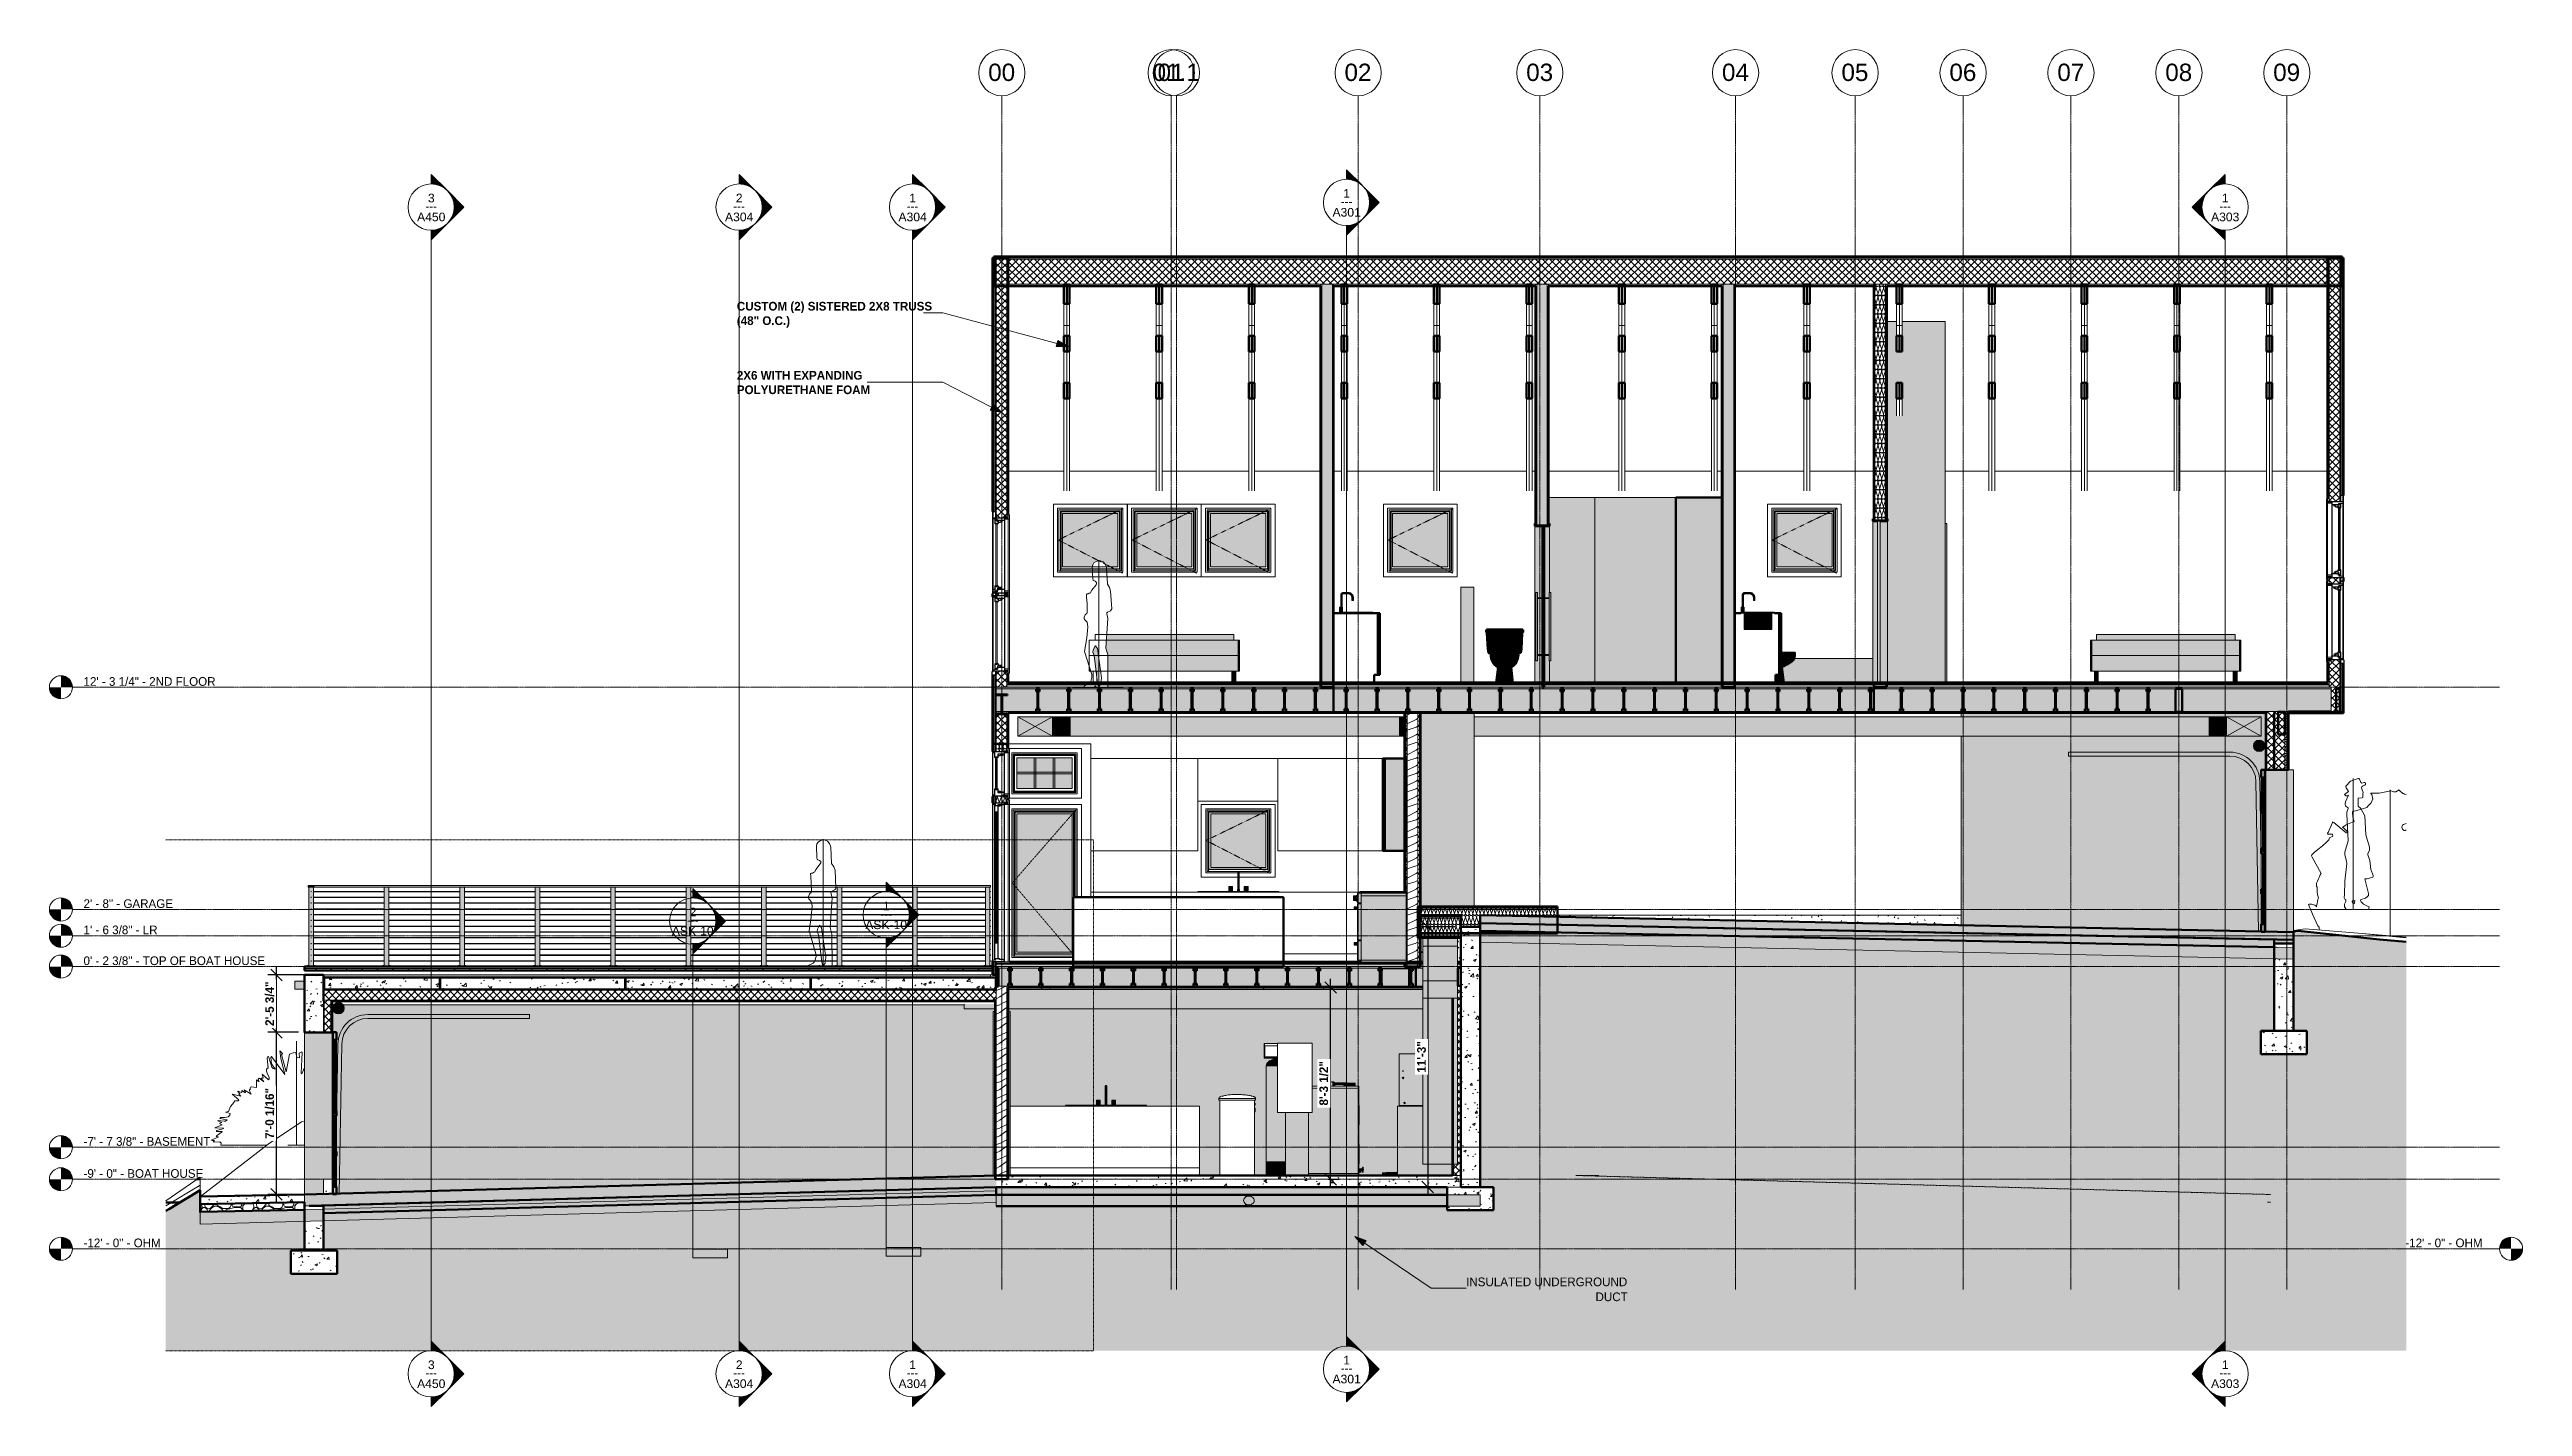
# Model space of a CAD drawing. Header units: inches. Extents: x -3207 to -1923, y -226 to 478.
import ezdxf

# ---------------------------------------------------------------- set-up
doc = ezdxf.new("R2010")
doc.units = ezdxf.units.IN
doc.header["$MEASUREMENT"] = 0
for name, pattern in [('Aligning Line 1_8_', [0.25, 0.125, -0.125]), ('Dash 1_16_', [0.125, 0.0625, -0.0625]), ('Grid Line 1_2_', [0.875, 0.5, -0.125, 0.125, -0.125]), ('Hidden 1_8_', [0.1875, 0.125, -0.0625])]:
    doc.linetypes.add(name, pattern=pattern)
for name, color, linetype, lineweight in [('A-ANNO-DIMS-1', 211, 'Continuous', 30), ('A-ANNO-NOTE', 131, 'Continuous', 9), ('A-CLNG', 13, 'Continuous', 18), ('A-CLNG-1', 13, 'Continuous', 60), ('A-CLNG-PATT-1', 13, 'Continuous', 9), ('A-DETL-GENF', 92, 'Continuous', 9), ('A-DETL-HDLN', 90, 'Hidden 1_8_', 9), ('A-DOOR', 31, 'Continuous', 18), ('A-DOOR-1', 31, 'Continuous', 60), ('A-DOOR-2', 31, 'Continuous', 9), ('A-DOOR-FRAM', 31, 'Continuous', 9), ('A-DOOR-FRAM-1', 31, 'Continuous', 18), ('A-DOOR-FRAM-2', 31, 'Continuous', 30), ('A-DOOR-GLAZ', 31, 'Continuous', 9), ('A-FLOR', 192, 'Continuous', 18), ('A-FLOR-1', 192, 'Continuous', 60), ('A-FLOR-HRAL', 11, 'Continuous', 9), ('A-FLOR-LEVL', 51, 'Continuous', 9), ('A-FLOR-LEVL-1', 51, 'Grid Line 1_2_', 9), ('A-FLOR-MCUT', 51, 'Continuous', 18), ('A-FLOR-PATT-1', 8, 'Continuous', 9), ('A-GENM', 5, 'Continuous', 9), ('A-GLAZ', 151, 'Continuous', 18), ('A-GLAZ-1', 151, 'Continuous', 9), ('A-GLAZ-2', 151, 'Continuous', 30), ('A-GLAZ-3', 151, 'Dash 1_16_', 9), ('A-ROOF', 132, 'Continuous', 18), ('A-ROOF-1', 132, 'Continuous', 60), ('A-ROOF-PATT-1', 132, 'Continuous', 9), ('A-WALL', 113, 'Continuous', 18), ('A-WALL-1', 113, 'Continuous', 60), ('A-WALL-PATT-1', 111, 'Continuous', 9), ('C-BLDG-PADS', 91, 'Continuous', 9), ('C-BLDG-PADS-1', 91, 'Continuous', 18), ('C-TOPO', 7, 'Continuous', 9), ('C-TOPO-1', 7, 'Continuous', 60), ('C-TOPO-MAJR', 7, 'Continuous', 80), ('E-ELEC-EQPM', 71, 'Continuous', 9), ('G-ANNO-SYMB', 111, 'Aligning Line 1_8_', 9), ('G-ANNO-SYMB-1', 111, 'Continuous', 9), ('G-ANNO-TEXT', 231, 'Continuous', 9), ('I-FURN', 30, 'Continuous', 9), ('I-WALL', 2, 'Continuous', 18), ('I-WALL-1', 2, 'Continuous', 60), ('M-EQPM', 50, 'Continuous', 9), ('M-HVAC-DUCT', 70, 'Continuous', 9), ('M-HVAC-DUCT-ANNO', 70, 'Continuous', 9), ('P-PIPE', 3, 'Continuous', 9), ('P-SANR-FIXT', 6, 'Continuous', 9), ('Q-CASE', 31, 'Continuous', 9), ('Q-CASE-1', 31, 'Continuous', 60), ('Q-SPCQ', 91, 'Continuous', 9), ('S-BEAM', 12, 'Continuous', 9), ('S-BEAM-1', 12, 'Continuous', 60), ('S-FNDN', 32, 'Continuous', 18), ('S-FNDN-1', 32, 'Continuous', 60), ('S-FNDN-2', 32, 'Continuous', 9), ('S-GRID-1', 1, 'Grid Line 1_2_', 9), ('S-GRID-IDEN', 1, 'Continuous', 9)]:
    doc.layers.add(name, color=color, linetype=linetype, lineweight=lineweight)
doc.styles.add('Arial', font='arial.ttf', dxfattribs={"height": 9})
doc.styles.add('Arial_1', font='arial.ttf', dxfattribs={"height": 4.5})
doc.styles.add('Century Gothic', font='ufonts.com_century-gothic.ttf', dxfattribs={"height": 4.5})
doc.styles.add('Century Gothic_B', font='GOTHICB.TTF', dxfattribs={"height": 4.5})
doc.dimstyles.new('OD__1_16__Tol__', dxfattribs={"dimscale": 12, "dimtxt": 4.698757, "dimasz": 0.5, "dimexe": 0.375, "dimexo": 0.25, "dimgap": 0.0625, "dimtad": 1, "dimdec": 4, "dimrnd": 0.0625, "dimzin": 3, "dimdsep": 46, "dimlunit": 4, "dimtxsty": 'Century Gothic_B', "dimblk1": 'OBLIQUE', "dimblk2": 'OBLIQUE', "dimsah": 1, "dimcen": 0.09, "dimdle": 0.375, "dimazin": 0, "dimtfac": 1, "dimtdec": 4, "dimtix": 1, "dimtmove": 0, "dimatfit": 3, "dimfxl": 1, "dimtvp": 1, "dimtfill": 1, "dimfrac": 2, "dimtolj": 1, "dimtzin": 0, "dimlwd": 30, "dimlwe": 30, "dimarcsym": 2})
doc.dimstyles.new('OD__1_8__Tol__', dxfattribs={"dimscale": 12, "dimtxt": 4.698757, "dimasz": 0.5, "dimexe": 0.375, "dimexo": 0.25, "dimgap": 0.0625, "dimtad": 1, "dimdec": 3, "dimrnd": 0.125, "dimzin": 3, "dimdsep": 46, "dimlunit": 4, "dimtxsty": 'Century Gothic_B', "dimblk1": 'OBLIQUE', "dimblk2": 'OBLIQUE', "dimsah": 1, "dimcen": 0.09, "dimdle": 0.375, "dimazin": 0, "dimtfac": 1, "dimtdec": 4, "dimtix": 1, "dimtmove": 0, "dimatfit": 3, "dimfxl": 1, "dimtvp": 1, "dimtfill": 1, "dimfrac": 2, "dimtolj": 1, "dimtzin": 0, "dimlwd": 30, "dimlwe": 30, "dimarcsym": 2})
pattern_1 = [(0, (-2625.466, 124.937), (15.36, 3.84), [0.634, -10.886, 0.634, -10.886, -61.44]), (0, (-2625.466, 124.937), (15.36, 3.84), [-23.04, 0.634, -22.406, 0.634, -10.886, -26.88]), (0, (-2625.466, 124.937), (15.36, 3.84), [-57.6, 0.634, -7.046, 0.634, -18.566]), (120, (-2619.706, 126.857), (-11.005538, 11.38215), [0.634, -10.886, 0.634, -10.886, -61.44]), (120, (-2619.706, 126.857), (-11.005538, 11.38215), [-23.04, 0.634, -22.406, 0.634, -10.886, -26.88]), (120, (-2619.706, 126.857), (-11.005538, 11.38215), [-57.6, 0.634, -7.046, 0.634, -18.566]), (240, (-2617.786, 134.537), (-4.354462, -15.22215), [0.634, -10.886, 0.634, -10.886, -61.44]), (240, (-2617.786, 134.537), (-4.354462, -15.22215), [-23.04, 0.634, -22.406, 0.634, -10.886, -26.88]), (240, (-2617.786, 134.537), (-4.354462, -15.22215), [-57.6, 0.634, -7.046, 0.634, -18.566])]
pattern_2 = [(50, (-2625.466, 124.937), (13.77135, -1.20496), [1.44, -15.84]), (355, (-2625.466, 124.937), (-2.66442, 14.44218), [1.152, -12.672]), (100.451, (-2624.319, 124.837), (11.10708, 13.23737), [1.224, -13.462]), (46.184, (-2625.466, 128.777), (20.4913, -3.17785), [2.16, -23.76]), (96.636, (-2623.759, 128.513), (17.9459, 18.70315), [1.836, -20.193]), (351.184, (-2625.466, 128.777), (17.9454, 18.7026), [1.728, -19.008]), (21, (-2623.546, 127.817), (11.46052, -7.73037), [1.44, -15.84]), (326, (-2623.546, 127.817), (4.67135, 13.92315), [1.152, -12.672]), (71.451, (-2622.591, 127.173), (16.13207, 6.19284), [1.224, -13.462]), (37.5, (-2625.466, 124.937), (0.233123, 6.39175), [0.634, -11.885, 0.634, -12.23, -12.72]), (37.5, (-2625.466, 124.937), (0.233123, 6.39175), [-25.382, 0.634, -12.086]), (7.5, (-2625.466, 124.937), (5.05073, 7.57304), [0.634, -6.701, 0.634, -11.597, -4.848]), (7.5, (-2625.466, 124.937), (5.05073, 7.57304), [-19.565, 0.634, -4.214]), (327.5, (-2629.748, 124.937), (10.24958, -0.43289), [0.634, -4.166, 0.634, -14.342, -19.872]), (327.5, (-2629.748, 124.937), (10.24958, -0.43289), [-19.776, 0.634, -19.238]), (317.5, (-2631.668, 124.937), (11.19739, 1.92214), [0.634, -5.606, 0.634, -9.312, -14.112]), (317.5, (-2631.668, 124.937), (11.19739, 1.92214), [-16.186, 0.634, -13.478])]
pattern_3 = [(45, (-2625.466, 124.937), (-1.856155, 1.856155), []), (135, (-2625.466, 124.937), (-1.856155, -1.856155), [])]
pattern_4 = [(0, (-2625.466, 124.937), (0, 2.399), []), (315, (-2625.466, 124.937), (2.398506, 0), [3.393, -3.393]), (45, (-2625.466, 124.937), (2.398506, 0), [3.393, -3.393])]
pattern_5 = [(216.87, (-2622.268, 132.934), (23.9897714, 15.993643), [3.998, -35.986]), (206.565, (-2617.47, 130.535), (-7.99708, -7.99662), [8.941, -8.941]), (198.435, (-2617.47, 126.537), (-15.993845, -7.997098), [5.058, -20.23])]
pattern_6 = [(161.57, (-2625.226, 125.177), (-1.92045124, 0.00015035), [0, -13.661, 1.517, 0]), (18.43, (-2625.706, 125.177), (-1.92045124, -0.00015035), [0, -13.661, 1.517, 0]), (108.43, (-2625.226, 125.177), (0.9599691, -4.80073665), [4.553, -10.625]), (71.57, (-2625.706, 125.177), (0.9599691, 4.80073665), [4.553, -10.625])]
pattern_7 = [(355.236, (-2625.466, 129.017), (-263.9996864, 24.0015455), [2.89, -286.108]), (11.31, (-2622.586, 128.777), (96.00039, 24.000414), [3.671, -118.705]), (45, (-2618.986, 129.497), (0, 24.0006), [2.715, -31.226]), (46.848, (-2617.066, 131.417), (335.9980391, 360.0023588), [5.264, -521.098]), (12.995, (-2613.466, 135.257), (-215.999946, -48.001379), [3.202, -316.998]), (0, (-2610.346, 135.977), (24, 24), [6, -18]), (350.538, (-2604.346, 135.977), (-120.000217, 23.99977), [2.92, -143.067]), (354.289, (-2625.466, 135.497), (-215.999717, 24.001433), [2.412, -238.785]), (0, (-2623.066, 135.257), (24, 24), [3.6, -20.4]), (28.301, (-2619.466, 135.257), (263.9998408, 144.000819), [3.544, -350.812]), (52.125, (-2616.346, 136.937), (-96.000349, -120.000279), [5.473, -268.169]), (39.289, (-2612.986, 141.257), (144.0003217, 119.9990163), [3.411, -337.693]), (6.34, (-2610.346, 143.417), (192.000086, 23.998999), [4.347, -212.983]), (348.111, (-2606.026, 143.897), (-335.9991112, 72.0018444), [4.66, -461.336]), (353.29, (-2625.466, 142.937), (216.0001982, -24.0007422), [4.108, -406.706]), (3.367, (-2621.386, 142.457), (384.000105, 24.003305), [4.087, -404.618]), (33.69, (-2617.306, 142.697), (-47.99962, -24.00016), [4.327, -82.207]), (47.49, (-2613.706, 145.097), (239.998435, 264.0019564), [3.907, -386.785]), (14.931, (-2611.066, 147.977), (264.000774, 71.9981694), [3.726, -368.854]), (0, (-2607.466, 148.937), (24, 24), [2.88, -21.12]), (347.005, (-2604.586, 148.937), (215.999946, -48.001379), [3.202, -316.998]), (0, (-2618.026, 124.937), (24, 24), [0.063, -23.937]), (223.152, (-2614.666, 128.537), (360.0023588, 335.9980391), [5.264, -521.098]), (206.565, (-2618.506, 148.937), (-23.99974, -23.9997), [2.147, -51.519]), (188.13, (-2620.426, 147.977), (-144.000218, -23.999654), [3.394, -166.312]), (156.801, (-2623.786, 147.497), (-119.99995, 48.001369), [1.828, -180.951]), (26.565, (-2614.666, 128.537), (23.99974, 23.9997), [2.683, -50.982]), (6.71, (-2612.266, 129.737), (-216.0001982, -24.0007422), [4.108, -406.706]), (349.875, (-2608.186, 130.217), (407.9992525, -72.0020701), [6.826, -675.804]), (349.695, (-2625.466, 126.377), (144.0004774, -24.0001035), [2.683, -265.645]), (15.524, (-2622.826, 125.897), (-264.000139, -71.9991673), [4.484, -443.873]), (42.879, (-2618.506, 127.097), (-311.9990114, -288.0003535), [4.585, -453.934]), (34.695, (-2615.146, 130.217), (240.0000585, 167.9992156), [3.795, -375.679]), (9.462, (-2612.026, 132.377), (120.000217, 23.99977), [4.38, -141.607]), (353.418, (-2607.706, 133.097), (-408.0001485, 48.0004238), [6.281, -621.859]), (351.87, (-2625.466, 132.377), (-144.000218, 23.999654), [3.394, -166.312]), (11.31, (-2622.106, 131.897), (96.00039, 24.000414), [3.671, -118.705]), (42.51, (-2618.506, 132.617), (-264.0019564, -239.998435), [3.907, -386.785]), (45, (-2615.626, 135.257), (0, 24.0006), [4.412, -29.529]), (17.354, (-2612.506, 138.377), (-311.9999793, -95.999553), [4.023, -398.29]), (356.633, (-2608.666, 139.577), (-384.000105, 24.003305), [4.087, -404.618]), (342.897, (-2604.586, 139.337), (239.999665, -72.0006297), [3.264, -323.171]), (351.254, (-2625.466, 138.377), (168.000296, -23.999242), [3.157, -312.514]), (14.931, (-2622.346, 137.897), (264.000774, 71.9981694), [3.726, -368.854]), (32.005, (-2618.746, 138.857), (-120.000722, -71.999341), [4.528, -221.887]), (49.899, (-2614.906, 141.257), (-264.0002635, -311.9996052), [5.961, -590.186]), (15.945, (-2611.066, 145.817), (-96.00064, -23.999112), [3.494, -171.228]), (353.991, (-2607.706, 146.777), (240.0002348, -24.000218), [4.585, -453.934]), (336.801, (-2603.146, 146.297), (119.99995, -48.001369), [1.828, -180.951]), (350.538, (-2625.466, 145.577), (-120.000217, 23.99977), [2.92, -143.067]), (10.008, (-2622.586, 145.097), (264.00047, 47.999892), [4.143, -410.161]), (37.405, (-2618.506, 145.817), (312.0020274, 239.997904), [5.136, -508.486]), (29.055, (-2614.426, 124.937), (167.999253, 96.001016), [2.471, -244.624]), (10.784, (-2612.266, 126.137), (-384.0003557, -71.9976669), [5.131, -507.931]), (352.875, (-2607.226, 127.097), (-168.000466, 24.000177), [5.805, -187.689])]
pattern_8 = [(212.005, (-2627.079, 128.968), (-80.619876, -53.746335), [2.535, -250.987]), (213.69, (-2625.466, 130.043), (-26.87387, -26.87325), [1.938, -94.955]), (198.435, (-2624.66, 130.312), (-53.747, -26.8734), [0.85, -84.131]), (180, (-2623.585, 130.312), (-3e-15, -26.873), [1.075, -25.798]), (161.565, (-2622.779, 130.043), (-26.87304, 2e-05), [0.85, -84.131]), (333.435, (-2622.51, 149.392), (26.87306, 2e-05), [1.202, -58.889]), (296.565, (-2622.779, 149.93), (26.87304, -26.8731), [0.601, -59.49]), (270, (-2622.78, 151.273), (26.873, 2e-15), [1.344, -25.53]), (186.34, (-2622.51, 133.806), (-214.986308, -26.872903), [2.433, -240.914]), (296.565, (-2616.598, 150.467), (26.87304, -26.8731), [0.601, -59.49]), (303.69, (-2617.136, 151.273), (26.87325, -26.87387), [0.969, -95.924]), (229.399, (-2612.836, 139.449), (-134.365571, -161.240653), [2.478, -245.282]), (243.435, (-2612.03, 141.061), (2e-05, -26.87306), [1.803, -58.288]), (213.69, (-2602.624, 138.105), (-26.87387, -26.87325), [0.969, -95.924]), (33.69, (-2610.686, 130.581), (26.87387, 26.87325), [0.969, -95.924]), (0, (-2611.223, 130.58), (0, 26.873), [0.537, -26.336]), (333.435, (-2611.761, 130.85), (26.87306, 2e-05), [0.601, -59.49]), (284.036, (-2612.03, 131.925), (26.87309, -80.61944), [1.108, -109.693]), (270, (-2612.03, 132.462), (26.873, 2e-15), [0.537, -26.336]), (243.435, (-2612.03, 132.999), (2e-05, -26.87306), [0.601, -59.49]), (135, (-2612.03, 133.268), (-26.8729, 2e-15), [0.38, -37.625]), (90, (-2612.03, 133), (-26.873, 2e-15), [0.269, -26.605]), (18.435, (-2602.355, 145.361), (53.747, 26.8734), [1.7, -83.281]), (6.34, (-2600.743, 145.899), (214.986308, 26.872903), [2.433, -240.914]), (180, (-2601.818, 139.45), (-3e-15, -26.873), [1.612, -25.261]), (197.354, (-2597.518, 140.793), (-80.6202226, -26.87323), [4.505, -445.973]), (198.435, (-2596.712, 141.061), (-53.747, -26.8734), [0.85, -84.131]), (213.69, (-2595.906, 141.599), (-26.87387, -26.87325), [0.969, -95.924]), (251.565, (-2595.637, 142.405), (-2e-05, -26.87304), [0.85, -84.131]), (243.435, (-2595.368, 142.943), (2e-05, -26.87306), [0.601, -59.49]), (270, (-2595.368, 143.48), (26.873, 2e-15), [0.537, -26.336]), (293.199, (-2596.174, 145.361), (26.874084, -53.74642), [2.047, -202.614]), (315, (-2596.981, 146.167), (26.8729, 0), [1.14, -36.864]), (0, (-2598.324, 146.167), (0, 26.873), [1.344, -25.53]), (341.565, (-2604.236, 139.718), (26.87304, -2e-05), [0.85, -84.131]), (303.69, (-2604.774, 140.524), (26.87325, -26.87387), [0.969, -95.924]), (279.462, (-2605.043, 142.136), (26.87256, -134.366403), [1.635, -161.829]), (270, (-2605.043, 143.75), (26.873, 2e-15), [1.612, -25.261]), (239.036, (-2604.236, 145.092), (-26.873028, -53.74617), [1.567, -155.13]), (188.13, (-2602.355, 145.361), (-161.240193, -26.872598), [1.9, -188.123]), (116.565, (-2622.242, 144.555), (-26.87304, 26.8731), [0.601, -59.49]), (135, (-2621.704, 144.018), (-26.8729, 2e-15), [0.76, -37.244]), (168.69, (-2620.36, 143.749), (-26.872813, 0.000228), [1.37, -135.657]), (191.31, (-2619.017, 144.018), (-107.493183, -26.873136), [1.37, -135.657]), (194.036, (-2617.942, 144.286), (-80.61944, -26.87309), [1.108, -109.693]), (236.31, (-2617.404, 145.092), (-26.87322, -53.74604), [0.969, -95.924]), (236.31, (-2616.867, 145.899), (-26.87322, -53.74604), [0.969, -95.924]), (270, (-2616.867, 146.705), (26.873, 2e-15), [0.806, -26.067]), (291.801, (-2617.404, 148.049), (26.872702, -53.746922), [1.447, -143.27]), (116.565, (-2617.136, 142.405), (-26.87304, 26.8731), [1.202, -58.889]), (168.69, (-2615.792, 142.136), (-26.872813, 0.00023), [1.37, -135.657]), (194.036, (-2614.717, 142.405), (-80.61944, -26.87309), [1.108, -109.693]), (225, (-2613.911, 143.211), (2e-15, -26.8729), [1.14, -36.864]), (251.565, (-2613.642, 144.018), (-2e-05, -26.87304), [0.85, -84.131]), (296.565, (-2614.18, 145.092), (26.87304, -26.8731), [1.202, -58.889]), (315, (-2614.717, 145.63), (26.8729, 0), [0.76, -37.244]), (326.31, (-2615.523, 146.167), (53.74604, -26.87322), [0.969, -95.924]), (0, (-2616.06, 146.167), (0, 26.873), [0.537, -26.336]), (33.69, (-2616.867, 145.63), (26.87387, 26.87325), [0.969, -95.924]), (71.565, (-2617.136, 144.824), (2e-05, 26.87304), [0.85, -84.131]), (63.435, (-2617.404, 144.286), (-2e-05, 26.87306), [0.601, -59.49]), (71.565, (-2617.673, 143.48), (2e-05, 26.87304), [0.85, -84.131]), (104.036, (-2617.673, 142.405), (-26.87309, 80.61944), [1.108, -109.693]), (45, (-2618.211, 141.868), (0, 26.8729), [0.76, -37.244]), (18.435, (-2619.017, 141.599), (53.747, 26.8734), [0.85, -84.131]), (0, (-2620.36, 141.6), (0, 26.873), [1.344, -25.53]), (14.036, (-2621.435, 141.33), (80.61944, 26.87309), [1.108, -109.693]), (341.565, (-2622.242, 141.599), (26.87304, -2e-05), [0.85, -84.131]), (270, (-2622.242, 142.405), (26.873, 2e-15), [0.806, -26.067]), (225, (-2621.435, 143.211), (2e-15, -26.8729), [1.14, -36.864]), (198.435, (-2619.823, 143.749), (-53.747, -26.8734), [1.7, -83.281]), (180, (-2618.48, 143.75), (-3e-15, -26.873), [1.344, -25.53]), (153.435, (-2617.942, 143.48), (-26.87306, -2e-05), [0.601, -59.49]), (206.565, (-2607.73, 139.18), (-26.8731, -26.87304), [0.601, -59.49]), (146.31, (-2606.924, 138.643), (-53.74604, 26.87322), [0.969, -95.924]), (119.745, (-2605.849, 136.762), (-80.619755, 134.36604), [2.167, -214.493]), (95.711, (-2605.58, 134.074), (-26.874985, 241.859121), [2.701, -267.372]), (90, (-2605.58, 133.806), (-26.873, 2e-15), [0.269, -26.605]), (63.435, (-2605.849, 133.268), (-2e-05, 26.87306), [0.601, -59.49]), (26.565, (-2606.386, 132.999), (26.8731, 26.87304), [0.601, -59.49]), (0, (-2607.192, 133), (0, 26.873), [0.806, -26.067]), (0, (-2607.46, 133), (0, 26.873), [0.269, -26.605]), (0, (-2608, 133), (0, 26.873), [0.537, -26.336]), (326.31, (-2608.805, 133.537), (53.74604, -26.87322), [0.969, -95.924]), (333.435, (-2609.342, 133.806), (26.87306, 2e-05), [0.601, -59.49]), (284.036, (-2609.611, 134.881), (26.87309, -80.61944), [1.108, -109.693]), (270, (-2609.61, 135.418), (26.873, 2e-15), [0.537, -26.336]), (270, (-2609.61, 136.224), (26.873, 2e-15), [0.806, -26.067]), (258.69, (-2609.342, 137.568), (-0.00023, -26.872813), [1.37, -135.657]), (231.34, (-2608.267, 138.912), (-80.620223, -107.493037), [1.721, -170.352]), (270, (-2602.624, 138.374), (26.873, 2e-15), [0.269, -26.605]), (270, (-2602.624, 138.643), (26.873, 2e-15), [0.269, -26.605]), (326.31, (-2603.43, 139.18), (53.74604, -26.87322), [0.969, -95.924]), (333.435, (-2605.043, 139.987), (26.87306, 2e-05), [1.803, -58.288]), (0, (-2606.386, 139.987), (0, 26.873), [1.344, -25.53]), (63.435, (-2606.655, 139.449), (-2e-05, 26.87306), [0.601, -59.49]), (90, (-2606.655, 138.374), (-26.873, 2e-15), [1.075, -25.798]), (135, (-2605.849, 137.568), (-26.8729, 2e-15), [1.14, -36.864]), (161.565, (-2605.043, 137.299), (-26.87304, 2e-05), [0.85, -84.131]), (180, (-2604.236, 137.3), (-3e-15, -26.873), [0.806, -26.067]), (198.435, (-2603.43, 137.568), (-53.747, -26.8734), [0.85, -84.131]), (351.87, (-2613.911, 152.08), (26.873028, -0.000376), [3.8, -186.222]), (14.036, (-2614.986, 151.811), (80.61944, 26.87309), [1.108, -109.693]), (53.13, (-2615.792, 150.736), (53.746544, 80.620104), [1.344, -133.023]), (95.194, (-2615.523, 147.78), (-26.871261, 268.732839), [2.968, -293.857]), (101.31, (-2615.254, 146.436), (-26.873136, 107.493183), [1.37, -135.657]), (143.13, (-2614.18, 145.63), (-80.620104, 53.746544), [1.344, -133.023]), (161.565, (-2613.373, 145.361), (-26.87304, 2e-05), [0.85, -84.131]), (198.435, (-2612.567, 145.63), (-53.747, -26.8734), [0.85, -84.131]), (225, (-2611.223, 146.974), (2e-15, -26.8729), [1.9, -36.104]), (228.814, (-2609.342, 149.123), (-161.239614, -188.112355), [2.857, -282.81]), (251.565, (-2609.074, 149.93), (-2e-05, -26.87304), [0.85, -84.131]), (270, (-2609.074, 150.198), (26.873, 2e-15), [0.269, -26.605]), (288.435, (-2609.342, 151.005), (26.8734, -53.747), [0.85, -84.131]), (326.31, (-2610.149, 151.542), (53.74604, -26.87322), [0.969, -95.924]), (90, (-2622.51, 145.092), (-26.873, 2e-15), [1.881, -24.992]), (338.199, (-2618.748, 148.586), (80.619823, -26.87288), [1.447, -143.27]), (0, (-2620.36, 148.586), (0, 26.873), [1.612, -25.261]), (30.964, (-2621.704, 147.78), (80.6192, 53.74697), [1.567, -155.13]), (45, (-2622.51, 146.974), (0, 26.8729), [1.14, -36.864]), (90, (-2626.81, 136.493), (-26.873, 2e-15), [1.881, -24.992]), (116.565, (-2626.004, 134.881), (-26.87304, 26.8731), [1.803, -58.288]), (153.435, (-2624.391, 134.074), (-26.87306, -2e-05), [1.803, -58.288]), (180, (-2623.048, 134.074), (-3e-15, -26.873), [1.344, -25.53]), (218.66, (-2621.704, 135.149), (-26.873042, -26.873378), [1.721, -170.352]), (231.34, (-2620.629, 136.493), (-80.620223, -107.493037), [1.721, -170.352]), (213.69, (-2619.017, 137.568), (-26.87387, -26.87325), [1.938, -94.955]), (239.036, (-2618.211, 138.912), (-26.873028, -53.74617), [1.567, -155.13]), (270, (-2618.21, 139.45), (26.873, 2e-15), [0.537, -26.336]), (270, (-2618.21, 140.255), (26.873, 2e-15), [0.806, -26.067]), (315, (-2619.017, 141.061), (26.8729, 0), [1.14, -36.864]), (350.538, (-2620.629, 141.33), (26.873645, 0.00015), [1.635, -161.829]), (14.036, (-2622.779, 140.793), (80.61944, 26.87309), [2.216, -108.585]), (18.435, (-2625.198, 139.987), (53.747, 26.8734), [2.549, -82.431]), (45, (-2626.004, 139.18), (0, 26.8729), [1.14, -36.864]), (45, (-2626.81, 138.374), (0, 26.8729), [1.14, -36.864]), (108.435, (-2620.898, 132.462), (-26.8734, 53.747), [1.7, -83.281]), (126.87, (-2620.092, 131.387), (-26.87385, 26.87335), [1.344, -133.023]), (146.31, (-2619.285, 130.85), (-53.74604, 26.87322), [0.969, -95.924]), (161.565, (-2618.479, 130.581), (-26.87304, 2e-05), [0.85, -84.131]), (135, (-2617.673, 129.775), (-26.8729, 2e-15), [1.14, -36.864]), (161.565, (-2616.867, 129.506), (-26.87304, 2e-05), [0.85, -84.131]), (180, (-2616.06, 129.506), (-3e-15, -26.873), [0.806, -26.067]), (206.565, (-2615.523, 129.775), (-26.8731, -26.87304), [0.601, -59.49]), (206.565, (-2614.448, 130.312), (-26.8731, -26.87304), [1.202, -58.889]), (189.462, (-2612.836, 130.581), (-134.366403, -26.87256), [1.635, -161.829]), (243.435, (-2612.298, 131.656), (2e-05, -26.87306), [1.202, -58.889]), (270, (-2612.298, 131.925), (26.873, 2e-15), [0.269, -26.605]), (270, (-2612.298, 132.462), (26.873, 2e-15), [0.537, -26.336]), (326.31, (-2613.105, 134.074), (53.74604, -26.87322), [0.969, -95.924]), (327.995, (-2615.254, 135.418), (134.367248, -80.618618), [2.535, -250.987]), (329.036, (-2616.598, 136.224), (53.74617, -26.873028), [1.567, -155.13]), (341.565, (-2618.211, 136.762), (26.87304, -2e-05), [1.7, -83.281]), (0, (-2619.285, 136.762), (0, 26.873), [1.075, -25.798]), (33.69, (-2620.092, 136.224), (26.87387, 26.87325), [0.969, -95.924]), (53.13, (-2620.898, 135.149), (53.746544, 80.620104), [1.344, -133.023]), (63.435, (-2621.435, 134.074), (-2e-05, 26.87306), [1.202, -58.889]), (225, (-2609.074, 131.925), (2e-15, -26.8729), [1.14, -36.864]), (236.31, (-2608.536, 132.731), (-26.87322, -53.74604), [0.969, -95.924]), (270, (-2608.536, 133), (26.873, 2e-15), [0.269, -26.605]), (315, (-2609.074, 133.537), (26.8729, 0), [0.76, -37.244]), (333.435, (-2610.149, 134.074), (26.87306, 2e-05), [1.202, -58.889]), (18.435, (-2611.761, 133.537), (53.747, 26.8734), [1.7, -83.281]), (75.964, (-2612.03, 132.462), (-0.00036, 26.87343), [1.108, -109.693]), (71.565, (-2624.123, 127.356), (2e-05, 26.87304), [0.85, -84.131]), (135, (-2623.585, 126.819), (-26.8729, 2e-15), [0.76, -37.244]), (146.31, (-2622.779, 126.281), (-53.74604, 26.87322), [0.969, -95.924]), (153.435, (-2621.704, 125.744), (-26.87306, -2e-05), [1.202, -58.889]), (180, (-2621.435, 125.744), (-3e-15, -26.873), [0.269, -26.605]), (161.565, (-2620.629, 125.475), (-26.87304, 2e-05), [0.85, -84.131]), (180, (-2619.554, 125.475), (-3e-15, -26.873), [1.075, -25.798]), (198.435, (-2618.748, 125.744), (-53.747, -26.8734), [0.85, -84.131]), (210.964, (-2617.404, 126.55), (-80.6192, -53.74697), [1.567, -155.13]), (206.565, (-2616.867, 126.819), (-26.8731, -26.87304), [0.601, -59.49]), (251.565, (-2616.598, 127.625), (-2e-05, -26.87304), [0.85, -84.131]), (303.69, (-2617.136, 128.431), (26.87325, -26.87387), [0.969, -95.924]), (306.87, (-2617.942, 129.506), (26.87385, -26.87335), [1.344, -133.023]), (323.13, (-2619.017, 130.312), (80.620104, -53.746544), [1.344, -133.023]), (345.964, (-2620.092, 130.581), (26.87343, 0.00036), [1.108, -109.693]), (18.435, (-2620.898, 130.312), (53.747, 26.8734), [0.85, -84.131]), (30.964, (-2622.242, 129.506), (80.6192, 53.74697), [1.567, -155.13]), (39.806, (-2623.854, 128.162), (26.872563, 26.87335), [2.099, -207.788]), (135, (-2615.792, 125.744), (-26.8729, 2e-15), [0.38, -37.625]), (153.435, (-2615.254, 125.475), (-26.87306, -2e-05), [0.601, -59.49]), (191.31, (-2613.911, 125.744), (-107.493183, -26.873136), [1.37, -135.657]), (165.964, (-2612.836, 125.475), (-26.87343, -0.00036), [1.108, -109.693]), (175.236, (-2609.611, 125.206), (-26.872853, -0.000164), [3.236, -320.361]), (206.565, (-2609.074, 125.475), (-26.8731, -26.87304), [0.601, -59.49]), (225, (-2608.536, 126.012), (2e-15, -26.8729), [0.76, -37.244]), (270, (-2608.536, 127.356), (26.873, 2e-15), [1.344, -25.53]), (270, (-2608.536, 128.162), (26.873, 2e-15), [0.806, -26.067]), (308.66, (-2609.611, 129.506), (26.873378, -26.873042), [1.721, -170.352]), (338.199, (-2610.955, 130.043), (80.619823, -26.87288), [1.447, -143.27]), (348.69, (-2612.298, 130.312), (26.872813, -0.00023), [1.37, -135.657]), (18.435, (-2614.717, 129.506), (53.747, 26.8734), [2.549, -82.431]), (36.87, (-2615.792, 128.7), (26.87335, 26.87385), [1.344, -133.023]), (68.199, (-2616.329, 127.356), (26.87288, 80.619823), [1.447, -143.27]), (101.31, (-2616.061, 126.012), (-26.873136, 107.493183), [1.37, -135.657]), (348.69, (-2618.479, 151.542), (26.872813, -0.000228), [1.37, -135.657]), (354.806, (-2621.435, 151.811), (26.873363, 0.000201), [2.968, -293.857]), (0, (-2622.242, 151.81), (0, 26.873), [0.806, -26.067]), (45, (-2622.779, 151.273), (0, 26.8729), [0.76, -37.244]), (180, (-2620.63, 148.855), (-3e-15, -26.873), [0.806, -26.067]), (188.13, (-2618.748, 149.123), (-161.240193, -26.872598), [1.9, -188.123]), (172.875, (-2616.598, 148.855), (-26.87349, 0.00024), [2.167, -214.493]), (225, (-2616.329, 149.123), (2e-15, -26.8729), [0.38, -37.625]), (270, (-2616.33, 149.93), (26.873, 2e-15), [0.806, -26.067]), (161.565, (-2607.73, 150.736), (-26.87304, 2e-05), [0.85, -84.131]), (180, (-2606.655, 150.736), (-3e-15, -26.873), [1.075, -25.798]), (198.435, (-2605.849, 151.005), (-53.747, -26.8734), [0.85, -84.131]), (170.538, (-2604.236, 150.736), (-26.873645, -0.00015), [1.635, -161.829]), (213.69, (-2603.43, 151.273), (-26.87387, -26.87325), [0.969, -95.924]), (270, (-2603.43, 151.542), (26.873, 2e-15), [0.269, -26.605]), (296.565, (-2603.699, 152.08), (26.87304, -26.8731), [0.601, -59.49]), (341.565, (-2605.311, 152.617), (26.87304, -2e-05), [1.7, -83.281]), (341.565, (-2606.924, 153.154), (26.87304, -2e-05), [1.7, -83.281]), (14.036, (-2607.999, 152.886), (80.61944, 26.87309), [1.108, -109.693]), (45, (-2608.805, 152.08), (0, 26.8729), [1.14, -36.864]), (104.036, (-2608.536, 151.005), (-26.87309, 80.61944), [1.108, -109.693]), (0, (-2629.497, 127.625), (0, 26.873), [0.269, -26.605]), (315, (-2630.035, 128.162), (26.8729, 0), [0.76, -37.244]), (274.764, (-2630.304, 131.387), (26.875449, -295.606197), [3.236, -320.361]), (255.964, (-2630.035, 132.462), (0.00036, -26.87343), [1.108, -109.693]), (225, (-2629.497, 132.999), (2e-15, -26.8729), [0.76, -37.244]), (198.435, (-2627.079, 133.806), (-53.747, -26.8734), [2.549, -82.431]), (180, (-2626.81, 133.806), (-3e-15, -26.873), [0.269, -26.605]), (171.87, (-2624.929, 133.537), (-26.873028, 0.000376), [1.9, -188.123]), (146.31, (-2621.704, 133.268), (-53.74604, 26.87322), [0.969, -95.924]), (108.435, (-2621.167, 131.656), (-26.8734, 53.747), [1.7, -83.281]), (90, (-2621.167, 131.387), (-26.873, 2e-15), [0.269, -26.605]), (71.565, (-2621.435, 130.581), (2e-05, 26.87304), [0.85, -84.131]), (26.565, (-2621.973, 130.312), (26.8731, 26.87304), [0.601, -59.49]), (18.435, (-2622.779, 130.043), (53.747, 26.8734), [0.85, -84.131]), (126.87, (-2608.267, 128.162), (-26.87385, 26.87335), [1.344, -133.023]), (123.69, (-2607.73, 127.356), (-26.87325, 26.87387), [0.969, -95.924]), (149.036, (-2606.386, 126.55), (-53.74617, 26.873028), [1.567, -155.13]), (168.69, (-2605.043, 126.281), (-26.872813, 0.00023), [1.37, -135.657]), (213.69, (-2604.236, 126.819), (-26.87387, -26.87325), [0.969, -95.924]), (251.565, (-2603.968, 127.625), (-2e-05, -26.87304), [0.85, -84.131]), (270, (-2603.968, 127.894), (26.873, 2e-15), [0.269, -26.605]), (279.462, (-2604.236, 129.506), (26.87256, -134.366403), [1.635, -161.829]), (243.435, (-2603.968, 130.043), (2e-05, -26.87306), [0.601, -59.49]), (270, (-2603.968, 130.312), (26.873, 2e-15), [0.269, -26.605]), (296.565, (-2604.774, 131.925), (26.87304, -26.8731), [1.803, -58.288]), (329.036, (-2606.118, 132.731), (53.74617, -26.873028), [1.567, -155.13]), (8.13, (-2607.999, 132.462), (161.240193, 26.872598), [1.9, -188.123]), (45, (-2609.074, 131.387), (0, 26.8729), [1.52, -36.484]), (45, (-2609.611, 130.85), (0, 26.8729), [0.76, -37.244]), (90, (-2609.61, 130.043), (-26.873, 2e-15), [0.806, -26.067]), (123.69, (-2609.074, 129.237), (-26.87325, 26.87387), [0.969, -95.924]), (101.31, (-2605.043, 134.074), (-26.873136, 107.493183), [1.37, -135.657]), (108.435, (-2604.774, 133.268), (-26.8734, 53.747), [0.85, -84.131]), (135, (-2604.505, 132.999), (-26.8729, 2e-15), [0.38, -37.625]), (180, (-2603.7, 133), (-3e-15, -26.873), [0.806, -26.067]), (213.69, (-2602.893, 133.537), (-26.87387, -26.87325), [0.969, -95.924]), (187.125, (-2600.743, 133.806), (-188.113443, -26.873064), [2.167, -214.493]), (236.31, (-2600.205, 134.612), (-26.87322, -53.74604), [0.969, -95.924]), (270, (-2600.205, 134.88), (26.873, 2e-15), [0.269, -26.605]), (288.435, (-2600.474, 135.687), (26.8734, -53.747), [0.85, -84.131]), (285.945, (-2601.012, 137.568), (26.872526, -80.620535), [1.956, -193.684]), (315, (-2601.549, 138.105), (26.8729, 0), [0.76, -37.244]), (18.435, (-2602.355, 137.837), (53.747, 26.8734), [0.85, -84.131]), (29.745, (-2604.236, 136.762), (134.36604, 80.619755), [2.167, -214.493]), (18.435, (-2605.043, 136.493), (53.747, 26.8734), [0.85, -84.131]), (75.964, (-2605.311, 135.418), (-0.00036, 26.87343), [1.108, -109.693]), (180, (-2613.105, 142.405), (-3e-15, -26.873), [0.806, -26.067]), (180, (-2612.567, 142.405), (-3e-15, -26.873), [0.537, -26.336]), (135, (-2612.03, 141.868), (-26.8729, 2e-15), [0.76, -37.244]), (90, (-2612.03, 141.06), (-26.873, 2e-15), [0.806, -26.067]), (26.565, (-2616.061, 136.762), (26.8731, 26.87304), [1.803, -58.288]), (341.565, (-2616.867, 137.03), (26.87304, -2e-05), [0.85, -84.131]), (300.964, (-2617.673, 138.374), (53.74697, -80.6192), [1.567, -155.13]), (71.565, (-2612.567, 139.18), (2e-05, 26.87304), [0.85, -84.131]), (90, (-2612.567, 137.837), (-26.873, 2e-15), [1.344, -25.53]), (123.69, (-2612.03, 137.03), (-26.87325, 26.87387), [0.969, -95.924]), (153.435, (-2610.955, 136.493), (-26.87306, -2e-05), [1.202, -58.889]), (198.435, (-2610.149, 136.762), (-53.747, -26.8734), [0.85, -84.131]), (243.435, (-2609.88, 137.299), (2e-05, -26.87306), [0.601, -59.49]), (255.964, (-2609.611, 138.374), (0.00036, -26.87343), [1.108, -109.693]), (251.565, (-2609.342, 139.18), (-2e-05, -26.87304), [0.85, -84.131]), (291.801, (-2609.88, 140.524), (26.872702, -53.746922), [1.447, -143.27]), (323.13, (-2610.955, 141.33), (80.620104, -53.746544), [1.344, -133.023]), (18.435, (-2611.761, 141.061), (53.747, 26.8734), [0.85, -84.131]), (63.435, (-2612.298, 139.987), (-2e-05, 26.87306), [1.202, -58.889]), (135, (-2614.448, 135.149), (-26.8729, 2e-15), [1.14, -36.864]), (149.036, (-2613.105, 134.343), (-53.74617, 26.873028), [1.567, -155.13]), (146.31, (-2612.298, 133.806), (-53.74604, 26.87322), [0.969, -95.924]), (180, (-2611.76, 133.806), (-3e-15, -26.873), [0.537, -26.336]), (210.964, (-2610.417, 134.612), (-80.6192, -53.74697), [1.567, -155.13]), (243.435, (-2610.149, 135.149), (2e-05, -26.87306), [0.601, -59.49]), (303.69, (-2610.686, 135.956), (26.87325, -26.87387), [0.969, -95.924]), (321.34, (-2612.03, 137.03), (107.493037, -80.620223), [1.721, -170.352]), (345.964, (-2613.105, 137.299), (26.87343, 0.00036), [1.108, -109.693]), (11.31, (-2614.448, 137.03), (107.493183, 26.873136), [1.37, -135.657]), (26.565, (-2614.986, 136.762), (26.8731, 26.87304), [0.601, -59.49]), (71.565, (-2615.254, 135.956), (2e-05, 26.87304), [0.85, -84.131]), (15.945, (-2615.792, 141.868), (80.620535, 26.872526), [1.956, -193.684]), (29.745, (-2617.673, 140.793), (134.36604, 80.619755), [2.167, -214.493]), (63.435, (-2617.942, 140.255), (-2e-05, 26.87306), [0.601, -59.49]), (90, (-2617.942, 139.45), (-26.873, 2e-15), [0.806, -26.067]), (104.036, (-2617.673, 138.374), (-26.87309, 80.61944), [1.108, -109.693]), (120.964, (-2616.867, 137.03), (-53.74697, 80.6192), [1.567, -155.13]), (153.435, (-2601.818, 151.273), (-26.87306, -2e-05), [0.601, -59.49]), (180, (-2601.28, 151.273), (-3e-15, -26.873), [0.537, -26.336]), (209.745, (-2599.399, 152.348), (-134.36604, -80.619755), [2.167, -214.493]), (225, (-2598.324, 153.423), (2e-15, -26.8729), [1.52, -36.484]), (239.036, (-2597.518, 154.767), (-26.873028, -53.74617), [1.567, -155.13]), (239.036, (-2596.712, 156.111), (-26.873028, -53.74617), [1.567, -155.13]), (270, (-2596.712, 156.38), (26.873, 2e-15), [0.269, -26.605]), (333.435, (-2597.249, 156.648), (26.87306, 2e-05), [0.601, -59.49]), (0, (-2598.056, 156.648), (0, 26.873), [0.806, -26.067]), (45, (-2598.862, 155.842), (0, 26.8729), [1.14, -36.864]), (26.565, (-2602.087, 154.229), (26.8731, 26.87304), [3.605, -56.485]), (30.964, (-2603.43, 153.423), (80.6192, 53.74697), [1.567, -155.13]), (90, (-2603.43, 152.886), (-26.873, 2e-15), [0.537, -26.336]), (128.66, (-2602.355, 151.542), (-26.873378, 26.873042), [1.721, -170.352]), (255.964, (-2605.311, 142.674), (0.00036, -26.87343), [1.108, -109.693]), (281.31, (-2605.58, 144.018), (26.873136, -107.493183), [1.37, -135.657]), (309.806, (-2606.924, 145.63), (26.87335, -26.872563), [2.099, -207.788]), (329.036, (-2608.267, 146.436), (53.74617, -26.873028), [1.567, -155.13]), (345.964, (-2609.342, 146.705), (26.87343, 0.00036), [1.108, -109.693]), (0, (-2610.417, 146.705), (0, 26.873), [1.075, -25.798]), (26.565, (-2611.492, 146.167), (26.8731, 26.87304), [1.202, -58.889]), (45, (-2612.298, 145.361), (0, 26.8729), [1.14, -36.864]), (53.13, (-2613.105, 144.286), (53.746544, 80.620104), [1.344, -133.023]), (90, (-2613.105, 143.48), (-26.873, 2e-15), [0.806, -26.067]), (135, (-2612.298, 142.674), (-26.8729, 2e-15), [1.14, -36.864]), (144.462, (-2610.417, 141.33), (-80.619876, 53.7472), [2.312, -228.861]), (135, (-2609.074, 139.987), (-26.8729, 2e-15), [1.9, -36.104]), (153.435, (-2607.999, 139.449), (-26.87306, -2e-05), [1.202, -58.889]), (206.565, (-2606.924, 139.987), (-26.8731, -26.87304), [1.202, -58.889]), (230.194, (-2605.58, 141.599), (-107.49424, -134.36609), [2.099, -207.788]), (66.801, (-2609.074, 148.049), (53.747178, 134.366145), [2.047, -202.614]), (90, (-2609.074, 147.242), (-26.873, 2e-15), [0.806, -26.067]), (153.435, (-2608.536, 146.974), (-26.87306, -2e-05), [0.601, -59.49]), (153.435, (-2607.461, 146.436), (-26.87306, -2e-05), [1.202, -58.889]), (149.036, (-2606.118, 145.63), (-53.74617, 26.873028), [1.567, -155.13]), (180, (-2604.774, 145.63), (-3e-15, -26.873), [1.344, -25.53]), (180, (-2603.16, 145.63), (-3e-15, -26.873), [1.612, -25.261]), (213.69, (-2602.355, 146.167), (-26.87387, -26.87325), [0.969, -95.924]), (243.435, (-2601.818, 147.242), (2e-05, -26.87306), [1.202, -58.889]), (277.125, (-2602.087, 149.392), (26.873064, -188.113443), [2.167, -214.493]), (315, (-2602.624, 149.93), (26.8729, 0), [0.76, -37.244]), (341.565, (-2603.43, 150.198), (26.87304, -2e-05), [0.85, -84.131]), (352.875, (-2605.58, 150.467), (26.87349, -0.00024), [2.167, -214.493]), (0, (-2606.924, 150.467), (0, 26.873), [1.344, -25.53]), (21.801, (-2608.267, 149.93), (53.746922, 26.872702), [1.447, -143.27]), (90, (-2596.174, 148.586), (-26.873, 2e-15), [1.075, -25.798]), (90, (-2596.174, 147.51), (-26.873, 2e-15), [1.075, -25.798]), (56.31, (-2596.712, 146.705), (26.87322, 53.74604), [0.969, -95.924]), (18.435, (-2597.518, 146.436), (53.747, 26.8734), [0.85, -84.131]), (0, (-2600.205, 146.436), (0, 26.873), [2.687, -24.186]), (341.565, (-2601.012, 146.705), (26.87304, -2e-05), [0.85, -84.131]), (296.565, (-2601.28, 147.242), (26.87304, -26.8731), [0.601, -59.49]), (278.13, (-2601.549, 149.123), (26.872598, -161.240193), [1.9, -188.123]), (270, (-2601.55, 149.392), (26.873, 2e-15), [0.269, -26.605]), (251.565, (-2601.28, 150.198), (-2e-05, -26.87304), [0.85, -84.131]), (225, (-2600.474, 151.005), (2e-15, -26.8729), [1.14, -36.864]), (218.66, (-2599.131, 152.08), (-26.873042, -26.873378), [1.721, -170.352]), (225, (-2598.324, 152.886), (2e-15, -26.8729), [1.14, -36.864]), (206.565, (-2597.787, 153.154), (-26.8731, -26.87304), [0.601, -59.49]), (180, (-2597.25, 153.154), (-3e-15, -26.873), [0.537, -26.336]), (123.69, (-2596.712, 152.348), (-26.87325, 26.87387), [0.969, -95.924]), (108.435, (-2596.443, 151.542), (-26.8734, 53.747), [0.85, -84.131]), (98.13, (-2596.174, 149.661), (-26.872598, 161.240193), [1.9, -188.123])]

msp = doc.modelspace()

# ---------------------------------------------------------------- texts
at = {"layer": 'A-ANNO-NOTE', "char_height": 4.5, "attachment_point": 1, "style": 'Century Gothic'}
for s, insert, width in [('INSULATED UNDERGROUND', (-2471.57337, -158.94055), 101.9595), ('DUCT', (-2404.44837, -166.69055), 20.604)]:
    msp.add_mtext(s, dxfattribs=dict(at, insert=insert, width=width))
at = {"layer": 'A-FLOR-LEVL', "char_height": 4.5, "attachment_point": 1, "style": 'Century Gothic'}
for s, insert, width in [('12\' - 3 1/4" - 2ND FLOOR', (-3188.89515, 152.52539), 87.567), ('2\' - 8" - GARAGE', (-3188.89515, 37.27539), 59.388), ('1\' - 6 3/8" - LR', (-3188.89515, 23.65039), 48.3285), ('0\' - 2 3/8" - TOP OF BOAT HOUSE', (-3188.89515, 7.65039), 116.5035), ('-7\' - 7 3/8" - BASEMENT', (-3188.89515, -86.09961), 81.0525), ('-9\' - 0" - BOAT HOUSE', (-3188.89515, -102.72461), 75.9015), ('-12\' - 0" - OHM', (-3188.89515, -138.72461), 52.2675), ('-12\' - 0" - OHM', (-1984.27868, -138.72461), 52.2675)]:
    msp.add_mtext(s, dxfattribs=dict(at, insert=insert, width=width))
at = {"layer": 'G-ANNO-SYMB-1', "char_height": 4.5, "attachment_point": 1}
for s, insert, width, style in [('3', (-3010.20923, 403.3303), 4.242, 'Arial_1'), ('2', (-2850.45923, 403.3303), 4.242, 'Arial_1'), ('1', (-2760.45923, 403.3303), 4.242, 'Arial_1'), ('---', (-2536.60408, 401.4852), 7.7265, 'Century Gothic'), ('1', (-2535.27842, 405.73855), 4.242, 'Arial_1'), ('1', (-2079.45923, 403.3303), 4.242, 'Arial_1'), ('A450', (-3015.83127, 393.51218), 17.877, 'Arial_1'), ('---', (-3011.53488, 399.07695), 7.7265, 'Century Gothic'), ('A304', (-2856.08127, 393.51218), 17.877, 'Arial_1'), ('---', (-2851.78488, 399.07695), 7.7265, 'Century Gothic'), ('A304', (-2766.08127, 393.51218), 17.877, 'Arial_1'), ('---', (-2761.78488, 399.07695), 7.7265, 'Century Gothic'), ('A301', (-2540.90047, 395.92042), 17.877, 'Arial_1'), ('A303', (-2085.08127, 393.51218), 17.877, 'Arial_1'), ('---', (-2080.78488, 399.07695), 7.7265, 'Century Gothic'), ('---', (-2875.78488, 28.65613), 7.7265, 'Century Gothic'), ('2', (-2874.45923, 32.90947), 4.242, 'Arial_1'), ('ASK-10', (-2783.29208, 26.3058), 26.5125, 'Arial_1'), ('---', (-2775.43348, 31.87058), 7.7265, 'Century Gothic'), ('1', (-2774.10782, 36.12392), 4.242, 'Arial_1'), ('ASK-10', (-2883.64348, 23.09135), 26.5125, 'Arial_1'), ('3', (-3010.20923, -201.94477), 4.242, 'Arial_1'), ('2', (-2850.45923, -201.94477), 4.242, 'Arial_1'), ('1', (-2760.45923, -201.94477), 4.242, 'Arial_1'), ('1', (-2535.27842, -199.53652), 4.242, 'Arial_1'), ('1', (-2079.45923, -201.94477), 4.242, 'Arial_1'), ('A450', (-3015.83127, -211.76289), 17.877, 'Arial_1'), ('---', (-3011.53488, -206.19811), 7.7265, 'Century Gothic'), ('A304', (-2856.08127, -211.76289), 17.877, 'Arial_1'), ('---', (-2851.78488, -206.19811), 7.7265, 'Century Gothic'), ('A304', (-2766.08127, -211.76289), 17.877, 'Arial_1'), ('---', (-2761.78488, -206.19811), 7.7265, 'Century Gothic'), ('A301', (-2540.90047, -209.35464), 17.877, 'Arial_1'), ('---', (-2536.60408, -203.78986), 7.7265, 'Century Gothic'), ('A303', (-2085.08127, -211.76289), 17.877, 'Arial_1'), ('---', (-2080.78488, -206.19811), 7.7265, 'Century Gothic')]:
    msp.add_mtext(s, dxfattribs=dict(at, insert=insert, width=width, style=style))
at = {"layer": 'G-ANNO-TEXT', "char_height": 4.5, "attachment_point": 1, "style": 'Century Gothic_B'}
for s, insert, width in [('CUSTOM (2) SISTERED 2X8 TRUSS', (-2849.93882, 347.20429), 117.1095), ('(48" O.C.)', (-2849.93882, 339.70429), 36.2085), ('2X6 WITH EXPANDING', (-2849.93882, 311.34529), 81.0525), ('POLYURETHANE FOAM', (-2849.93882, 303.84529), 81.81)]:
    msp.add_mtext(s, dxfattribs=dict(at, insert=insert, width=width))
at = {"layer": 'S-GRID-IDEN', "char_height": 9, "attachment_point": 1, "style": 'Arial'}
for s, insert, width in [('00', (-2719.53171, 470.78882), 16.968), ('01.1', (-2634.2133, 470.78882), 29.694), ('01', (-2631.65671, 470.78882), 16.968), ('02', (-2534.68796, 470.78882), 16.968), ('03', (-2440.40671, 470.78882), 16.968), ('04', (-2338.84421, 470.78882), 16.968), ('05', (-2276.84421, 470.78882), 16.968), ('06', (-2220.84421, 470.78882), 16.968), ('07', (-2164.84421, 470.78882), 16.968), ('08', (-2108.84421, 470.78882), 16.968), ('09', (-2052.84421, 470.78882), 16.968)]:
    msp.add_mtext(s, dxfattribs=dict(at, insert=insert, width=width))

# ---------------------------------------------------------------- blocks, each defined once
blk = doc.blocks.new('OD_CW_Base Cabinet - OD_CW_Base Cabinet-1596529-Section 12')
at = {"layer": 'Q-CASE'}
for p, q in [((-2666.3, 38.4), (-2666.3, 40.9)), ((-2526.7, 40.9), (-2666.3, 40.9)), ((-2566.4, 8.9), (-2527.9, 8.9))]:
    blk.add_line(p, q, dxfattribs=at)
blk = doc.blocks.new('OD_CW_Base Cabinet - OD_CW_Base Cabinet-1584419-Section 12')
at = {"layer": 'Q-CASE-1'}
for p, q in [((-2675.5, 38.4), (-2675.5, 2.4)), ((-2566.4, 38.4), (-2675.5, 38.4)), ((-2566.4, 2.4), (-2566.4, 38.4)), ((-2675.5, 2.4), (-2566.4, 2.4))]:
    blk.add_line(p, q, dxfattribs=at)
blk = doc.blocks.new('Bed-Standard - King 78_ x 80_-1391540-Section 12')
at = {"layer": 'I-FURN'}
h = blk.add_hatch(color=256, dxfattribs=at)
h.paths.add_polyline_path([(-2601.3, 163.7), (-2590.1, 163.7), (-2590.1, 171.7), (-2658.2, 171.7), (-2658.5, 167.6), (-2657.5, 164.1), (-2657.5, 163.7), (-2637.7, 163.7)], flags=0)
h.paths.add_polyline_path([(-2664.2, 163.7), (-2662.4, 163.7), (-2662.9, 167.4), (-2663.9, 168.8), (-2664.2, 168.4), (-2665, 166.6), (-2665.2, 165.5), (-2664.5, 163.7)], flags=0)
for points in [[(-2655.8, 171.7), (-2592.1, 171.7), (-2592.1, 173.7), (-2658.1, 173.7), (-2658.2, 171.7), (-2657.4, 171.7)], [(-2657.4, 173.7), (-2592.1, 173.7), (-2592.1, 174.7), (-2658, 174.7), (-2658.1, 173.7)], [(-2589.8, 163.7), (-2589.1, 163.7), (-2589.1, 171.7), (-2590.1, 171.7), (-2590.1, 163.7)], [(-2666.4, 155.7), (-2667.1, 158), (-2667.1, 155.7), (-2666.6, 155.7)], [(-2663.1, 152.2), (-2663.1, 155.7), (-2663.5, 155.7), (-2663.1, 152.4)], [(-2593.1, 149.7), (-2591.1, 149.7), (-2591.1, 155.7), (-2593.1, 155.7), (-2593.1, 151.5)], [(-2589.2, 155.7), (-2589.1, 155.7), (-2589.1, 163.7), (-2590.1, 163.7), (-2590.1, 155.7), (-2589.2, 155.7)]]:
    blk.add_hatch(color=256, dxfattribs=at).paths.add_polyline_path(points, flags=0)
h = blk.add_hatch(color=256, dxfattribs=at)
h.paths.add_polyline_path([(-2663.5, 155.7), (-2661.2, 155.7), (-2662.4, 163.7), (-2664.5, 163.7), (-2664.5, 163.7), (-2663.6, 156.2)], flags=0)
h.paths.add_polyline_path([(-2657.4, 155.7), (-2590.1, 155.7), (-2590.1, 163.7), (-2657.5, 163.7), (-2657.5, 155.7)], flags=0)
for p, q in [((-2667.1, 171.7), (-2667.1, 163.7)), ((-2667.1, 171.7), (-2666.1, 171.7)), ((-2666.1, 171.7), (-2658.2, 171.7)), ((-2658, 174.7), (-2664.1, 174.7)), ((-2664.1, 173.7), (-2664.1, 174.7)), ((-2664.1, 171.7), (-2664.1, 173.7)), ((-2658.2, 171.7), (-2590.1, 171.7)), ((-2592.1, 174.7), (-2658, 174.7)), ((-2592.1, 174.7), (-2592.1, 173.7)), ((-2592.1, 173.7), (-2592.1, 171.7)), ((-2590.1, 171.7), (-2589.1, 171.7)), ((-2589.1, 163.7), (-2589.1, 171.7)), ((-2667.1, 163.7), (-2667.1, 158)), ((-2667.1, 163.7), (-2666.1, 163.7)), ((-2666.1, 163.7), (-2667.1, 163.7)), ((-2667.1, 158), (-2667.1, 155.7)), ((-2666.4, 155.7), (-2667.1, 155.7)), ((-2666.1, 155.7), (-2666.4, 155.7)), ((-2666.1, 163.7), (-2664.5, 163.7)), ((-2664.5, 163.7), (-2666.1, 163.7)), ((-2663.5, 155.7), (-2666.1, 155.7)), ((-2665.1, 155.7), (-2665.1, 149.7)), ((-2664.5, 163.7), (-2662.4, 163.7)), ((-2662.4, 163.7), (-2664.5, 163.7)), ((-2661.2, 155.7), (-2663.5, 155.7)), ((-2663.1, 152.2), (-2663.1, 155.7)), ((-2662.4, 163.7), (-2657.5, 163.7)), ((-2657.5, 163.7), (-2662.4, 163.7)), ((-2657.5, 155.7), (-2661.2, 155.7)), ((-2657.5, 163.7), (-2590.1, 163.7)), ((-2590.1, 163.7), (-2657.5, 163.7)), ((-2590.1, 155.7), (-2657.5, 155.7)), ((-2593.1, 155.7), (-2593.1, 149.7)), ((-2591.1, 149.7), (-2591.1, 155.7)), ((-2590.1, 163.7), (-2589.1, 163.7)), ((-2589.1, 163.7), (-2590.1, 163.7)), ((-2589.1, 155.7), (-2590.1, 155.7)), ((-2589.1, 155.7), (-2589.1, 163.7)), ((-2663.1, 149.7), (-2663.1, 152.2))]:
    blk.add_line(p, q, dxfattribs=at)
blk = doc.blocks.new('OD_CW_Base Cabinet - OD_CW_Base Cabinet-1601490-Section 12')
at = {"layer": 'Q-CASE-1'}
for p, q in [((-2526.7, 40.9), (-2526.7, 40.4)), ((-2525.7, 40.9), (-2526.7, 40.9)), ((-2525.7, 40.4), (-2525.7, 40.9)), ((-2525.7, 40.9), (-2525.7, 40.4)), ((-2504.1, 40.9), (-2525.7, 40.9)), ((-2526.7, 35.4), (-2526.7, 34.9)), ((-2526.7, 16.2), (-2526.7, 15.7))]:
    blk.add_line(p, q, dxfattribs=at)
blk = doc.blocks.new('Railing - 2_ x 1_2_ 2-1559248-Section 12')
at = {"layer": 'A-FLOR-HRAL'}
for points in [[(-2718.6, 2.6), (-2718.6, 43.6), (-2721, 43.6), (-2721, 2.6), (-2719.4, 2.6)], [(-2717.3, 2.4), (-2717.3, 2.6), (-2722.3, 2.6), (-2722.3, 2.4), (-2718.6, 2.4)], [(-2721.6, 2.6), (-2721.6, 2.9), (-2721.8, 2.9), (-2721.8, 2.6), (-2721.6, 2.6)], [(-2721.3, 2.6), (-2721.3, 2.6), (-2721.3, 2.9), (-2721.6, 2.9), (-2721.6, 2.6), (-2721.3, 2.6)], [(-2718.3, 2.6), (-2718.1, 2.6), (-2718.1, 2.9), (-2718.3, 2.9), (-2718.3, 2.6), (-2718.3, 2.6)], [(-2718.1, 2.6), (-2717.8, 2.6), (-2717.8, 2.9), (-2718.1, 2.9), (-2718.1, 2.6)]]:
    blk.add_hatch(color=256, dxfattribs=at).paths.add_polyline_path(points, flags=0)
for p, q in [((-2721, 43.6), (-2721, 2.6)), ((-2718.6, 2.6), (-2718.6, 43.6)), ((-2717.3, 2.6), (-2722.3, 2.6)), ((-2722.3, 2.6), (-2722.3, 2.4)), ((-2721.8, 2.6), (-2721.8, 2.9)), ((-2721.6, 2.9), (-2721.8, 2.9)), ((-2721.3, 2.9), (-2721.6, 2.9)), ((-2721.3, 2.9), (-2721.3, 2.6)), ((-2718.3, 2.6), (-2718.3, 2.9)), ((-2718.1, 2.9), (-2718.3, 2.9)), ((-2717.8, 2.9), (-2718.1, 2.9)), ((-2717.8, 2.9), (-2717.8, 2.6))]:
    blk.add_line(p, q, dxfattribs=at)
blk = doc.blocks.new('Railing - 2_ x 1_2_ 2-V1-Section 12')
at = {"layer": 'A-FLOR-HRAL'}
h = blk.add_hatch(color=256, dxfattribs=at)
h.paths.add_polyline_path([(-3069.6, 2.6), (-3069.6, 43.6), (-3072, 43.6), (-3072, 2.6), (-3071.3, 2.6)], flags=0)
h.paths.add_polyline_path([(-3070.8, 5.2), (-3070.9, 5.3), (-3070.8, 5.4), (-3070.7, 5.3)], flags=0)
h.paths.add_polyline_path([(-3070.8, 8.2), (-3070.9, 8.3), (-3070.8, 8.4), (-3070.7, 8.3)], flags=0)
h.paths.add_polyline_path([(-3070.8, 11.2), (-3070.9, 11.3), (-3070.8, 11.4), (-3070.7, 11.3)], flags=0)
h.paths.add_polyline_path([(-3070.8, 14.2), (-3070.9, 14.3), (-3070.8, 14.4), (-3070.7, 14.3)], flags=0)
h.paths.add_polyline_path([(-3070.8, 17.2), (-3070.9, 17.3), (-3070.8, 17.4), (-3070.7, 17.3)], flags=0)
h.paths.add_polyline_path([(-3070.8, 20.2), (-3070.9, 20.3), (-3070.8, 20.4), (-3070.7, 20.3)], flags=0)
h.paths.add_polyline_path([(-3070.8, 23.2), (-3070.9, 23.3), (-3070.8, 23.4), (-3070.7, 23.3)], flags=0)
h.paths.add_polyline_path([(-3070.8, 26.2), (-3070.9, 26.3), (-3070.8, 26.4), (-3070.7, 26.3)], flags=0)
h.paths.add_polyline_path([(-3070.8, 29.2), (-3070.9, 29.3), (-3070.8, 29.4), (-3070.7, 29.3)], flags=0)
h.paths.add_polyline_path([(-3070.8, 32.2), (-3070.9, 32.3), (-3070.8, 32.4), (-3070.7, 32.3)], flags=0)
h.paths.add_polyline_path([(-3070.8, 35.2), (-3070.9, 35.3), (-3070.8, 35.4), (-3070.7, 35.3)], flags=0)
h.paths.add_polyline_path([(-3070.8, 38.2), (-3070.9, 38.3), (-3070.8, 38.4), (-3070.7, 38.3)], flags=0)
h.paths.add_polyline_path([(-3070.8, 41.2), (-3070.9, 41.3), (-3070.8, 41.4), (-3070.7, 41.3)], flags=0)
for points in [[(-3069, 2.4), (-3068.3, 2.4), (-3068.3, 2.6), (-3073.3, 2.6), (-3073.3, 2.4), (-3069.6, 2.4)], [(-3072.3, 2.6), (-3072.3, 2.9), (-3072.8, 2.9), (-3072.8, 2.6), (-3072.3, 2.6)], [(-3069.1, 2.6), (-3068.8, 2.6), (-3068.8, 2.9), (-3069.3, 2.9), (-3069.3, 2.6), (-3069.1, 2.6)]]:
    blk.add_hatch(color=256, dxfattribs=at).paths.add_polyline_path(points, flags=0)
for p, q in [((-3072, 2.6), (-3072, 43.6)), ((-3069.6, 43.6), (-3069.6, 2.6)), ((-3068.3, 2.6), (-3073.3, 2.6)), ((-3073.3, 2.4), (-3073.3, 2.6)), ((-3072.8, 2.6), (-3072.8, 2.9)), ((-3072.3, 2.9), (-3072.8, 2.9)), ((-3072.3, 2.9), (-3072.3, 2.6)), ((-3069.3, 2.6), (-3069.3, 2.9)), ((-3068.8, 2.9), (-3069.3, 2.9)), ((-3068.8, 2.9), (-3068.8, 2.6)), ((-3068.3, 2.6), (-3068.3, 2.4))]:
    blk.add_line(p, q, dxfattribs=at)
blk = doc.blocks.new('Railing - 2_ x 1_2_ 2-V2-Section 12')
at = {"layer": 'A-FLOR-HRAL'}
for points in [[(-3032.7, 2.6), (-3030.5, 2.6), (-3030.5, 43.6), (-3032.9, 43.6), (-3032.9, 2.6)], [(-3032.7, 2.4), (-3029.2, 2.4), (-3029.2, 2.6), (-3034.2, 2.6), (-3034.2, 2.4), (-3032.9, 2.4)], [(-3033.5, 2.6), (-3033.4, 2.6), (-3033.4, 2.9), (-3033.7, 2.9), (-3033.6, 2.6), (-3033.5, 2.6)], [(-3033.2, 2.6), (-3033.2, 2.6), (-3033.2, 2.9), (-3033.4, 2.9), (-3033.4, 2.6), (-3033.2, 2.6)], [(-3030.2, 2.6), (-3029.9, 2.6), (-3029.9, 2.9), (-3030.2, 2.9)], [(-3029.9, 2.6), (-3029.7, 2.6), (-3029.7, 2.9), (-3029.9, 2.9), (-3029.9, 2.6)]]:
    blk.add_hatch(color=256, dxfattribs=at).paths.add_polyline_path(points, flags=0)
for p, q in [((-3032.9, 43.6), (-3032.9, 2.6)), ((-3030.5, 2.6), (-3030.5, 43.6)), ((-3029.2, 2.6), (-3034.2, 2.6)), ((-3034.2, 2.6), (-3034.2, 2.4)), ((-3033.7, 2.6), (-3033.7, 2.9)), ((-3033.4, 2.9), (-3033.7, 2.9)), ((-3033.2, 2.9), (-3033.4, 2.9)), ((-3033.2, 2.9), (-3033.2, 2.6)), ((-3030.2, 2.6), (-3030.2, 2.9)), ((-3029.9, 2.9), (-3030.2, 2.9)), ((-3029.7, 2.9), (-3029.9, 2.9)), ((-3029.7, 2.9), (-3029.7, 2.6)), ((-3029.2, 2.4), (-3029.2, 2.6))]:
    blk.add_line(p, q, dxfattribs=at)
blk = doc.blocks.new('Railing - Railing-1114347-Section 12')
at = {"layer": 'A-FLOR-HRAL'}
for points in [[(-3072, 43.6), (-3069.3, 43.6), (-3069.3, 44.4), (-3072.3, 44.4), (-3072.3, 43.6)], [(-3070.8, 41.2), (-3070.7, 41.3), (-3070.8, 41.4), (-3070.9, 41.3)], [(-3070.8, 38.2), (-3070.7, 38.3), (-3070.8, 38.4), (-3070.9, 38.3)], [(-3070.8, 35.2), (-3070.7, 35.3), (-3070.8, 35.4), (-3070.9, 35.3)], [(-3070.8, 32.2), (-3070.7, 32.3), (-3070.8, 32.4), (-3070.9, 32.3)], [(-3070.8, 29.2), (-3070.7, 29.3), (-3070.8, 29.4), (-3070.9, 29.3)], [(-3070.8, 26.2), (-3070.7, 26.3), (-3070.8, 26.4), (-3070.9, 26.3)], [(-3070.8, 23.2), (-3070.7, 23.3), (-3070.8, 23.4), (-3070.9, 23.3)], [(-3070.8, 20.2), (-3070.7, 20.3), (-3070.8, 20.4), (-3070.9, 20.3)], [(-3070.8, 17.2), (-3070.7, 17.3), (-3070.8, 17.4), (-3070.9, 17.3)], [(-3070.8, 14.2), (-3070.7, 14.3), (-3070.8, 14.4), (-3070.9, 14.3)], [(-3070.8, 11.2), (-3070.7, 11.3), (-3070.8, 11.4), (-3070.9, 11.3)], [(-3070.8, 8.2), (-3070.7, 8.3), (-3070.8, 8.4), (-3070.9, 8.3)], [(-3070.8, 5.2), (-3070.7, 5.3), (-3070.8, 5.4), (-3070.9, 5.3)]]:
    blk.add_hatch(color=256, dxfattribs=at).paths.add_polyline_path(points, flags=0)
h = blk.add_hatch(color=256, dxfattribs=at)
h.paths.add_polyline_path([(-2855.6, 41.3), (-2837, 41.3), (-2837, 41.4), (-2873.8, 41.4), (-2873.8, 41.3), (-2873.8, 41.3)], flags=0)
h.paths.add_polyline_path([(-2797.9, 41.3), (-2797.9, 41.4), (-2800.6, 41.4), (-2800.7, 41.3), (-2798.5, 41.3)], flags=0)
h.paths.add_polyline_path([(-2718.3, 41.3), (-2718.3, 41.4), (-2718.6, 41.4), (-2718.6, 41.3)], flags=0)
h.paths.add_polyline_path([(-3069.6, 41.3), (-3032.9, 41.3), (-3032.9, 41.4), (-3069.6, 41.4), (-3069.6, 41.3)], flags=0)
h.paths.add_polyline_path([(-2819.3, 41.3), (-2811.2, 41.3), (-2811.2, 41.4), (-2834.6, 41.4), (-2834.6, 41.3)], flags=0)
h.paths.add_polyline_path([(-3030.5, 41.3), (-2993.7, 41.3), (-2993.7, 41.4), (-3030.5, 41.4), (-3030.5, 41.3)], flags=0)
h.paths.add_polyline_path([(-2721, 41.3), (-2721, 41.4), (-2756.3, 41.4), (-2756.3, 41.3), (-2728.5, 41.3)], flags=0)
h.paths.add_polyline_path([(-2991.3, 41.3), (-2954.5, 41.3), (-2954.5, 41.4), (-2991.3, 41.4), (-2991.3, 41.3)], flags=0)
h.paths.add_polyline_path([(-2952.1, 41.3), (-2915.4, 41.3), (-2915.4, 41.4), (-2952.1, 41.4), (-2952.1, 41.3)], flags=0)
h.paths.add_polyline_path([(-2795.5, 41.3), (-2758.7, 41.3), (-2758.7, 41.4), (-2795.5, 41.4), (-2795.5, 41.3)], flags=0)
h.paths.add_polyline_path([(-2913, 41.3), (-2876.2, 41.3), (-2876.2, 41.4), (-2913, 41.4), (-2913, 41.3)], flags=0)
h = blk.add_hatch(color=256, dxfattribs=at)
h.paths.add_polyline_path([(-3069.6, 41.2), (-3032.9, 41.2), (-3032.9, 41.3), (-3069.6, 41.3), (-3069.6, 41.2)], flags=0)
h.paths.add_polyline_path([(-2797.9, 41.2), (-2797.9, 41.3), (-2800.8, 41.3), (-2800.9, 41.2), (-2798.5, 41.2)], flags=0)
h.paths.add_polyline_path([(-2811.2, 41.2), (-2811.2, 41.3), (-2834.6, 41.3), (-2834.6, 41.2), (-2811.3, 41.2)], flags=0)
h.paths.add_polyline_path([(-3030.5, 41.2), (-2993.7, 41.2), (-2993.7, 41.3), (-3030.5, 41.3), (-3030.5, 41.2)], flags=0)
h.paths.add_polyline_path([(-2718.3, 41.2), (-2718.3, 41.3), (-2718.6, 41.3), (-2718.6, 41.2)], flags=0)
h.paths.add_polyline_path([(-2991.3, 41.2), (-2954.5, 41.2), (-2954.5, 41.3), (-2991.3, 41.3), (-2991.3, 41.2)], flags=0)
h.paths.add_polyline_path([(-2728.5, 41.2), (-2721, 41.2), (-2721, 41.3), (-2756.3, 41.3), (-2756.3, 41.2), (-2746.6, 41.2)], flags=0)
h.paths.add_polyline_path([(-2952.1, 41.2), (-2915.4, 41.2), (-2915.4, 41.3), (-2952.1, 41.3), (-2952.1, 41.2)], flags=0)
h.paths.add_polyline_path([(-2837, 41.2), (-2837, 41.3), (-2873.8, 41.3), (-2873.8, 41.2), (-2837.4, 41.2)], flags=0)
h.paths.add_polyline_path([(-2913, 41.2), (-2876.2, 41.2), (-2876.2, 41.3), (-2913, 41.3), (-2913, 41.2)], flags=0)
h.paths.add_polyline_path([(-2783, 41.2), (-2758.7, 41.2), (-2758.7, 41.3), (-2795.5, 41.3), (-2795.5, 41.2)], flags=0)
h = blk.add_hatch(color=256, dxfattribs=at)
h.paths.add_polyline_path([(-2855.6, 43.6), (-2811.2, 43.6), (-2811.3, 44.4), (-3069.3, 44.4), (-3069.3, 43.6), (-2873.8, 43.6)], flags=0)
h.paths.add_polyline_path([(-2718.3, 43.6), (-2718.3, 44.4), (-2798.6, 44.4), (-2798.5, 43.6), (-2728.5, 43.6)], flags=0)
h = blk.add_hatch(color=256, dxfattribs=at)
h.paths.add_polyline_path([(-2812.8, 38.3), (-2812.8, 38.3), (-2812.8, 38.4), (-2834.6, 38.4), (-2834.6, 38.3), (-2814.7, 38.3)], flags=0)
h.paths.add_polyline_path([(-2937.3, 38.3), (-2915.4, 38.3), (-2915.4, 38.4), (-2952.1, 38.4), (-2952.1, 38.3), (-2946.4, 38.3)], flags=0)
h.paths.add_polyline_path([(-2718.6, 38.3), (-2718.3, 38.3), (-2718.3, 38.4), (-2718.6, 38.4), (-2718.6, 38.3)], flags=0)
h.paths.add_polyline_path([(-2913, 38.3), (-2876.2, 38.3), (-2876.2, 38.4), (-2913, 38.4), (-2913, 38.3)], flags=0)
h.paths.add_polyline_path([(-2954.5, 38.3), (-2954.5, 38.4), (-2991.3, 38.4), (-2991.3, 38.3), (-2955.5, 38.3)], flags=0)
h.paths.add_polyline_path([(-2721, 38.3), (-2721, 38.4), (-2756.3, 38.4), (-2756.3, 38.3), (-2723.9, 38.3)], flags=0)
h.paths.add_polyline_path([(-2873.8, 38.3), (-2837, 38.3), (-2837, 38.4), (-2873.8, 38.4), (-2873.8, 38.3)], flags=0)
h.paths.add_polyline_path([(-3069.6, 38.3), (-3032.9, 38.3), (-3032.9, 38.4), (-3069.6, 38.4), (-3069.6, 38.3)], flags=0)
h.paths.add_polyline_path([(-2993.7, 38.3), (-2993.7, 38.4), (-3030.5, 38.4), (-3030.5, 38.3), (-2996.4, 38.3)], flags=0)
h.paths.add_polyline_path([(-2758.7, 38.3), (-2758.7, 38.4), (-2795.5, 38.4), (-2795.5, 38.3), (-2760.3, 38.3)], flags=0)
h.paths.add_polyline_path([(-2797.9, 38.3), (-2797.9, 38.4), (-2800.6, 38.4), (-2800.5, 38.3), (-2798.9, 38.3)], flags=0)
h = blk.add_hatch(color=256, dxfattribs=at)
h.paths.add_polyline_path([(-3069.6, 38.2), (-3032.9, 38.2), (-3032.9, 38.3), (-3069.6, 38.3), (-3069.6, 38.2)], flags=0)
h.paths.add_polyline_path([(-2846.5, 38.2), (-2837, 38.2), (-2837, 38.3), (-2873.8, 38.3), (-2873.8, 38.2), (-2855.6, 38.2)], flags=0)
h.paths.add_polyline_path([(-2834.6, 38.2), (-2812.8, 38.2), (-2812.8, 38.3), (-2834.6, 38.3), (-2834.6, 38.2)], flags=0)
h.paths.add_polyline_path([(-2718.3, 38.2), (-2718.3, 38.3), (-2718.6, 38.3), (-2718.6, 38.2)], flags=0)
h.paths.add_polyline_path([(-3030.5, 38.2), (-2993.7, 38.2), (-2993.7, 38.3), (-3030.5, 38.3), (-3030.5, 38.2)], flags=0)
h.paths.add_polyline_path([(-2876.2, 38.2), (-2876.2, 38.3), (-2913, 38.3), (-2913, 38.2), (-2878.3, 38.2)], flags=0)
h.paths.add_polyline_path([(-2723.9, 38.2), (-2721, 38.2), (-2721, 38.3), (-2756.3, 38.3), (-2756.3, 38.2), (-2728.5, 38.2)], flags=0)
h.paths.add_polyline_path([(-2797.9, 38.2), (-2797.9, 38.3), (-2800.5, 38.3), (-2800.5, 38.2), (-2799.4, 38.2)], flags=0)
h.paths.add_polyline_path([(-2915.4, 38.2), (-2915.4, 38.3), (-2952.1, 38.3), (-2952.1, 38.2), (-2919.2, 38.2)], flags=0)
h.paths.add_polyline_path([(-2991.3, 38.2), (-2954.5, 38.2), (-2954.5, 38.3), (-2991.3, 38.3), (-2991.3, 38.2)], flags=0)
h.paths.add_polyline_path([(-2795.5, 38.2), (-2758.7, 38.2), (-2758.7, 38.3), (-2795.5, 38.3), (-2795.5, 38.2)], flags=0)
h = blk.add_hatch(color=256, dxfattribs=at)
h.paths.add_polyline_path([(-2891.9, 35.3), (-2876.2, 35.3), (-2876.2, 35.4), (-2913, 35.4), (-2913, 35.3), (-2901, 35.3)], flags=0)
h.paths.add_polyline_path([(-2718.6, 35.3), (-2718.3, 35.3), (-2718.3, 35.4), (-2718.6, 35.4), (-2718.6, 35.3)], flags=0)
h.paths.add_polyline_path([(-2800.5, 35.3), (-2797.9, 35.3), (-2797.9, 35.4), (-2800.7, 35.4), (-2800.7, 35.3)], flags=0)
h.paths.add_polyline_path([(-2996.4, 35.3), (-2993.7, 35.3), (-2993.7, 35.4), (-3030.5, 35.4), (-3030.5, 35.3), (-3000.9, 35.3)], flags=0)
h.paths.add_polyline_path([(-2873.8, 35.3), (-2837, 35.3), (-2837, 35.4), (-2873.8, 35.4), (-2873.8, 35.3)], flags=0)
h.paths.add_polyline_path([(-3069.6, 35.3), (-3032.9, 35.3), (-3032.9, 35.4), (-3069.6, 35.4), (-3069.6, 35.3)], flags=0)
h.paths.add_polyline_path([(-2991.3, 35.3), (-2954.5, 35.3), (-2954.5, 35.4), (-2991.3, 35.4), (-2991.3, 35.3)], flags=0)
h.paths.add_polyline_path([(-2721, 35.3), (-2721, 35.4), (-2756.3, 35.4), (-2756.3, 35.3), (-2723.9, 35.3)], flags=0)
h.paths.add_polyline_path([(-2915.4, 35.3), (-2915.4, 35.4), (-2952.1, 35.4), (-2952.1, 35.3), (-2919.2, 35.3)], flags=0)
h.paths.add_polyline_path([(-2811.1, 35.3), (-2811.1, 35.4), (-2834.6, 35.4), (-2834.6, 35.3), (-2811.3, 35.3)], flags=0)
h.paths.add_polyline_path([(-2795.5, 35.3), (-2758.7, 35.3), (-2758.7, 35.4), (-2795.5, 35.4), (-2795.5, 35.3)], flags=0)
h = blk.add_hatch(color=256, dxfattribs=at)
h.paths.add_polyline_path([(-3069.6, 35.2), (-3032.9, 35.2), (-3032.9, 35.3), (-3069.6, 35.3), (-3069.6, 35.2)], flags=0)
h.paths.add_polyline_path([(-2876.2, 35.2), (-2876.2, 35.3), (-2913, 35.3), (-2913, 35.2), (-2878.3, 35.2)], flags=0)
h.paths.add_polyline_path([(-2834.6, 35.2), (-2811.1, 35.2), (-2811.1, 35.3), (-2834.6, 35.3), (-2834.6, 35.2)], flags=0)
h.paths.add_polyline_path([(-2797.9, 35.2), (-2797.9, 35.3), (-2800.7, 35.3), (-2800.7, 35.2), (-2800.5, 35.2)], flags=0)
h.paths.add_polyline_path([(-2946.4, 35.2), (-2915.4, 35.2), (-2915.4, 35.3), (-2952.1, 35.3), (-2952.1, 35.2), (-2951, 35.2)], flags=0)
h.paths.add_polyline_path([(-2718.3, 35.2), (-2718.3, 35.3), (-2718.6, 35.3), (-2718.6, 35.2)], flags=0)
h.paths.add_polyline_path([(-2873.8, 35.2), (-2837, 35.2), (-2837, 35.3), (-2873.8, 35.3), (-2873.8, 35.2)], flags=0)
h.paths.add_polyline_path([(-2795.5, 35.2), (-2758.7, 35.2), (-2758.7, 35.3), (-2795.5, 35.3), (-2795.5, 35.2)], flags=0)
h.paths.add_polyline_path([(-3030.5, 35.2), (-2993.7, 35.2), (-2993.7, 35.3), (-3030.5, 35.3), (-3030.5, 35.2)], flags=0)
h.paths.add_polyline_path([(-2723.9, 35.2), (-2721, 35.2), (-2721, 35.3), (-2756.3, 35.3), (-2756.3, 35.2), (-2728.5, 35.2)], flags=0)
h.paths.add_polyline_path([(-2991.3, 35.2), (-2954.5, 35.2), (-2954.5, 35.3), (-2991.3, 35.3), (-2991.3, 35.2)], flags=0)
h = blk.add_hatch(color=256, dxfattribs=at)
h.paths.add_polyline_path([(-3028.1, 32.3), (-2993.7, 32.3), (-2993.7, 32.4), (-3030.5, 32.4), (-3030.5, 32.3)], flags=0)
h.paths.add_polyline_path([(-2718.6, 32.3), (-2718.3, 32.3), (-2718.3, 32.4), (-2718.6, 32.4), (-2718.6, 32.3)], flags=0)
h.paths.add_polyline_path([(-2800.9, 32.3), (-2797.9, 32.3), (-2797.9, 32.4), (-2800.9, 32.4), (-2800.9, 32.3)], flags=0)
h.paths.add_polyline_path([(-2952.1, 32.3), (-2915.4, 32.3), (-2915.4, 32.4), (-2952.1, 32.4), (-2952.1, 32.3)], flags=0)
h.paths.add_polyline_path([(-2832.9, 32.3), (-2811, 32.3), (-2811, 32.4), (-2834.6, 32.4), (-2834.6, 32.3)], flags=0)
h.paths.add_polyline_path([(-2721, 32.3), (-2721, 32.4), (-2756.3, 32.4), (-2756.3, 32.3), (-2723.9, 32.3)], flags=0)
h.paths.add_polyline_path([(-2954.5, 32.3), (-2954.5, 32.4), (-2991.3, 32.4), (-2991.3, 32.3), (-2955.5, 32.3)], flags=0)
h.paths.add_polyline_path([(-2913, 32.3), (-2876.2, 32.3), (-2876.2, 32.4), (-2913, 32.4), (-2913, 32.3)], flags=0)
h.paths.add_polyline_path([(-3069.6, 32.3), (-3032.9, 32.3), (-3032.9, 32.4), (-3069.6, 32.4), (-3069.6, 32.3)], flags=0)
h.paths.add_polyline_path([(-2837, 32.3), (-2837, 32.4), (-2873.8, 32.4), (-2873.8, 32.3), (-2837.4, 32.3)], flags=0)
h.paths.add_polyline_path([(-2795.5, 32.3), (-2758.7, 32.3), (-2758.7, 32.4), (-2795.5, 32.4), (-2795.5, 32.3)], flags=0)
h = blk.add_hatch(color=256, dxfattribs=at)
h.paths.add_polyline_path([(-3069.6, 32.2), (-3032.9, 32.2), (-3032.9, 32.3), (-3069.6, 32.3), (-3069.6, 32.2)], flags=0)
h.paths.add_polyline_path([(-2797.9, 32.2), (-2797.9, 32.3), (-2800.9, 32.3), (-2800.9, 32.2), (-2800.5, 32.2)], flags=0)
h.paths.add_polyline_path([(-2811, 32.2), (-2811, 32.3), (-2834.6, 32.3), (-2834.6, 32.2), (-2811.4, 32.2)], flags=0)
h.paths.add_polyline_path([(-2718.3, 32.2), (-2718.3, 32.3), (-2718.6, 32.3), (-2718.6, 32.2)], flags=0)
h.paths.add_polyline_path([(-3030.5, 32.2), (-2993.7, 32.2), (-2993.7, 32.3), (-3030.5, 32.3), (-3030.5, 32.2)], flags=0)
h.paths.add_polyline_path([(-2837, 32.2), (-2837, 32.3), (-2873.8, 32.3), (-2873.8, 32.2), (-2837.4, 32.2)], flags=0)
h.paths.add_polyline_path([(-2723.9, 32.2), (-2721, 32.2), (-2721, 32.3), (-2756.3, 32.3), (-2756.3, 32.2), (-2728.5, 32.2)], flags=0)
h.paths.add_polyline_path([(-2991.3, 32.2), (-2954.5, 32.2), (-2954.5, 32.3), (-2991.3, 32.3), (-2991.3, 32.2)], flags=0)
h.paths.add_polyline_path([(-2795.5, 32.2), (-2758.7, 32.2), (-2758.7, 32.3), (-2795.5, 32.3), (-2795.5, 32.2)], flags=0)
h.paths.add_polyline_path([(-2952.1, 32.2), (-2915.4, 32.2), (-2915.4, 32.3), (-2952.1, 32.3), (-2952.1, 32.2)], flags=0)
h.paths.add_polyline_path([(-2876.2, 32.2), (-2876.2, 32.3), (-2913, 32.3), (-2913, 32.2), (-2878.3, 32.2)], flags=0)
h = blk.add_hatch(color=256, dxfattribs=at)
h.paths.add_polyline_path([(-3028.1, 29.3), (-2993.7, 29.3), (-2993.7, 29.4), (-3030.5, 29.4), (-3030.5, 29.3)], flags=0)
h.paths.add_polyline_path([(-2718.6, 29.3), (-2718.3, 29.3), (-2718.3, 29.4), (-2718.6, 29.4), (-2718.6, 29.3)], flags=0)
h.paths.add_polyline_path([(-2801.1, 29.3), (-2797.9, 29.3), (-2797.9, 29.4), (-2801.1, 29.4), (-2801.1, 29.3)], flags=0)
h.paths.add_polyline_path([(-2952.1, 29.3), (-2915.4, 29.3), (-2915.4, 29.4), (-2952.1, 29.4), (-2952.1, 29.3)], flags=0)
h.paths.add_polyline_path([(-2832.9, 29.3), (-2811.2, 29.3), (-2811.2, 29.4), (-2834.6, 29.4), (-2834.6, 29.3)], flags=0)
h.paths.add_polyline_path([(-2721, 29.3), (-2721, 29.4), (-2756.3, 29.4), (-2756.3, 29.3), (-2723.9, 29.3)], flags=0)
h.paths.add_polyline_path([(-2954.5, 29.3), (-2954.5, 29.4), (-2991.3, 29.4), (-2991.3, 29.3), (-2955.5, 29.3)], flags=0)
h.paths.add_polyline_path([(-2913, 29.3), (-2876.2, 29.3), (-2876.2, 29.4), (-2913, 29.4), (-2913, 29.3)], flags=0)
h.paths.add_polyline_path([(-3069.6, 29.3), (-3032.9, 29.3), (-3032.9, 29.4), (-3069.6, 29.4), (-3069.6, 29.3)], flags=0)
h.paths.add_polyline_path([(-2837, 29.3), (-2837, 29.4), (-2873.8, 29.4), (-2873.8, 29.3), (-2837.4, 29.3)], flags=0)
h.paths.add_polyline_path([(-2795.5, 29.3), (-2758.7, 29.3), (-2758.7, 29.4), (-2795.5, 29.4), (-2795.5, 29.3)], flags=0)
h = blk.add_hatch(color=256, dxfattribs=at)
h.paths.add_polyline_path([(-3069.6, 29.2), (-3032.9, 29.2), (-3032.9, 29.3), (-3069.6, 29.3), (-3069.6, 29.2)], flags=0)
h.paths.add_polyline_path([(-2797.9, 29.2), (-2797.9, 29.3), (-2801.1, 29.3), (-2801.1, 29.2), (-2800.5, 29.2)], flags=0)
h.paths.add_polyline_path([(-2811.3, 29.2), (-2811.2, 29.3), (-2834.6, 29.3), (-2834.6, 29.2), (-2811.4, 29.2)], flags=0)
h.paths.add_polyline_path([(-2718.3, 29.2), (-2718.3, 29.3), (-2718.6, 29.3), (-2718.6, 29.2)], flags=0)
h.paths.add_polyline_path([(-3030.5, 29.2), (-2993.7, 29.2), (-2993.7, 29.3), (-3030.5, 29.3), (-3030.5, 29.2)], flags=0)
h.paths.add_polyline_path([(-2837, 29.2), (-2837, 29.3), (-2873.8, 29.3), (-2873.8, 29.2), (-2837.4, 29.2)], flags=0)
h.paths.add_polyline_path([(-2723.9, 29.2), (-2721, 29.2), (-2721, 29.3), (-2756.3, 29.3), (-2756.3, 29.2), (-2728.5, 29.2)], flags=0)
h.paths.add_polyline_path([(-2991.3, 29.2), (-2954.5, 29.2), (-2954.5, 29.3), (-2991.3, 29.3), (-2991.3, 29.2)], flags=0)
h.paths.add_polyline_path([(-2795.5, 29.2), (-2758.7, 29.2), (-2758.7, 29.3), (-2795.5, 29.3), (-2795.5, 29.2)], flags=0)
h.paths.add_polyline_path([(-2952.1, 29.2), (-2915.4, 29.2), (-2915.4, 29.3), (-2952.1, 29.3), (-2952.1, 29.2)], flags=0)
h.paths.add_polyline_path([(-2876.2, 29.2), (-2876.2, 29.3), (-2913, 29.3), (-2913, 29.2), (-2878.3, 29.2)], flags=0)
h = blk.add_hatch(color=256, dxfattribs=at)
h.paths.add_polyline_path([(-2928.3, 26.3), (-2915.4, 26.3), (-2915.4, 26.4), (-2952.1, 26.4), (-2952.1, 26.3), (-2937.3, 26.3)], flags=0)
h.paths.add_polyline_path([(-2718.6, 26.3), (-2718.3, 26.3), (-2718.3, 26.4), (-2718.6, 26.4), (-2718.6, 26.3)], flags=0)
h.paths.add_polyline_path([(-2797.9, 26.3), (-2797.9, 26.4), (-2801.3, 26.4), (-2801.3, 26.3), (-2801.1, 26.3)], flags=0)
h.paths.add_polyline_path([(-2913, 26.3), (-2876.2, 26.3), (-2876.2, 26.4), (-2913, 26.4), (-2913, 26.3)], flags=0)
h.paths.add_polyline_path([(-3030.5, 26.3), (-2993.7, 26.3), (-2993.7, 26.4), (-3030.5, 26.4), (-3030.5, 26.3)], flags=0)
h.paths.add_polyline_path([(-2721, 26.3), (-2721, 26.4), (-2756.3, 26.4), (-2756.3, 26.3), (-2728.5, 26.3)], flags=0)
h.paths.add_polyline_path([(-2954.5, 26.3), (-2954.5, 26.4), (-2991.3, 26.4), (-2991.3, 26.3), (-2955.5, 26.3)], flags=0)
h.paths.add_polyline_path([(-2873.8, 26.3), (-2837, 26.3), (-2837, 26.4), (-2873.8, 26.4), (-2873.8, 26.3)], flags=0)
h.paths.add_polyline_path([(-2795.5, 26.3), (-2758.7, 26.3), (-2758.7, 26.4), (-2795.5, 26.4), (-2795.5, 26.3)], flags=0)
h.paths.add_polyline_path([(-3069.6, 26.3), (-3032.9, 26.3), (-3032.9, 26.4), (-3069.6, 26.4), (-3069.6, 26.3)], flags=0)
h.paths.add_polyline_path([(-2811.6, 26.3), (-2811.6, 26.4), (-2834.6, 26.4), (-2834.6, 26.3), (-2812.5, 26.3)], flags=0)
h = blk.add_hatch(color=256, dxfattribs=at)
h.paths.add_polyline_path([(-3069.6, 26.2), (-3032.9, 26.2), (-3032.9, 26.3), (-3069.6, 26.3), (-3069.6, 26.2)], flags=0)
h.paths.add_polyline_path([(-2864.7, 26.2), (-2837, 26.2), (-2837, 26.3), (-2873.8, 26.3), (-2873.8, 26.2), (-2873.8, 26.2)], flags=0)
h.paths.add_polyline_path([(-2828.4, 26.2), (-2811.7, 26.2), (-2811.6, 26.3), (-2834.6, 26.3), (-2834.6, 26.2)], flags=0)
h.paths.add_polyline_path([(-2718.3, 26.2), (-2718.3, 26.3), (-2718.6, 26.3), (-2718.6, 26.2)], flags=0)
h.paths.add_polyline_path([(-2876.2, 26.2), (-2876.2, 26.3), (-2913, 26.3), (-2913, 26.2), (-2882.9, 26.2)], flags=0)
h.paths.add_polyline_path([(-3030.5, 26.2), (-2993.7, 26.2), (-2993.7, 26.3), (-3030.5, 26.3), (-3030.5, 26.2)], flags=0)
h.paths.add_polyline_path([(-2801.3, 26.2), (-2797.9, 26.2), (-2797.9, 26.3), (-2801.3, 26.3), (-2801.3, 26.2)], flags=0)
h.paths.add_polyline_path([(-2728.5, 26.2), (-2721, 26.2), (-2721, 26.3), (-2756.3, 26.3), (-2756.3, 26.2), (-2737.6, 26.2)], flags=0)
h.paths.add_polyline_path([(-2915.4, 26.2), (-2915.4, 26.3), (-2952.1, 26.3), (-2952.1, 26.2), (-2919.2, 26.2)], flags=0)
h.paths.add_polyline_path([(-2795.5, 26.2), (-2758.7, 26.2), (-2758.7, 26.3), (-2795.5, 26.3), (-2795.5, 26.2)], flags=0)
h.paths.add_polyline_path([(-2991.3, 26.2), (-2954.5, 26.2), (-2954.5, 26.3), (-2991.3, 26.3), (-2991.3, 26.2)], flags=0)
h = blk.add_hatch(color=256, dxfattribs=at)
h.paths.add_polyline_path([(-2964.6, 23.3), (-2954.5, 23.3), (-2954.5, 23.4), (-2991.3, 23.4), (-2991.3, 23.3), (-2973.7, 23.3)], flags=0)
h.paths.add_polyline_path([(-2718.6, 23.3), (-2718.3, 23.3), (-2718.3, 23.4), (-2718.6, 23.4), (-2718.6, 23.3)], flags=0)
h.paths.add_polyline_path([(-2801.5, 23.3), (-2797.9, 23.3), (-2797.9, 23.4), (-2801.5, 23.4), (-2801.6, 23.3)], flags=0)
h.paths.add_polyline_path([(-2952.1, 23.3), (-2915.4, 23.3), (-2915.4, 23.4), (-2952.1, 23.4), (-2952.1, 23.3)], flags=0)
h.paths.add_polyline_path([(-3032.9, 23.3), (-3032.9, 23.4), (-3069.6, 23.4), (-3069.6, 23.3), (-3037.2, 23.3)], flags=0)
h.paths.add_polyline_path([(-2721, 23.3), (-2721, 23.4), (-2756.3, 23.4), (-2756.3, 23.3), (-2723.9, 23.3)], flags=0)
h.paths.add_polyline_path([(-2913, 23.3), (-2876.2, 23.3), (-2876.2, 23.4), (-2913, 23.4), (-2913, 23.3)], flags=0)
h.paths.add_polyline_path([(-2807.3, 23.3), (-2806.6, 23.3), (-2806.6, 23.4), (-2807.3, 23.4), (-2807.4, 23.3)], flags=0)
h.paths.add_polyline_path([(-2993.7, 23.3), (-2993.7, 23.4), (-3030.5, 23.4), (-3030.5, 23.3), (-2996.4, 23.3)], flags=0)
h.paths.add_polyline_path([(-2873.8, 23.3), (-2837, 23.3), (-2837, 23.4), (-2873.8, 23.4), (-2873.8, 23.3)], flags=0)
h.paths.add_polyline_path([(-2812.1, 23.3), (-2812.1, 23.4), (-2834.6, 23.4), (-2834.6, 23.3), (-2812.5, 23.3)], flags=0)
h.paths.add_polyline_path([(-2758.7, 23.3), (-2758.7, 23.4), (-2795.5, 23.4), (-2795.5, 23.3), (-2760.3, 23.3)], flags=0)
h = blk.add_hatch(color=256, dxfattribs=at)
h.paths.add_polyline_path([(-2846.5, 23.2), (-2837, 23.2), (-2837, 23.3), (-2873.8, 23.3), (-2873.8, 23.2), (-2855.6, 23.2)], flags=0)
h.paths.add_polyline_path([(-3069, 23.2), (-3032.9, 23.2), (-3032.9, 23.3), (-3069.6, 23.3), (-3069.6, 23.2)], flags=0)
h.paths.add_polyline_path([(-3030.5, 23.2), (-2993.7, 23.2), (-2993.7, 23.3), (-3030.5, 23.3), (-3030.5, 23.2)], flags=0)
h.paths.add_polyline_path([(-2718.3, 23.2), (-2718.3, 23.3), (-2718.6, 23.3), (-2718.6, 23.2)], flags=0)
h.paths.add_polyline_path([(-2991.3, 23.2), (-2954.5, 23.2), (-2954.5, 23.3), (-2991.3, 23.3), (-2991.3, 23.2)], flags=0)
h.paths.add_polyline_path([(-2952.1, 23.2), (-2915.4, 23.2), (-2915.4, 23.3), (-2952.1, 23.3), (-2952.1, 23.2)], flags=0)
h.paths.add_polyline_path([(-2723.9, 23.2), (-2721, 23.2), (-2721, 23.3), (-2756.3, 23.3), (-2756.3, 23.2), (-2728.5, 23.2)], flags=0)
h.paths.add_polyline_path([(-2913, 23.2), (-2876.2, 23.2), (-2876.2, 23.3), (-2913, 23.3), (-2913, 23.2)], flags=0)
h.paths.add_polyline_path([(-2834.6, 23.2), (-2812.1, 23.2), (-2812.1, 23.3), (-2834.6, 23.3), (-2834.6, 23.2)], flags=0)
h.paths.add_polyline_path([(-2806.5, 23.2), (-2806.6, 23.3), (-2807.4, 23.3), (-2807.4, 23.2), (-2807, 23.2)], flags=0)
h.paths.add_polyline_path([(-2801.6, 23.2), (-2797.9, 23.2), (-2797.9, 23.3), (-2801.6, 23.3), (-2801.6, 23.2)], flags=0)
h.paths.add_polyline_path([(-2758.7, 23.2), (-2758.7, 23.3), (-2795.5, 23.3), (-2795.5, 23.2), (-2760.3, 23.2)], flags=0)
h = blk.add_hatch(color=256, dxfattribs=at)
h.paths.add_polyline_path([(-2987.3, 20.3), (-2954.5, 20.3), (-2954.5, 20.4), (-2991.3, 20.4), (-2991.3, 20.3)], flags=0)
h.paths.add_polyline_path([(-2806, 20.3), (-2805.7, 20.3), (-2805.7, 20.4), (-2808.1, 20.4), (-2808.1, 20.3), (-2807.3, 20.3)], flags=0)
h.paths.add_polyline_path([(-2718.3, 20.3), (-2718.3, 20.4), (-2718.6, 20.4), (-2718.6, 20.3)], flags=0)
h.paths.add_polyline_path([(-3032.9, 20.3), (-3032.9, 20.4), (-3069.6, 20.4), (-3069.6, 20.3), (-3037.2, 20.3)], flags=0)
h.paths.add_polyline_path([(-2812.3, 20.3), (-2812.4, 20.4), (-2834.6, 20.4), (-2834.6, 20.3), (-2812.5, 20.3)], flags=0)
h.paths.add_polyline_path([(-2723.9, 20.3), (-2721, 20.3), (-2721, 20.4), (-2756.3, 20.4), (-2756.3, 20.3), (-2728.5, 20.3)], flags=0)
h.paths.add_polyline_path([(-2952.1, 20.3), (-2915.4, 20.3), (-2915.4, 20.4), (-2952.1, 20.4), (-2952.1, 20.3)], flags=0)
h.paths.add_polyline_path([(-2797.9, 20.3), (-2797.9, 20.4), (-2800.9, 20.4), (-2800.9, 20.3), (-2800.6, 20.3)], flags=0)
h.paths.add_polyline_path([(-3030.5, 20.3), (-2993.7, 20.3), (-2993.7, 20.4), (-3030.5, 20.4), (-3030.5, 20.3)], flags=0)
h.paths.add_polyline_path([(-2913, 20.3), (-2876.2, 20.3), (-2876.2, 20.4), (-2913, 20.4), (-2913, 20.3)], flags=0)
h.paths.add_polyline_path([(-2760.3, 20.3), (-2758.7, 20.3), (-2758.7, 20.4), (-2795.5, 20.4), (-2795.5, 20.3), (-2764.8, 20.3)], flags=0)
h.paths.add_polyline_path([(-2837.4, 20.3), (-2837, 20.3), (-2837, 20.4), (-2873.8, 20.4), (-2873.8, 20.3), (-2846.5, 20.3)], flags=0)
h = blk.add_hatch(color=256, dxfattribs=at)
h.paths.add_polyline_path([(-3069.6, 20.2), (-3032.9, 20.2), (-3032.9, 20.3), (-3069.6, 20.3), (-3069.6, 20.2)], flags=0)
h.paths.add_polyline_path([(-2813.9, 20.2), (-2812.3, 20.2), (-2812.3, 20.3), (-2834.6, 20.3), (-2834.6, 20.2), (-2814.7, 20.2)], flags=0)
h.paths.add_polyline_path([(-3028.1, 20.2), (-2993.7, 20.2), (-2993.7, 20.3), (-3030.5, 20.3), (-3030.5, 20.2)], flags=0)
h.paths.add_polyline_path([(-2952.1, 20.2), (-2915.4, 20.2), (-2915.4, 20.3), (-2952.1, 20.3), (-2952.1, 20.2)], flags=0)
h.paths.add_polyline_path([(-2718.3, 20.2), (-2718.3, 20.3), (-2718.6, 20.3), (-2718.6, 20.2)], flags=0)
h.paths.add_polyline_path([(-2807.3, 20.2), (-2805.7, 20.2), (-2805.7, 20.3), (-2808.1, 20.3), (-2808.1, 20.2), (-2807.6, 20.2)], flags=0)
h.paths.add_polyline_path([(-2954.5, 20.2), (-2954.5, 20.3), (-2991.3, 20.3), (-2991.3, 20.2), (-2955.5, 20.2)], flags=0)
h.paths.add_polyline_path([(-2723.9, 20.2), (-2721, 20.2), (-2721, 20.3), (-2756.3, 20.3), (-2756.3, 20.2), (-2728.5, 20.2)], flags=0)
h.paths.add_polyline_path([(-2837, 20.2), (-2837, 20.3), (-2873.8, 20.3), (-2873.8, 20.2), (-2837.4, 20.2)], flags=0)
h.paths.add_polyline_path([(-2797.9, 20.2), (-2797.9, 20.3), (-2800.9, 20.3), (-2800.9, 20.2), (-2800.6, 20.2)], flags=0)
h.paths.add_polyline_path([(-2913, 20.2), (-2876.2, 20.2), (-2876.2, 20.3), (-2913, 20.3), (-2913, 20.2)], flags=0)
h.paths.add_polyline_path([(-2795.5, 20.2), (-2758.7, 20.2), (-2758.7, 20.3), (-2795.5, 20.3), (-2795.5, 20.2)], flags=0)
h = blk.add_hatch(color=256, dxfattribs=at)
h.paths.add_polyline_path([(-2973.7, 17.3), (-2954.5, 17.3), (-2954.5, 17.4), (-2991.3, 17.4), (-2991.3, 17.3), (-2982.7, 17.3)], flags=0)
h.paths.add_polyline_path([(-2718.6, 17.3), (-2718.3, 17.3), (-2718.3, 17.4), (-2718.6, 17.4), (-2718.6, 17.3)], flags=0)
h.paths.add_polyline_path([(-2797.9, 17.3), (-2797.9, 17.4), (-2800.6, 17.4), (-2800.6, 17.3), (-2800.5, 17.3)], flags=0)
h.paths.add_polyline_path([(-3037.2, 17.3), (-3032.9, 17.3), (-3032.9, 17.4), (-3069.6, 17.4), (-3069.6, 17.3), (-3046.3, 17.3)], flags=0)
h.paths.add_polyline_path([(-2952.1, 17.3), (-2915.4, 17.3), (-2915.4, 17.4), (-2952.1, 17.4), (-2952.1, 17.3)], flags=0)
h.paths.add_polyline_path([(-2805.8, 17.3), (-2805.3, 17.3), (-2805.3, 17.4), (-2807.4, 17.4), (-2807.4, 17.3), (-2806, 17.3)], flags=0)
h.paths.add_polyline_path([(-2721, 17.3), (-2721, 17.4), (-2756.3, 17.4), (-2756.3, 17.3), (-2728.5, 17.3)], flags=0)
h.paths.add_polyline_path([(-2913, 17.3), (-2876.2, 17.3), (-2876.2, 17.4), (-2913, 17.4), (-2913, 17.3)], flags=0)
h.paths.add_polyline_path([(-2993.7, 17.3), (-2993.7, 17.4), (-3030.5, 17.4), (-3030.5, 17.3), (-3000.9, 17.3)], flags=0)
h.paths.add_polyline_path([(-2873.8, 17.3), (-2837, 17.3), (-2837, 17.4), (-2873.8, 17.4), (-2873.8, 17.3)], flags=0)
h.paths.add_polyline_path([(-2812.5, 17.3), (-2811.4, 17.3), (-2811.5, 17.4), (-2834.6, 17.4), (-2834.6, 17.3), (-2819.3, 17.3)], flags=0)
h.paths.add_polyline_path([(-2792, 17.3), (-2758.7, 17.3), (-2758.7, 17.4), (-2795.5, 17.4), (-2795.5, 17.3)], flags=0)
h = blk.add_hatch(color=256, dxfattribs=at)
h.paths.add_polyline_path([(-2846.5, 17.2), (-2837, 17.2), (-2837, 17.3), (-2873.8, 17.3), (-2873.8, 17.2), (-2855.6, 17.2)], flags=0)
h.paths.add_polyline_path([(-3064.5, 17.2), (-3032.9, 17.2), (-3032.9, 17.3), (-3069.6, 17.3), (-3069.6, 17.2)], flags=0)
h.paths.add_polyline_path([(-3030.5, 17.2), (-2993.7, 17.2), (-2993.7, 17.3), (-3030.5, 17.3), (-3030.5, 17.2)], flags=0)
h.paths.add_polyline_path([(-2718.3, 17.2), (-2718.3, 17.3), (-2718.6, 17.3), (-2718.6, 17.2)], flags=0)
h.paths.add_polyline_path([(-2991.3, 17.2), (-2954.5, 17.2), (-2954.5, 17.3), (-2991.3, 17.3), (-2991.3, 17.2)], flags=0)
h.paths.add_polyline_path([(-2952.1, 17.2), (-2915.4, 17.2), (-2915.4, 17.3), (-2952.1, 17.3), (-2952.1, 17.2)], flags=0)
h.paths.add_polyline_path([(-2913, 17.2), (-2876.2, 17.2), (-2876.2, 17.3), (-2913, 17.3), (-2913, 17.2)], flags=0)
h.paths.add_polyline_path([(-2728.5, 17.2), (-2721, 17.2), (-2721, 17.3), (-2756.3, 17.3), (-2756.3, 17.2), (-2737.6, 17.2)], flags=0)
h.paths.add_polyline_path([(-2834.6, 17.2), (-2811.4, 17.2), (-2811.4, 17.3), (-2834.6, 17.3), (-2834.6, 17.2)], flags=0)
h.paths.add_polyline_path([(-2807.4, 17.2), (-2805.2, 17.2), (-2805.3, 17.3), (-2807.4, 17.3), (-2807.4, 17.2)], flags=0)
h.paths.add_polyline_path([(-2797.9, 17.2), (-2797.9, 17.3), (-2800.6, 17.3), (-2800.6, 17.2), (-2800.5, 17.2)], flags=0)
h.paths.add_polyline_path([(-2795.5, 17.2), (-2758.7, 17.2), (-2758.7, 17.3), (-2795.5, 17.3), (-2795.5, 17.2)], flags=0)
h = blk.add_hatch(color=256, dxfattribs=at)
h.paths.add_polyline_path([(-2855.6, 14.3), (-2837, 14.3), (-2837, 14.4), (-2873.8, 14.4), (-2873.8, 14.3), (-2864.7, 14.3)], flags=0)
h.paths.add_polyline_path([(-3069.6, 14.3), (-3032.9, 14.3), (-3032.9, 14.4), (-3069.6, 14.4), (-3069.6, 14.3)], flags=0)
h.paths.add_polyline_path([(-2718.6, 14.3), (-2718.3, 14.3), (-2718.3, 14.4), (-2718.6, 14.4), (-2718.6, 14.3)], flags=0)
h.paths.add_polyline_path([(-2828.4, 14.3), (-2810.5, 14.3), (-2810.5, 14.4), (-2834.6, 14.4), (-2834.6, 14.3), (-2832.9, 14.3)], flags=0)
h.paths.add_polyline_path([(-3030.5, 14.3), (-2993.7, 14.3), (-2993.7, 14.4), (-3030.5, 14.4), (-3030.5, 14.3)], flags=0)
h.paths.add_polyline_path([(-2797.9, 14.3), (-2797.9, 14.4), (-2800.5, 14.4), (-2800.5, 14.3), (-2800.5, 14.3)], flags=0)
h.paths.add_polyline_path([(-2721, 14.3), (-2721, 14.4), (-2756.3, 14.4), (-2756.3, 14.3), (-2723.9, 14.3)], flags=0)
h.paths.add_polyline_path([(-2991.3, 14.3), (-2954.5, 14.3), (-2954.5, 14.4), (-2991.3, 14.4), (-2991.3, 14.3)], flags=0)
h.paths.add_polyline_path([(-2795.5, 14.3), (-2758.7, 14.3), (-2758.7, 14.4), (-2795.5, 14.4), (-2795.5, 14.3)], flags=0)
h.paths.add_polyline_path([(-2804.8, 14.3), (-2804.8, 14.4), (-2807, 14.4), (-2807, 14.3), (-2805.7, 14.3)], flags=0)
h.paths.add_polyline_path([(-2952.1, 14.3), (-2915.4, 14.3), (-2915.4, 14.4), (-2952.1, 14.4), (-2952.1, 14.3)], flags=0)
h.paths.add_polyline_path([(-2913, 14.3), (-2876.2, 14.3), (-2876.2, 14.4), (-2913, 14.4), (-2913, 14.3)], flags=0)
h = blk.add_hatch(color=256, dxfattribs=at)
h.paths.add_polyline_path([(-3069.6, 14.2), (-3032.9, 14.2), (-3032.9, 14.3), (-3069.6, 14.3), (-3069.6, 14.2)], flags=0)
h.paths.add_polyline_path([(-2797.9, 14.2), (-2797.9, 14.3), (-2800.5, 14.3), (-2800.5, 14.2), (-2800.5, 14.2)], flags=0)
h.paths.add_polyline_path([(-2804.8, 14.2), (-2804.8, 14.3), (-2807, 14.3), (-2807, 14.2), (-2805.7, 14.2)], flags=0)
h.paths.add_polyline_path([(-2954.5, 14.2), (-2954.5, 14.3), (-2991.3, 14.3), (-2991.3, 14.2), (-2955.5, 14.2)], flags=0)
h.paths.add_polyline_path([(-2952.1, 14.2), (-2915.4, 14.2), (-2915.4, 14.3), (-2952.1, 14.3), (-2952.1, 14.2)], flags=0)
h.paths.add_polyline_path([(-2718.3, 14.2), (-2718.3, 14.3), (-2718.6, 14.3), (-2718.6, 14.2)], flags=0)
h.paths.add_polyline_path([(-2812.5, 14.2), (-2810.5, 14.2), (-2810.5, 14.3), (-2834.6, 14.3), (-2834.6, 14.2), (-2814.7, 14.2)], flags=0)
h.paths.add_polyline_path([(-3028.1, 14.2), (-2993.7, 14.2), (-2993.7, 14.3), (-3030.5, 14.3), (-3030.5, 14.2)], flags=0)
h.paths.add_polyline_path([(-2723.9, 14.2), (-2721, 14.2), (-2721, 14.3), (-2756.3, 14.3), (-2756.3, 14.2), (-2728.5, 14.2)], flags=0)
h.paths.add_polyline_path([(-2913, 14.2), (-2876.2, 14.2), (-2876.2, 14.3), (-2913, 14.3), (-2913, 14.2)], flags=0)
h.paths.add_polyline_path([(-2795.5, 14.2), (-2758.7, 14.2), (-2758.7, 14.3), (-2795.5, 14.3), (-2795.5, 14.2)], flags=0)
h.paths.add_polyline_path([(-2873.8, 14.2), (-2837, 14.2), (-2837, 14.3), (-2873.8, 14.3), (-2873.8, 14.2)], flags=0)
h = blk.add_hatch(color=256, dxfattribs=at)
h.paths.add_polyline_path([(-2964.6, 11.3), (-2954.5, 11.3), (-2954.5, 11.4), (-2991.3, 11.4), (-2991.3, 11.3), (-2973.7, 11.3)], flags=0)
h.paths.add_polyline_path([(-2805.7, 11.3), (-2804.4, 11.3), (-2804.4, 11.4), (-2806.6, 11.4), (-2806.6, 11.3), (-2805.8, 11.3)], flags=0)
h.paths.add_polyline_path([(-2718.3, 11.3), (-2718.3, 11.4), (-2718.6, 11.4), (-2718.6, 11.3)], flags=0)
h.paths.add_polyline_path([(-3037.2, 11.3), (-3032.9, 11.3), (-3032.9, 11.4), (-3069.6, 11.4), (-3069.6, 11.3), (-3046.3, 11.3)], flags=0)
h.paths.add_polyline_path([(-2810.2, 11.3), (-2809.6, 11.3), (-2809.6, 11.4), (-2834.6, 11.4), (-2834.6, 11.3), (-2812.5, 11.3)], flags=0)
h.paths.add_polyline_path([(-2952.1, 11.3), (-2915.4, 11.3), (-2915.4, 11.4), (-2952.1, 11.4), (-2952.1, 11.3)], flags=0)
h.paths.add_polyline_path([(-2797.9, 11.3), (-2797.9, 11.4), (-2800.5, 11.4), (-2800.5, 11.3), (-2800.5, 11.3)], flags=0)
h.paths.add_polyline_path([(-2723.9, 11.3), (-2721, 11.3), (-2721, 11.4), (-2756.3, 11.4), (-2756.3, 11.3), (-2728.5, 11.3)], flags=0)
h.paths.add_polyline_path([(-3030.5, 11.3), (-2993.7, 11.3), (-2993.7, 11.4), (-3030.5, 11.4), (-3030.5, 11.3)], flags=0)
h.paths.add_polyline_path([(-2913, 11.3), (-2876.2, 11.3), (-2876.2, 11.4), (-2913, 11.4), (-2913, 11.3)], flags=0)
h.paths.add_polyline_path([(-2760.3, 11.3), (-2758.7, 11.3), (-2758.7, 11.4), (-2795.5, 11.4), (-2795.5, 11.3), (-2764.8, 11.3)], flags=0)
h.paths.add_polyline_path([(-2837.4, 11.3), (-2837, 11.3), (-2837, 11.4), (-2873.8, 11.4), (-2873.8, 11.3), (-2846.5, 11.3)], flags=0)
h = blk.add_hatch(color=256, dxfattribs=at)
h.paths.add_polyline_path([(-2846.5, 11.2), (-2837, 11.2), (-2837, 11.3), (-2873.8, 11.3), (-2873.8, 11.2), (-2855.6, 11.2)], flags=0)
h.paths.add_polyline_path([(-3069, 11.2), (-3032.9, 11.2), (-3032.9, 11.3), (-3069.6, 11.3), (-3069.6, 11.2)], flags=0)
h.paths.add_polyline_path([(-3030.5, 11.2), (-2993.7, 11.2), (-2993.7, 11.3), (-3030.5, 11.3), (-3030.5, 11.2)], flags=0)
h.paths.add_polyline_path([(-2718.3, 11.2), (-2718.3, 11.3), (-2718.6, 11.3), (-2718.6, 11.2)], flags=0)
h.paths.add_polyline_path([(-2991.3, 11.2), (-2954.5, 11.2), (-2954.5, 11.3), (-2991.3, 11.3), (-2991.3, 11.2)], flags=0)
h.paths.add_polyline_path([(-2952.1, 11.2), (-2915.4, 11.2), (-2915.4, 11.3), (-2952.1, 11.3), (-2952.1, 11.2)], flags=0)
h.paths.add_polyline_path([(-2723.9, 11.2), (-2721, 11.2), (-2721, 11.3), (-2756.3, 11.3), (-2756.3, 11.2), (-2728.5, 11.2)], flags=0)
h.paths.add_polyline_path([(-2913, 11.2), (-2876.2, 11.2), (-2876.2, 11.3), (-2913, 11.3), (-2913, 11.2)], flags=0)
h.paths.add_polyline_path([(-2834.6, 11.2), (-2809.6, 11.2), (-2809.6, 11.3), (-2834.6, 11.3), (-2834.6, 11.2)], flags=0)
h.paths.add_polyline_path([(-2806.6, 11.2), (-2804.4, 11.2), (-2804.4, 11.3), (-2806.6, 11.3), (-2806.6, 11.2)], flags=0)
h.paths.add_polyline_path([(-2758.7, 11.2), (-2758.7, 11.3), (-2795.5, 11.3), (-2795.5, 11.2), (-2760.3, 11.2)], flags=0)
h.paths.add_polyline_path([(-2797.9, 11.2), (-2797.9, 11.3), (-2800.5, 11.3), (-2800.5, 11.2), (-2800.5, 11.2)], flags=0)
h = blk.add_hatch(color=256, dxfattribs=at)
h.paths.add_polyline_path([(-2973.7, 8.3), (-2954.5, 8.3), (-2954.5, 8.4), (-2991.3, 8.4), (-2991.3, 8.3), (-2982.7, 8.3)], flags=0)
h.paths.add_polyline_path([(-2718.3, 8.3), (-2718.3, 8.4), (-2718.6, 8.4), (-2718.6, 8.3)], flags=0)
h.paths.add_polyline_path([(-2797.9, 8.3), (-2797.9, 8.4), (-2800.5, 8.4), (-2800.5, 8.3), (-2800.5, 8.3)], flags=0)
h.paths.add_polyline_path([(-2805.8, 8.3), (-2803.9, 8.3), (-2803.9, 8.4), (-2806.3, 8.4), (-2806.3, 8.3), (-2806, 8.3)], flags=0)
h.paths.add_polyline_path([(-2952.1, 8.3), (-2915.4, 8.3), (-2915.4, 8.4), (-2952.1, 8.4), (-2952.1, 8.3)], flags=0)
h.paths.add_polyline_path([(-2795.5, 8.3), (-2758.7, 8.3), (-2758.7, 8.4), (-2795.5, 8.4), (-2795.5, 8.3)], flags=0)
h.paths.add_polyline_path([(-2721, 8.3), (-2721, 8.4), (-2756.3, 8.4), (-2756.3, 8.3), (-2728.5, 8.3)], flags=0)
h.paths.add_polyline_path([(-3037.2, 8.3), (-3032.9, 8.3), (-3032.9, 8.4), (-3069.6, 8.4), (-3069.6, 8.3), (-3046.3, 8.3)], flags=0)
h.paths.add_polyline_path([(-2913, 8.3), (-2876.2, 8.3), (-2876.2, 8.4), (-2913, 8.4), (-2913, 8.3)], flags=0)
h.paths.add_polyline_path([(-2993.7, 8.3), (-2993.7, 8.4), (-3030.5, 8.4), (-3030.5, 8.3), (-3000.9, 8.3)], flags=0)
h.paths.add_polyline_path([(-2808.9, 8.3), (-2808.9, 8.4), (-2834.6, 8.4), (-2834.6, 8.3), (-2808.9, 8.3)], flags=0)
h.paths.add_polyline_path([(-2873.8, 8.3), (-2837, 8.3), (-2837, 8.4), (-2873.8, 8.4), (-2873.8, 8.3)], flags=0)
h = blk.add_hatch(color=256, dxfattribs=at)
h.paths.add_polyline_path([(-3069.6, 8.2), (-3032.9, 8.2), (-3032.9, 8.3), (-3069.6, 8.3), (-3069.6, 8.2)], flags=0)
h.paths.add_polyline_path([(-3030.5, 8.2), (-2993.7, 8.2), (-2993.7, 8.3), (-3030.5, 8.3), (-3030.5, 8.2)], flags=0)
h.paths.add_polyline_path([(-2718.3, 8.2), (-2718.3, 8.3), (-2718.6, 8.3), (-2718.6, 8.2)], flags=0)
h.paths.add_polyline_path([(-2991.3, 8.2), (-2954.5, 8.2), (-2954.5, 8.3), (-2991.3, 8.3), (-2991.3, 8.2)], flags=0)
h.paths.add_polyline_path([(-2952.1, 8.2), (-2915.4, 8.2), (-2915.4, 8.3), (-2952.1, 8.3), (-2952.1, 8.2)], flags=0)
h.paths.add_polyline_path([(-2913, 8.2), (-2876.2, 8.2), (-2876.2, 8.3), (-2913, 8.3), (-2913, 8.2)], flags=0)
h.paths.add_polyline_path([(-2800.5, 8.2), (-2797.9, 8.2), (-2797.9, 8.3), (-2800.5, 8.3), (-2800.5, 8.2)], flags=0)
h.paths.add_polyline_path([(-2728.5, 8.2), (-2721, 8.2), (-2721, 8.3), (-2756.3, 8.3), (-2756.3, 8.2), (-2746.6, 8.2)], flags=0)
h.paths.add_polyline_path([(-2873.8, 8.2), (-2837, 8.2), (-2837, 8.3), (-2873.8, 8.3), (-2873.8, 8.2)], flags=0)
h.paths.add_polyline_path([(-2795.5, 8.2), (-2758.7, 8.2), (-2758.7, 8.3), (-2795.5, 8.3), (-2795.5, 8.2)], flags=0)
h.paths.add_polyline_path([(-2805.8, 8.2), (-2803.9, 8.2), (-2803.9, 8.3), (-2806.3, 8.3), (-2806.3, 8.2), (-2806, 8.2)], flags=0)
h.paths.add_polyline_path([(-2834.6, 8.2), (-2808.8, 8.2), (-2808.9, 8.3), (-2834.6, 8.3), (-2834.6, 8.2)], flags=0)
h = blk.add_hatch(color=256, dxfattribs=at)
h.paths.add_polyline_path([(-2809.8, 5.3), (-2809.4, 5.3), (-2809.4, 5.4), (-2834.6, 5.4), (-2834.6, 5.3), (-2810.2, 5.3)], flags=0)
h.paths.add_polyline_path([(-2955.5, 5.3), (-2954.5, 5.3), (-2954.5, 5.4), (-2991.3, 5.4), (-2991.3, 5.3), (-2964.6, 5.3)], flags=0)
h.paths.add_polyline_path([(-2718.3, 5.3), (-2718.3, 5.4), (-2718.6, 5.4), (-2718.6, 5.3)], flags=0)
h.paths.add_polyline_path([(-2797.9, 5.3), (-2797.9, 5.4), (-2800.5, 5.4), (-2800.5, 5.3)], flags=0)
h.paths.add_polyline_path([(-2952.1, 5.3), (-2915.4, 5.3), (-2915.4, 5.4), (-2952.1, 5.4), (-2952.1, 5.3)], flags=0)
h.paths.add_polyline_path([(-3037.2, 5.3), (-3032.9, 5.3), (-3032.9, 5.4), (-3069.6, 5.4), (-3069.6, 5.3), (-3046.3, 5.3)], flags=0)
h.paths.add_polyline_path([(-2721, 5.3), (-2721, 5.4), (-2756.3, 5.4), (-2756.3, 5.3), (-2723.9, 5.3)], flags=0)
h.paths.add_polyline_path([(-2805.8, 5.3), (-2804, 5.3), (-2804, 5.4), (-2805.9, 5.4), (-2805.9, 5.3)], flags=0)
h.paths.add_polyline_path([(-2913, 5.3), (-2876.2, 5.3), (-2876.2, 5.4), (-2913, 5.4), (-2913, 5.3)], flags=0)
h.paths.add_polyline_path([(-2873.8, 5.3), (-2837, 5.3), (-2837, 5.4), (-2873.8, 5.4), (-2873.8, 5.3)], flags=0)
h.paths.add_polyline_path([(-2993.7, 5.3), (-2993.7, 5.4), (-3030.5, 5.4), (-3030.5, 5.3), (-2996.4, 5.3)], flags=0)
h.paths.add_polyline_path([(-2758.7, 5.3), (-2758.7, 5.4), (-2795.5, 5.4), (-2795.5, 5.3), (-2760.3, 5.3)], flags=0)
h = blk.add_hatch(color=256, dxfattribs=at)
h.paths.add_polyline_path([(-2842, 5.2), (-2837, 5.2), (-2837, 5.3), (-2873.8, 5.3), (-2873.8, 5.2), (-2846.5, 5.2)], flags=0)
h.paths.add_polyline_path([(-3069, 5.2), (-3032.9, 5.2), (-3032.9, 5.3), (-3069.6, 5.3), (-3069.6, 5.2)], flags=0)
h.paths.add_polyline_path([(-3030.5, 5.2), (-2993.7, 5.2), (-2993.7, 5.3), (-3030.5, 5.3), (-3030.5, 5.2)], flags=0)
h.paths.add_polyline_path([(-2718.3, 5.2), (-2718.3, 5.3), (-2718.6, 5.3), (-2718.6, 5.2)], flags=0)
h.paths.add_polyline_path([(-2991.3, 5.2), (-2954.5, 5.2), (-2954.5, 5.3), (-2991.3, 5.3), (-2991.3, 5.2)], flags=0)
h.paths.add_polyline_path([(-2952.1, 5.2), (-2915.4, 5.2), (-2915.4, 5.3), (-2952.1, 5.3), (-2952.1, 5.2)], flags=0)
h.paths.add_polyline_path([(-2723.9, 5.2), (-2721, 5.2), (-2721, 5.3), (-2756.3, 5.3), (-2756.3, 5.2), (-2728.5, 5.2)], flags=0)
h.paths.add_polyline_path([(-2913, 5.2), (-2876.2, 5.2), (-2876.2, 5.3), (-2913, 5.3), (-2913, 5.2)], flags=0)
h.paths.add_polyline_path([(-2834.6, 5.2), (-2809.5, 5.2), (-2809.4, 5.3), (-2834.6, 5.3), (-2834.6, 5.2)], flags=0)
h.paths.add_polyline_path([(-2758.7, 5.2), (-2758.7, 5.3), (-2795.5, 5.3), (-2795.5, 5.2), (-2760.3, 5.2)], flags=0)
h.paths.add_polyline_path([(-2805.7, 5.2), (-2804, 5.2), (-2804, 5.3), (-2805.9, 5.3), (-2805.9, 5.2), (-2805.8, 5.2)], flags=0)
h.paths.add_polyline_path([(-2797.9, 5.2), (-2797.9, 5.3), (-2800.5, 5.3), (-2800.5, 5.2)], flags=0)
for p, q in [((-3069.3, 44.4), (-3072.3, 44.4)), ((-3072.3, 44.4), (-3072.3, 43.6)), ((-3072.3, 43.6), (-3069.3, 43.6)), ((-3032.9, 41.4), (-3069.6, 41.4)), ((-3069.6, 41.2), (-3032.9, 41.2)), ((-3069.3, 43.6), (-3069.3, 44.4)), ((-3069.3, 44.4), (-2811.3, 44.4)), ((-3069.3, 43.6), (-2811.2, 43.6)), ((-2993.7, 41.4), (-3030.5, 41.4)), ((-3030.5, 41.2), (-2993.7, 41.2)), ((-2954.5, 41.4), (-2991.3, 41.4)), ((-2991.3, 41.2), (-2954.5, 41.2)), ((-2915.4, 41.4), (-2952.1, 41.4)), ((-2952.1, 41.2), (-2915.4, 41.2)), ((-2876.2, 41.4), (-2913, 41.4)), ((-2913, 41.2), (-2876.2, 41.2)), ((-2837, 41.4), (-2873.8, 41.4)), ((-2873.8, 41.2), (-2837, 41.2)), ((-2811.2, 41.4), (-2834.6, 41.4)), ((-2834.6, 41.2), (-2811.2, 41.2)), ((-2811.3, 44.4), (-2798.6, 44.4)), ((-2811.2, 43.6), (-2798.5, 43.6)), ((-2800.6, 41.4), (-2811.2, 41.4)), ((-2811.2, 41.2), (-2800.9, 41.2)), ((-2800.9, 41.2), (-2797.9, 41.2)), ((-2797.9, 41.4), (-2800.6, 41.4)), ((-2798.6, 44.4), (-2718.3, 44.4)), ((-2798.5, 43.6), (-2718.3, 43.6)), ((-2758.7, 41.4), (-2795.5, 41.4)), ((-2795.5, 41.2), (-2758.7, 41.2)), ((-2721, 41.4), (-2756.3, 41.4)), ((-2756.3, 41.2), (-2721, 41.2)), ((-2718.3, 41.4), (-2718.6, 41.4)), ((-2718.6, 41.2), (-2718.3, 41.2)), ((-2718.3, 44.4), (-2718.3, 43.6)), ((-2718.3, 41.4), (-2718.3, 41.3)), ((-2718.3, 41.3), (-2718.3, 41.2)), ((-3032.9, 38.4), (-3069.6, 38.4)), ((-3069.6, 38.2), (-3032.9, 38.2)), ((-3032.9, 35.4), (-3069.6, 35.4)), ((-3069.6, 35.2), (-3032.9, 35.2)), ((-3032.9, 32.4), (-3069.6, 32.4)), ((-3069.6, 32.2), (-3032.9, 32.2)), ((-3032.9, 29.4), (-3069.6, 29.4)), ((-3069.6, 29.2), (-3032.9, 29.2)), ((-3032.9, 26.4), (-3069.6, 26.4)), ((-3069.6, 26.2), (-3032.9, 26.2)), ((-2993.7, 38.4), (-3030.5, 38.4)), ((-3030.5, 38.2), (-2993.7, 38.2)), ((-2993.7, 35.4), (-3030.5, 35.4)), ((-3030.5, 35.2), (-2993.7, 35.2)), ((-2993.7, 32.4), (-3030.5, 32.4)), ((-3030.5, 32.2), (-2993.7, 32.2)), ((-2993.7, 29.4), (-3030.5, 29.4)), ((-3030.5, 29.2), (-2993.7, 29.2)), ((-2993.7, 26.4), (-3030.5, 26.4)), ((-3030.5, 26.2), (-2993.7, 26.2)), ((-2954.5, 38.4), (-2991.3, 38.4)), ((-2991.3, 38.2), (-2954.5, 38.2)), ((-2954.5, 35.4), (-2991.3, 35.4)), ((-2991.3, 35.2), (-2954.5, 35.2)), ((-2954.5, 32.4), (-2991.3, 32.4)), ((-2991.3, 32.2), (-2954.5, 32.2)), ((-2954.5, 29.4), (-2991.3, 29.4)), ((-2991.3, 29.2), (-2954.5, 29.2)), ((-2954.5, 26.4), (-2991.3, 26.4)), ((-2991.3, 26.2), (-2954.5, 26.2)), ((-2915.4, 38.4), (-2952.1, 38.4)), ((-2952.1, 38.2), (-2915.4, 38.2)), ((-2915.4, 35.4), (-2952.1, 35.4)), ((-2952.1, 35.2), (-2915.4, 35.2)), ((-2915.4, 32.4), (-2952.1, 32.4)), ((-2952.1, 32.2), (-2915.4, 32.2)), ((-2915.4, 29.4), (-2952.1, 29.4)), ((-2952.1, 29.2), (-2915.4, 29.2)), ((-2915.4, 26.4), (-2952.1, 26.4)), ((-2952.1, 26.2), (-2915.4, 26.2)), ((-2876.2, 38.4), (-2913, 38.4)), ((-2913, 38.2), (-2876.2, 38.2)), ((-2876.2, 35.4), (-2913, 35.4)), ((-2913, 35.2), (-2876.2, 35.2)), ((-2876.2, 32.4), (-2913, 32.4)), ((-2913, 32.2), (-2876.2, 32.2)), ((-2876.2, 29.4), (-2913, 29.4)), ((-2913, 29.2), (-2876.2, 29.2)), ((-2876.2, 26.4), (-2913, 26.4)), ((-2913, 26.2), (-2876.2, 26.2)), ((-2837, 38.4), (-2873.8, 38.4)), ((-2873.8, 38.2), (-2837, 38.2)), ((-2837, 35.4), (-2873.8, 35.4)), ((-2873.8, 35.2), (-2837, 35.2)), ((-2837, 32.4), (-2873.8, 32.4)), ((-2873.8, 32.2), (-2837, 32.2)), ((-2837, 29.4), (-2873.8, 29.4)), ((-2873.8, 29.2), (-2837, 29.2)), ((-2837, 26.4), (-2873.8, 26.4)), ((-2873.8, 26.2), (-2837, 26.2)), ((-2812.8, 38.4), (-2834.6, 38.4)), ((-2834.6, 38.2), (-2812.8, 38.2)), ((-2811.1, 35.4), (-2834.6, 35.4)), ((-2834.6, 35.2), (-2811.1, 35.2)), ((-2811, 32.4), (-2834.6, 32.4)), ((-2834.6, 32.2), (-2811, 32.2)), ((-2811.2, 29.4), (-2834.6, 29.4)), ((-2834.6, 29.2), (-2811.3, 29.2)), ((-2811.6, 26.4), (-2834.6, 26.4)), ((-2834.6, 26.2), (-2811.7, 26.2)), ((-2800.6, 38.4), (-2812.8, 38.4)), ((-2812.8, 38.2), (-2800.5, 38.2)), ((-2811.7, 26.2), (-2801.3, 26.2)), ((-2801.3, 26.4), (-2811.6, 26.4)), ((-2811.3, 29.2), (-2801.1, 29.2)), ((-2801.1, 29.4), (-2811.2, 29.4)), ((-2800.7, 35.4), (-2811.1, 35.4)), ((-2811.1, 35.2), (-2800.7, 35.2)), ((-2800.9, 32.4), (-2811, 32.4)), ((-2811, 32.2), (-2800.9, 32.2)), ((-2797.9, 26.4), (-2801.3, 26.4)), ((-2801.3, 26.2), (-2797.9, 26.2)), ((-2797.9, 29.4), (-2801.1, 29.4)), ((-2801.1, 29.2), (-2797.9, 29.2)), ((-2797.9, 32.4), (-2800.9, 32.4)), ((-2800.9, 32.2), (-2797.9, 32.2)), ((-2797.9, 35.4), (-2800.7, 35.4)), ((-2800.7, 35.2), (-2797.9, 35.2)), ((-2797.9, 38.4), (-2800.6, 38.4)), ((-2800.5, 38.2), (-2797.9, 38.2)), ((-2758.7, 38.4), (-2795.5, 38.4)), ((-2795.5, 38.2), (-2758.7, 38.2)), ((-2758.7, 35.4), (-2795.5, 35.4)), ((-2795.5, 35.2), (-2758.7, 35.2)), ((-2758.7, 32.4), (-2795.5, 32.4)), ((-2795.5, 32.2), (-2758.7, 32.2)), ((-2758.7, 29.4), (-2795.5, 29.4)), ((-2795.5, 29.2), (-2758.7, 29.2)), ((-2758.7, 26.4), (-2795.5, 26.4)), ((-2795.5, 26.2), (-2758.7, 26.2)), ((-2721, 38.4), (-2756.3, 38.4)), ((-2756.3, 38.2), (-2721, 38.2)), ((-2721, 35.4), (-2756.3, 35.4)), ((-2756.3, 35.2), (-2721, 35.2)), ((-2721, 32.4), (-2756.3, 32.4)), ((-2756.3, 32.2), (-2721, 32.2)), ((-2721, 29.4), (-2756.3, 29.4)), ((-2756.3, 29.2), (-2721, 29.2)), ((-2721, 26.4), (-2756.3, 26.4)), ((-2756.3, 26.2), (-2721, 26.2)), ((-2718.3, 38.4), (-2718.6, 38.4)), ((-2718.6, 38.2), (-2718.3, 38.2)), ((-2718.3, 35.4), (-2718.6, 35.4)), ((-2718.6, 35.2), (-2718.3, 35.2)), ((-2718.3, 32.4), (-2718.6, 32.4)), ((-2718.6, 32.2), (-2718.3, 32.2)), ((-2718.3, 29.4), (-2718.6, 29.4)), ((-2718.6, 29.2), (-2718.3, 29.2)), ((-2718.3, 26.4), (-2718.6, 26.4)), ((-2718.6, 26.2), (-2718.3, 26.2)), ((-2718.3, 38.4), (-2718.3, 38.3)), ((-2718.3, 38.3), (-2718.3, 38.2)), ((-2718.3, 35.4), (-2718.3, 35.3)), ((-2718.3, 35.3), (-2718.3, 35.2)), ((-2718.3, 32.4), (-2718.3, 32.3)), ((-2718.3, 32.3), (-2718.3, 32.2)), ((-2718.3, 29.4), (-2718.3, 29.3)), ((-2718.3, 29.3), (-2718.3, 29.2)), ((-2718.3, 26.4), (-2718.3, 26.3)), ((-2718.3, 26.3), (-2718.3, 26.2)), ((-3032.9, 23.4), (-3069.6, 23.4)), ((-3069.6, 23.2), (-3032.9, 23.2)), ((-3032.9, 20.4), (-3069.6, 20.4)), ((-3069.6, 20.2), (-3032.9, 20.2)), ((-3032.9, 17.4), (-3069.6, 17.4)), ((-3069.6, 17.2), (-3032.9, 17.2)), ((-3032.9, 14.4), (-3069.6, 14.4)), ((-3069.6, 14.2), (-3032.9, 14.2)), ((-2993.7, 23.4), (-3030.5, 23.4)), ((-3030.5, 23.2), (-2993.7, 23.2)), ((-2993.7, 20.4), (-3030.5, 20.4)), ((-3030.5, 20.2), (-2993.7, 20.2)), ((-2993.7, 17.4), (-3030.5, 17.4)), ((-3030.5, 17.2), (-2993.7, 17.2)), ((-2993.7, 14.4), (-3030.5, 14.4)), ((-3030.5, 14.2), (-2993.7, 14.2)), ((-2954.5, 23.4), (-2991.3, 23.4)), ((-2991.3, 23.2), (-2954.5, 23.2)), ((-2954.5, 20.4), (-2991.3, 20.4)), ((-2991.3, 20.2), (-2954.5, 20.2)), ((-2954.5, 17.4), (-2991.3, 17.4)), ((-2991.3, 17.2), (-2954.5, 17.2)), ((-2954.5, 14.4), (-2991.3, 14.4)), ((-2991.3, 14.2), (-2954.5, 14.2)), ((-2915.4, 23.4), (-2952.1, 23.4)), ((-2952.1, 23.2), (-2915.4, 23.2)), ((-2915.4, 20.4), (-2952.1, 20.4)), ((-2952.1, 20.2), (-2915.4, 20.2)), ((-2915.4, 17.4), (-2952.1, 17.4)), ((-2952.1, 17.2), (-2915.4, 17.2)), ((-2915.4, 14.4), (-2952.1, 14.4)), ((-2952.1, 14.2), (-2915.4, 14.2)), ((-2876.2, 23.4), (-2913, 23.4)), ((-2913, 23.2), (-2876.2, 23.2)), ((-2876.2, 20.4), (-2913, 20.4)), ((-2913, 20.2), (-2876.2, 20.2)), ((-2876.2, 17.4), (-2913, 17.4)), ((-2913, 17.2), (-2876.2, 17.2)), ((-2876.2, 14.4), (-2913, 14.4)), ((-2913, 14.2), (-2876.2, 14.2)), ((-2837, 23.4), (-2873.8, 23.4)), ((-2873.8, 23.2), (-2837, 23.2)), ((-2837, 20.4), (-2873.8, 20.4)), ((-2873.8, 20.2), (-2837, 20.2)), ((-2837, 17.4), (-2873.8, 17.4)), ((-2873.8, 17.2), (-2837, 17.2)), ((-2837, 14.4), (-2873.8, 14.4)), ((-2873.8, 14.2), (-2837, 14.2)), ((-2812.1, 23.4), (-2834.6, 23.4)), ((-2834.6, 23.2), (-2812.1, 23.2)), ((-2812.4, 20.4), (-2834.6, 20.4)), ((-2834.6, 20.2), (-2812.3, 20.2)), ((-2811.5, 17.4), (-2834.6, 17.4)), ((-2834.6, 17.2), (-2811.4, 17.2)), ((-2810.5, 14.4), (-2834.6, 14.4)), ((-2834.6, 14.2), (-2810.5, 14.2)), ((-2808.1, 20.4), (-2812.4, 20.4)), ((-2812.3, 20.2), (-2808.1, 20.2)), ((-2807.3, 23.4), (-2812.1, 23.4)), ((-2812.1, 23.2), (-2807.4, 23.2)), ((-2807.4, 17.4), (-2811.5, 17.4)), ((-2811.4, 17.2), (-2807.4, 17.2)), ((-2807, 14.4), (-2810.5, 14.4)), ((-2810.5, 14.2), (-2807, 14.2)), ((-2805.7, 20.4), (-2808.1, 20.4)), ((-2808.1, 20.2), (-2805.7, 20.2)), ((-2807.4, 23.2), (-2806.5, 23.2)), ((-2805.3, 17.4), (-2807.4, 17.4)), ((-2807.4, 17.2), (-2805.2, 17.2)), ((-2806.6, 23.4), (-2807.3, 23.4)), ((-2804.8, 14.4), (-2807, 14.4)), ((-2807, 14.2), (-2804.8, 14.2)), ((-2801.5, 23.4), (-2806.6, 23.4)), ((-2806.5, 23.2), (-2801.6, 23.2)), ((-2800.9, 20.4), (-2805.7, 20.4)), ((-2805.7, 20.2), (-2800.9, 20.2)), ((-2800.6, 17.4), (-2805.3, 17.4)), ((-2805.2, 17.2), (-2801.1, 17.2)), ((-2800.5, 14.4), (-2804.8, 14.4)), ((-2804.8, 14.2), (-2800.5, 14.2)), ((-2801.6, 23.2), (-2797.9, 23.2)), ((-2797.9, 23.4), (-2801.5, 23.4)), ((-2801.1, 17.2), (-2800.6, 17.2)), ((-2797.9, 20.4), (-2800.9, 20.4)), ((-2800.9, 20.2), (-2797.9, 20.2)), ((-2797.9, 17.4), (-2800.6, 17.4)), ((-2800.6, 17.2), (-2797.9, 17.2)), ((-2797.9, 14.4), (-2800.5, 14.4)), ((-2800.5, 14.2), (-2797.9, 14.2)), ((-2758.7, 23.4), (-2795.5, 23.4)), ((-2795.5, 23.2), (-2758.7, 23.2)), ((-2758.7, 20.4), (-2795.5, 20.4)), ((-2795.5, 20.2), (-2758.7, 20.2)), ((-2758.7, 17.4), (-2795.5, 17.4)), ((-2795.5, 17.2), (-2758.7, 17.2)), ((-2758.7, 14.4), (-2795.5, 14.4)), ((-2795.5, 14.2), (-2758.7, 14.2)), ((-2721, 23.4), (-2756.3, 23.4)), ((-2756.3, 23.2), (-2721, 23.2)), ((-2721, 20.4), (-2756.3, 20.4)), ((-2756.3, 20.2), (-2721, 20.2)), ((-2721, 17.4), (-2756.3, 17.4)), ((-2756.3, 17.2), (-2721, 17.2)), ((-2721, 14.4), (-2756.3, 14.4)), ((-2756.3, 14.2), (-2721, 14.2)), ((-2718.3, 23.4), (-2718.6, 23.4)), ((-2718.6, 23.2), (-2718.3, 23.2)), ((-2718.3, 20.4), (-2718.6, 20.4)), ((-2718.6, 20.2), (-2718.3, 20.2)), ((-2718.3, 17.4), (-2718.6, 17.4)), ((-2718.6, 17.2), (-2718.3, 17.2)), ((-2718.3, 14.4), (-2718.6, 14.4)), ((-2718.6, 14.2), (-2718.3, 14.2)), ((-2718.3, 23.4), (-2718.3, 23.3)), ((-2718.3, 23.3), (-2718.3, 23.2)), ((-2718.3, 20.4), (-2718.3, 20.3)), ((-2718.3, 20.3), (-2718.3, 20.2)), ((-2718.3, 17.4), (-2718.3, 17.3)), ((-2718.3, 17.3), (-2718.3, 17.2)), ((-2718.3, 14.4), (-2718.3, 14.3)), ((-2718.3, 14.3), (-2718.3, 14.2)), ((-3032.9, 11.4), (-3069.6, 11.4)), ((-3069.6, 11.2), (-3032.9, 11.2)), ((-3032.9, 8.4), (-3069.6, 8.4)), ((-3069.6, 8.2), (-3032.9, 8.2)), ((-3032.9, 5.4), (-3069.6, 5.4)), ((-3069.6, 5.2), (-3032.9, 5.2)), ((-2993.7, 11.4), (-3030.5, 11.4)), ((-3030.5, 11.2), (-2993.7, 11.2)), ((-2993.7, 8.4), (-3030.5, 8.4)), ((-3030.5, 8.2), (-2993.7, 8.2)), ((-2993.7, 5.4), (-3030.5, 5.4)), ((-3030.5, 5.2), (-2993.7, 5.2)), ((-2954.5, 11.4), (-2991.3, 11.4)), ((-2991.3, 11.2), (-2954.5, 11.2)), ((-2954.5, 8.4), (-2991.3, 8.4)), ((-2991.3, 8.2), (-2954.5, 8.2)), ((-2954.5, 5.4), (-2991.3, 5.4)), ((-2991.3, 5.2), (-2954.5, 5.2)), ((-2915.4, 11.4), (-2952.1, 11.4)), ((-2952.1, 11.2), (-2915.4, 11.2)), ((-2915.4, 8.4), (-2952.1, 8.4)), ((-2952.1, 8.2), (-2915.4, 8.2)), ((-2915.4, 5.4), (-2952.1, 5.4)), ((-2952.1, 5.2), (-2915.4, 5.2)), ((-2876.2, 11.4), (-2913, 11.4)), ((-2913, 11.2), (-2876.2, 11.2)), ((-2876.2, 8.4), (-2913, 8.4)), ((-2913, 8.2), (-2876.2, 8.2)), ((-2876.2, 5.4), (-2913, 5.4)), ((-2913, 5.2), (-2876.2, 5.2)), ((-2837, 11.4), (-2873.8, 11.4)), ((-2873.8, 11.2), (-2837, 11.2)), ((-2837, 8.4), (-2873.8, 8.4)), ((-2873.8, 8.2), (-2837, 8.2)), ((-2837, 5.4), (-2873.8, 5.4)), ((-2873.8, 5.2), (-2837, 5.2)), ((-2809.6, 11.4), (-2834.6, 11.4)), ((-2834.6, 11.2), (-2809.6, 11.2)), ((-2808.9, 8.4), (-2834.6, 8.4)), ((-2834.6, 8.2), (-2808.8, 8.2)), ((-2809.3, 5.4), (-2834.6, 5.4)), ((-2834.6, 5.2), (-2809.5, 5.2)), ((-2806.7, 11.4), (-2809.6, 11.4)), ((-2809.6, 11.2), (-2806.6, 11.2)), ((-2809.5, 5.2), (-2805.9, 5.2)), ((-2805.9, 5.4), (-2809.3, 5.4)), ((-2806.3, 8.4), (-2808.9, 8.4)), ((-2808.8, 8.2), (-2806.3, 8.2)), ((-2804.4, 11.4), (-2806.7, 11.4)), ((-2806.6, 11.2), (-2804.4, 11.2)), ((-2803.9, 8.4), (-2806.3, 8.4)), ((-2806.3, 8.2), (-2803.9, 8.2)), ((-2804, 5.4), (-2805.9, 5.4)), ((-2805.9, 5.2), (-2804, 5.2)), ((-2800.5, 11.4), (-2804.4, 11.4)), ((-2804.4, 11.2), (-2800.5, 11.2)), ((-2800.5, 5.4), (-2804, 5.4)), ((-2804, 5.2), (-2800.5, 5.2)), ((-2800.5, 8.4), (-2803.9, 8.4)), ((-2803.9, 8.2), (-2800.5, 8.2)), ((-2797.9, 11.4), (-2800.5, 11.4)), ((-2800.5, 11.2), (-2797.9, 11.2)), ((-2797.9, 8.4), (-2800.5, 8.4)), ((-2800.5, 8.2), (-2797.9, 8.2)), ((-2797.9, 5.4), (-2800.5, 5.4)), ((-2800.5, 5.2), (-2797.9, 5.2)), ((-2758.7, 11.4), (-2795.5, 11.4)), ((-2795.5, 11.2), (-2758.7, 11.2)), ((-2758.7, 8.4), (-2795.5, 8.4)), ((-2795.5, 8.2), (-2758.7, 8.2)), ((-2758.7, 5.4), (-2795.5, 5.4)), ((-2795.5, 5.2), (-2758.7, 5.2)), ((-2721, 11.4), (-2756.3, 11.4)), ((-2756.3, 11.2), (-2721, 11.2)), ((-2721, 8.4), (-2756.3, 8.4)), ((-2756.3, 8.2), (-2721, 8.2)), ((-2721, 5.4), (-2756.3, 5.4)), ((-2756.3, 5.2), (-2721, 5.2)), ((-2718.3, 11.4), (-2718.6, 11.4)), ((-2718.6, 11.2), (-2718.3, 11.2)), ((-2718.3, 8.4), (-2718.6, 8.4)), ((-2718.6, 8.2), (-2718.3, 8.2)), ((-2718.3, 5.4), (-2718.6, 5.4)), ((-2718.6, 5.2), (-2718.3, 5.2)), ((-2718.3, 11.4), (-2718.3, 11.3)), ((-2718.3, 11.3), (-2718.3, 11.2)), ((-2718.3, 8.4), (-2718.3, 8.3)), ((-2718.3, 8.3), (-2718.3, 8.2)), ((-2718.3, 5.4), (-2718.3, 5.3)), ((-2718.3, 5.3), (-2718.3, 5.2))]:
    blk.add_line(p, q, dxfattribs=at)
for centre, radius, start, end in [((-3070.8, 41.3), 0.0938, 0, 180), ((-3070.8, 41.3), 0.0938, 180, 0), ((-3070.8, 38.3), 0.0938, 0, 180), ((-3070.8, 38.3), 0.0938, 180, 0), ((-3070.8, 35.3), 0.0938, 0, 180), ((-3070.8, 35.3), 0.0938, 180, 0), ((-3070.8, 32.3), 0.0938, 0, 180), ((-3070.8, 32.3), 0.0938, 180, 0), ((-3070.8, 29.3), 0.0938, 0, 180), ((-3070.8, 29.3), 0.0938, 180, 0), ((-3070.8, 26.3), 0.0938, 0, 180), ((-3070.8, 26.3), 0.0938, 180, 0), ((-3070.8, 23.3), 0.0938, 0, 180), ((-3070.8, 23.3), 0.0938, 180, 0), ((-3070.8, 20.3), 0.0938, 0, 180), ((-3070.8, 20.3), 0.0938, 180, 0), ((-3070.8, 17.3), 0.0938, 0, 180), ((-3070.8, 17.3), 0.0938, 180, 0), ((-3070.8, 14.3), 0.0938, 0, 180), ((-3070.8, 14.3), 0.0938, 180, 0), ((-3070.8, 11.3), 0.0937, 360, 180), ((-3070.8, 11.3), 0.0937, 180, 360), ((-3070.8, 8.3), 0.0938, 0, 180), ((-3070.8, 8.3), 0.0937, 180, 360), ((-3070.8, 5.3), 0.0937, 360, 180), ((-3070.8, 5.3), 0.0937, 180, 0)]:
    blk.add_arc(centre, radius, start, end, dxfattribs=at)
for name, p in [('Railing - 2_ x 1_2_ 2-V1-Section 12', (0, 0)), ('Railing - 2_ x 1_2_ 2-V2-Section 12', (0, 0)), ('Railing - 2_ x 1_2_ 2-V2-Section 12', (39.2, 0)), ('Railing - 2_ x 1_2_ 2-V2-Section 12', (78.3, 0)), ('Railing - 2_ x 1_2_ 2-V2-Section 12', (117.5, 0)), ('Railing - 2_ x 1_2_ 2-V2-Section 12', (156.7, 0)), ('Railing - 2_ x 1_2_ 2-V2-Section 12', (195.8, 0)), ('Railing - 2_ x 1_2_ 2-V2-Section 12', (235, 0)), ('Railing - 2_ x 1_2_ 2-V2-Section 12', (274.2, 0)), ('Railing - 2_ x 1_2_ 2-1559248-Section 12', (0, 0))]:
    blk.add_blockref(name, p)
blk = doc.blocks.new('florence 23626 - florence 23626-1391546-Section 12')
at = {"layer": 'A-DETL-GENF'}
for p, q in [((-2808.4, 66), (-2808.6, 64.9)), ((-2808.6, 64.9), (-2808.4, 58.7)), ((-2807.8, 66.9), (-2808.4, 66)), ((-2806.6, 67.7), (-2807.8, 66.9)), ((-2804.7, 68.2), (-2806.6, 67.7)), ((-2805.2, 68), (-2805.2, 68.4)), ((-2805.2, 68.4), (-2805.2, 67.7)), ((-2805.2, 67.8), (-2805.2, 68)), ((-2805.2, 66.2), (-2805.2, 67.8)), ((-2805.2, 67.7), (-2805.2, 66.1)), ((-2805.2, 63.9), (-2805.2, 66.2)), ((-2805.2, 66.1), (-2805.2, 64)), ((-2802.9, 67.5), (-2804.7, 68.2)), ((-2801.8, 66.2), (-2802.9, 67.5)), ((-2801.1, 64.3), (-2801.8, 66.2)), ((-2800.8, 55.8), (-2801.1, 64.3)), ((-2809.4, 51.5), (-2809.8, 51.3)), ((-2808.9, 52.8), (-2809.4, 51.5)), ((-2806.7, 55.6), (-2808.9, 52.8)), ((-2808.4, 58.7), (-2808.2, 58.1)), ((-2808.2, 58.1), (-2807.9, 57.8)), ((-2807.9, 57.8), (-2807.1, 57.4)), ((-2807.1, 57.4), (-2806.4, 56.8)), ((-2806.4, 56.2), (-2806.7, 55.6)), ((-2806.4, 56.8), (-2806.4, 56.2)), ((-2805.2, 64), (-2805.2, 57)), ((-2805.2, 61.5), (-2805.2, 63.9)), ((-2805.2, 56), (-2805.2, 61.5)), ((-2805.2, 57), (-2805.2, 56.4)), ((-2805.2, 56.4), (-2805.2, 54.9)), ((-2805.2, 55.2), (-2805.2, 56)), ((-2805.2, 53.3), (-2805.2, 55.2)), ((-2805.2, 54.9), (-2805.2, 50.5)), ((-2805.2, 50.7), (-2805.2, 53.3)), ((-2799.7, 54.2), (-2800.8, 55.8)), ((-2799, 52.4), (-2799.7, 54.2)), ((-2798.5, 43), (-2799, 52.4)), ((-2812.7, 38.8), (-2812.8, 38.2)), ((-2812.3, 39.9), (-2812.7, 38.8)), ((-2811.9, 40.4), (-2812.3, 39.9)), ((-2811.5, 40.6), (-2811.9, 40.4)), ((-2811.5, 50.7), (-2811.7, 50.5)), ((-2811.7, 50.5), (-2811.6, 49.2)), ((-2811.6, 49.2), (-2811.3, 45.6)), ((-2811.2, 50.8), (-2811.5, 50.7)), ((-2811.2, 41.1), (-2811.5, 40.6)), ((-2811.3, 45.6), (-2811.2, 41.1)), ((-2810.7, 50.9), (-2811.2, 50.8)), ((-2810.2, 51.1), (-2810.7, 50.9)), ((-2809.8, 51.3), (-2810.2, 51.1)), ((-2805.2, 41.8), (-2805.2, 50.7)), ((-2805.2, 50.5), (-2805.2, 45.4)), ((-2805.2, 46.6), (-2805.2, 47.1)), ((-2805.2, 44.4), (-2805.2, 47.1)), ((-2805.2, 46.6), (-2805.2, 44.2)), ((-2805.2, 45.4), (-2805.2, 44.2)), ((-2805.2, 43.7), (-2805.2, 44.4)), ((-2805.2, 44.2), (-2805.2, 43)), ((-2805.2, 44.2), (-2805.2, 38.5)), ((-2805.2, 43.2), (-2805.2, 43.7)), ((-2805.2, 43), (-2805.2, 43.2)), ((-2805.2, 41.5), (-2805.2, 41.8)), ((-2805.2, 41.2), (-2805.2, 41.5)), ((-2805.2, 40.9), (-2805.2, 41.2)), ((-2805.2, 40.7), (-2805.2, 40.9)), ((-2805.2, 40.5), (-2805.2, 40.7)), ((-2805.2, 40.3), (-2805.2, 40.5)), ((-2805.2, 32.1), (-2805.2, 40.3)), ((-2805.2, 40.3), (-2805.2, 40.3)), ((-2805.2, 38.5), (-2805.2, 36.2)), ((-2801.1, 41), (-2800.8, 41.3)), ((-2801.1, 40.6), (-2801.1, 41)), ((-2800.5, 38), (-2801.1, 40.6)), ((-2800.8, 41.3), (-2799.2, 42.2)), ((-2799.2, 42.2), (-2798.7, 42.5)), ((-2798.7, 42.5), (-2798.5, 43)), ((-2812.8, 38.2), (-2812.8, 37.8)), ((-2812.8, 37.8), (-2812.6, 37.5)), ((-2812.6, 37.5), (-2811.3, 36.1)), ((-2811.4, 28), (-2812.5, 20.9)), ((-2810.8, 33.8), (-2811.4, 28)), ((-2811.3, 36.1), (-2810.8, 33.8)), ((-2805.2, 36.2), (-2805.2, 34.6)), ((-2805.2, 34.6), (-2805.2, 33.5)), ((-2805.2, 33.5), (-2805.2, 32.8)), ((-2805.2, 32.8), (-2805.2, 32.1)), ((-2805.2, 30.9), (-2805.2, 32.1)), ((-2805.2, 32.1), (-2805.2, 31.8)), ((-2805.2, 31.8), (-2805.2, 25)), ((-2805.2, 25.2), (-2805.2, 30.9)), ((-2801.6, 22.7), (-2800.5, 38)), ((-2812.5, 20.9), (-2808.9, 9)), ((-2808.2, 20.7), (-2808.1, 21.7)), ((-2807.6, 18.8), (-2808.2, 20.7)), ((-2808.1, 21.7), (-2807.3, 23.5)), ((-2805.8, 4.8), (-2807.6, 18.8)), ((-2807.3, 23.5), (-2807, 23.9)), ((-2806, 22.5), (-2807, 23.9)), ((-2806, 22.5), (-2803.8, 7.2)), ((-2805.2, 24.2), (-2805.2, 25.2)), ((-2805.2, 25), (-2805.2, 24.1)), ((-2805.2, 23.8), (-2805.2, 24.2)), ((-2805.2, 24.1), (-2805.2, 22.4)), ((-2805.2, 17.2), (-2805.2, 23.8)), ((-2805.2, 23.5), (-2805.2, 17.2)), ((-2805.2, 2.4), (-2805.2, 23.5)), ((-2805.2, 23.5), (-2805.2, 23.5)), ((-2805.2, 22.4), (-2805.2, 5.2)), ((-2805.2, 5.8), (-2805.2, 17.2)), ((-2805.2, 17.2), (-2805.2, 3)), ((-2800.6, 19.2), (-2801.6, 22.7)), ((-2800.5, 2.4), (-2800.6, 19.2)), ((-2813, 2.4), (-2818.9, 2.4)), ((-2805.7, 2.4), (-2818.9, 2.4)), ((-2812.9, 2.9), (-2813, 2.4)), ((-2807.9, 2.4), (-2813, 2.4)), ((-2813, 2.4), (-2807.9, 2.4)), ((-2810.3, 4.2), (-2812.9, 2.9)), ((-2809.8, 4.7), (-2810.3, 4.2)), ((-2809.4, 5.4), (-2809.8, 4.7)), ((-2808.8, 7.6), (-2809.4, 5.4)), ((-2808.9, 9), (-2808.8, 7.6)), ((-2807.9, 2.4), (-2807.2, 2.9)), ((-2807.1, 2.4), (-2807.9, 2.4)), ((-2807.2, 2.9), (-2806.9, 3)), ((-2806.9, 3), (-2806.8, 3)), ((-2806.8, 3), (-2806.8, 2.9)), ((-2806.8, 2.9), (-2806.7, 2.4)), ((-2800.5, 2.4), (-2806.7, 2.4)), ((-2805.7, 3.8), (-2805.8, 4.8)), ((-2805.5, 3.2), (-2805.7, 3.8)), ((-2802.7, 2.4), (-2805.7, 2.4)), ((-2805.1, 2.8), (-2805.5, 3.2)), ((-2805.2, 5.2), (-2805.2, 5.8)), ((-2805.2, 3.2), (-2805.2, 5.2)), ((-2805.2, 5.2), (-2805.2, 4.8)), ((-2805.2, 4.8), (-2805.2, 4.4)), ((-2805.2, 4.4), (-2805.2, 2.8)), ((-2805.2, 3), (-2805.2, 3.2)), ((-2805.2, 2.8), (-2805.2, 3)), ((-2805.2, 3), (-2805.2, 2.4)), ((-2805.2, 2.4), (-2805.2, 2.8)), ((-2805.2, 2.8), (-2805.2, 2.4)), ((-2804.1, 4.2), (-2805.1, 2.8)), ((-2803.8, 7.2), (-2804.1, 4.2)), ((-2800, 2.4), (-2802.7, 2.4)), ((-2797.5, 2.4), (-2800, 2.4)), ((-2799.9, 2.4), (-2797.5, 2.4)), ((-2797.5, 2.4), (-2795.5, 2.4)), ((-2795.5, 2.4), (-2797.5, 2.4)), ((-2795.5, 2.4), (-2793.9, 2.4)), ((-2793.9, 2.4), (-2795.5, 2.4)), ((-2793.9, 2.4), (-2792.9, 2.4)), ((-2792.9, 2.4), (-2793.9, 2.4)), ((-2792.9, 2.4), (-2792.6, 2.4)), ((-2792.6, 2.4), (-2792.9, 2.4))]:
    blk.add_line(p, q, dxfattribs=at)
blk = doc.blocks.new('OD_CW_Upper Cabinet - OD_CW_Upper Cabinet-1621883-Section 12')
at = {"layer": 'Q-CASE'}
blk.add_hatch(color=256, dxfattribs=at).paths.add_polyline_path([(-2509.6, 62.4), (-2502.7, 62.4), (-2502.7, 110.4), (-2513.7, 110.4), (-2513.7, 62.4)], flags=0)
at = {"layer": 'Q-CASE-1'}
for p, q in [((-2514.7, 110.4), (-2514.7, 62.4)), ((-2513.7, 110.4), (-2514.7, 110.4)), ((-2513.7, 62.4), (-2513.7, 110.4)), ((-2513.7, 110.4), (-2513.7, 62.4)), ((-2502.7, 110.4), (-2513.7, 110.4)), ((-2502.7, 62.4), (-2502.7, 110.4)), ((-2514.7, 62.4), (-2513.7, 62.4)), ((-2513.7, 62.4), (-2502.7, 62.4))]:
    blk.add_line(p, q, dxfattribs=at)
blk = doc.blocks.new('OD_CW_Upper Cabinet - OD_CW_Upper Cabinet-2238372-Section 12')
at = {"layer": 'Q-CASE'}
for p, q in [((-2610.8, 110.4), (-2666.3, 110.4)), ((-2666.3, 110.4), (-2666.3, 62.4)), ((-2610.8, 110.4), (-2610.8, 62.4)), ((-2666.3, 62.4), (-2610.8, 62.4))]:
    blk.add_line(p, q, dxfattribs=at)
blk = doc.blocks.new('Bed-Standard - King 78_ x 80_-V3-Section 12')
at = {"layer": 'I-FURN'}
for points in [[(-2147.5, 163.7), (-2146.6, 163.7), (-2146.6, 171.7), (-2147.6, 171.7), (-2147.6, 163.7), (-2147.5, 163.7)], [(-2070.6, 163.7), (-2070.6, 171.7), (-2146.6, 171.7), (-2146.6, 163.7), (-2092.8, 163.7)], [(-2072.6, 173.7), (-2072.6, 174.7), (-2144.6, 174.7), (-2144.6, 173.7), (-2092.8, 173.7)], [(-2144.6, 171.7), (-2072.6, 171.7), (-2072.6, 173.7), (-2144.6, 173.7)], [(-2070.3, 163.7), (-2069.6, 163.7), (-2069.6, 171.7), (-2070.6, 171.7), (-2070.6, 163.7)], [(-2147.5, 155.7), (-2146.6, 155.7), (-2146.6, 163.7), (-2147.6, 163.7), (-2147.6, 155.7), (-2147.5, 155.7)], [(-2129.1, 155.7), (-2070.6, 155.7), (-2070.6, 163.7), (-2146.6, 163.7), (-2146.6, 155.7), (-2138.2, 155.7)], [(-2145.6, 149.7), (-2143.6, 149.7), (-2143.6, 155.7), (-2145.6, 155.7), (-2145.6, 151.5)], [(-2073.6, 149.7), (-2071.6, 149.7), (-2071.6, 155.7), (-2073.6, 155.7), (-2073.6, 151.5)], [(-2070.3, 155.7), (-2069.6, 155.7), (-2069.6, 163.7), (-2070.6, 163.7), (-2070.6, 155.7), (-2070.3, 155.7)]]:
    blk.add_hatch(color=256, dxfattribs=at).paths.add_polyline_path(points, flags=0)
for p, q in [((-2147.6, 171.7), (-2147.6, 163.7)), ((-2147.6, 171.7), (-2146.6, 171.7)), ((-2146.6, 171.7), (-2070.6, 171.7)), ((-2072.6, 174.7), (-2144.6, 174.7)), ((-2144.6, 173.7), (-2144.6, 174.7)), ((-2144.6, 171.7), (-2144.6, 173.7)), ((-2072.6, 174.7), (-2072.6, 173.7)), ((-2072.6, 173.7), (-2072.6, 171.7)), ((-2070.6, 171.7), (-2069.6, 171.7)), ((-2069.6, 163.7), (-2069.6, 171.7)), ((-2147.6, 163.7), (-2147.6, 155.7)), ((-2147.6, 163.7), (-2146.6, 163.7)), ((-2146.6, 163.7), (-2147.6, 163.7)), ((-2146.6, 155.7), (-2147.6, 155.7)), ((-2146.6, 163.7), (-2070.6, 163.7)), ((-2070.6, 163.7), (-2146.6, 163.7)), ((-2070.6, 155.7), (-2146.6, 155.7)), ((-2145.6, 155.7), (-2145.6, 149.7)), ((-2143.6, 149.7), (-2143.6, 155.7)), ((-2073.6, 155.7), (-2073.6, 149.7)), ((-2071.6, 149.7), (-2071.6, 155.7)), ((-2070.6, 163.7), (-2069.6, 163.7)), ((-2069.6, 163.7), (-2070.6, 163.7)), ((-2069.6, 155.7), (-2070.6, 155.7)), ((-2069.6, 155.7), (-2069.6, 163.7))]:
    blk.add_line(p, q, dxfattribs=at)
blk = doc.blocks.new('Door-Sectional_Model3552_Comcl_Amarr - GARAGE-1873520-Section 12')
at = {"layer": 'A-DOOR'}
for points in [[(-2060.1, 113.9), (-2060.1, 115), (-2060.9, 115.2), (-2061.6, 115.7), (-2061.9, 116.5), (-2061.9, 117.3), (-2061.6, 118.1), (-2060.9, 118.6), (-2060.1, 118.8), (-2060.1, 119.9), (-2061.2, 119.7), (-2062.2, 119), (-2062.9, 118), (-2063.1, 116.9), (-2062.9, 115.7), (-2062.2, 114.8), (-2061.2, 114.1), (-2060.3, 113.9)], [(-2060.1, 115), (-2059.3, 115.2), (-2058.6, 115.7), (-2058.2, 116.5), (-2058.2, 117.3), (-2058.6, 118.1), (-2059.3, 118.6), (-2060.1, 118.8), (-2060.9, 118.6), (-2061.6, 118.1), (-2061.9, 117.3), (-2061.9, 116.5), (-2061.6, 115.7), (-2060.9, 115.2), (-2060.4, 115.1)], [(-2060.1, 113.9), (-2058.9, 114.1), (-2058, 114.8), (-2057.3, 115.7), (-2057.1, 116.9), (-2057.3, 118), (-2058, 119), (-2058.9, 119.7), (-2060.1, 119.9), (-2060.1, 118.8), (-2059.2, 118.6), (-2058.6, 118), (-2058.2, 117.3), (-2058.2, 116.4), (-2058.6, 115.7), (-2059.3, 115.2), (-2060.1, 115), (-2060.1, 114.1)], [(-2059.1, 20.5), (-2059.1, 57.8), (-2059.8, 98.3), (-2060, 101), (-2060.8, 103.6), (-2061.9, 106), (-2063.5, 108.2), (-2065.4, 110.1), (-2067.6, 111.6), (-2070, 112.7), (-2072.6, 113.4), (-2075.3, 113.6), (-2159.1, 113.6), (-2159.1, 111.6), (-2075.3, 111.6), (-2072.9, 111.4), (-2070.7, 110.8), (-2068.6, 109.8), (-2066.6, 108.5), (-2065, 106.9), (-2063.6, 105), (-2062.6, 102.9), (-2062, 100.6), (-2061.8, 98.3), (-2060.4, 20.5), (-2059.8, 20.5)], [(-2057.6, 84.6), (-2057.6, 100.5), (-2058.1, 100.5), (-2058.1, 84.6)], [(-2057.6, 63.6), (-2057.6, 82.1), (-2058.1, 82.1), (-2058.1, 63.6)], [(-2057.6, 42.6), (-2057.6, 61.1), (-2058.1, 61.1), (-2058.1, 42.6)], [(-2057.6, 24.3), (-2057.6, 40.1), (-2058.6, 40.1), (-2058.6, 24.3), (-2058.4, 24.3)]]:
    blk.add_hatch(color=256, dxfattribs=at).paths.add_polyline_path(points, flags=0)
h = blk.add_hatch(color=256, dxfattribs=at)
h.paths.add_polyline_path([(-2057.1, 83.4), (-2057.1, 84.6), (-2059.1, 84.6), (-2059.1, 83.4), (-2057.6, 83.4)], flags=0)
h.paths.add_polyline_path([(-2058.1, 100.5), (-2057.1, 100.5), (-2057.1, 104.4), (-2059.1, 104.4), (-2059.1, 100.5), (-2058.4, 100.5)], flags=0)
h = blk.add_hatch(color=256, dxfattribs=at)
h.paths.add_polyline_path([(-2059.1, 84.6), (-2058.1, 84.6), (-2058.1, 100.5), (-2059.1, 100.5), (-2059.1, 98.3)], flags=0)
h.paths.add_polyline_path([(-2057.6, 84.6), (-2057.1, 84.6), (-2057.1, 100.5), (-2057.6, 100.5)], flags=0)
h = blk.add_hatch(color=256, dxfattribs=at)
h.paths.add_polyline_path([(-2058.1, 62.4), (-2057.1, 62.4), (-2057.1, 63.6), (-2059.1, 63.6), (-2059.1, 62.4), (-2058.4, 62.4)], flags=0)
h.paths.add_polyline_path([(-2058.1, 82.1), (-2057.1, 82.1), (-2057.1, 83.4), (-2059.1, 83.4), (-2059.1, 82.1), (-2058.4, 82.1)], flags=0)
h = blk.add_hatch(color=256, dxfattribs=at)
h.paths.add_polyline_path([(-2057.6, 63.6), (-2057.1, 63.6), (-2057.1, 82.1), (-2057.6, 82.1)], flags=0)
h.paths.add_polyline_path([(-2058.4, 63.6), (-2058.1, 63.6), (-2058.1, 82.1), (-2059.1, 82.1), (-2059.1, 63.6)], flags=0)
h = blk.add_hatch(color=256, dxfattribs=at)
h.paths.add_polyline_path([(-2057.1, 41.4), (-2057.1, 42.6), (-2059.1, 42.6), (-2059.1, 41.4), (-2057.6, 41.4)], flags=0)
h.paths.add_polyline_path([(-2057.6, 61.1), (-2057.1, 61.1), (-2057.1, 62.4), (-2059.1, 62.4), (-2059.1, 61.1), (-2058.1, 61.1)], flags=0)
h = blk.add_hatch(color=256, dxfattribs=at)
h.paths.add_polyline_path([(-2059.1, 42.6), (-2058.1, 42.6), (-2058.1, 61.1), (-2059.1, 61.1), (-2059.1, 57.8)], flags=0)
h.paths.add_polyline_path([(-2057.6, 42.6), (-2057.1, 42.6), (-2057.1, 61.1), (-2057.6, 61.1)], flags=0)
h = blk.add_hatch(color=256, dxfattribs=at)
h.paths.add_polyline_path([(-2057.1, 20.5), (-2057.1, 24.3), (-2059.1, 24.3), (-2059.1, 20.5), (-2057.1, 20.5)], flags=0)
h.paths.add_polyline_path([(-2058.1, 40.1), (-2057.1, 40.1), (-2057.1, 41.4), (-2059.1, 41.4), (-2059.1, 40.1), (-2058.4, 40.1)], flags=0)
h = blk.add_hatch(color=256, dxfattribs=at)
h.paths.add_polyline_path([(-2059.1, 24.3), (-2058.6, 24.3), (-2058.6, 40.1), (-2059.1, 40.1), (-2059.1, 25)], flags=0)
h.paths.add_polyline_path([(-2057.6, 24.3), (-2057.1, 24.3), (-2057.1, 40.1), (-2057.6, 40.1), (-2057.6, 25)], flags=0)
for p, q in [((-2159.1, 111.6), (-2159.1, 113.6)), ((-2159.1, 113.6), (-2075.3, 113.6)), ((-2159.1, 111.6), (-2075.3, 111.6)), ((-2061.8, 98.3), (-2060.4, 20.5)), ((-2059.1, 57.8), (-2059.8, 98.3)), ((-2059.1, 100.5), (-2059.1, 84.6)), ((-2057.1, 84.6), (-2057.1, 100.5)), ((-2059.1, 82.1), (-2059.1, 63.6)), ((-2057.1, 63.6), (-2057.1, 82.1)), ((-2059.1, 61.1), (-2059.1, 42.6)), ((-2057.1, 42.6), (-2057.1, 61.1)), ((-2059.1, 40.1), (-2059.1, 24.3)), ((-2057.1, 24.3), (-2057.1, 40.1))]:
    blk.add_line(p, q, dxfattribs=at)
for centre, radius, start, end in [((-2060.1, 116.9), 3, 90, 270), ((-2060.1, 116.9), 3, 270, 90), ((-2075.3, 98.1), 15.5, 0.6951, 90), ((-2075.3, 98.1), 13.5, 0.6728, 90)]:
    blk.add_arc(centre, radius, start, end, dxfattribs=at)
at = {"layer": 'A-DOOR-1'}
for p, q in [((-2059.1, 104.4), (-2059.1, 100.5)), ((-2057.1, 104.4), (-2059.1, 104.4)), ((-2057.1, 100.5), (-2057.1, 104.4)), ((-2059.1, 100.5), (-2057.1, 100.5)), ((-2058.1, 100.5), (-2058.1, 84.6)), ((-2057.6, 100.5), (-2058.1, 100.5)), ((-2057.6, 84.6), (-2057.6, 100.5)), ((-2059.1, 84.6), (-2059.1, 83.4)), ((-2057.1, 84.6), (-2059.1, 84.6)), ((-2059.1, 83.4), (-2057.1, 83.4)), ((-2059.1, 83.4), (-2059.1, 82.1)), ((-2057.1, 83.4), (-2059.1, 83.4)), ((-2059.1, 82.1), (-2057.1, 82.1)), ((-2058.1, 84.6), (-2057.6, 84.6)), ((-2058.1, 82.1), (-2058.1, 63.6)), ((-2057.6, 82.1), (-2058.1, 82.1)), ((-2057.6, 63.6), (-2057.6, 82.1)), ((-2057.1, 83.4), (-2057.1, 84.6)), ((-2057.1, 82.1), (-2057.1, 83.4)), ((-2059.1, 63.6), (-2059.1, 62.4)), ((-2057.1, 63.6), (-2059.1, 63.6)), ((-2059.1, 62.4), (-2057.1, 62.4)), ((-2059.1, 62.4), (-2059.1, 61.1)), ((-2057.1, 62.4), (-2059.1, 62.4)), ((-2059.1, 61.1), (-2057.1, 61.1)), ((-2058.1, 63.6), (-2057.6, 63.6)), ((-2058.1, 61.1), (-2058.1, 42.6)), ((-2057.6, 61.1), (-2058.1, 61.1)), ((-2057.6, 42.6), (-2057.6, 61.1)), ((-2057.1, 62.4), (-2057.1, 63.6)), ((-2057.1, 61.1), (-2057.1, 62.4)), ((-2059.1, 42.6), (-2059.1, 41.4)), ((-2057.1, 42.6), (-2059.1, 42.6)), ((-2059.1, 41.4), (-2057.1, 41.4)), ((-2059.1, 41.4), (-2059.1, 40.1)), ((-2057.1, 41.4), (-2059.1, 41.4)), ((-2059.1, 40.1), (-2057.1, 40.1)), ((-2058.6, 40.1), (-2058.6, 24.3)), ((-2057.6, 40.1), (-2058.6, 40.1)), ((-2058.1, 42.6), (-2057.6, 42.6)), ((-2057.6, 24.3), (-2057.6, 40.1)), ((-2057.1, 41.4), (-2057.1, 42.6)), ((-2057.1, 40.1), (-2057.1, 41.4)), ((-2059.1, 24.3), (-2059.1, 20.4)), ((-2057.1, 24.3), (-2059.1, 24.3)), ((-2059.1, 20.4), (-2057.1, 20.4)), ((-2058.6, 24.3), (-2057.6, 24.3)), ((-2057.1, 20.4), (-2057.1, 24.3))]:
    blk.add_line(p, q, dxfattribs=at)
for start, end in [(90, 270), (270, 90)]:
    blk.add_arc((-2060.1, 116.9), 1.91, start, end, dxfattribs=at)
blk = doc.blocks.new('Door-Sectional_Model3552_Comcl_Amarr - BOAT HOUSE-1877175-Section 12')
at = {"layer": 'A-DOOR'}
for points in [[(-3056.6, -22.3), (-3056.6, -21.2), (-3057.4, -21), (-3058.1, -20.4), (-3058.4, -19.7), (-3058.4, -18.8), (-3058.1, -18.1), (-3057.4, -17.5), (-3056.6, -17.3), (-3056.6, -16.2), (-3057.7, -16.5), (-3058.7, -17.1), (-3059.4, -18.1), (-3059.6, -19.3), (-3059.3, -20.4), (-3058.7, -21.4), (-3057.7, -22), (-3057.4, -22.1)], [(-3056.6, -21.2), (-3055.8, -21), (-3055.1, -20.4), (-3054.7, -19.7), (-3054.7, -18.8), (-3055.1, -18.1), (-3055.8, -17.5), (-3056.6, -17.3), (-3057.4, -17.5), (-3058.1, -18.1), (-3058.4, -18.8), (-3058.4, -19.7), (-3058.1, -20.4), (-3057.4, -21), (-3056.9, -21.1)], [(-3057.6, -115.4), (-3056.3, -115.3), (-3054.9, -37.8), (-3054.7, -35.5), (-3054, -33.3), (-3053, -31.2), (-3051.7, -29.3), (-3050, -27.6), (-3048.1, -26.3), (-3046, -25.3), (-3043.7, -24.7), (-3041.4, -24.5), (-2957.6, -24.5), (-2957.6, -22.5), (-3041.4, -22.5), (-3044.1, -22.7), (-3046.7, -23.4), (-3049.1, -24.5), (-3051.3, -26.1), (-3053.2, -28), (-3054.8, -30.1), (-3055.9, -32.6), (-3056.6, -35.1), (-3056.9, -37.8), (-3057.6, -79.2), (-3057.6, -112)], [(-3056.6, -22.3), (-3055.4, -22), (-3054.5, -21.4), (-3053.8, -20.4), (-3053.6, -19.2), (-3053.8, -18.1), (-3054.5, -17.1), (-3055.4, -16.5), (-3056.6, -16.2), (-3056.6, -17.3), (-3055.8, -17.5), (-3055.1, -18.1), (-3054.7, -18.8), (-3054.7, -19.7), (-3055.1, -20.4), (-3055.8, -21), (-3056.6, -21.2)], [(-3058.6, -51.5), (-3058.6, -35.6), (-3059.1, -35.6), (-3059.1, -51.5)], [(-3058.6, -72.5), (-3058.6, -54), (-3059.1, -54), (-3059.1, -72.5)], [(-3058.6, -93.5), (-3058.6, -75), (-3059.1, -75), (-3059.1, -93.5)], [(-3058.3, -111.9), (-3058.1, -111.9), (-3058.1, -96), (-3059.1, -96), (-3059.1, -111.9)]]:
    blk.add_hatch(color=256, dxfattribs=at).paths.add_polyline_path(points, flags=0)
h = blk.add_hatch(color=256, dxfattribs=at)
h.paths.add_polyline_path([(-3059.6, -52.7), (-3057.6, -52.7), (-3057.6, -51.5), (-3059.6, -51.5)], flags=0)
h.paths.add_polyline_path([(-3058.6, -35.6), (-3057.6, -35.6), (-3057.6, -31.7), (-3059.6, -31.7), (-3059.6, -35.6), (-3059.1, -35.6)], flags=0)
h = blk.add_hatch(color=256, dxfattribs=at)
h.paths.add_polyline_path([(-3058.3, -51.5), (-3057.6, -51.5), (-3057.6, -35.6), (-3058.6, -35.6), (-3058.6, -51.5)], flags=0)
h.paths.add_polyline_path([(-3059.1, -51.5), (-3059.1, -35.6), (-3059.6, -35.6), (-3059.6, -51.5)], flags=0)
h = blk.add_hatch(color=256, dxfattribs=at)
h.paths.add_polyline_path([(-3059.6, -73.7), (-3057.6, -73.7), (-3057.6, -72.5), (-3059.6, -72.5)], flags=0)
h.paths.add_polyline_path([(-3059.6, -54), (-3057.6, -54), (-3057.6, -52.7), (-3059.6, -52.7)], flags=0)
h = blk.add_hatch(color=256, dxfattribs=at)
h.paths.add_polyline_path([(-3059.1, -72.5), (-3059.1, -54), (-3059.6, -54), (-3059.6, -72.5)], flags=0)
h.paths.add_polyline_path([(-3058.6, -72.5), (-3057.6, -72.5), (-3057.6, -54), (-3058.6, -54), (-3058.6, -65.1)], flags=0)
h = blk.add_hatch(color=256, dxfattribs=at)
h.paths.add_polyline_path([(-3057.9, -94.7), (-3057.6, -94.7), (-3057.6, -93.5), (-3059.6, -93.5), (-3059.6, -94.7), (-3058.1, -94.7)], flags=0)
h.paths.add_polyline_path([(-3059.1, -75), (-3057.6, -75), (-3057.6, -73.7), (-3059.6, -73.7), (-3059.6, -75)], flags=0)
h = blk.add_hatch(color=256, dxfattribs=at)
h.paths.add_polyline_path([(-3059.6, -93.5), (-3059.1, -93.5), (-3059.1, -75), (-3059.6, -75), (-3059.6, -83.9)], flags=0)
h.paths.add_polyline_path([(-3058.6, -93.5), (-3057.6, -93.5), (-3057.6, -75), (-3058.6, -75), (-3058.6, -83.9)], flags=0)
h = blk.add_hatch(color=256, dxfattribs=at)
h.paths.add_polyline_path([(-3059.6, -115.4), (-3057.6, -115.4), (-3057.6, -111.9), (-3059.6, -111.9), (-3059.6, -112)], flags=0)
h.paths.add_polyline_path([(-3058.6, -96), (-3057.6, -96), (-3057.6, -94.7), (-3059.6, -94.7), (-3059.6, -96), (-3059.1, -96)], flags=0)
h = blk.add_hatch(color=256, dxfattribs=at)
h.paths.add_polyline_path([(-3059.1, -111.9), (-3059.1, -96), (-3059.6, -96), (-3059.6, -111.9)], flags=0)
h.paths.add_polyline_path([(-3057.6, -111.9), (-3057.6, -96), (-3058.1, -96), (-3058.1, -111.9)], flags=0)
for p, q in [((-2957.6, -22.5), (-3041.4, -22.5)), ((-3041.4, -24.5), (-2957.6, -24.5)), ((-2957.6, -22.5), (-2957.6, -24.5)), ((-3059.6, -51.5), (-3059.6, -35.6)), ((-3057.6, -51.5), (-3057.6, -35.6)), ((-3056.9, -37.8), (-3057.6, -78.3)), ((-3056.3, -115.3), (-3054.9, -37.8)), ((-3059.6, -72.5), (-3059.6, -54)), ((-3057.6, -72.5), (-3057.6, -54)), ((-3059.6, -93.5), (-3059.6, -75)), ((-3057.6, -93.5), (-3057.6, -75)), ((-3059.6, -111.9), (-3059.6, -96)), ((-3057.6, -111.9), (-3057.6, -96))]:
    blk.add_line(p, q, dxfattribs=at)
for centre, radius, start, end in [((-3056.6, -19.2), 3, 90, 270), ((-3041.4, -38), 15.5, 90, 179.3049), ((-3056.6, -19.2), 3, 270, 90), ((-3041.4, -38), 13.5, 90, 179.3272)]:
    blk.add_arc(centre, radius, start, end, dxfattribs=at)
at = {"layer": 'A-DOOR-1'}
for p, q in [((-3057.6, -31.7), (-3059.6, -31.7)), ((-3059.6, -31.7), (-3059.6, -35.6)), ((-3059.6, -35.6), (-3057.6, -35.6)), ((-3058.6, -35.6), (-3059.1, -35.6)), ((-3059.1, -35.6), (-3059.1, -51.5)), ((-3058.6, -51.5), (-3058.6, -35.6)), ((-3057.6, -35.6), (-3057.6, -31.7)), ((-3057.6, -51.5), (-3059.6, -51.5)), ((-3059.6, -51.5), (-3059.6, -52.7)), ((-3059.6, -52.7), (-3057.6, -52.7)), ((-3057.6, -52.7), (-3059.6, -52.7)), ((-3059.6, -52.7), (-3059.6, -54)), ((-3059.6, -54), (-3057.6, -54)), ((-3059.1, -51.5), (-3058.6, -51.5)), ((-3058.6, -54), (-3059.1, -54)), ((-3059.1, -54), (-3059.1, -72.5)), ((-3058.6, -72.5), (-3058.6, -54)), ((-3057.6, -52.7), (-3057.6, -51.5)), ((-3057.6, -54), (-3057.6, -52.7)), ((-3057.6, -72.5), (-3059.6, -72.5)), ((-3059.6, -72.5), (-3059.6, -73.7)), ((-3059.6, -73.7), (-3057.6, -73.7)), ((-3057.6, -73.7), (-3059.6, -73.7)), ((-3059.6, -73.7), (-3059.6, -75)), ((-3059.6, -75), (-3057.6, -75)), ((-3059.1, -72.5), (-3058.6, -72.5)), ((-3058.6, -75), (-3059.1, -75)), ((-3059.1, -75), (-3059.1, -93.5)), ((-3058.6, -93.5), (-3058.6, -75)), ((-3057.6, -73.7), (-3057.6, -72.5)), ((-3057.6, -75), (-3057.6, -73.7)), ((-3057.6, -93.5), (-3059.6, -93.5)), ((-3059.6, -93.5), (-3059.6, -94.7)), ((-3059.6, -94.7), (-3057.6, -94.7)), ((-3057.6, -94.7), (-3059.6, -94.7)), ((-3059.6, -94.7), (-3059.6, -96)), ((-3059.6, -96), (-3057.6, -96)), ((-3059.1, -93.5), (-3058.6, -93.5)), ((-3058.1, -96), (-3059.1, -96)), ((-3059.1, -96), (-3059.1, -111.9)), ((-3058.1, -111.9), (-3058.1, -96)), ((-3057.6, -94.7), (-3057.6, -93.5)), ((-3057.6, -96), (-3057.6, -94.7)), ((-3057.6, -111.9), (-3059.6, -111.9)), ((-3059.6, -111.9), (-3059.6, -115.7)), ((-3059.1, -111.9), (-3058.1, -111.9)), ((-3057.6, -115.7), (-3057.6, -111.9)), ((-3059.6, -115.7), (-3057.6, -115.7))]:
    blk.add_line(p, q, dxfattribs=at)
for start, end in [(90, 270), (270, 90)]:
    blk.add_arc((-3056.6, -19.2), 1.91, start, end, dxfattribs=at)
blk = doc.blocks.new('florence 23626 - florence 23626-V4-Section 12')
at = {"layer": 'A-DETL-GENF'}
for p, q in [((-2665.3, 210.8), (-2665.6, 209.8)), ((-2665.6, 209.8), (-2665.3, 203.5)), ((-2664.7, 211.8), (-2665.3, 210.8)), ((-2663.5, 212.6), (-2664.7, 211.8)), ((-2661.7, 213), (-2663.5, 212.6)), ((-2662.2, 212.9), (-2662.2, 213.2)), ((-2662.2, 213.2), (-2662.2, 212.6)), ((-2662.2, 212.6), (-2662.2, 212.9)), ((-2662.2, 211), (-2662.2, 212.6)), ((-2662.2, 212.6), (-2662.2, 211)), ((-2662.2, 208.8), (-2662.2, 211)), ((-2662.2, 211), (-2662.2, 208.9)), ((-2662.2, 208.9), (-2662.2, 201.9)), ((-2662.2, 206.3), (-2662.2, 208.8)), ((-2662.2, 200.9), (-2662.2, 206.3)), ((-2659.8, 212.4), (-2661.7, 213)), ((-2658.7, 211), (-2659.8, 212.4)), ((-2658.1, 209.2), (-2658.7, 211)), ((-2657.7, 200.7), (-2658.1, 209.2)), ((-2668.4, 195.6), (-2668.6, 195.4)), ((-2668.6, 195.4), (-2668.5, 194.1)), ((-2668.5, 194.1), (-2668.2, 190.5)), ((-2668.1, 195.7), (-2668.4, 195.6)), ((-2667.6, 195.8), (-2668.1, 195.7)), ((-2667.1, 196), (-2667.6, 195.8)), ((-2666.7, 196.1), (-2667.1, 196)), ((-2666.4, 196.4), (-2666.7, 196.1)), ((-2665.8, 197.6), (-2666.4, 196.4)), ((-2663.6, 200.4), (-2665.8, 197.6)), ((-2665.3, 203.5), (-2665.1, 202.9)), ((-2665.1, 202.9), (-2664.9, 202.7)), ((-2664.9, 202.7), (-2664, 202.3)), ((-2664, 202.3), (-2663.3, 201.7)), ((-2663.3, 201), (-2663.6, 200.4)), ((-2663.3, 201.7), (-2663.3, 201)), ((-2662.2, 201.9), (-2662.2, 201.3)), ((-2662.2, 201.3), (-2662.2, 199.8)), ((-2662.2, 200.1), (-2662.2, 200.9)), ((-2662.2, 198.1), (-2662.2, 200.1)), ((-2662.2, 199.8), (-2662.2, 195.4)), ((-2662.2, 195.5), (-2662.2, 198.1)), ((-2662.2, 186.6), (-2662.2, 195.5)), ((-2662.2, 195.4), (-2662.2, 190.3)), ((-2656.6, 199.1), (-2657.7, 200.7)), ((-2656, 197.2), (-2656.6, 199.1)), ((-2655.4, 187.9), (-2656, 197.2)), ((-2669.2, 184.8), (-2669.7, 183.6)), ((-2669.7, 183.6), (-2669.7, 183.1)), ((-2669.7, 183.1), (-2669.7, 182.7)), ((-2669.7, 182.7), (-2669.5, 182.4)), ((-2669.5, 182.4), (-2668.2, 181)), ((-2668.8, 185.2), (-2669.2, 184.8)), ((-2668.4, 185.5), (-2668.8, 185.2)), ((-2668.1, 185.9), (-2668.4, 185.5)), ((-2668.2, 190.5), (-2668.1, 185.9)), ((-2668.2, 181), (-2667.8, 178.7)), ((-2662.2, 191.5), (-2662.2, 192)), ((-2662.2, 189.3), (-2662.2, 192)), ((-2662.2, 191.5), (-2662.2, 189.1)), ((-2662.2, 190.3), (-2662.2, 189.1)), ((-2662.2, 188.6), (-2662.2, 189.3)), ((-2662.2, 189.1), (-2662.2, 187.9)), ((-2662.2, 189.1), (-2662.2, 183.4)), ((-2662.2, 188.1), (-2662.2, 188.6)), ((-2662.2, 187.9), (-2662.2, 188.1)), ((-2662.2, 186.4), (-2662.2, 186.6)), ((-2662.2, 186.1), (-2662.2, 186.4)), ((-2662.2, 185.8), (-2662.2, 186.1)), ((-2662.2, 185.6), (-2662.2, 185.8)), ((-2662.2, 185.3), (-2662.2, 185.6)), ((-2662.2, 185.2), (-2662.2, 185.3)), ((-2662.2, 185.1), (-2662.2, 185.2)), ((-2662.2, 176.9), (-2662.2, 185.1)), ((-2662.2, 183.4), (-2662.2, 181.1)), ((-2662.2, 181.1), (-2662.2, 179.4)), ((-2658.5, 167.6), (-2657.4, 182.9)), ((-2658, 185.9), (-2657.7, 186.2)), ((-2658, 185.5), (-2658, 185.9)), ((-2657.4, 182.9), (-2658, 185.5)), ((-2657.7, 186.2), (-2656.1, 187)), ((-2656.1, 187), (-2655.7, 187.4)), ((-2655.7, 187.4), (-2655.4, 187.9)), ((-2668.3, 172.9), (-2669.5, 165.8)), ((-2667.8, 178.7), (-2668.3, 172.9)), ((-2665, 166.6), (-2664.2, 168.4)), ((-2664.2, 168.4), (-2663.9, 168.8)), ((-2662.9, 167.4), (-2663.9, 168.8)), ((-2662.9, 167.4), (-2660.7, 152.1)), ((-2662.2, 179.4), (-2662.2, 178.4)), ((-2662.2, 178.4), (-2662.2, 177.7)), ((-2662.2, 177.7), (-2662.2, 177)), ((-2662.2, 177), (-2662.2, 176.7)), ((-2662.2, 175.8), (-2662.2, 176.9)), ((-2662.2, 176.7), (-2662.2, 169.9)), ((-2662.2, 170.1), (-2662.2, 175.8)), ((-2662.2, 169.1), (-2662.2, 170.1)), ((-2662.2, 169.9), (-2662.2, 169)), ((-2662.2, 168.6), (-2662.2, 169.1)), ((-2662.2, 169), (-2662.2, 167.3)), ((-2662.2, 162.1), (-2662.2, 168.6)), ((-2662.2, 168.4), (-2662.2, 162.1)), ((-2662.2, 168.3), (-2662.2, 168.4)), ((-2662.2, 147.2), (-2662.2, 168.3)), ((-2662.2, 167.3), (-2662.2, 150.1)), ((-2657.5, 164.1), (-2658.5, 167.6)), ((-2669.5, 165.8), (-2665.8, 153.9)), ((-2665.2, 165.5), (-2665, 166.6)), ((-2664.5, 163.7), (-2665.2, 165.5)), ((-2662.8, 149.6), (-2664.5, 163.7)), ((-2662.2, 150.7), (-2662.2, 162.1)), ((-2662.2, 162.1), (-2662.2, 147.9)), ((-2657.4, 147.2), (-2657.5, 164.1)), ((-2672.3, 147.2), (-2675.8, 147.2)), ((-2662.7, 147.2), (-2675.8, 147.2)), ((-2669.8, 147.8), (-2669.9, 147.2)), ((-2669.9, 147.2), (-2664.8, 147.2)), ((-2667.3, 149.1), (-2669.8, 147.8)), ((-2666.7, 149.6), (-2667.3, 149.1)), ((-2666.3, 150.2), (-2666.7, 149.6)), ((-2665.7, 152.4), (-2666.3, 150.2)), ((-2665.8, 153.9), (-2665.7, 152.4)), ((-2664.8, 147.2), (-2664.1, 147.8)), ((-2664.1, 147.8), (-2663.8, 147.9)), ((-2663.8, 147.9), (-2663.8, 147.8)), ((-2663.8, 147.8), (-2663.7, 147.8)), ((-2663.7, 147.8), (-2663.6, 147.2)), ((-2657.4, 147.2), (-2663.6, 147.2)), ((-2662.6, 148.7), (-2662.8, 149.6)), ((-2659.7, 147.2), (-2662.7, 147.2)), ((-2662.4, 148), (-2662.6, 148.7)), ((-2662, 147.7), (-2662.4, 148)), ((-2662.2, 150.1), (-2662.2, 150.7)), ((-2662.2, 149.7), (-2662.2, 150.1)), ((-2662.2, 150.1), (-2662.2, 149.7)), ((-2662.2, 149.7), (-2662.2, 149.3)), ((-2662.2, 149.3), (-2662.2, 147.7)), ((-2662.2, 147.9), (-2662.2, 147.2)), ((-2662.2, 147.7), (-2662.2, 147.2)), ((-2661.1, 149.1), (-2662, 147.7)), ((-2660.7, 152.1), (-2661.1, 149.1)), ((-2656.9, 147.2), (-2659.7, 147.2)), ((-2654.5, 147.2), (-2656.9, 147.2)), ((-2652.4, 147.2), (-2654.5, 147.2)), ((-2650.9, 147.2), (-2652.4, 147.2)), ((-2649.9, 147.2), (-2650.9, 147.2)), ((-2650, 147.2), (-2649.9, 147.2)), ((-2649.9, 147.2), (-2649.5, 147.2)), ((-2649.5, 147.2), (-2649.9, 147.2))]:
    blk.add_line(p, q, dxfattribs=at)
blk = doc.blocks.new('OD_CW_Base Cabinet - OD_CW_Base Cabinet-2149682-Section 12')
at = {"layer": 'Q-CASE-1'}
for p, q in [((-2517.3, 185.7), (-2540.3, 185.7)), ((-2540.3, 185.7), (-2540.3, 149.7)), ((-2516.3, 185.7), (-2517.3, 185.7)), ((-2517.3, 185.7), (-2517.3, 153.8)), ((-2517.3, 153.8), (-2517.3, 185.7)), ((-2516.3, 153.8), (-2516.3, 185.7)), ((-2540.3, 149.7), (-2519.3, 149.7)), ((-2519.3, 149.7), (-2519.3, 153.8)), ((-2519.3, 153.8), (-2517.3, 153.8)), ((-2517.3, 153.8), (-2516.3, 153.8))]:
    blk.add_line(p, q, dxfattribs=at)
blk = doc.blocks.new('M_Sink Vanity-Square - 500 x 440mm-2318085-Section 12')
at = {"layer": 'P-SANR-FIXT'}
for points in [[(-2536.6, 194.9), (-2535.9, 194.9), (-2535.8, 195.3), (-2535.5, 195.6), (-2535.1, 195.7), (-2535.1, 196.5), (-2535.9, 196.3), (-2536.4, 195.7), (-2536.6, 195.1)], [(-2536.1, 188.8), (-2535.9, 188.8), (-2535.9, 194.9), (-2536.6, 194.9), (-2536.6, 188.8), (-2536.1, 188.8)], [(-2532.9, 195.7), (-2532.9, 196.5), (-2535.1, 196.5), (-2535.1, 195.7), (-2533.2, 195.7)], [(-2530.1, 193.6), (-2530, 193.6), (-2530.2, 194.7), (-2530.9, 195.7), (-2531.8, 196.3), (-2532.9, 196.5), (-2532.9, 195.7), (-2532.1, 195.6), (-2531.4, 195.1), (-2530.9, 194.4), (-2530.8, 193.6), (-2530.2, 193.6)], [(-2530.4, 192.2), (-2530, 192.2), (-2530, 193.6), (-2530.8, 193.6), (-2530.8, 192.2), (-2530.5, 192.2)], [(-2537.2, 186.7), (-2536.5, 186.7), (-2536.5, 188.8), (-2537.2, 188.8), (-2537.2, 186.8)], [(-2536.3, 186.2), (-2535.7, 186.2), (-2535.7, 186.7), (-2537.2, 186.7), (-2537.2, 186.2), (-2536.4, 186.2)], [(-2537.2, 185.7), (-2534.7, 185.7), (-2534.7, 186.2), (-2537.2, 186.2)], [(-2535.7, 186.7), (-2535.7, 188.8), (-2536.5, 188.8), (-2536.5, 186.7), (-2535.7, 186.7)], [(-2524.2, 185.7), (-2523.9, 185.7), (-2523.9, 186.2), (-2534.7, 186.2), (-2534.7, 185.7), (-2528.7, 185.7)], [(-2521.1, 185.7), (-2519.9, 185.7), (-2519.9, 186.2), (-2523.9, 186.2), (-2523.9, 185.7), (-2521.2, 185.7)]]:
    blk.add_hatch(color=256, dxfattribs=at).paths.add_polyline_path(points, flags=0)
for p, q in [((-2536.6, 194.9), (-2536.6, 188.8)), ((-2535.9, 188.8), (-2535.9, 194.9)), ((-2532.9, 196.5), (-2535.1, 196.5)), ((-2535.1, 195.7), (-2532.9, 195.7)), ((-2530.8, 193.6), (-2530.8, 192.2)), ((-2530, 192.2), (-2530, 193.6)), ((-2537.2, 188.8), (-2537.2, 186.7)), ((-2537.2, 188.8), (-2537.2, 186.7)), ((-2537.2, 188.8), (-2537.2, 188.8)), ((-2537.2, 188.8), (-2536.5, 188.8)), ((-2537.2, 186.7), (-2537.2, 186.2)), ((-2537.2, 186.7), (-2535.7, 186.7)), ((-2537.2, 186.2), (-2537.2, 185.7)), ((-2537.2, 186.2), (-2534.7, 186.2)), ((-2536.5, 188.8), (-2535.7, 188.8)), ((-2535.7, 186.7), (-2535.7, 188.8)), ((-2535.7, 186.7), (-2535.7, 188.8)), ((-2535.7, 188.8), (-2535.7, 188.8)), ((-2535.7, 186.2), (-2535.7, 186.7)), ((-2534.7, 186.2), (-2523.9, 186.2)), ((-2530, 192.2), (-2530.8, 192.2)), ((-2523.9, 186.2), (-2519.9, 186.2)), ((-2523.9, 186.2), (-2523.9, 185.7)), ((-2519.9, 186.2), (-2519.9, 185.7))]:
    blk.add_line(p, q, dxfattribs=at)
at = {"layer": 'P-SANR-FIXT', "flags": 128}
for points in [[(-2535.1, 196.5), (-2535.1, 196.5), (-2535.2, 196.5), (-2535.3, 196.5), (-2535.3, 196.5), (-2535.4, 196.5), (-2535.5, 196.5), (-2535.5, 196.4), (-2535.6, 196.4), (-2535.6, 196.4), (-2535.7, 196.4), (-2535.8, 196.4), (-2535.8, 196.3), (-2535.9, 196.3), (-2535.9, 196.3), (-2536, 196.2), (-2536, 196.2), (-2536.1, 196.2), (-2536.1, 196.1), (-2536.2, 196.1), (-2536.2, 196), (-2536.3, 196), (-2536.3, 195.9), (-2536.3, 195.9), (-2536.4, 195.8), (-2536.4, 195.8), (-2536.4, 195.7), (-2536.5, 195.7), (-2536.5, 195.6), (-2536.5, 195.6), (-2536.5, 195.5), (-2536.6, 195.4), (-2536.6, 195.4), (-2536.6, 195.3), (-2536.6, 195.3), (-2536.6, 195.2), (-2536.6, 195.1), (-2536.6, 195.1), (-2536.6, 195), (-2536.6, 195), (-2536.6, 194.9)], [(-2535.9, 194.9), (-2535.9, 195), (-2535.9, 195), (-2535.9, 195), (-2535.9, 195.1), (-2535.9, 195.1), (-2535.9, 195.1), (-2535.9, 195.2), (-2535.9, 195.2), (-2535.8, 195.2), (-2535.8, 195.3), (-2535.8, 195.3), (-2535.8, 195.3), (-2535.8, 195.3), (-2535.8, 195.4), (-2535.8, 195.4), (-2535.7, 195.4), (-2535.7, 195.4), (-2535.7, 195.5), (-2535.7, 195.5), (-2535.7, 195.5), (-2535.6, 195.5), (-2535.6, 195.6), (-2535.6, 195.6), (-2535.6, 195.6), (-2535.5, 195.6), (-2535.5, 195.6), (-2535.5, 195.7), (-2535.4, 195.7), (-2535.4, 195.7), (-2535.4, 195.7), (-2535.4, 195.7), (-2535.3, 195.7), (-2535.3, 195.7), (-2535.3, 195.7), (-2535.2, 195.7), (-2535.2, 195.7), (-2535.2, 195.7), (-2535.1, 195.7), (-2535.1, 195.7), (-2535.1, 195.7)], [(-2530, 193.6), (-2530, 193.7), (-2530, 193.9), (-2530, 194), (-2530.1, 194.1), (-2530.1, 194.2), (-2530.1, 194.3), (-2530.1, 194.4), (-2530.2, 194.5), (-2530.2, 194.6), (-2530.3, 194.7), (-2530.3, 194.8), (-2530.3, 195), (-2530.4, 195.1), (-2530.5, 195.2), (-2530.5, 195.2), (-2530.6, 195.3), (-2530.7, 195.4), (-2530.7, 195.5), (-2530.8, 195.6), (-2530.9, 195.7), (-2531, 195.8), (-2531.1, 195.8), (-2531.2, 195.9), (-2531.3, 196), (-2531.3, 196), (-2531.4, 196.1), (-2531.5, 196.2), (-2531.6, 196.2), (-2531.8, 196.3), (-2531.9, 196.3), (-2532, 196.3), (-2532.1, 196.4), (-2532.2, 196.4), (-2532.3, 196.4), (-2532.4, 196.5), (-2532.5, 196.5), (-2532.6, 196.5), (-2532.8, 196.5), (-2532.9, 196.5), (-2532.9, 196.5)], [(-2532.9, 195.7), (-2532.8, 195.7), (-2532.7, 195.7), (-2532.6, 195.7), (-2532.6, 195.7), (-2532.5, 195.7), (-2532.4, 195.7), (-2532.3, 195.7), (-2532.2, 195.6), (-2532.2, 195.6), (-2532.1, 195.6), (-2532, 195.5), (-2531.9, 195.5), (-2531.8, 195.5), (-2531.8, 195.4), (-2531.7, 195.4), (-2531.6, 195.3), (-2531.6, 195.3), (-2531.5, 195.2), (-2531.4, 195.2), (-2531.4, 195.1), (-2531.3, 195), (-2531.3, 195), (-2531.2, 194.9), (-2531.2, 194.8), (-2531.1, 194.8), (-2531.1, 194.7), (-2531, 194.6), (-2531, 194.6), (-2531, 194.5), (-2530.9, 194.4), (-2530.9, 194.3), (-2530.9, 194.2), (-2530.8, 194.2), (-2530.8, 194.1), (-2530.8, 194), (-2530.8, 193.9), (-2530.8, 193.8), (-2530.8, 193.7), (-2530.8, 193.6), (-2530.8, 193.6)]]:
    blk.add_lwpolyline(points, dxfattribs=at)
blk = doc.blocks.new('Single-Flush - 36_ x 84_-1570123-Section 12')
at = {"layer": 'A-DOOR-FRAM-1'}
for points in [[(-2717, -106), (-2716, -106), (-2716, -21), (-2717, -21), (-2717, -106)], [(-2708.2, -106), (-2708.2, -21), (-2709.2, -21), (-2709.2, -106)]]:
    blk.add_hatch(color=256, dxfattribs=at).paths.add_polyline_path(points, flags=0)
at = {"layer": 'A-DOOR-FRAM'}
for p, q in [((-2717, -106), (-2717, -21)), ((-2717, -21), (-2716, -21)), ((-2709.2, -21), (-2708.2, -21)), ((-2708.2, -21), (-2708.2, -106))]:
    blk.add_line(p, q, dxfattribs=at)
blk = doc.blocks.new('Window-Casement-Andersen-A_Series - 3_-3 1_4_ x 3_-3 1_4_-2095458-Section 12')
at = {"layer": 'A-GLAZ-1'}
for p, q in [((-2711.1, 194.8), (-2709.1, 194.8)), ((-2711.1, 156.2), (-2711.1, 194.8)), ((-2711.1, 194.1), (-2709.1, 194.1)), ((-2709.1, 196.3), (-2708.5, 196.3)), ((-2709.1, 154.6), (-2709.1, 196.3)), ((-2709.1, 194.8), (-2709.1, 156.2)), ((-2709.1, 194.1), (-2708.5, 194.1)), ((-2708.5, 196.3), (-2708.5, 154.6)), ((-2715.6, 191.5), (-2715.6, 159.7)), ((-2715.5, 192), (-2715.5, 191.5)), ((-2715.5, 191.7), (-2714.9, 191.7)), ((-2715.5, 191.5), (-2715.5, 159.7)), ((-2714.9, 191.5), (-2714.9, 192)), ((-2714.9, 191.5), (-2714.9, 159.7)), ((-2714.8, 191.5), (-2714.8, 159.7)), ((-2715.5, 159.2), (-2715.5, 159.7)), ((-2715.5, 159.5), (-2714.9, 159.5)), ((-2714.9, 159.7), (-2714.9, 159.2)), ((-2711.1, 156.9), (-2709.1, 156.9)), ((-2709.1, 156.2), (-2711.1, 156.2)), ((-2709.1, 156.9), (-2708.5, 156.9)), ((-2708.5, 154.6), (-2709.1, 154.6))]:
    blk.add_line(p, q, dxfattribs=at)
at = {"layer": 'A-GLAZ-2'}
for p, q in [((-2717.2, 198.1), (-2715.7, 198.1)), ((-2717.2, 198.1), (-2717, 198.1)), ((-2717.2, 155.4), (-2717.2, 198.1)), ((-2717.2, 197.6), (-2717.2, 197.2)), ((-2717.2, 197.2), (-2717.2, 194.6)), ((-2717.2, 194.6), (-2717, 194.6)), ((-2717, 194.8), (-2711.1, 194.8)), ((-2717, 155.6), (-2717, 194.8)), ((-2715.5, 194), (-2717, 194.2)), ((-2716, 191.7), (-2716, 193.8)), ((-2716, 193.8), (-2715.5, 193.7)), ((-2715.7, 196), (-2715.7, 194.8)), ((-2714.8, 194), (-2715.5, 194)), ((-2715.5, 193.7), (-2715.5, 193.6)), ((-2715.5, 193.6), (-2715, 193.6)), ((-2715, 193.6), (-2715, 193.1)), ((-2715, 193.1), (-2714.4, 193.1)), ((-2714.8, 193.2), (-2714.8, 194)), ((-2714.4, 193.2), (-2714.8, 193.2)), ((-2714.4, 193.4), (-2714.4, 191.8)), ((-2711.3, 193.4), (-2714.4, 193.4)), ((-2712.4, 192.7), (-2713.2, 192.7)), ((-2713.2, 192.7), (-2713.2, 192.3)), ((-2712.4, 193.4), (-2712.4, 192.7)), ((-2711.1, 193.5), (-2711.3, 193.4)), ((-2711.1, 194.8), (-2711.1, 155.6)), ((-2715.6, 191.5), (-2716, 191.7)), ((-2715.6, 192), (-2714.8, 192)), ((-2715.6, 192), (-2715.6, 191.5)), ((-2715.6, 191.5), (-2715.6, 191.5)), ((-2714.8, 192), (-2714.8, 191.5)), ((-2714.7, 191.5), (-2714.8, 191.5)), ((-2714.4, 191.8), (-2714.7, 191.5)), ((-2713.2, 192.3), (-2714.4, 192.3)), ((-2717.5, 155.4), (-2717, 155.5)), ((-2717.5, 153.6), (-2717.5, 155.4)), ((-2717, 155.5), (-2717.2, 155.4)), ((-2715.5, 156.4), (-2717, 156.2)), ((-2711.1, 155.6), (-2717, 155.6)), ((-2717, 155.6), (-2717, 155.5)), ((-2717, 155.5), (-2717, 155.6)), ((-2716, 159.5), (-2715.6, 159.7)), ((-2716, 156.5), (-2716, 159.5)), ((-2715.6, 156.6), (-2716, 156.5)), ((-2715.7, 155.6), (-2715.7, 153.9)), ((-2715.7, 155.6), (-2715.7, 153.6)), ((-2715.6, 159.7), (-2715.6, 159.7)), ((-2715.6, 159.7), (-2715.6, 159.2)), ((-2715.6, 159.2), (-2714.8, 159.2)), ((-2715.5, 156.6), (-2715.6, 156.6)), ((-2715, 156.8), (-2715.5, 156.8)), ((-2715.5, 156.8), (-2715.5, 156.6)), ((-2714.8, 156.4), (-2715.5, 156.4)), ((-2714.7, 157.4), (-2715, 157.4)), ((-2715, 157.4), (-2715, 156.8)), ((-2714.8, 159.2), (-2714.8, 159.7)), ((-2714.8, 159.7), (-2714.7, 159.7)), ((-2714.8, 157.1), (-2714.8, 156.4)), ((-2714.4, 157.1), (-2714.8, 157.1)), ((-2714.7, 159.7), (-2714.4, 159.4)), ((-2714.4, 158.3), (-2714.7, 158.3)), ((-2714.7, 158.3), (-2714.7, 157.4)), ((-2714.4, 159.4), (-2714.4, 158.3)), ((-2714.4, 158.7), (-2713.2, 158.7)), ((-2714.4, 158.5), (-2713.9, 158.5)), ((-2711.3, 157.6), (-2714.4, 157.6)), ((-2714.4, 157.6), (-2714.4, 157.1)), ((-2713.9, 158.5), (-2713.2, 158.3)), ((-2713.2, 158.7), (-2713.2, 158.6)), ((-2712.6, 158.6), (-2713.2, 158.6)), ((-2713.2, 158.3), (-2713.2, 157.6)), ((-2712.6, 157.6), (-2712.6, 158.6)), ((-2711.1, 157.4), (-2711.3, 157.6)), ((-2715.7, 153.6), (-2717.5, 153.6)), ((-2717.2, 153.6), (-2715.7, 153.6))]:
    blk.add_line(p, q, dxfattribs=at)
blk = doc.blocks.new('Plywood Web Joist - 9 1_2_ TJI360 _ 16_ O_C_-2237540-Section 12')
at = {"layer": 'S-BEAM-1'}
for p, q in [((-2501.1, 1.6), (-2501.1, 0.1)), ((-2499.3, 1.6), (-2501.1, 1.6)), ((-2501.1, 0.1), (-2500.4, 0.1)), ((-2500.4, 0.1), (-2500.4, 0.4)), ((-2500.4, 0.4), (-2500, 0.4)), ((-2500.4, 0.4), (-2500.4, -6.6)), ((-2500, 0.4), (-2500.4, 0.4)), ((-2500, 0.4), (-2500, 0.1)), ((-2500, -6.6), (-2500, 0.4)), ((-2500, 0.1), (-2499.3, 0.1)), ((-2499.3, 0.1), (-2499.3, 1.6)), ((-2500.4, -6.4), (-2501.1, -6.4)), ((-2501.1, -6.4), (-2501.1, -7.9)), ((-2501.1, -7.9), (-2499.3, -7.9)), ((-2500.4, -6.6), (-2500.4, -6.4)), ((-2500, -6.6), (-2500.4, -6.6)), ((-2500.4, -6.6), (-2500, -6.6)), ((-2499.3, -6.4), (-2500, -6.4)), ((-2500, -6.4), (-2500, -6.6)), ((-2499.3, -7.9), (-2499.3, -6.4))]:
    blk.add_line(p, q, dxfattribs=at)
blk = doc.blocks.new('Plywood Web Joist - 9 1_2_ TJI360 _ 16_ O_C_-2284181-Section 12')
at = {"layer": 'S-BEAM-1'}
for p, q in [((-2629.1, 1.6), (-2629.1, 0.1)), ((-2627.3, 1.6), (-2629.1, 1.6)), ((-2629.1, 0.1), (-2628.4, 0.1)), ((-2628.4, 0.1), (-2628.4, 0.4)), ((-2628.4, 0.4), (-2628, 0.4)), ((-2628.4, 0.4), (-2628.4, -6.6)), ((-2628, 0.4), (-2628.4, 0.4)), ((-2628, 0.4), (-2628, 0.1)), ((-2628, -6.6), (-2628, 0.4)), ((-2628, 0.1), (-2627.3, 0.1)), ((-2627.3, 0.1), (-2627.3, 1.6)), ((-2628.4, -6.4), (-2629.1, -6.4)), ((-2629.1, -6.4), (-2629.1, -7.9)), ((-2629.1, -7.9), (-2627.3, -7.9)), ((-2628.4, -6.6), (-2628.4, -6.4)), ((-2628, -6.6), (-2628.4, -6.6)), ((-2628.4, -6.6), (-2628, -6.6)), ((-2627.3, -6.4), (-2628, -6.4)), ((-2628, -6.4), (-2628, -6.6)), ((-2627.3, -7.9), (-2627.3, -6.4))]:
    blk.add_line(p, q, dxfattribs=at)
blk = doc.blocks.new('Range-Electric - 36_-1599812-Section 12')
at = {"layer": 'Q-SPCQ'}
h = blk.add_hatch(color=256, dxfattribs=at)
h.paths.add_polyline_path([(-2529.9, 36.6), (-2529.9, 36.8), (-2530, 36.8), (-2530, 36.7)], flags=0)
h.paths.add_polyline_path([(-2530, 36.7), (-2530, 36.8), (-2530, 36.7)], flags=0)
h.paths.add_polyline_path([(-2530, 39), (-2530, 38.9), (-2529.9, 39), (-2529.9, 39.1), (-2530, 39.1)], flags=0)
h.paths.add_polyline_path([(-2530, 38.9), (-2530, 39), (-2530, 39), (-2530, 38.9)], flags=0)
for points in [[(-2529.9, 36.8), (-2529.9, 38.9), (-2530, 38.9), (-2530, 38.9), (-2530, 36.8), (-2530, 36.8)], [(-2528.6, 36.6), (-2528.6, 39.1), (-2529.9, 39.1), (-2529.9, 38.9), (-2529.2, 39), (-2529.2, 36.8), (-2529.9, 36.8), (-2529.9, 36.6), (-2528.7, 36.6)], [(-2529.2, 36.8), (-2529.2, 39), (-2529.9, 38.9), (-2529.9, 36.8), (-2529.6, 36.8)], [(-2527.9, 36.5), (-2527.9, 39.2), (-2528.6, 39.2), (-2528.6, 36.6), (-2528.5, 36.6)], [(-2524.2, 39.1), (-2502.7, 39.1), (-2502.7, 40.4), (-2526, 40.4), (-2526, 39.1), (-2525.6, 39.1)], [(-2510.5, 5.7), (-2502.7, 5.7), (-2502.7, 39.1), (-2526, 39.1), (-2526, 5.7)], [(-2502.7, 40.4), (-2502.7, 41.5), (-2503, 41.8), (-2503.5, 41.8), (-2504.2, 40.7), (-2504.2, 40.4), (-2503, 40.4)], [(-2529, 31.9), (-2529, 33.4), (-2529.6, 33.4), (-2529.6, 31.9), (-2529.5, 31.9)], [(-2528.4, 31.9), (-2528.4, 33.4), (-2529, 33.4), (-2529, 31.9), (-2528.7, 31.9)], [(-2528.1, 31.9), (-2528.1, 33.4), (-2528.4, 33.4), (-2528.4, 31.9), (-2528.2, 31.9)], [(-2527.9, 31.9), (-2527.9, 33.4), (-2528.1, 33.4), (-2528.1, 31.9)], [(-2529, 13.4), (-2529, 14.9), (-2529.6, 14.9), (-2529.6, 13.4), (-2529.5, 13.4)], [(-2528.8, 13.4), (-2528.4, 13.4), (-2528.4, 14.9), (-2529, 14.9), (-2529, 13.4)], [(-2528.1, 13.4), (-2528.1, 14.9), (-2528.4, 14.9), (-2528.4, 13.4), (-2528.2, 13.4)], [(-2527.9, 13.4), (-2527.9, 14.9), (-2528.1, 14.9), (-2528.1, 13.4)], [(-2502.7, 4.7), (-2502.7, 5.7), (-2526, 5.7), (-2526, 4.7), (-2510.5, 4.7)]]:
    blk.add_hatch(color=256, dxfattribs=at).paths.add_polyline_path(points, flags=0)
h = blk.add_hatch(color=256, dxfattribs=at)
h.paths.add_polyline_path([(-2527.9, 36.1), (-2527.9, 36.5), (-2528.5, 36.6), (-2528.6, 36.3), (-2527.9, 36.2)], flags=0)
h.paths.add_polyline_path([(-2528, 39.2), (-2527.9, 39.2), (-2527.9, 39.9), (-2528, 39.2)], flags=0)
h = blk.add_hatch(color=256, dxfattribs=at)
h.paths.add_polyline_path([(-2526, 5.7), (-2526, 15.7), (-2527.9, 15.7), (-2527.9, 5.7), (-2526.7, 5.7)], flags=0)
h.paths.add_polyline_path([(-2527.9, 16.2), (-2526, 16.2), (-2526, 34.9), (-2527.9, 34.9), (-2527.9, 19.7)], flags=0)
h.paths.add_polyline_path([(-2527.9, 35.4), (-2526, 35.4), (-2526, 40.4), (-2527.9, 40.4), (-2527.9, 36.2)], flags=0)
for p, q in [((-2530, 38.9), (-2530, 36.9)), ((-2528.6, 39.1), (-2529.9, 39.1)), ((-2529.2, 39), (-2529.2, 36.8)), ((-2527.9, 39.2), (-2528.6, 39.2)), ((-2528.6, 39.2), (-2528.6, 38.3)), ((-2527.9, 39.9), (-2528, 39.2)), ((-2527.9, 40.4), (-2527.9, 35.4)), ((-2526, 40.4), (-2527.9, 40.4)), ((-2526, 40.4), (-2502.7, 40.4)), ((-2526, 39.1), (-2526, 40.4)), ((-2526, 35.4), (-2526, 40.4)), ((-2502.7, 39.1), (-2526, 39.1)), ((-2526, 39.1), (-2526, 5.7)), ((-2502.7, 39.1), (-2526, 39.1)), ((-2503.5, 41.8), (-2504.2, 40.7)), ((-2504.2, 40.7), (-2504.2, 40.4)), ((-2504.2, 40.4), (-2502.7, 40.4)), ((-2503, 41.8), (-2503.5, 41.8)), ((-2502.7, 41.5), (-2503, 41.8)), ((-2502.7, 40.4), (-2502.7, 41.5)), ((-2502.7, 39.1), (-2502.7, 40.4)), ((-2502.7, 5.7), (-2502.7, 39.1)), ((-2529.9, 36.6), (-2528.6, 36.6)), ((-2529.6, 33.4), (-2529.6, 31.9)), ((-2529.6, 33.4), (-2529, 33.4)), ((-2529, 31.9), (-2529.6, 31.9)), ((-2529, 33.4), (-2528.4, 33.4)), ((-2528.4, 31.9), (-2529, 31.9)), ((-2528.6, 38.3), (-2528.6, 37.5)), ((-2528.6, 37.5), (-2528.6, 36.6)), ((-2528.6, 36.6), (-2527.9, 36.5)), ((-2528.5, 36.6), (-2528.6, 36.3)), ((-2528.6, 36.3), (-2527.9, 36.1)), ((-2528.4, 33.4), (-2528.1, 33.4)), ((-2528.1, 31.9), (-2528.4, 31.9)), ((-2528.1, 33.4), (-2527.9, 33.4)), ((-2528.1, 31.9), (-2528.1, 33.4)), ((-2527.9, 31.9), (-2528.1, 31.9)), ((-2527.9, 35.4), (-2526, 35.4)), ((-2527.9, 34.9), (-2527.9, 16.2)), ((-2526, 34.9), (-2527.9, 34.9)), ((-2526, 16.2), (-2526, 34.9)), ((-2529.6, 14.9), (-2529.6, 13.4)), ((-2529.6, 14.9), (-2529, 14.9)), ((-2529, 13.4), (-2529.6, 13.4)), ((-2529, 14.9), (-2528.4, 14.9)), ((-2528.4, 13.4), (-2529, 13.4)), ((-2528.4, 14.9), (-2528.1, 14.9)), ((-2528.1, 13.4), (-2528.4, 13.4)), ((-2528.1, 14.9), (-2527.9, 14.9)), ((-2528.1, 13.4), (-2528.1, 14.9)), ((-2527.9, 13.4), (-2528.1, 13.4)), ((-2527.9, 16.2), (-2526, 16.2)), ((-2527.9, 15.7), (-2527.9, 5.7)), ((-2526, 15.7), (-2527.9, 15.7)), ((-2526, 5.7), (-2526, 15.7)), ((-2527.9, 5.7), (-2526, 5.7)), ((-2526, 4.7), (-2526, 5.7)), ((-2526, 5.7), (-2502.7, 5.7)), ((-2502.7, 4.7), (-2526, 4.7)), ((-2502.7, 5.7), (-2502.7, 4.7))]:
    blk.add_line(p, q, dxfattribs=at)
at = {"layer": 'Q-SPCQ', "flags": 128}
for points in [[(-2530, 39), (-2530, 39), (-2530, 39), (-2530, 39), (-2530, 39), (-2530, 39), (-2530, 39), (-2530, 39), (-2530, 39), (-2530, 39), (-2530, 39), (-2530, 39), (-2530, 39), (-2530, 39), (-2530, 39.1), (-2530, 39.1), (-2530, 39.1), (-2530, 39.1), (-2530, 39.1), (-2530, 39.1)], [(-2530, 39), (-2530, 39), (-2530, 39), (-2530, 39), (-2530, 39), (-2530, 39), (-2530, 39), (-2530, 39), (-2530, 39), (-2530, 39), (-2530, 39), (-2530, 39), (-2530, 39), (-2530, 39), (-2530, 39.1), (-2530, 39.1), (-2530, 39.1), (-2530, 39.1), (-2530, 39.1), (-2530, 39.1)], [(-2530, 39), (-2530, 39), (-2530, 39), (-2530, 39), (-2530, 39), (-2530, 39), (-2530, 39), (-2530, 39), (-2530, 39), (-2530, 39), (-2530, 39), (-2530, 39), (-2530, 39), (-2530, 39), (-2530, 39.1), (-2530, 39.1), (-2530, 39.1), (-2530, 39.1), (-2530, 39.1), (-2530, 39.1), (-2530, 39.1), (-2530, 39.1), (-2530, 39.1), (-2530, 39.1), (-2530, 39.1), (-2530, 39.1), (-2530, 39.1), (-2530, 39.1), (-2530, 39.1), (-2530, 39.1), (-2530, 39.1), (-2530, 39.1), (-2530, 39.1), (-2530, 39.1), (-2529.9, 39.1), (-2529.9, 39.1), (-2529.9, 39.1), (-2529.9, 39.1), (-2529.9, 39.1), (-2529.9, 39.1)], [(-2530, 39), (-2530, 39), (-2530, 39), (-2530, 39), (-2530, 39), (-2530, 39), (-2530, 39), (-2530, 39), (-2530, 39), (-2530, 39), (-2530, 39), (-2530, 39), (-2530, 39), (-2530, 39), (-2530, 39.1), (-2530, 39.1), (-2530, 39.1), (-2530, 39.1), (-2530, 39.1), (-2530, 39.1)], [(-2530, 39), (-2530, 39), (-2530, 39), (-2530, 39), (-2530, 39), (-2530, 39), (-2530, 39), (-2530, 39), (-2530, 39), (-2530, 39), (-2530, 39), (-2530, 39), (-2530, 39), (-2530, 39), (-2530, 39.1), (-2530, 39.1), (-2530, 39.1), (-2530, 39.1), (-2530, 39.1), (-2530, 39.1)], [(-2530, 39), (-2530, 39), (-2530, 39), (-2530, 39), (-2530, 39), (-2530, 39), (-2530, 39), (-2530, 39), (-2530, 39), (-2530, 39), (-2530, 39), (-2530, 39), (-2530, 39), (-2530, 39), (-2530, 39.1), (-2530, 39.1), (-2530, 39.1), (-2530, 39.1), (-2530, 39.1), (-2530, 39.1)], [(-2530, 38.9), (-2530, 38.9), (-2530, 38.9), (-2530, 39), (-2530, 39), (-2530, 39), (-2530, 39), (-2530, 39), (-2530, 39), (-2530, 39), (-2530, 39), (-2530, 39)], [(-2530, 39), (-2530, 39), (-2530, 39), (-2530, 39), (-2530, 39), (-2530, 39), (-2530, 39), (-2530, 39), (-2530, 38.9), (-2530, 38.9), (-2530, 38.9), (-2530, 38.9)], [(-2530, 38.9), (-2530, 38.9), (-2530, 38.9), (-2530, 39), (-2530, 39), (-2530, 39), (-2530, 39), (-2530, 39), (-2530, 39), (-2530, 39), (-2530, 39), (-2530, 39)], [(-2530, 39), (-2530, 39), (-2530, 39), (-2530, 39), (-2530, 39), (-2530, 39), (-2530, 39), (-2530, 39), (-2530, 38.9), (-2530, 38.9), (-2530, 38.9), (-2530, 38.9)], [(-2530, 38.9), (-2530, 38.9), (-2530, 38.9), (-2530, 39), (-2530, 39), (-2530, 39), (-2530, 39), (-2530, 39), (-2530, 39), (-2530, 39), (-2530, 39), (-2530, 39)], [(-2530, 39), (-2530, 39), (-2530, 39), (-2530, 39), (-2530, 39), (-2530, 39), (-2530, 39), (-2530, 39), (-2530, 38.9), (-2530, 38.9), (-2530, 38.9), (-2530, 38.9), (-2530, 38.9)], [(-2530, 38.9), (-2530, 38.9), (-2530, 38.9), (-2530, 39), (-2530, 39), (-2530, 39), (-2530, 39), (-2530, 39), (-2530, 39), (-2530, 39), (-2530, 39), (-2530, 39)], [(-2530, 39), (-2530, 39), (-2530, 39), (-2530, 39), (-2530, 39), (-2530, 39), (-2530, 39), (-2530, 39), (-2530, 38.9), (-2530, 38.9), (-2530, 38.9), (-2530, 38.9)], [(-2530, 38.9), (-2530, 38.9), (-2530, 38.9), (-2530, 39), (-2530, 39), (-2530, 39), (-2530, 39), (-2530, 39), (-2530, 39), (-2530, 39), (-2530, 39), (-2530, 39)], [(-2530, 39), (-2530, 39), (-2530, 39), (-2530, 39), (-2530, 39), (-2530, 39), (-2530, 39), (-2530, 39), (-2530, 38.9), (-2530, 38.9), (-2530, 38.9), (-2530, 38.9)], [(-2530, 38.9), (-2530, 38.9), (-2530, 38.9), (-2530, 39), (-2530, 39), (-2530, 39), (-2530, 39), (-2530, 39), (-2530, 39), (-2530, 39), (-2530, 39), (-2530, 39)], [(-2530, 39), (-2530, 39), (-2530, 39), (-2530, 39), (-2530, 39), (-2530, 39), (-2530, 39), (-2530, 39), (-2530, 38.9), (-2530, 38.9), (-2530, 38.9), (-2530, 38.9)], [(-2530, 38.9), (-2530, 38.9), (-2530, 38.9), (-2530, 38.9), (-2530, 38.9), (-2530, 38.9), (-2530, 38.9), (-2529.9, 38.9)], [(-2529.9, 38.9), (-2529.6, 39), (-2529.2, 39)], [(-2530, 36.7), (-2530, 36.7), (-2530, 36.7), (-2530, 36.8), (-2530, 36.8), (-2530, 36.8), (-2530, 36.8), (-2530, 36.8), (-2530, 36.8), (-2530, 36.8), (-2530, 36.8), (-2530, 36.9)], [(-2530, 36.7), (-2530, 36.7), (-2530, 36.7), (-2530, 36.8), (-2530, 36.8), (-2530, 36.8), (-2530, 36.8), (-2530, 36.8), (-2530, 36.8), (-2530, 36.8), (-2530, 36.8), (-2530, 36.9)], [(-2530, 36.7), (-2530, 36.7), (-2530, 36.7), (-2530, 36.8), (-2530, 36.8), (-2530, 36.8), (-2530, 36.8), (-2530, 36.8), (-2530, 36.8), (-2530, 36.8), (-2530, 36.8), (-2530, 36.9)], [(-2530, 36.9), (-2530, 36.8), (-2530, 36.8), (-2530, 36.8), (-2530, 36.8), (-2530, 36.8), (-2530, 36.8), (-2530, 36.8), (-2530, 36.8), (-2530, 36.7), (-2530, 36.7), (-2530, 36.7), (-2530, 36.7)], [(-2529.9, 36.8), (-2530, 36.8), (-2530, 36.8), (-2530, 36.8), (-2530, 36.8), (-2530, 36.8), (-2530, 36.8), (-2530, 36.9)], [(-2530, 36.7), (-2530, 36.7), (-2530, 36.7), (-2530, 36.8), (-2530, 36.8), (-2530, 36.8), (-2530, 36.8), (-2530, 36.8), (-2530, 36.8), (-2530, 36.8), (-2530, 36.8), (-2530, 36.9)], [(-2530, 36.7), (-2530, 36.7), (-2530, 36.7), (-2530, 36.8), (-2530, 36.8), (-2530, 36.8), (-2530, 36.8), (-2530, 36.8), (-2530, 36.8), (-2530, 36.8), (-2530, 36.8), (-2530, 36.9)], [(-2530, 36.7), (-2530, 36.7), (-2530, 36.7), (-2530, 36.8), (-2530, 36.8), (-2530, 36.8), (-2530, 36.8), (-2530, 36.8), (-2530, 36.8), (-2530, 36.8), (-2530, 36.8), (-2530, 36.9)], [(-2530, 36.8), (-2530, 36.8), (-2530, 36.8), (-2530, 36.8), (-2530, 36.8), (-2530, 36.8), (-2530, 36.8), (-2530, 36.8), (-2530, 36.7), (-2530, 36.7), (-2530, 36.7), (-2530, 36.7)], [(-2530, 36.8), (-2530, 36.8), (-2530, 36.8), (-2530, 36.8), (-2530, 36.8), (-2530, 36.8), (-2530, 36.8), (-2530, 36.8), (-2530, 36.7), (-2530, 36.7), (-2530, 36.7), (-2530, 36.7)], [(-2530, 36.8), (-2530, 36.8), (-2530, 36.8), (-2530, 36.8), (-2530, 36.8), (-2530, 36.8), (-2530, 36.8), (-2530, 36.8), (-2530, 36.7), (-2530, 36.7), (-2530, 36.7), (-2530, 36.7)], [(-2530, 36.8), (-2530, 36.8), (-2530, 36.8), (-2530, 36.8), (-2530, 36.8), (-2530, 36.8), (-2530, 36.8), (-2530, 36.8), (-2530, 36.7), (-2530, 36.7), (-2530, 36.7), (-2530, 36.7)], [(-2530, 36.8), (-2530, 36.8), (-2530, 36.8), (-2530, 36.8), (-2530, 36.8), (-2530, 36.8), (-2530, 36.8), (-2530, 36.8), (-2530, 36.7), (-2530, 36.7), (-2530, 36.7), (-2530, 36.7)], [(-2530, 36.7), (-2530, 36.7), (-2530, 36.7), (-2530, 36.7), (-2530, 36.7), (-2530, 36.7), (-2530, 36.7), (-2530, 36.7), (-2530, 36.7), (-2530, 36.7), (-2530, 36.7), (-2530, 36.7), (-2530, 36.7), (-2530, 36.7), (-2530, 36.7), (-2530, 36.7), (-2530, 36.7), (-2530, 36.7), (-2530, 36.7), (-2530, 36.7)], [(-2530, 36.7), (-2530, 36.7), (-2530, 36.7), (-2530, 36.7), (-2530, 36.7), (-2530, 36.7), (-2530, 36.7), (-2530, 36.7), (-2530, 36.7), (-2530, 36.7), (-2530, 36.7), (-2530, 36.7), (-2530, 36.7), (-2530, 36.7), (-2530, 36.7), (-2530, 36.7), (-2530, 36.7), (-2530, 36.7), (-2530, 36.7), (-2530, 36.7)], [(-2529.9, 36.6), (-2529.9, 36.6), (-2529.9, 36.6), (-2529.9, 36.6), (-2529.9, 36.6), (-2529.9, 36.6), (-2530, 36.6), (-2530, 36.7), (-2530, 36.7), (-2530, 36.7), (-2530, 36.7), (-2530, 36.7), (-2530, 36.7), (-2530, 36.7), (-2530, 36.7), (-2530, 36.7), (-2530, 36.7), (-2530, 36.7), (-2530, 36.7), (-2530, 36.7), (-2530, 36.7), (-2530, 36.7), (-2530, 36.7), (-2530, 36.7), (-2530, 36.7), (-2530, 36.7), (-2530, 36.7), (-2530, 36.7), (-2530, 36.7), (-2530, 36.7), (-2530, 36.7), (-2530, 36.7), (-2530, 36.7), (-2530, 36.7), (-2530, 36.7), (-2530, 36.7), (-2530, 36.7), (-2530, 36.7), (-2530, 36.7), (-2530, 36.7)], [(-2530, 36.7), (-2530, 36.7), (-2530, 36.7), (-2530, 36.7), (-2530, 36.7), (-2530, 36.7), (-2530, 36.7), (-2530, 36.7), (-2530, 36.7), (-2530, 36.7), (-2530, 36.7), (-2530, 36.7), (-2530, 36.7), (-2530, 36.7), (-2530, 36.7), (-2530, 36.7), (-2530, 36.7), (-2530, 36.7), (-2530, 36.7), (-2530, 36.7)], [(-2530, 36.7), (-2530, 36.7), (-2530, 36.7), (-2530, 36.7), (-2530, 36.7), (-2530, 36.7), (-2530, 36.7), (-2530, 36.7), (-2530, 36.7), (-2530, 36.7), (-2530, 36.7), (-2530, 36.7), (-2530, 36.7), (-2530, 36.7), (-2530, 36.7), (-2530, 36.7), (-2530, 36.7), (-2530, 36.7), (-2530, 36.7), (-2530, 36.7)], [(-2530, 36.7), (-2530, 36.7), (-2530, 36.7), (-2530, 36.7), (-2530, 36.7), (-2530, 36.7), (-2530, 36.7), (-2530, 36.7), (-2530, 36.7), (-2530, 36.7), (-2530, 36.7), (-2530, 36.7), (-2530, 36.7), (-2530, 36.7), (-2530, 36.7), (-2530, 36.7), (-2530, 36.7), (-2530, 36.7), (-2530, 36.7), (-2530, 36.7)], [(-2529.2, 36.8), (-2529.6, 36.8), (-2529.9, 36.8)]]:
    blk.add_lwpolyline(points, dxfattribs=at)
blk = doc.blocks.new('Sink - Kitchen - Double - 42_x21_ - Private-365322-Section 12')
at = {"layer": 'P-SANR-FIXT'}
for points in [[(-2590, 48.8), (-2589.7, 48.8), (-2589.7, 51.6), (-2589.9, 51.6), (-2590, 51.5), (-2590.1, 51.3), (-2590.1, 50.8), (-2590.1, 50.3), (-2590.1, 49.2), (-2590.1, 48.8), (-2590, 48.8)], [(-2589.3, 48.8), (-2589.3, 50.7), (-2589.3, 51.3), (-2589.4, 51.5), (-2589.5, 51.6), (-2589.7, 51.6), (-2589.7, 48.8), (-2589.4, 48.8)], [(-2569.6, 40.9), (-2568.7, 40.9), (-2568.7, 41.4), (-2610.7, 41.4), (-2610.7, 40.9), (-2572.2, 40.9)], [(-2593.7, 41.4), (-2592.7, 41.4), (-2592.7, 43.9), (-2594.7, 43.9), (-2594.7, 41.4), (-2593.9, 41.4)], [(-2589.2, 41.4), (-2589.2, 42.4), (-2590.2, 42.4), (-2590.2, 41.4), (-2589.2, 41.4)], [(-2589.8, 47.4), (-2589.7, 47.4), (-2589.7, 48.8), (-2590.1, 48.8), (-2590.1, 47.4), (-2589.9, 47.4)], [(-2590.1, 42.4), (-2589.7, 42.4), (-2589.7, 47.4), (-2590.1, 47.4), (-2590.1, 43.2)], [(-2589.5, 47.4), (-2589.3, 47.4), (-2589.3, 48.8), (-2589.7, 48.8), (-2589.7, 47.4), (-2589.6, 47.4)], [(-2589.3, 42.4), (-2589.3, 47.4), (-2589.7, 47.4), (-2589.7, 42.4), (-2589.3, 42.4)], [(-2585.3, 41.4), (-2584.7, 41.4), (-2584.7, 43.9), (-2586.7, 43.9), (-2586.7, 41.4), (-2585.3, 41.4)]]:
    blk.add_hatch(color=256, dxfattribs=at).paths.add_polyline_path(points, flags=0)
for p, q in [((-2610.7, 41.4), (-2568.7, 41.4)), ((-2610.7, 40.9), (-2610.7, 41.4)), ((-2594.7, 43.9), (-2594.7, 41.4)), ((-2594.7, 43.9), (-2592.7, 43.9)), ((-2592.7, 41.4), (-2592.7, 43.9)), ((-2590.2, 42.4), (-2590.2, 41.4)), ((-2590.2, 42.4), (-2589.2, 42.4)), ((-2590.1, 48.8), (-2590.1, 42.4)), ((-2590.1, 48.8), (-2590.1, 47.4)), ((-2589.7, 47.4), (-2590.1, 47.4)), ((-2589.3, 47.4), (-2589.7, 47.4)), ((-2589.3, 42.4), (-2589.3, 48.8)), ((-2589.3, 47.4), (-2589.3, 48.8)), ((-2589.2, 41.4), (-2589.2, 42.4)), ((-2586.7, 43.9), (-2586.7, 41.4)), ((-2586.7, 43.9), (-2584.7, 43.9)), ((-2584.7, 41.4), (-2584.7, 43.9)), ((-2568.7, 40.9), (-2568.7, 41.4))]:
    blk.add_line(p, q, dxfattribs=at)
at = {"layer": 'P-SANR-FIXT', "flags": 128}
for points in [[(-2590.1, 51.2), (-2590.1, 51.3), (-2590.1, 51.3), (-2590.1, 51.3), (-2590.1, 51.3), (-2590.1, 51.3), (-2590.1, 51.3), (-2590.1, 51.4), (-2590.1, 51.4), (-2590.1, 51.4), (-2590.1, 51.4), (-2590, 51.4), (-2590, 51.4), (-2590, 51.4), (-2590, 51.4), (-2590, 51.5), (-2590, 51.5), (-2590, 51.5), (-2590, 51.5), (-2590, 51.5), (-2590, 51.5), (-2590, 51.5), (-2589.9, 51.5), (-2589.9, 51.5), (-2589.9, 51.6), (-2589.9, 51.6), (-2589.9, 51.6), (-2589.9, 51.6), (-2589.9, 51.6), (-2589.9, 51.6), (-2589.8, 51.6), (-2589.8, 51.6), (-2589.8, 51.6), (-2589.8, 51.6), (-2589.8, 51.6), (-2589.8, 51.6), (-2589.8, 51.6), (-2589.7, 51.6), (-2589.7, 51.6), (-2589.7, 51.6), (-2589.7, 51.6)], [(-2589.7, 51.6), (-2589.7, 51.6), (-2589.7, 51.6), (-2589.7, 51.6), (-2589.6, 51.6), (-2589.6, 51.6), (-2589.6, 51.6), (-2589.6, 51.6), (-2589.6, 51.6), (-2589.6, 51.6), (-2589.6, 51.6), (-2589.5, 51.6), (-2589.5, 51.6), (-2589.5, 51.6), (-2589.5, 51.6), (-2589.5, 51.6), (-2589.5, 51.6), (-2589.5, 51.5), (-2589.5, 51.5), (-2589.4, 51.5), (-2589.4, 51.5), (-2589.4, 51.5), (-2589.4, 51.5), (-2589.4, 51.5), (-2589.4, 51.5), (-2589.4, 51.5), (-2589.4, 51.4), (-2589.4, 51.4), (-2589.4, 51.4), (-2589.4, 51.4), (-2589.4, 51.4), (-2589.4, 51.4), (-2589.3, 51.4), (-2589.3, 51.3), (-2589.3, 51.3), (-2589.3, 51.3), (-2589.3, 51.3), (-2589.3, 51.3), (-2589.3, 51.3), (-2589.3, 51.3), (-2589.3, 51.2)], [(-2590.1, 48.8), (-2590.1, 48.8), (-2590.1, 48.9), (-2590.1, 49), (-2590.1, 49.1), (-2590.1, 49.2), (-2590.1, 49.3), (-2590.1, 49.4), (-2590.1, 49.5), (-2590.1, 49.6), (-2590.1, 49.7), (-2590.1, 49.8), (-2590.1, 49.9), (-2590.1, 50), (-2590.1, 50.1), (-2590.1, 50.2), (-2590.1, 50.2), (-2590.1, 50.3), (-2590.1, 50.4), (-2590.1, 50.5), (-2590.1, 50.5), (-2590.1, 50.6), (-2590.1, 50.7), (-2590.1, 50.7), (-2590.1, 50.8), (-2590.1, 50.9), (-2590.1, 50.9), (-2590.1, 51), (-2590.1, 51), (-2590.1, 51), (-2590.1, 51.1), (-2590.1, 51.1), (-2590.1, 51.1), (-2590.1, 51.2), (-2590.1, 51.2), (-2590.1, 51.2), (-2590.1, 51.2), (-2590.1, 51.2), (-2590.1, 51.2), (-2590.1, 51.2), (-2590.1, 51.2)], [(-2590.1, 51.2), (-2590.1, 51.2), (-2590.1, 51.2), (-2590.1, 51.2), (-2590.1, 51.2), (-2590.1, 51.2), (-2590.1, 51.2), (-2590.1, 51.2), (-2590.1, 51.1), (-2590.1, 51.1), (-2590.1, 51.1), (-2590.1, 51), (-2590.1, 51), (-2590.1, 50.9), (-2590.1, 50.9), (-2590.1, 50.8), (-2590.1, 50.8), (-2590.1, 50.7), (-2590.1, 50.6), (-2590.1, 50.6), (-2590.1, 50.5), (-2590.1, 50.4), (-2590.1, 50.3), (-2590.1, 50.3), (-2590.1, 50.2), (-2590.1, 50.1), (-2590.1, 50), (-2590.1, 49.9), (-2590.1, 49.8), (-2590.1, 49.7), (-2590.1, 49.7), (-2590.1, 49.6), (-2590.1, 49.5), (-2590.1, 49.4), (-2590.1, 49.3), (-2590.1, 49.2), (-2590.1, 49.1), (-2590.1, 49), (-2590.1, 48.9), (-2590.1, 48.8), (-2590.1, 48.8)], [(-2589.3, 51.2), (-2589.3, 51.2), (-2589.3, 51.2), (-2589.3, 51.2), (-2589.3, 51.2), (-2589.3, 51.2), (-2589.3, 51.2), (-2589.3, 51.2), (-2589.3, 51.1), (-2589.3, 51.1), (-2589.3, 51.1), (-2589.3, 51), (-2589.3, 51), (-2589.3, 50.9), (-2589.3, 50.9), (-2589.3, 50.8), (-2589.3, 50.8), (-2589.3, 50.7), (-2589.3, 50.6), (-2589.3, 50.6), (-2589.3, 50.5), (-2589.3, 50.4), (-2589.3, 50.3), (-2589.3, 50.3), (-2589.3, 50.2), (-2589.3, 50.1), (-2589.3, 50), (-2589.3, 49.9), (-2589.3, 49.8), (-2589.3, 49.7), (-2589.3, 49.7), (-2589.3, 49.6), (-2589.3, 49.5), (-2589.3, 49.4), (-2589.3, 49.3), (-2589.3, 49.2), (-2589.3, 49.1), (-2589.3, 49), (-2589.3, 48.9), (-2589.3, 48.8), (-2589.3, 48.8)], [(-2589.3, 48.8), (-2589.3, 48.8), (-2589.3, 48.9), (-2589.3, 49), (-2589.3, 49.1), (-2589.3, 49.2), (-2589.3, 49.3), (-2589.3, 49.4), (-2589.3, 49.5), (-2589.3, 49.6), (-2589.3, 49.7), (-2589.3, 49.8), (-2589.3, 49.9), (-2589.3, 50), (-2589.3, 50.1), (-2589.3, 50.2), (-2589.3, 50.2), (-2589.3, 50.3), (-2589.3, 50.4), (-2589.3, 50.5), (-2589.3, 50.5), (-2589.3, 50.6), (-2589.3, 50.7), (-2589.3, 50.7), (-2589.3, 50.8), (-2589.3, 50.9), (-2589.3, 50.9), (-2589.3, 51), (-2589.3, 51), (-2589.3, 51), (-2589.3, 51.1), (-2589.3, 51.1), (-2589.3, 51.1), (-2589.3, 51.2), (-2589.3, 51.2), (-2589.3, 51.2), (-2589.3, 51.2), (-2589.3, 51.2), (-2589.3, 51.2), (-2589.3, 51.2), (-2589.3, 51.2)]]:
    blk.add_lwpolyline(points, dxfattribs=at)
blk = doc.blocks.new('OD_CW_Upper Cabinet - OD_CW_Upper Cabinet-2237366-Section 12')
at = {"layer": 'Q-CASE'}
for p, q in [((-2514.7, 110.4), (-2569.2, 110.4)), ((-2569.2, 110.4), (-2569.2, 62.4)), ((-2569.2, 62.4), (-2514.7, 62.4))]:
    blk.add_line(p, q, dxfattribs=at)
blk = doc.blocks.new('LVL-Laminated Veneer Lumber - _2_-1 3_4_ x 11 7_8_ LVL-1960453-Section 12')
at = {"layer": 'S-BEAM-1'}
for p, q in [((-2100, 146.5), (-2103.5, 146.5)), ((-2103.5, 146.5), (-2103.5, 134.6)), ((-2100, 134.6), (-2100, 146.5)), ((-2103.5, 134.6), (-2100, 134.6))]:
    blk.add_line(p, q, dxfattribs=at)
blk = doc.blocks.new('Window-Picture-Andersen-A_Series - 35-1_4_ x 23-1_4_-2037852-Section 12')
at = {"layer": 'A-GLAZ'}
blk.add_hatch(color=256, dxfattribs=at).paths.add_polyline_path([(-2676, 94.8), (-2676, 110.6), (-2704.6, 110.6), (-2704.6, 94.8), (-2691.8, 94.8)], flags=0)
at = {"layer": 'A-GENM'}
for p, q in [((-2676, 103.2), (-2704.6, 103.2)), ((-2695.7, 110.6), (-2695.7, 94.8)), ((-2694.8, 110.6), (-2694.8, 94.8)), ((-2685.9, 110.6), (-2685.9, 94.8)), ((-2685, 110.6), (-2685, 94.8)), ((-2676, 102.3), (-2704.6, 102.3))]:
    blk.add_line(p, q, dxfattribs=at)
at = {"layer": 'A-GLAZ-1'}
for p, q in [((-2671.2, 115.5), (-2708.5, 115.5)), ((-2707.2, 113.2), (-2673.4, 113.2)), ((-2707.2, 92), (-2707.2, 113.2)), ((-2706.5, 92.7), (-2706.5, 112.5)), ((-2706.5, 112.5), (-2674.1, 112.5)), ((-2706.1, 93.1), (-2706.1, 112.1)), ((-2706.1, 112.1), (-2674.6, 112.1)), ((-2705.9, 93.4), (-2705.9, 111.9)), ((-2705.9, 111.9), (-2674.8, 111.9)), ((-2704.6, 110.6), (-2676, 110.6)), ((-2704.6, 94.8), (-2704.6, 110.6)), ((-2676, 110.6), (-2676, 94.8)), ((-2674.8, 111.9), (-2674.8, 93.4)), ((-2674.6, 112.1), (-2674.6, 93.1)), ((-2674.1, 112.5), (-2674.1, 92.7)), ((-2673.4, 113.2), (-2673.4, 92)), ((-2671.2, 89.8), (-2671.2, 115.5)), ((-2673.4, 92), (-2707.2, 92)), ((-2674.1, 92.7), (-2706.5, 92.7)), ((-2674.6, 93.1), (-2706.1, 93.1)), ((-2674.8, 93.4), (-2705.9, 93.4)), ((-2676, 94.8), (-2704.6, 94.8)), ((-2708.5, 89.8), (-2671.2, 89.8))]:
    blk.add_line(p, q, dxfattribs=at)
blk = doc.blocks.new('Window-Casement-Andersen-A_Series - 3_-3 1_4_ x 3_-3 1_4_-V5-Section 12')
at = {"layer": 'A-GLAZ-1'}
for p, q in [((-2715.6, 231.9), (-2715.6, 200.1)), ((-2715.5, 232.4), (-2715.5, 231.9)), ((-2715.5, 232.1), (-2714.9, 232.1)), ((-2715.5, 231.9), (-2715.5, 200.1)), ((-2714.9, 231.9), (-2714.9, 232.4)), ((-2714.9, 231.9), (-2714.9, 200.1)), ((-2714.8, 231.9), (-2714.8, 200.1)), ((-2711.1, 235.2), (-2709.1, 235.2)), ((-2711.1, 196.6), (-2711.1, 235.2)), ((-2711.1, 234.5), (-2709.1, 234.5)), ((-2709.1, 236.8), (-2708.5, 236.8)), ((-2709.1, 195.1), (-2709.1, 236.8)), ((-2709.1, 235.2), (-2709.1, 196.6)), ((-2709.1, 234.5), (-2708.5, 234.5)), ((-2708.5, 236.8), (-2708.5, 195.1)), ((-2715.5, 199.6), (-2715.5, 200.1)), ((-2715.5, 199.9), (-2714.9, 199.9)), ((-2714.9, 200.1), (-2714.9, 199.6)), ((-2711.1, 197.3), (-2709.1, 197.3)), ((-2709.1, 196.6), (-2711.1, 196.6)), ((-2709.1, 197.3), (-2708.5, 197.3)), ((-2708.5, 195.1), (-2709.1, 195.1))]:
    blk.add_line(p, q, dxfattribs=at)
at = {"layer": 'A-GLAZ-2'}
for p, q in [((-2717.2, 238.5), (-2715.7, 238.5)), ((-2717.2, 238.5), (-2715.7, 238.5)), ((-2717.2, 195.9), (-2717.2, 238.5)), ((-2717.2, 238), (-2717.2, 237.6)), ((-2717.2, 237.6), (-2717.2, 235)), ((-2717.2, 235), (-2717, 235)), ((-2717, 235.2), (-2711.1, 235.2)), ((-2717, 196), (-2717, 235.2)), ((-2715.5, 234.4), (-2717, 234.6)), ((-2716, 232.1), (-2716, 234.3)), ((-2716, 234.3), (-2715.5, 234.2)), ((-2715.6, 231.9), (-2716, 232.1)), ((-2715.7, 238.5), (-2715.7, 235.2)), ((-2715.6, 232.4), (-2714.8, 232.4)), ((-2715.6, 232.4), (-2715.6, 231.9)), ((-2715.6, 231.9), (-2715.6, 231.9)), ((-2714.8, 234.4), (-2715.5, 234.4)), ((-2715.5, 234.2), (-2715.5, 234)), ((-2715.5, 234), (-2715, 234)), ((-2715, 234), (-2715, 233.5)), ((-2715, 233.5), (-2714.4, 233.5)), ((-2714.8, 233.7), (-2714.8, 234.4)), ((-2714.4, 233.7), (-2714.8, 233.7)), ((-2714.8, 232.4), (-2714.8, 231.9)), ((-2714.7, 231.9), (-2714.8, 231.9)), ((-2714.4, 232.3), (-2714.7, 231.9)), ((-2714.4, 233.8), (-2714.4, 232.3)), ((-2711.3, 233.8), (-2714.4, 233.8)), ((-2713.2, 232.8), (-2714.4, 232.8)), ((-2712.4, 233.1), (-2713.2, 233.1)), ((-2713.2, 233.1), (-2713.2, 232.8)), ((-2712.4, 233.8), (-2712.4, 233.1)), ((-2711.1, 234), (-2711.3, 233.8)), ((-2711.1, 235.2), (-2711.1, 196)), ((-2717.5, 195.8), (-2717, 195.9)), ((-2717.5, 194.1), (-2717.5, 195.8)), ((-2717, 194.1), (-2717.5, 194.1)), ((-2717, 195.9), (-2717.2, 195.9)), ((-2717.2, 194.1), (-2715.7, 194.1)), ((-2715.5, 196.8), (-2717, 196.6)), ((-2711.1, 196), (-2717, 196)), ((-2717, 196), (-2717, 195.9)), ((-2717, 195.9), (-2717, 196)), ((-2716, 199.9), (-2715.6, 200.1)), ((-2716, 197), (-2716, 199.9)), ((-2715.6, 197), (-2716, 197)), ((-2715.7, 196), (-2715.7, 194.4)), ((-2715.7, 196), (-2715.7, 194.8)), ((-2715.6, 200.1), (-2715.6, 200.1)), ((-2715.6, 200.1), (-2715.6, 199.6)), ((-2715.6, 199.6), (-2714.8, 199.6)), ((-2715.5, 197), (-2715.6, 197)), ((-2715, 197.2), (-2715.5, 197.2)), ((-2715.5, 197.2), (-2715.5, 197)), ((-2714.8, 196.8), (-2715.5, 196.8)), ((-2714.7, 197.8), (-2715, 197.8)), ((-2715, 197.8), (-2715, 197.2)), ((-2714.8, 199.6), (-2714.8, 200.1)), ((-2714.8, 200.1), (-2714.7, 200.1)), ((-2714.8, 197.6), (-2714.8, 196.8)), ((-2714.4, 197.6), (-2714.8, 197.6)), ((-2714.7, 200.1), (-2714.4, 199.8)), ((-2714.4, 198.7), (-2714.7, 198.7)), ((-2714.7, 198.7), (-2714.7, 197.8)), ((-2714.4, 199.8), (-2714.4, 198.7)), ((-2714.4, 199.2), (-2713.2, 199.2)), ((-2714.4, 198.9), (-2713.9, 198.9)), ((-2711.3, 198), (-2714.4, 198)), ((-2714.4, 198), (-2714.4, 197.6)), ((-2713.9, 198.9), (-2713.2, 198.7)), ((-2713.2, 199.2), (-2713.2, 199.1)), ((-2712.6, 199.1), (-2713.2, 199.1)), ((-2713.2, 198.7), (-2713.2, 198)), ((-2712.6, 198), (-2712.6, 199.1)), ((-2711.1, 197.9), (-2711.3, 198))]:
    blk.add_line(p, q, dxfattribs=at)
blk = doc.blocks.new('Window-Casement-Andersen-A_Series - 3_-3 1_4_ x 3_-3 1_4_-V6-Section 12')
at = {"layer": 'A-GLAZ-1'}
for p, q in [((-2024.6, 202.3), (-2025.2, 202.3)), ((-2025.2, 202.3), (-2025.2, 160.6)), ((-2024.6, 200.1), (-2025.2, 200.1)), ((-2024.6, 160.6), (-2024.6, 202.3)), ((-2024.6, 200.8), (-2024.6, 162.2)), ((-2022.5, 200.8), (-2024.6, 200.8)), ((-2022.5, 200.1), (-2024.6, 200.1)), ((-2022.5, 162.2), (-2022.5, 200.8)), ((-2018.9, 197.5), (-2018.9, 165.7)), ((-2018.7, 197.5), (-2018.7, 198)), ((-2018.2, 197.7), (-2018.7, 197.7)), ((-2018.7, 197.5), (-2018.7, 165.7)), ((-2018.2, 198), (-2018.2, 197.5)), ((-2018.2, 197.5), (-2018.2, 165.7)), ((-2018.1, 197.5), (-2018.1, 165.7)), ((-2024.6, 162.9), (-2025.2, 162.9)), ((-2025.2, 160.6), (-2024.6, 160.6)), ((-2022.5, 162.9), (-2024.6, 162.9)), ((-2024.6, 162.2), (-2022.5, 162.2)), ((-2018.7, 165.7), (-2018.7, 165.2)), ((-2018.2, 165.5), (-2018.7, 165.5)), ((-2018.2, 165.2), (-2018.2, 165.7))]:
    blk.add_line(p, q, dxfattribs=at)
at = {"layer": 'A-GLAZ-2'}
for p, q in [((-2016.6, 200.8), (-2022.5, 200.8)), ((-2022.5, 200.8), (-2022.5, 161.6)), ((-2022.5, 199.5), (-2022.4, 199.4)), ((-2022.4, 199.4), (-2019.3, 199.4)), ((-2021.3, 199.4), (-2021.3, 198.7)), ((-2021.3, 198.7), (-2020.5, 198.7)), ((-2020.5, 198.7), (-2020.5, 198.3)), ((-2020.5, 198.3), (-2019.3, 198.3)), ((-2019.3, 199.4), (-2019.3, 197.8)), ((-2019.3, 199.2), (-2018.8, 199.2)), ((-2018.7, 199.1), (-2019.3, 199.1)), ((-2019.3, 197.8), (-2019, 197.5)), ((-2019, 197.5), (-2018.9, 197.5)), ((-2018.9, 198), (-2018.9, 197.5)), ((-2018.1, 198), (-2018.9, 198)), ((-2018.8, 199.2), (-2018.8, 200)), ((-2018.8, 200), (-2018.2, 200)), ((-2018.2, 199.6), (-2018.7, 199.6)), ((-2018.7, 199.6), (-2018.7, 199.1)), ((-2018.2, 200), (-2016.6, 200.2)), ((-2017.7, 199.8), (-2018.2, 199.7)), ((-2018.2, 199.7), (-2018.2, 199.6)), ((-2018.1, 198), (-2018.1, 197.5)), ((-2018.1, 197.5), (-2017.7, 197.7)), ((-2018.1, 197.5), (-2018.1, 197.5)), ((-2016.5, 204.1), (-2018, 204.1)), ((-2018, 204.1), (-2018, 200.8)), ((-2016.5, 204.1), (-2018, 204.1)), ((-2017.7, 197.7), (-2017.7, 199.8)), ((-2016.6, 161.6), (-2016.6, 200.8)), ((-2016.5, 200.6), (-2016.6, 200.6)), ((-2016.5, 161.4), (-2016.5, 204.1)), ((-2016.5, 203.6), (-2016.5, 203.2)), ((-2016.5, 203.2), (-2016.5, 200.6)), ((-2022.5, 163.4), (-2022.4, 163.6)), ((-2022.5, 161.6), (-2016.6, 161.6)), ((-2022.4, 163.6), (-2019.3, 163.6)), ((-2021.1, 164.6), (-2020.5, 164.6)), ((-2021.1, 163.6), (-2021.1, 164.6)), ((-2019.3, 164.7), (-2020.5, 164.7)), ((-2020.5, 164.7), (-2020.5, 164.6)), ((-2019.7, 164.5), (-2020.5, 164.3)), ((-2020.5, 164.3), (-2020.5, 163.6)), ((-2019.3, 164.5), (-2019.7, 164.5)), ((-2019, 165.7), (-2019.3, 165.4)), ((-2019.3, 165.4), (-2019.3, 164.3)), ((-2019.3, 164.3), (-2018.9, 164.3)), ((-2019.3, 163.6), (-2019.3, 163.1)), ((-2019.3, 163.1), (-2018.8, 163.1)), ((-2018.9, 165.7), (-2019, 165.7)), ((-2018.9, 165.2), (-2018.9, 165.7)), ((-2018.1, 165.2), (-2018.9, 165.2)), ((-2018.9, 164.3), (-2018.9, 163.4)), ((-2018.9, 163.4), (-2018.7, 163.4)), ((-2018.8, 163.1), (-2018.8, 162.4)), ((-2018.8, 162.4), (-2018.2, 162.4)), ((-2018.7, 163.4), (-2018.7, 162.8)), ((-2018.7, 162.8), (-2018.2, 162.8)), ((-2018.2, 162.8), (-2018.2, 162.6)), ((-2018.2, 162.6), (-2018, 162.6)), ((-2018.2, 162.4), (-2016.6, 162.2)), ((-2018.1, 165.7), (-2018.1, 165.7)), ((-2018.1, 165.7), (-2018.1, 165.2)), ((-2017.7, 165.5), (-2018.1, 165.7)), ((-2018, 162.6), (-2017.7, 162.5)), ((-2018, 161.6), (-2018, 159.9)), ((-2018, 161.6), (-2018, 159.6)), ((-2016.5, 159.6), (-2018, 159.6)), ((-2018, 159.6), (-2016.1, 159.6)), ((-2017.7, 162.5), (-2017.7, 165.5)), ((-2016.6, 161.6), (-2016.6, 161.5)), ((-2016.6, 161.5), (-2016.6, 161.6)), ((-2016.6, 161.5), (-2016.5, 161.4)), ((-2016.1, 161.4), (-2016.6, 161.5)), ((-2016.1, 159.6), (-2016.1, 161.4))]:
    blk.add_line(p, q, dxfattribs=at)
blk = doc.blocks.new('Walls 3 - Walls 3-1648727-Section 12')
at = {"layer": 'A-WALL'}
h = blk.add_hatch(color=256, dxfattribs=at)
h.paths.add_polyline_path([(-3079.3, -9.3), (-3074.3, -9.3), (-3074.3, -5.2), (-3079.3, -5.2)], flags=0)
h.paths.add_polyline_path([(-2907.8, -9.3), (-2907.7, -9.3), (-2907.7, -5.2), (-2907.8, -5.2), (-2907.8, -8.6)], flags=0)
h.paths.add_polyline_path([(-3064.3, -9.3), (-3064, -9.3), (-3064, -5.2), (-3064.3, -5.2), (-3064.3, -8.6)], flags=0)
h.paths.add_polyline_path([(-2811.6, -9.3), (-2811.6, -5.2), (-2811.7, -5.2), (-2811.7, -9.3)], flags=0)
h.paths.add_polyline_path([(-3003.8, -9.3), (-3003.8, -5.2), (-3004, -5.2), (-3004, -9.3)], flags=0)
for p, q in [((-3079.3, -9.3), (-3079.3, -5.2)), ((-3074.3, -5.2), (-3079.3, -5.2)), ((-3079.3, -9.3), (-3074.3, -9.3)), ((-3064, -5.2), (-3064.3, -5.2)), ((-3064.3, -9.3), (-3064, -9.3)), ((-3003.8, -5.2), (-3004, -5.2)), ((-3004, -9.3), (-3003.8, -9.3)), ((-2907.7, -5.2), (-2907.8, -5.2)), ((-2907.8, -9.3), (-2907.7, -9.3)), ((-2811.6, -5.2), (-2811.7, -5.2)), ((-2811.7, -9.3), (-2811.6, -9.3))]:
    blk.add_line(p, q, dxfattribs=at)
blk = doc.blocks.new('OD_CW_Base Cabinet - OD_CW_Base Cabinet-2320054-Section 12')
at = {"layer": 'Q-CASE'}
for p, q in [((-2609.9, -70), (-2708.2, -70)), ((-2609.9, -70), (-2609.9, -102)), ((-2708.2, -102), (-2609.9, -102)), ((-2609.9, -102), (-2609.9, -106))]:
    blk.add_line(p, q, dxfattribs=at)
blk = doc.blocks.new('Electric_Water_Heater_7219 - Electric_Water_Heater_7219-1739695-Section 12')
at = {"layer": 'P-SANR-FIXT'}
for points in [[(-2542.9, -105), (-2540.3, -105), (-2540.3, -60.7), (-2551.4, -60.7), (-2551.4, -73.4), (-2553.3, -73.4), (-2553.3, -105), (-2544.6, -105)], [(-2540.3, -57.6), (-2540.3, -57.4), (-2541.4, -57.4), (-2541.4, -57.6)], [(-2539.9, -59.3), (-2539.7, -59.3), (-2539.7, -57.7), (-2540.7, -57.7), (-2540.7, -58.2), (-2540, -58.2), (-2540, -59.3), (-2539.9, -59.3)], [(-2540.7, -59.3), (-2540.7, -59.3), (-2540.7, -57.7), (-2540.7, -57.7), (-2540.7, -59.3)], [(-2540.3, -59.7), (-2540.3, -58.2), (-2540.7, -58.2), (-2540.7, -59.7), (-2540.6, -59.7)], [(-2540.4, -57.7), (-2540.3, -57.7), (-2540.3, -57.6), (-2540.4, -57.6)], [(-2540.3, -57.6), (-2540.2, -57.6), (-2540.2, -57.4), (-2540.3, -57.4), (-2540.3, -57.6), (-2540.3, -57.6)], [(-2540.1, -59.7), (-2540, -59.7), (-2540, -58.2), (-2540.3, -58.2), (-2540.3, -59.7)], [(-2528.7, -105), (-2527.3, -105), (-2527.4, -103.3), (-2527.4, -103), (-2527.3, -102.3), (-2527.3, -100), (-2527.5, -100), (-2527.5, -90), (-2527.3, -90), (-2527.3, -79.7), (-2527.5, -79.7), (-2527.5, -69.7), (-2527.3, -69.7), (-2527.3, -60.7), (-2540.3, -60.7), (-2540.3, -105), (-2529.5, -105)], [(-2539.7, -58.8), (-2539.7, -58.7), (-2539.5, -58.4), (-2539.7, -58.1), (-2539.7, -58), (-2539.7, -58.8)], [(-2535.4, -58.7), (-2535, -58.7), (-2535, -58.4), (-2539.5, -58.4), (-2539.7, -58.7), (-2537.8, -58.7)], [(-2537.8, -58.4), (-2535, -58.4), (-2535, -58.2), (-2533.7, -58.2), (-2533.8, -58.1), (-2539.6, -58.1), (-2539.5, -58.4), (-2537.8, -58.4)], [(-2529.1, -59.7), (-2529.1, -58.2), (-2535, -58.2), (-2535, -59.7), (-2529.5, -59.7)], [(-2533.9, -58.1), (-2533.9, -58), (-2534.1, -58.1)], [(-2533.3, -58.2), (-2533.2, -58.2), (-2533.2, -58.2), (-2533.5, -58), (-2533.9, -58), (-2533.6, -58.2), (-2533.6, -58.2), (-2533.3, -58.2)], [(-2533.7, -58.2), (-2533.6, -58.2), (-2533.6, -58.2), (-2533.9, -58), (-2533.9, -58.1), (-2533.8, -58.1), (-2533.7, -58.2)], [(-2533.2, -58.2), (-2533, -58.2), (-2533.1, -58.2), (-2533.2, -58.2), (-2533.2, -58.2)], [(-2526.2, -103), (-2525.8, -103), (-2525.8, -102.6), (-2527.4, -102.6), (-2527.4, -103), (-2527.3, -103)], [(-2525.6, -103), (-2525.6, -102.3), (-2525.8, -102.3), (-2525.8, -103)], [(-2525, -104.2), (-2525, -101.7), (-2525.4, -101.7), (-2525.4, -104.2)], [(-2527.3, -103.3), (-2527.2, -103.3), (-2527.2, -103.1), (-2526.8, -103.1), (-2526.7, -103.3), (-2525.8, -103.3), (-2525.8, -103), (-2527.4, -103), (-2527.4, -103.3)], [(-2527, -104), (-2526.4, -103.8), (-2526.6, -103.3), (-2526.7, -103.3), (-2526.8, -103.1), (-2527.2, -103.1), (-2527.2, -103.3), (-2527.3, -103.3), (-2527, -104)], [(-2527.1, -104.1), (-2526.3, -103.8), (-2526.3, -103.7), (-2527.2, -104.1)], [(-2527, -104.1), (-2526.3, -103.9), (-2526.4, -103.8), (-2527.1, -104.1), (-2527, -104.1)], [(-2527.1, -104.2), (-2526.2, -103.9), (-2526.2, -103.9), (-2527.1, -104.2)], [(-2527, -104.4), (-2526.2, -104), (-2526.2, -104), (-2527.1, -104.3), (-2527.1, -104.3)], [(-2527.1, -104.1), (-2526.9, -104), (-2527.1, -104.1)], [(-2527.1, -104.2), (-2526.9, -104.2), (-2527.1, -104.2)], [(-2527, -104.3), (-2526.3, -104), (-2526.3, -104), (-2527, -104.2), (-2527, -104.3)], [(-2527, -104.5), (-2526.1, -104.2), (-2526.1, -104.1), (-2527, -104.5), (-2527, -104.5)], [(-2526.9, -104.4), (-2526.2, -104.1), (-2526.3, -104.1), (-2527, -104.4), (-2526.9, -104.4)], [(-2527, -104.4), (-2526.9, -104.3), (-2527, -104.4)], [(-2525.8, -103.6), (-2525.6, -103.6), (-2525.6, -103), (-2525.8, -103), (-2525.8, -103.5)]]:
    blk.add_hatch(color=256, dxfattribs=at).paths.add_polyline_path(points, flags=0)
h = blk.add_hatch(color=256, dxfattribs=at)
h.paths.add_polyline_path([(-2525.6, -103), (-2525.4, -103), (-2525.4, -102.8), (-2525.6, -102.8), (-2525.6, -102.9)], flags=0)
h.paths.add_polyline_path([(-2525, -103), (-2524.8, -103), (-2524.8, -102.8), (-2525, -102.8), (-2525, -102.9)], flags=0)
h = blk.add_hatch(color=256, dxfattribs=at)
h.paths.add_polyline_path([(-2525.4, -103.1), (-2525.4, -103), (-2525.6, -103), (-2525.6, -103.1), (-2525.5, -103.1)], flags=0)
h.paths.add_polyline_path([(-2525, -103.1), (-2524.8, -103.1), (-2524.8, -103), (-2525, -103), (-2525, -103)], flags=0)
for p, q in [((-2540.3, -59.7), (-2551.4, -59.7)), ((-2551.4, -60.7), (-2540.3, -60.7)), ((-2551.4, -60.7), (-2540.3, -60.7)), ((-2541.4, -57.4), (-2540.3, -57.4)), ((-2541.4, -57.6), (-2541.4, -57.4)), ((-2540.3, -57.6), (-2541.4, -57.6)), ((-2540.7, -57.7), (-2540.7, -59.3)), ((-2539.7, -57.7), (-2540.7, -57.7)), ((-2540.7, -57.7), (-2540.7, -57.7)), ((-2540.7, -58.2), (-2540.7, -59.7)), ((-2540.3, -58.2), (-2540.7, -58.2)), ((-2540.7, -59.2), (-2540.7, -59.7)), ((-2540.7, -59.2), (-2540.7, -59.2)), ((-2540.7, -59.3), (-2540.7, -59.3)), ((-2540.7, -59.3), (-2540.7, -59.7)), ((-2540.4, -57.4), (-2540.3, -57.4)), ((-2540.4, -57.6), (-2540.4, -57.7)), ((-2540.3, -57.4), (-2540.2, -57.4)), ((-2540.3, -57.4), (-2540.3, -57.6)), ((-2540.3, -57.4), (-2540.3, -57.4)), ((-2540.2, -57.6), (-2540.3, -57.6)), ((-2540.3, -57.7), (-2540.3, -57.6)), ((-2540, -58.2), (-2540.3, -58.2)), ((-2527.3, -59.7), (-2540.3, -59.7)), ((-2540.3, -60.7), (-2527.3, -60.7)), ((-2540.3, -60.7), (-2527.3, -60.7)), ((-2540.2, -57.6), (-2540.2, -57.4)), ((-2533.8, -58), (-2540, -58)), ((-2540, -59.7), (-2540, -58.2)), ((-2540, -58.8), (-2535, -58.8)), ((-2540, -59.7), (-2540, -59.2)), ((-2540, -59.3), (-2539.7, -59.3)), ((-2540, -59.7), (-2540, -59.3)), ((-2539.7, -59.3), (-2539.7, -57.7)), ((-2535, -58.2), (-2529.1, -58.2)), ((-2535, -59.7), (-2535, -58.2)), ((-2533.5, -58), (-2533.9, -58)), ((-2529.1, -59.7), (-2529.1, -58.2)), ((-2527.3, -60.7), (-2527.3, -59.7)), ((-2527.3, -105), (-2527.3, -60.7)), ((-2553.3, -73.4), (-2553.3, -105)), ((-2527.5, -69.7), (-2527.4, -69.7)), ((-2527.5, -79.7), (-2527.5, -69.7)), ((-2527.4, -69.7), (-2527.1, -69.7)), ((-2527.4, -79.7), (-2527.4, -69.7)), ((-2527.1, -79.7), (-2527.1, -69.7)), ((-2527.4, -79.7), (-2527.5, -79.7)), ((-2527.1, -79.7), (-2527.4, -79.7)), ((-2527.5, -90), (-2527.4, -90)), ((-2527.5, -100), (-2527.5, -90)), ((-2527.4, -100), (-2527.5, -100)), ((-2527.4, -90), (-2527.1, -90)), ((-2527.4, -100), (-2527.4, -90)), ((-2527.1, -100), (-2527.4, -100)), ((-2525.8, -102.6), (-2527.4, -102.6)), ((-2527.1, -100), (-2527.1, -90)), ((-2525.6, -102.3), (-2525.8, -102.3)), ((-2525.8, -102.3), (-2525.8, -103)), ((-2525.6, -102.3), (-2525.6, -103)), ((-2525, -101.7), (-2525.4, -101.7)), ((-2525.4, -104.2), (-2525.4, -101.7)), ((-2525, -101.7), (-2525, -104.2)), ((-2553.3, -105), (-2553.3, -106)), ((-2540.3, -105), (-2553.3, -105)), ((-2540.3, -105), (-2553.3, -105)), ((-2527.3, -105), (-2540.3, -105)), ((-2527.3, -105), (-2540.3, -105)), ((-2527.4, -103.1), (-2527, -104)), ((-2527.4, -103.3), (-2525.8, -103.3)), ((-2527.3, -106), (-2527.3, -105)), ((-2526.3, -103.7), (-2527.2, -104.1)), ((-2527.2, -104.1), (-2527.1, -104.1)), ((-2526.3, -103.8), (-2527.1, -104.1)), ((-2526.3, -103.8), (-2527.1, -104.1)), ((-2526.2, -103.9), (-2527.1, -104.2)), ((-2526.2, -103.9), (-2527.1, -104.2)), ((-2526.2, -104), (-2527.1, -104.3)), ((-2527, -104.1), (-2527.1, -104.2)), ((-2527.1, -104.1), (-2527, -104.1)), ((-2527.1, -104.1), (-2527.1, -104.1)), ((-2527.1, -104.2), (-2527, -104.2)), ((-2527.1, -104.2), (-2527.1, -104.2)), ((-2527.1, -104.3), (-2527, -104.4)), ((-2527, -104.3), (-2527.1, -104.3)), ((-2526.3, -103.9), (-2527, -104.1)), ((-2526.2, -104), (-2527, -104.4)), ((-2526.3, -104), (-2527, -104.3)), ((-2526.3, -104), (-2527, -104.2)), ((-2526.1, -104.1), (-2527, -104.4)), ((-2526.2, -104.1), (-2527, -104.4)), ((-2527, -104.2), (-2527, -104.3)), ((-2526.1, -104.2), (-2527, -104.5)), ((-2527, -104.4), (-2527, -104.5)), ((-2526.9, -104.4), (-2527, -104.4)), ((-2527, -104.4), (-2526.9, -104.4)), ((-2527, -104.4), (-2527, -104.4)), ((-2526.2, -104.1), (-2526.9, -104.4)), ((-2526.4, -103.8), (-2526.7, -103.1)), ((-2526.3, -103.8), (-2526.3, -103.7)), ((-2526.3, -103.9), (-2526.3, -103.8)), ((-2526.3, -103.8), (-2526.3, -103.8)), ((-2526.3, -104), (-2526.2, -103.9)), ((-2526.2, -103.9), (-2526.3, -103.9)), ((-2526.2, -104), (-2526.3, -104)), ((-2526.3, -104), (-2526.3, -104)), ((-2526.2, -103.9), (-2526.2, -103.9)), ((-2526.2, -104.1), (-2526.2, -104)), ((-2526.2, -104), (-2526.2, -104)), ((-2526.1, -104.1), (-2526.2, -104.1)), ((-2526.2, -104.1), (-2526.2, -104.1)), ((-2526.1, -104.2), (-2526.1, -104.1)), ((-2525.8, -103), (-2525.8, -103.6)), ((-2525.8, -103.6), (-2525.6, -103.6)), ((-2525.4, -102.8), (-2525.6, -102.8)), ((-2525.6, -103), (-2525.6, -103.6)), ((-2525.6, -103.1), (-2525.4, -103.1)), ((-2525.4, -104.2), (-2525, -104.2)), ((-2524.8, -102.8), (-2525, -102.8)), ((-2525, -103.1), (-2524.8, -103.1)), ((-2524.8, -102.8), (-2524.8, -103)), ((-2524.8, -103), (-2524.8, -103.1))]:
    blk.add_line(p, q, dxfattribs=at)
at = {"layer": 'P-SANR-FIXT', "flags": 128}
blk.add_lwpolyline([(-2533.5, -58), (-2533.5, -58), (-2533.4, -58), (-2533.4, -58), (-2533.3, -58.1), (-2533.3, -58.1), (-2533.2, -58.1), (-2533.2, -58.1), (-2533.2, -58.1), (-2533.1, -58.2), (-2533.1, -58.2), (-2533, -58.2)], dxfattribs=at)
at = {"layer": 'P-SANR-FIXT'}
for centre, major_axis, start_param, end_param in [((-2540, -58.4), (0, 0.497), 3.71313, 5.679168), ((-2533.9, -58.4), (0, 0.436), 0, 0.534361), ((-2533.9, -58.4), (0, 0.436), 5.079397, 6.283185), ((-2533.5, -58.4), (0, 0.436), 5.079397, 6.283185)]:
    blk.add_ellipse(centre, major_axis=major_axis, ratio=0.866025, start_param=start_param, end_param=end_param, dxfattribs=at)
blk = doc.blocks.new('Water_Softener-Single-Robert_B_Hill-Fiberglass - ONE-1739697-Section 12')
at = {"layer": 'M-EQPM'}
for points in [[(-2574.1, -49.3), (-2569.4, -49.3), (-2569.4, -45.9), (-2571.6, -45.9), (-2572.9, -46.3), (-2573.9, -46.8), (-2574.7, -47.6), (-2575.2, -48.5), (-2575.3, -49.3), (-2574.4, -49.3)], [(-2570.3, -99), (-2565.3, -99), (-2565.3, -73.4), (-2569.4, -73.4), (-2569.4, -49.3), (-2575.3, -49.3), (-2575.3, -99), (-2571.1, -99)], [(-2570.3, -45.9), (-2569.4, -45.9), (-2569.4, -45), (-2571.6, -45), (-2571.6, -45.1), (-2571.6, -45.1), (-2571.6, -45.9), (-2570.6, -45.9)], [(-2581.1, -69), (-2581.1, -68.5), (-2581.3, -68.5), (-2581.3, -69)], [(-2581.3, -69.5), (-2581.1, -69.5), (-2581.1, -69), (-2581.3, -69), (-2581.3, -69.5)], [(-2581.1, -72), (-2581.1, -71), (-2581.3, -71), (-2581.3, -72)], [(-2581.1, -73), (-2581.1, -72), (-2581.3, -72), (-2581.3, -73)], [(-2581, -65.6), (-2581.1, -65.6), (-2581.1, -65.6)], [(-2575.3, -106), (-2565.3, -106), (-2565.3, -99), (-2570.3, -99), (-2571.1, -99.6), (-2571.1, -99.5), (-2571.9, -99), (-2575.3, -99), (-2575.3, -102.8)], [(-2571.1, -99.6), (-2571.1, -99.6), (-2570.3, -99), (-2571.9, -99), (-2571.1, -99.6)]]:
    blk.add_hatch(color=256, dxfattribs=at).paths.add_polyline_path(points, flags=0)
for p, q in [((-2576, -38.8), (-2576.3, -37.6)), ((-2569.4, -37.6), (-2576.3, -37.6)), ((-2576.3, -37.6), (-2576.3, -45.1)), ((-2576.3, -45.1), (-2576, -44.5)), ((-2576.3, -45.1), (-2576, -44.9)), ((-2576.3, -45.1), (-2571.6, -45.1)), ((-2569.4, -38.8), (-2576, -38.8)), ((-2576, -38.8), (-2576, -44.5)), ((-2576, -43.4), (-2576, -44.9)), ((-2576, -44.5), (-2569.4, -44.5)), ((-2576, -44.9), (-2569.4, -44.9)), ((-2575.3, -49.3), (-2575.3, -106)), ((-2575.3, -49.3), (-2575.3, -99)), ((-2571.6, -45), (-2571.6, -45.9)), ((-2571.6, -45), (-2569.4, -45)), ((-2571.6, -45.1), (-2571.6, -45.5)), ((-2571.6, -45.1), (-2571.6, -45.9)), ((-2569.4, -45.9), (-2571.6, -45.9)), ((-2590.3, -64), (-2590.6, -64)), ((-2590.6, -64), (-2590.3, -64)), ((-2590.1, -64), (-2590.3, -64)), ((-2590.3, -64), (-2590.1, -64)), ((-2580.8, -66), (-2599.8, -66)), ((-2599.8, -66), (-2599.8, -67)), ((-2599.8, -66), (-2599.8, -67)), ((-2599.8, -67), (-2599.3, -67)), ((-2599.8, -67), (-2599.3, -67)), ((-2581.3, -67), (-2599.3, -67)), ((-2599.3, -67), (-2599.3, -106)), ((-2599.3, -67), (-2599.3, -106)), ((-2581.3, -106), (-2581.3, -67)), ((-2581.3, -67), (-2580.8, -67)), ((-2581.3, -106), (-2581.3, -67)), ((-2581.3, -67), (-2580.8, -67)), ((-2581.1, -68.5), (-2581.3, -68.5)), ((-2581.1, -68.5), (-2581.3, -68.5)), ((-2581.1, -69.5), (-2581.3, -69.5)), ((-2581.3, -69.5), (-2581.1, -69.5)), ((-2581.1, -71), (-2581.3, -71)), ((-2581.1, -71), (-2581.3, -71)), ((-2581.1, -73), (-2581.3, -73)), ((-2581.3, -73), (-2581.1, -73)), ((-2581.1, -68.5), (-2581.1, -69.5)), ((-2581.1, -68.5), (-2581.1, -69)), ((-2581.1, -69), (-2581.1, -69.5)), ((-2581.1, -71), (-2581.1, -73)), ((-2581.1, -71), (-2581.1, -72)), ((-2581.1, -72), (-2581.1, -73)), ((-2580.8, -67), (-2580.8, -66)), ((-2580.8, -67), (-2580.8, -66)), ((-2565.3, -106), (-2565.3, -73.4)), ((-2565.3, -99), (-2565.3, -73.4)), ((-2575.3, -99), (-2575.3, -106)), ((-2565.3, -99), (-2575.3, -99)), ((-2565.3, -106), (-2565.3, -99))]:
    blk.add_line(p, q, dxfattribs=at)
at = {"layer": 'M-EQPM', "flags": 128}
for points in [[(-2575.3, -49.3), (-2575.2, -48.4), (-2574.7, -47.6), (-2573.9, -46.8), (-2572.8, -46.3), (-2571.6, -45.9)], [(-2571.6, -45.9), (-2572.8, -46.3), (-2573.9, -46.8), (-2574.7, -47.6), (-2575.2, -48.4), (-2575.3, -49.3)], [(-2599.5, -65.5), (-2599.6, -65.6), (-2599.6, -65.6)], [(-2599.6, -65.6), (-2599.6, -65.6), (-2599.5, -65.5)], [(-2597.6, -64.7), (-2597.8, -64.8), (-2597.9, -64.8)], [(-2597.9, -64.8), (-2597.8, -64.8), (-2597.6, -64.7)], [(-2594.2, -64.2), (-2594.5, -64.2), (-2594.7, -64.2)], [(-2594.7, -64.2), (-2594.5, -64.2), (-2594.2, -64.2)], [(-2586, -64.2), (-2586.2, -64.2), (-2586.4, -64.2)], [(-2586.4, -64.2), (-2586.2, -64.2), (-2586, -64.2)], [(-2582.8, -64.8), (-2582.9, -64.8), (-2583.1, -64.7)], [(-2583.1, -64.7), (-2582.9, -64.8), (-2582.8, -64.8)], [(-2581, -65.6), (-2581.1, -65.6), (-2581.2, -65.5)], [(-2581.2, -65.5), (-2581.1, -65.6), (-2581, -65.6)], [(-2574.7, -100.7), (-2575.1, -100.1), (-2575.3, -99)], [(-2575.3, -99), (-2575.1, -100.1), (-2574.7, -100.7)], [(-2565.3, -99), (-2565.6, -100.1), (-2566, -100.7)], [(-2566, -100.7), (-2565.6, -100.1), (-2565.3, -99)]]:
    blk.add_lwpolyline(points, dxfattribs=at)
at = {"layer": 'M-EQPM'}
for points, knots in [([(-2575.2, -48.5), (-2575.2, -48.5), (-2575.3, -48.8), (-2575.3, -49.1), (-2575.3, -49.3)], [0.8143051, 0.8143051, 0.8143051, 0.8143051, 0.8333333, 1, 1, 1, 1]), ([(-2574.7, -47.6), (-2574.8, -47.7), (-2574.9, -47.9), (-2575, -48.1), (-2575.1, -48.2), (-2575.1, -48.2)], [0.6225838, 0.6225838, 0.6225838, 0.6225838, 0.6666667, 0.75, 0.7587616, 0.7587616, 0.7587616, 0.7587616]), ([(-2574.1, -47), (-2574.1, -47), (-2574.2, -47.1), (-2574.3, -47.2), (-2574.4, -47.3), (-2574.5, -47.4), (-2574.5, -47.4)], [0.4384934, 0.4384934, 0.4384934, 0.4384934, 0.4583333, 0.5, 0.5416667, 0.5620817, 0.5620817, 0.5620817, 0.5620817]), ([(-2573.1, -46.4), (-2573.1, -46.4), (-2573.2, -46.4), (-2573.4, -46.5), (-2573.6, -46.6), (-2573.7, -46.7), (-2573.8, -46.7)], [0.2430227, 0.2430227, 0.2430227, 0.2430227, 0.25, 0.2916667, 0.3333333, 0.3725933, 0.3725933, 0.3725933, 0.3725933]), ([(-2571.6, -45.9), (-2571.8, -46), (-2572.2, -46), (-2572.5, -46.2), (-2572.7, -46.2), (-2572.8, -46.2)], [0, 0, 0, 0, 0.0833333, 0.1666667, 0.1851793, 0.1851793, 0.1851793, 0.1851793]), ([(-2580.8, -66), (-2580.8, -65.9), (-2580.9, -65.7), (-2581.2, -65.4), (-2581.7, -65.1), (-2582.5, -64.9), (-2583.3, -64.6), (-2584.7, -64.4), (-2586.8, -64.1), (-2589.6, -64), (-2592.5, -64), (-2595.2, -64.2), (-2597.1, -64.6), (-2598.4, -64.9), (-2599.2, -65.3), (-2599.7, -65.6), (-2599.8, -65.9), (-2599.8, -66)], [0, 0, 0, 0, 0.047619, 0.095238, 0.142857, 0.190476, 0.238095, 0.285714, 0.380952, 0.47619, 0.571429, 0.666667, 0.761905, 0.821429, 0.880952, 0.940476, 1, 1, 1, 1]), ([(-2580.8, -66), (-2580.8, -65.9), (-2580.9, -65.7), (-2581.2, -65.4), (-2581.7, -65.1), (-2582.5, -64.9), (-2583.3, -64.6), (-2584.7, -64.4), (-2586.8, -64.1), (-2589.6, -64), (-2592.5, -64), (-2595.2, -64.2), (-2597.1, -64.6), (-2598.4, -64.9), (-2599.2, -65.3), (-2599.7, -65.6), (-2599.8, -65.9), (-2599.8, -66)], [0, 0, 0, 0, 0.047619, 0.095238, 0.142857, 0.190476, 0.238095, 0.285714, 0.380952, 0.47619, 0.571429, 0.666667, 0.761905, 0.821429, 0.880952, 0.940476, 1, 1, 1, 1])]:
    blk.add_open_spline(points, degree=3, knots=knots, dxfattribs=at)
blk = doc.blocks.new('fraser photina 26748 - fraser photina 26748-1770216-Section 12')
at = {"layer": 'A-DETL-GENF'}
for p, q in [((-2002.1, 92.3), (-2002.2, 92.1)), ((-2002.2, 92.1), (-2001.7, 91.6)), ((-1997.8, 92.4), (-2002.1, 92.3)), ((-2001.7, 91.6), (-2001.2, 89.2)), ((-1991.8, 93.6), (-1997.8, 92.4)), ((-1992.2, 93.8), (-1992.2, 94)), ((-1992.2, 94), (-1992.2, 93.1)), ((-1992.2, 93.5), (-1992.2, 93.8)), ((-1992.2, 93.2), (-1992.2, 93.6)), ((-1992.2, 93.6), (-1992.2, 93.5)), ((-1992.2, 93.5), (-1992.2, 92.4)), ((-1992.2, 92.1), (-1992.2, 93.5)), ((-1992.2, 93), (-1992.2, 93.2)), ((-1992.2, 93.1), (-1992.2, 93)), ((-1992.2, 93), (-1992.2, 93)), ((-1992.2, 92.4), (-1992.2, 92.3)), ((-1992.2, 92.3), (-1992.2, 92.1)), ((-1992.2, 92.1), (-1992.2, 91.6)), ((-1992.2, 91.8), (-1992.2, 92.1)), ((-1992.2, 92.1), (-1992.2, 92.1)), ((-1992.2, 89.6), (-1992.2, 91.8)), ((-1992.2, 91.6), (-1992.2, 89.2)), ((-1991, 93.2), (-1991.8, 93.6)), ((-1990.4, 93), (-1991, 93.2)), ((-1989.9, 93), (-1990.4, 93)), ((-1989.3, 93.1), (-1989.9, 93)), ((-1987.4, 94), (-1989.3, 93.1)), ((-1987.3, 93.8), (-1987.4, 94)), ((-1987.1, 93.5), (-1987.3, 93.8)), ((-1985.5, 92.1), (-1987.1, 93.5)), ((-1985.3, 92.1), (-1985.5, 92.1)), ((-1984.8, 91.8), (-1985.3, 92.1)), ((-1983.8, 91.6), (-1984.8, 91.8)), ((-2022.1, 77.1), (-2024.4, 71.9)), ((-2022, 77.4), (-2022.1, 77.3)), ((-2022.1, 77.3), (-2022.1, 77.2)), ((-2022.1, 77.2), (-2022.1, 77.1)), ((-2022.1, 77.1), (-2022.1, 77.1)), ((-2021.8, 77.3), (-2022, 77.4)), ((-2021.4, 77.1), (-2021.8, 77.3)), ((-2014.9, 71.8), (-2021.4, 77.1)), ((-2010.8, 77.6), (-2014.3, 76.2)), ((-2011.5, 83.2), (-2011.7, 82.4)), ((-2011.7, 82.4), (-2011.5, 79.8)), ((-2011, 83), (-2011.5, 83.2)), ((-2011.5, 79.8), (-2010.8, 77.6)), ((-2009.9, 83.1), (-2011, 83)), ((-2007.2, 84), (-2009.9, 83.1)), ((-2004.8, 84.7), (-2007.2, 84)), ((-2004.3, 84.9), (-2004.8, 84.7)), ((-2003.7, 85.6), (-2004.3, 84.9)), ((-2003.2, 86.1), (-2003.7, 85.6)), ((-2002.8, 86.5), (-2003.2, 86.1)), ((-2002.3, 86.9), (-2002.8, 86.5)), ((-2002, 87.4), (-2002.3, 86.9)), ((-2001.6, 88.1), (-2002, 87.4)), ((-2001.3, 89), (-2001.6, 88.1)), ((-2001.2, 89), (-2001.3, 89)), ((-2001.2, 89.2), (-2001.2, 89)), ((-1992.2, 87.5), (-1992.2, 89.7)), ((-1992.2, 89.7), (-1992.2, 89.6)), ((-1992.2, 89.2), (-1992.2, 89)), ((-1992.2, 89), (-1992.2, 89)), ((-1992.2, 89), (-1992.2, 88.1)), ((-1992.2, 88.1), (-1992.2, 87.4)), ((-1992.2, 86.8), (-1992.2, 87.5)), ((-1992.2, 87.4), (-1992.2, 86.9)), ((-1992.2, 86.9), (-1992.2, 86.5)), ((-1992.2, 86.2), (-1992.2, 86.8)), ((-1992.2, 86.5), (-1992.2, 86.1)), ((-1992.2, 85.7), (-1992.2, 86.2)), ((-1992.2, 86.1), (-1992.2, 85.6)), ((-1992.2, 85.4), (-1992.2, 85.7)), ((-1992.2, 85.6), (-1992.2, 84.9)), ((-1992.2, 85.2), (-1992.2, 85.4)), ((-1992.2, 85.1), (-1992.2, 85.2)), ((-1992.2, 85), (-1992.2, 85.1)), ((-1992.2, 84.8), (-1992.2, 85)), ((-1992.2, 84.9), (-1992.2, 84.7)), ((-1992.2, 84.6), (-1992.2, 84.9)), ((-1992.2, 84.9), (-1992.2, 84.7)), ((-1992.2, 84.7), (-1992.2, 84.8)), ((-1992.2, 84.7), (-1992.2, 83.1)), ((-1992.2, 84.7), (-1992.2, 84.3)), ((-1992.2, 84.5), (-1992.2, 84.7)), ((-1992.2, 84.4), (-1992.2, 84.6)), ((-1992.2, 84.3), (-1992.2, 84.5)), ((-1992.2, 84.1), (-1992.2, 84.4)), ((-1992.2, 84.4), (-1992.2, 84.4)), ((-1992.2, 83.6), (-1992.2, 84.1)), ((-1992.2, 82.7), (-1992.2, 83.6)), ((-1992.2, 83.1), (-1992.2, 83)), ((-1992.2, 83), (-1992.2, 83)), ((-1992.2, 81.6), (-1992.2, 82.7)), ((-1992.2, 79.5), (-1992.2, 81.6)), ((-1992.2, 79.8), (-1992.2, 80.1)), ((-1992.2, 80.1), (-1992.2, 80.1)), ((-1992.2, 80.1), (-1992.2, 79.9)), ((-1992.2, 79.9), (-1992.2, 79.2)), ((-1992.2, 79.4), (-1992.2, 79.8)), ((-1992.2, 79), (-1992.2, 79.5)), ((-1992.2, 78.1), (-1992.2, 79.4)), ((-1992.2, 79.2), (-1992.2, 79.1)), ((-1992.2, 79.1), (-1992.2, 79)), ((-1992.2, 78.1), (-1992.2, 77.6)), ((-1992.2, 77.3), (-1992.2, 78.1)), ((-1992.2, 77.6), (-1992.2, 77.5)), ((-1992.2, 76.5), (-1992.2, 77.3)), ((-1992.2, 77.3), (-1992.2, 77.3)), ((-2027.5, 64.9), (-2029.7, 63.1)), ((-2025.4, 66.7), (-2027.5, 64.9)), ((-2024, 68.2), (-2025.4, 66.7)), ((-2024.4, 71.9), (-2024.7, 71.5)), ((-2024.7, 71.5), (-2024.5, 71.4)), ((-2024.5, 71.2), (-2024.6, 71.1)), ((-2024.6, 71.1), (-2024.5, 71.1)), ((-2024.5, 71.4), (-2024.5, 71.2)), ((-2024.5, 71.1), (-2022.1, 71.1)), ((-2023.6, 69.1), (-2024, 68.2)), ((-2021.9, 70), (-2023.6, 69.1)), ((-2022.1, 71.1), (-2021.9, 70)), ((-2016.7, 74.7), (-2016.9, 74.4)), ((-2016.9, 74.4), (-2016.8, 74.4)), ((-2016.8, 74.4), (-2016.5, 74.5)), ((-2015, 75.9), (-2016.7, 74.7)), ((-2016.5, 74.5), (-2014.5, 72.5)), ((-2014.3, 76.2), (-2015, 75.9)), ((-2014.3, 71.5), (-2014.9, 71.8)), ((-2014.5, 72.5), (-2014.3, 72.4)), ((-2014.3, 72.4), (-2014.3, 71.5)), ((-1992.2, 75.7), (-1992.2, 76.5)), ((-1992.2, 76.5), (-1992.2, 76.5)), ((-1992.2, 74.3), (-1992.2, 75.7)), ((-1992.2, 69.5), (-1992.2, 74.3)), ((-1992.2, 68.7), (-1992.2, 69.5)), ((-1992.2, 68.6), (-1992.2, 68.7)), ((-1992.2, 68.5), (-1992.2, 68.6)), ((-1992.2, 68.3), (-1992.2, 68.5)), ((-1992.2, 68.1), (-1992.2, 68.3)), ((-1992.2, 67.8), (-1992.2, 68.1)), ((-1992.2, 66.7), (-1992.2, 67.8)), ((-1992.2, 67.8), (-1992.2, 67.7)), ((-1992.2, 67.6), (-1992.2, 67.8)), ((-1992.2, 67.7), (-1992.2, 67.5)), ((-1992.2, 67.4), (-1992.2, 67.6)), ((-1992.2, 67.5), (-1992.2, 67.5)), ((-1992.2, 67.5), (-1992.2, 67.4)), ((-1992.2, 67.4), (-1992.2, 67.4)), ((-1992.2, 67.4), (-1992.2, 67.4)), ((-1992.2, 67.4), (-1992.2, 67.4)), ((-1992.2, 65.4), (-1992.2, 66.7)), ((-1992.2, 63.9), (-1992.2, 65.4)), ((-2032.8, 60.3), (-2032.9, 59.8)), ((-2032.9, 59.8), (-2032.7, 59.1)), ((-2031.6, 61.5), (-2032.8, 60.3)), ((-2032.7, 59.1), (-2028, 50.7)), ((-2029.7, 63.1), (-2031.6, 61.5)), ((-1992.2, 62.4), (-1992.2, 63.9)), ((-1992.2, 61.1), (-1992.2, 62.4)), ((-1992.2, 59.9), (-1992.2, 61.1)), ((-1992.2, 59.1), (-1992.2, 59.9)), ((-1992.2, 58.6), (-1992.2, 59.1)), ((-1992.2, 57.4), (-1992.2, 58.6)), ((-1992.2, 55.6), (-1992.2, 57.4)), ((-1992.2, 53.8), (-1992.2, 55.6)), ((-1992.2, 52.1), (-1992.2, 53.8)), ((-1992.2, 52.2), (-1992.2, 52.3)), ((-1992.2, 52.3), (-1992.2, 52.2)), ((-1992.2, 51.1), (-1992.2, 52.2)), ((-1992.2, 52.2), (-1992.2, 52)), ((-1992.2, 50.9), (-1992.2, 52.1)), ((-1992.2, 52), (-1992.2, 52)), ((-1992.2, 52), (-1992.2, 50.5)), ((-2030.3, 45.6), (-2030.4, 44.7)), ((-2030.4, 44.7), (-2030.3, 44)), ((-2029.9, 46.7), (-2030.3, 45.6)), ((-2030.3, 44), (-2030.1, 43.5)), ((-2030.1, 43.5), (-2030.1, 42.8)), ((-2030.1, 42.8), (-2030, 42)), ((-2030, 42), (-2030, 41)), ((-2030, 41), (-2029.9, 40)), ((-2029.4, 47.9), (-2029.9, 46.7)), ((-2029.9, 40), (-2029.6, 39)), ((-2029.6, 39), (-2029.3, 38.1)), ((-2028.9, 49), (-2029.4, 47.9)), ((-2028.4, 50), (-2028.9, 49)), ((-2028, 50.7), (-2028.4, 50)), ((-1992.2, 51), (-1992.2, 51.1)), ((-1992.2, 51.1), (-1992.2, 51.1)), ((-1992.2, 49.9), (-1992.2, 51)), ((-1992.2, 50.5), (-1992.2, 50.9)), ((-1992.2, 49.6), (-1992.2, 49.9)), ((-1992.2, 39.6), (-1992.2, 49.6)), ((-1992.2, 29.7), (-1992.2, 39.6)), ((-2034.2, 34.7), (-2034.5, 34.6)), ((-2034.5, 34.6), (-2032.4, 29.5)), ((-2032.9, 34.7), (-2034.2, 34.7)), ((-2031.3, 34.3), (-2032.9, 34.7)), ((-2032.4, 29.5), (-2029.6, 23.5)), ((-2030.7, 33.9), (-2031.3, 34.3)), ((-2030.3, 33.3), (-2030.7, 33.9)), ((-2030.2, 34.2), (-2030.3, 33.6)), ((-2030.3, 33.6), (-2030.3, 33.3)), ((-2030, 35.1), (-2030.2, 34.2)), ((-2029.8, 36.1), (-2030, 35.1)), ((-2029.7, 37), (-2029.8, 36.1)), ((-2029.5, 37.7), (-2029.7, 37)), ((-2029.3, 38.1), (-2029.5, 37.7)), ((-1992.2, 29.4), (-1992.2, 29.7)), ((-1992.2, 29.4), (-1992.2, 18.3)), ((-2029.6, 23.5), (-2029, 22.9)), ((-2029, 22.9), (-2029, 21.7)), ((-2029, 21.7), (-2028.9, 21.4))]:
    blk.add_line(p, q, dxfattribs=at)
blk = doc.blocks.new('fountain grass 26747 - fountain grass 26747-1770214-Section 12')
at = {"layer": 'A-DETL-GENF'}
for p, q in [((-3078.4, -37.7), (-3078.4, -36.3)), ((-3078.4, -37.1), (-3078.4, -36.3)), ((-3078.4, -47.6), (-3078.4, -37.1)), ((-3078.4, -37.7), (-3078.4, -38.7)), ((-3093.8, -50.7), (-3093.9, -50.8)), ((-3093.9, -50.8), (-3093.9, -51.9)), ((-3093.7, -50.6), (-3093.8, -50.7)), ((-3093.5, -44.4), (-3093.7, -45.1)), ((-3093.7, -45.1), (-3093.1, -50.1)), ((-3093.6, -50.5), (-3093.7, -50.6)), ((-3093.4, -50.4), (-3093.6, -50.5)), ((-3092.9, -44.2), (-3093.5, -44.4)), ((-3093.3, -50.4), (-3093.4, -50.4)), ((-3093.2, -50.3), (-3093.3, -50.4)), ((-3093.1, -50.1), (-3093.2, -50.3)), ((-3091.2, -49.8), (-3092.9, -44.2)), ((-3091.3, -44.2), (-3091.7, -44.8)), ((-3091.7, -44.8), (-3091.3, -48)), ((-3084.4, -53.6), (-3091.3, -44.2)), ((-3091.3, -48), (-3089.5, -50.8)), ((-3090.5, -50.5), (-3091.2, -49.8)), ((-3089.5, -50.8), (-3090.5, -50.5)), ((-3085.6, -42.8), (-3087, -41.3)), ((-3087, -41.3), (-3086.6, -45.2)), ((-3086.6, -45.2), (-3084.4, -53.6)), ((-3086.2, -43.2), (-3085.7, -42.9)), ((-3083.8, -52.2), (-3086.2, -43.2)), ((-3085.7, -42.9), (-3085.7, -42.8)), ((-3085.7, -42.8), (-3085.6, -42.8)), ((-3082, -43), (-3083.8, -52.2)), ((-3080.2, -42.4), (-3082, -43)), ((-3078.8, -42.2), (-3080.2, -42.4)), ((-3078.7, -42.2), (-3078.8, -42.2)), ((-3078.2, -44.8), (-3078.7, -42.2)), ((-3078.4, -38.7), (-3078.4, -53.2)), ((-3078.4, -42.8), (-3078.4, -41.3)), ((-3078.4, -41.3), (-3078.4, -43.8)), ((-3078.4, -42), (-3078.4, -41.9)), ((-3078.4, -41.9), (-3078.4, -42.6)), ((-3078.4, -42.1), (-3078.4, -42)), ((-3078.4, -42.2), (-3078.4, -42.1)), ((-3078.4, -42.1), (-3078.4, -42.1)), ((-3078.4, -42.1), (-3078.4, -42.1)), ((-3078.4, -42.1), (-3078.4, -42.1)), ((-3078.4, -53), (-3078.4, -42.2)), ((-3078.4, -44.8), (-3078.4, -42.2)), ((-3078.4, -42.2), (-3078.4, -42.2)), ((-3078.4, -42.2), (-3078.4, -42.4)), ((-3078.4, -42.4), (-3078.4, -43)), ((-3078.4, -42.6), (-3078.4, -45)), ((-3078.4, -42.9), (-3078.4, -42.8)), ((-3078.4, -42.8), (-3078.4, -42.8)), ((-3078.4, -43.2), (-3078.4, -42.9)), ((-3078.4, -43), (-3078.4, -43.8)), ((-3078.4, -43.8), (-3078.4, -43.2)), ((-3078.4, -43.8), (-3078.4, -52.2)), ((-3078.4, -52.2), (-3078.4, -43.8)), ((-3078.4, -43.8), (-3078.4, -45.2)), ((-3078.4, -53.6), (-3078.4, -44.2)), ((-3078.4, -44.2), (-3078.4, -44.8)), ((-3078.4, -49.8), (-3078.4, -44.2)), ((-3078.4, -44.2), (-3078.4, -44.4)), ((-3078.4, -44.4), (-3078.4, -45.1)), ((-3078.4, -44.8), (-3078.4, -48)), ((-3078.4, -45), (-3078.4, -44.8)), ((-3078.4, -45.1), (-3078.4, -50.1)), ((-3078.4, -45.2), (-3078.4, -53.6)), ((-3078.4, -53.8), (-3078.4, -46.4)), ((-3078.4, -46.4), (-3078.4, -46.4)), ((-3078.4, -46.4), (-3078.4, -47.5)), ((-3078.4, -47.5), (-3078.4, -47.6)), ((-3078.4, -48), (-3078.4, -50.8)), ((-3078.4, -50.5), (-3078.4, -49.8)), ((-3078.4, -50.1), (-3078.4, -50.3)), ((-3078.4, -50.3), (-3078.4, -50.4)), ((-3078.4, -50.4), (-3078.4, -50.4)), ((-3078.4, -50.4), (-3078.4, -50.5)), ((-3078.4, -50.8), (-3078.4, -50.5)), ((-3078.4, -50.5), (-3078.4, -50.6)), ((-3078.4, -50.6), (-3078.4, -50.7)), ((-3078.4, -50.7), (-3078.4, -50.8)), ((-3078.4, -50.8), (-3078.4, -51.9)), ((-3078.4, -51.1), (-3078.4, -51)), ((-3078.4, -51), (-3078.4, -51)), ((-3078.4, -51), (-3078.4, -51.5)), ((-3078.4, -51.2), (-3078.4, -51)), ((-3078.4, -51), (-3078.4, -51)), ((-3078.4, -51), (-3078.4, -51.6)), ((-3078.4, -51.5), (-3078.4, -51.1)), ((-3078.4, -53.3), (-3078.4, -51.2)), ((-3078.4, -51.6), (-3078.4, -51.2)), ((-3078.4, -51.2), (-3078.4, -51.8)), ((-3076.8, -45), (-3078.2, -44.8)), ((-3075.6, -41.9), (-3077, -42.6)), ((-3077, -42.6), (-3076.8, -45)), ((-3076, -53), (-3075.4, -42.2)), ((-3075.6, -42), (-3075.6, -41.9)), ((-3075.5, -42.1), (-3075.6, -42)), ((-3074.3, -50), (-3075.6, -53.2)), ((-3075.4, -42.1), (-3075.5, -42.1)), ((-3075.5, -42.1), (-3075.5, -42.1)), ((-3075.4, -42.2), (-3075.4, -42.1)), ((-3075.4, -42.1), (-3075.4, -42.1)), ((-3107.2, -64.9), (-3111.8, -63.9)), ((-3111.8, -63.9), (-3108.4, -66.7)), ((-3108.7, -62.2), (-3108.8, -62.3)), ((-3108.8, -62.3), (-3108.8, -62.4)), ((-3108.8, -62.4), (-3107.8, -63.4)), ((-3106.9, -62.9), (-3108.7, -62.2)), ((-3107.8, -63.5), (-3108.4, -63.9)), ((-3108.4, -63.9), (-3107.2, -64.9)), ((-3107.8, -63.4), (-3107.8, -63.5)), ((-3106.8, -62.9), (-3106.9, -62.9)), ((-3106.7, -61.9), (-3106.8, -61.9)), ((-3106.8, -61.9), (-3106.8, -62)), ((-3106.8, -62), (-3106.8, -62.8)), ((-3106.8, -62.8), (-3106.8, -62.9)), ((-3104.8, -63.1), (-3106.7, -61.9)), ((-3102, -63.9), (-3105.6, -61.5)), ((-3105.6, -61.5), (-3105.6, -61.6)), ((-3105.6, -61.6), (-3104.8, -63.1)), ((-3102.7, -61.4), (-3102.8, -61.6)), ((-3102.8, -61.6), (-3102.8, -61.9)), ((-3102.8, -61.9), (-3102.7, -62.4)), ((-3102.6, -61.3), (-3102.7, -61.4)), ((-3102.7, -62.4), (-3102, -63.9)), ((-3102.2, -61.3), (-3102.6, -61.3)), ((-3102.6, -61.3), (-3102.6, -61.3)), ((-3102.3, -60.2), (-3102.4, -60.6)), ((-3102.4, -60.6), (-3102.2, -61.3)), ((-3101.9, -60), (-3102.3, -60.2)), ((-3099.1, -60.3), (-3101.9, -60)), ((-3097.7, -57.5), (-3099.1, -56.4)), ((-3099.1, -56.4), (-3099.1, -60.3)), ((-3097.8, -55.6), (-3098.3, -56)), ((-3098.3, -56), (-3097.7, -57.5)), ((-3097.7, -55.6), (-3097.8, -55.6)), ((-3097.8, -55.6), (-3097.8, -55.6)), ((-3095.5, -57.2), (-3097.7, -55.6)), ((-3095.7, -55.5), (-3096.7, -55.6)), ((-3096.7, -55.6), (-3096.7, -55.6)), ((-3096.7, -55.6), (-3096.7, -55.8)), ((-3096.7, -55.8), (-3095.3, -57.2)), ((-3092.9, -56.4), (-3096.3, -53.4)), ((-3096.3, -53.4), (-3095.7, -55.4)), ((-3095.7, -55.4), (-3095.7, -55.5)), ((-3095.3, -57.3), (-3095.5, -57.2)), ((-3095.3, -57.2), (-3095.3, -57.3)), ((-3093.9, -51.9), (-3093.6, -52.9)), ((-3093.6, -52.9), (-3092.5, -55.2)), ((-3092.5, -55.8), (-3092.9, -56.4)), ((-3092.5, -55.2), (-3092.5, -55.8)), ((-3078.4, -51.6), (-3078.4, -51.5)), ((-3078.4, -51.5), (-3078.4, -53.8)), ((-3078.4, -55.7), (-3078.4, -51.6)), ((-3078.4, -51.8), (-3078.4, -53)), ((-3078.4, -51.9), (-3078.4, -52.9)), ((-3078.4, -57.3), (-3078.4, -52.4)), ((-3078.4, -52.4), (-3078.4, -54.2)), ((-3078.4, -52.7), (-3078.4, -52.6)), ((-3078.4, -52.6), (-3078.4, -52.6)), ((-3078.4, -52.6), (-3078.4, -53.4)), ((-3078.4, -53), (-3078.4, -52.6)), ((-3078.4, -52.6), (-3078.4, -52.6)), ((-3078.4, -52.6), (-3078.4, -52.6)), ((-3078.4, -52.6), (-3078.4, -57.3)), ((-3078.4, -52.8), (-3078.4, -52.7)), ((-3078.4, -53.8), (-3078.4, -52.8)), ((-3078.4, -52.9), (-3078.4, -55.2)), ((-3078.4, -53.1), (-3078.4, -53)), ((-3078.4, -53), (-3078.4, -53)), ((-3078.4, -53.2), (-3078.4, -53.1)), ((-3078.4, -53.1), (-3078.4, -53.1)), ((-3078.4, -53.2), (-3078.4, -53.2)), ((-3078.4, -53.2), (-3078.4, -53.2)), ((-3078.4, -53.2), (-3078.4, -53.2)), ((-3078.4, -53.4), (-3078.4, -53.3)), ((-3078.4, -56.4), (-3078.4, -53.4)), ((-3078.4, -53.4), (-3078.4, -55.4)), ((-3078.4, -53.4), (-3078.4, -53.4)), ((-3078.4, -54.8), (-3078.4, -53.6)), ((-3078.4, -53.6), (-3078.4, -55.7)), ((-3078.4, -53.8), (-3078.4, -53.8)), ((-3078.4, -53.9), (-3078.4, -53.8)), ((-3078.4, -54), (-3078.4, -53.9)), ((-3078.4, -54.1), (-3078.4, -54)), ((-3078.4, -54), (-3078.4, -54)), ((-3078.4, -54.2), (-3078.4, -54.1)), ((-3078.4, -54.2), (-3078.4, -54.2)), ((-3078.4, -54.2), (-3078.4, -54.2)), ((-3078.4, -54.5), (-3078.4, -54.4)), ((-3078.4, -54.4), (-3078.4, -54.4)), ((-3078.4, -54.4), (-3078.4, -54.4)), ((-3078.4, -54.4), (-3078.4, -54.8)), ((-3078.4, -54.6), (-3078.4, -54.5)), ((-3078.4, -55.7), (-3078.4, -54.6)), ((-3078.4, -55.2), (-3078.4, -55.8)), ((-3078.4, -55.4), (-3078.4, -55.5)), ((-3078.4, -55.5), (-3078.4, -55.6)), ((-3078.4, -55.6), (-3078.4, -55.6)), ((-3078.4, -55.6), (-3078.4, -55.8)), ((-3078.4, -57.2), (-3078.4, -55.6)), ((-3078.4, -55.6), (-3078.4, -55.6)), ((-3078.4, -55.6), (-3078.4, -55.6)), ((-3078.4, -55.6), (-3078.4, -55.7)), ((-3078.4, -55.9), (-3078.4, -55.7)), ((-3078.4, -55.8), (-3078.4, -56.4)), ((-3078.4, -55.8), (-3078.4, -57.2)), ((-3078.4, -56), (-3078.4, -55.9)), ((-3078.4, -58.1), (-3078.4, -56)), ((-3078.4, -57), (-3078.4, -57.5)), ((-3078.4, -57.2), (-3078.4, -57.3)), ((-3078.4, -57.3), (-3078.4, -57.2)), ((-3078.4, -57.5), (-3078.4, -57.3)), ((-3078.4, -57.4), (-3078.4, -57.3)), ((-3078.4, -57.3), (-3078.4, -57.3)), ((-3078.4, -57.3), (-3078.4, -57.3)), ((-3078.4, -57.3), (-3078.4, -58)), ((-3078.4, -58.1), (-3078.4, -57.4)), ((-3078.4, -57.6), (-3078.4, -57.5)), ((-3078.4, -57.5), (-3078.4, -57.5)), ((-3078.4, -57.5), (-3078.4, -57.5)), ((-3078.4, -57.5), (-3078.4, -58.3)), ((-3078.4, -57.8), (-3078.4, -57.6)), ((-3078.4, -58.1), (-3078.4, -57.8)), ((-3078.4, -58), (-3078.4, -58.3)), ((-3078.4, -58.2), (-3078.4, -58.1)), ((-3078.4, -58.3), (-3078.4, -58.1)), ((-3078.4, -58.3), (-3078.4, -58.1)), ((-3078.4, -58.3), (-3078.4, -58.2)), ((-3078.4, -59.3), (-3078.4, -58.3)), ((-3078.4, -59.1), (-3078.4, -59)), ((-3078.4, -59), (-3078.4, -59.7)), ((-3078.4, -59.2), (-3078.4, -59.1)), ((-3078.4, -60.6), (-3078.4, -59.2)), ((-3078.4, -59.4), (-3078.4, -59.3)), ((-3078.4, -59.3), (-3078.4, -59.3)), ((-3078.4, -59.5), (-3078.4, -59.4)), ((-3078.4, -59.4), (-3078.4, -59.4)), ((-3078.4, -59.6), (-3078.4, -59.5)), ((-3078.4, -59.7), (-3078.4, -59.6)), ((-3078.4, -59.6), (-3078.4, -59.6)), ((-3078.4, -60.3), (-3078.4, -60.2)), ((-3078.4, -60.2), (-3078.4, -60.7)), ((-3078.4, -60.4), (-3078.4, -60.3)), ((-3078.4, -62.5), (-3078.4, -60.4)), ((-3078.4, -60.7), (-3078.4, -60.6)), ((-3078.4, -60.8), (-3078.4, -60.7)), ((-3078.4, -60.7), (-3078.4, -60.7)), ((-3078.4, -60.7), (-3078.4, -62.5)), ((-3078.4, -60.7), (-3078.4, -60.7)), ((-3078.4, -60.9), (-3078.4, -60.8)), ((-3078.4, -61.1), (-3078.4, -60.9)), ((-3078.4, -61.2), (-3078.4, -61.1)), ((-3078.4, -61.4), (-3078.4, -61.2)), ((-3078.4, -61.5), (-3078.4, -61.4)), ((-3078.4, -64.3), (-3078.4, -61.5)), ((-3078.4, -65.5), (-3078.4, -64.1)), ((-3078.4, -64.1), (-3078.4, -64.7)), ((-3075.9, -53), (-3076, -53)), ((-3075.9, -53.1), (-3075.9, -53)), ((-3075.8, -53.1), (-3075.9, -53.1)), ((-3075.7, -53.2), (-3075.8, -53.1)), ((-3075.6, -53.2), (-3075.7, -53.2)), ((-3075.7, -53.2), (-3075.7, -53.2)), ((-3075.6, -53.2), (-3075.6, -53.2)), ((-3118, -76.3), (-3118.1, -76.4)), ((-3118.1, -76.4), (-3118.1, -76.4)), ((-3118.1, -76.4), (-3114.4, -77.2)), ((-3117.9, -76.1), (-3118, -76.2)), ((-3118, -76.2), (-3118, -76.2)), ((-3118, -76.2), (-3118, -76.3)), ((-3115.5, -76), (-3117.9, -76)), ((-3117.9, -76), (-3117.9, -76)), ((-3117.9, -76), (-3117.9, -76.1)), ((-3113.8, -75.6), (-3115.5, -76)), ((-3113.6, -72.8), (-3115.3, -73.2)), ((-3115.3, -73.2), (-3112.8, -73.8)), ((-3113.6, -75.6), (-3113.8, -75.6)), ((-3112.6, -70.2), (-3113.6, -72.8)), ((-3113.5, -75.3), (-3113.6, -75.4)), ((-3113.6, -75.4), (-3113.6, -75.5)), ((-3113.6, -75.5), (-3113.6, -75.6)), ((-3113.4, -75.2), (-3113.5, -75.3)), ((-3113.3, -75), (-3113.4, -75.2)), ((-3113.2, -74.9), (-3113.3, -75)), ((-3113, -74.8), (-3113.2, -74.9)), ((-3112.8, -73.8), (-3113, -74.8)), ((-3112.3, -69.8), (-3112.6, -70.2)), ((-3111.9, -69.3), (-3112.3, -69.8)), ((-3111.5, -68.8), (-3111.9, -69.3)), ((-3111.1, -68.3), (-3111.5, -68.8)), ((-3110.8, -67.8), (-3111.1, -68.3)), ((-3110.5, -67.5), (-3110.8, -67.8)), ((-3110.4, -67.3), (-3110.5, -67.5)), ((-3108.6, -67.3), (-3110.4, -67.3)), ((-3108.4, -66.7), (-3108.6, -67.3)), ((-3078.4, -64.4), (-3078.4, -64.3)), ((-3078.4, -64.5), (-3078.4, -64.4)), ((-3078.4, -64.4), (-3078.4, -64.4)), ((-3078.4, -64.6), (-3078.4, -64.5)), ((-3078.4, -64.7), (-3078.4, -64.6)), ((-3078.4, -64.6), (-3078.4, -64.6)), ((-3078.4, -64.7), (-3078.4, -64.7)), ((-3078.4, -65.6), (-3078.4, -65.5)), ((-3078.4, -65.7), (-3078.4, -65.6)), ((-3078.4, -65.8), (-3078.4, -65.7)), ((-3078.4, -66), (-3078.4, -65.8)), ((-3078.4, -66.3), (-3078.4, -66)), ((-3078.4, -66.2), (-3078.4, -66.1)), ((-3078.4, -66.1), (-3078.4, -66.3)), ((-3078.4, -66.5), (-3078.4, -66.2)), ((-3078.4, -67.8), (-3078.4, -66.5)), ((-3078.4, -67.9), (-3078.4, -67.8)), ((-3078.4, -68), (-3078.4, -67.9)), ((-3078.4, -68.8), (-3078.4, -68)), ((-3078.4, -68.9), (-3078.4, -68.7)), ((-3078.4, -68.7), (-3078.4, -68.7)), ((-3078.4, -68.7), (-3078.4, -68.9)), ((-3078.4, -68.9), (-3078.4, -68.8)), ((-3078.4, -69), (-3078.4, -68.9)), ((-3078.4, -68.9), (-3078.4, -68.9)), ((-3078.4, -70), (-3078.4, -69)), ((-3078.4, -70.1), (-3078.4, -70)), ((-3078.4, -70.5), (-3078.4, -70.1)), ((-3078.4, -70.6), (-3078.4, -70.5)), ((-3078.4, -70.8), (-3078.4, -70.6)), ((-3078.4, -71.2), (-3078.4, -70.8)), ((-3078.4, -71.6), (-3078.4, -71.2)), ((-3078.4, -72.4), (-3078.4, -71.6)), ((-3078.4, -72.8), (-3078.4, -72.4)), ((-3078.4, -73.6), (-3078.4, -72.8)), ((-3078.4, -72.8), (-3078.4, -72.8)), ((-3078.4, -73.8), (-3078.4, -73.6)), ((-3078.4, -73.9), (-3078.4, -73.8)), ((-3078.4, -74), (-3078.4, -73.9)), ((-3078.4, -74.6), (-3078.4, -74)), ((-3078.4, -75), (-3078.4, -74.6)), ((-3078.4, -75.4), (-3078.4, -75)), ((-3078.4, -75.5), (-3078.4, -75.4)), ((-3078.4, -76.2), (-3078.4, -75.5)), ((-3078.4, -76.4), (-3078.4, -76.2)), ((-3078.4, -76.5), (-3078.4, -76.4)), ((-3078.4, -77), (-3078.4, -76.5)), ((-3119.1, -86.1), (-3122.3, -87.5)), ((-3122.3, -87.5), (-3122.3, -87.9)), ((-3122.3, -87.9), (-3120.9, -87.9)), ((-3121.5, -88.7), (-3118.1, -88.5)), ((-3121.4, -88.6), (-3121.5, -88.7)), ((-3120.9, -87.9), (-3121.4, -88.6)), ((-3116.9, -79.8), (-3120.7, -81.2)), ((-3120.7, -81.2), (-3116.3, -81.4)), ((-3119.9, -85.5), (-3120.1, -85.7)), ((-3120.1, -85.7), (-3120.1, -85.7)), ((-3120.1, -85.7), (-3119.1, -86)), ((-3117.1, -82), (-3119.9, -82.6)), ((-3119.9, -82.6), (-3119.9, -83.2)), ((-3119.9, -83.2), (-3116.9, -83.2)), ((-3118.8, -84.7), (-3119.9, -85.5)), ((-3119.1, -77.5), (-3119.3, -77.6)), ((-3119.3, -77.6), (-3119.2, -77.7)), ((-3119.2, -77.7), (-3117.1, -78.6)), ((-3115.9, -77.8), (-3119.1, -77.5)), ((-3119.1, -86), (-3119.1, -86.1)), ((-3118.2, -84.2), (-3118.8, -84.7)), ((-3117.5, -83.7), (-3118.2, -84.2)), ((-3117.1, -78.6), (-3118.1, -78.8)), ((-3118.1, -78.8), (-3118.1, -79.2)), ((-3118.1, -79.2), (-3116.9, -79.8)), ((-3118.1, -88.5), (-3117.5, -89.3)), ((-3117.5, -89.3), (-3117.7, -90.3)), ((-3117, -83.4), (-3117.5, -83.7)), ((-3116.3, -81.6), (-3117.1, -82)), ((-3116.9, -83.2), (-3117, -83.4)), ((-3116.9, -79.8), (-3116.9, -79.8)), ((-3116.3, -81.4), (-3116.3, -81.6)), ((-3115.3, -77.8), (-3115.9, -77.8)), ((-3115.1, -77.7), (-3115.3, -77.8)), ((-3115, -77.6), (-3115.1, -77.7)), ((-3114.9, -77.5), (-3115, -77.6)), ((-3114.7, -77.4), (-3114.9, -77.5)), ((-3114.6, -77.3), (-3114.7, -77.4)), ((-3114.5, -77.3), (-3114.6, -77.3)), ((-3114.4, -77.2), (-3114.5, -77.3)), ((-3078.4, -77.4), (-3078.4, -77)), ((-3078.4, -78), (-3078.4, -77.4)), ((-3078.4, -78.2), (-3078.4, -78)), ((-3078.4, -79), (-3078.4, -78.2)), ((-3078.4, -79.4), (-3078.4, -79)), ((-3078.4, -80.2), (-3078.4, -79.4)), ((-3078.4, -80), (-3078.4, -79.8)), ((-3078.4, -79.8), (-3078.4, -80.2)), ((-3078.4, -81.8), (-3078.4, -80)), ((-3078.4, -81.9), (-3078.4, -81.8)), ((-3078.4, -82.2), (-3078.4, -81.9)), ((-3078.4, -84.1), (-3078.4, -82.2)), ((-3078.4, -84.2), (-3078.4, -84.1)), ((-3078.4, -84.1), (-3078.4, -84.1)), ((-3078.4, -84.3), (-3078.4, -84.2)), ((-3078.4, -84.4), (-3078.4, -84.3)), ((-3078.4, -84.5), (-3078.4, -84.4)), ((-3078.4, -84.6), (-3078.4, -84.5)), ((-3078.4, -84.7), (-3078.4, -84.6)), ((-3078.4, -87.1), (-3078.4, -84.7)), ((-3078.4, -87.5), (-3078.4, -87.1)), ((-3078.4, -87.1), (-3078.4, -87.5)), ((-3078.4, -87.5), (-3078.4, -87.1)), ((-3078.4, -87.6), (-3078.4, -87.5)), ((-3078.4, -87.9), (-3078.4, -87.6)), ((-3078.4, -88.2), (-3078.4, -87.9)), ((-3078.4, -88.7), (-3078.4, -88.2)), ((-3078.4, -89.2), (-3078.4, -88.7)), ((-3078.4, -89.7), (-3078.4, -89.2)), ((-3078.4, -90.1), (-3078.4, -89.7)), ((-3117.7, -90.3), (-3093.8, -90.3)), ((-3093.8, -90.3), (-3117.2, -90.3)), ((-3116.2, -90.3), (-3117.2, -90.3)), ((-3114.7, -90.3), (-3116.2, -90.3)), ((-3112, -90.3), (-3114.7, -90.3)), ((-3107.6, -90.3), (-3112, -90.3)), ((-3100.9, -90.3), (-3107.6, -90.3)), ((-3098.3, -90.3), (-3100.9, -90.3)), ((-3078.4, -90.3), (-3082.9, -90.3)), ((-3078.4, -90.3), (-3078.4, -90.1)), ((-3078.4, -90.3), (-3074.3, -90.3))]:
    blk.add_line(p, q, dxfattribs=at)
blk = doc.blocks.new('dwayne 23733 - dwayne 23733-698390-Section 12')
at = {"layer": 'A-DETL-GENF'}
for p, q in [((-1986, 75.3), (-1986.1, 74.7)), ((-1986.1, 74.7), (-1986, 74.1)), ((-1985.7, 75.8), (-1986, 75.3)), ((-1986, 74.1), (-1985.7, 73.6)), ((-1985.3, 76.1), (-1985.7, 75.8)), ((-1985.7, 73.6), (-1985.3, 73.2)), ((-1983.8, 76.6), (-1985.3, 76.1)), ((-1985.3, 73.2), (-1984.8, 73)), ((-1984.8, 73), (-1984.3, 73)), ((-1984.3, 73), (-1983.8, 73.3)), ((-1983.8, 32), (-1991.4, 32)), ((-1983.8, 32), (-1991.4, 32))]:
    blk.add_line(p, q, dxfattribs=at)
blk = doc.blocks.new('tina 23824 - tina 23824-698380-Section 12')
at = {"layer": 'A-DETL-GENF'}
for p, q in [((-2015.9, 91.7), (-2013.8, 93.2)), ((-2015.6, 91.4), (-2015.9, 91.7)), ((-2015.4, 91.2), (-2015.6, 91.4)), ((-2015.4, 87.8), (-2013.8, 91.3)), ((-2015.1, 91), (-2015.4, 91.2)), ((-2015.1, 96), (-2012.7, 98.5)), ((-2015.1, 95.5), (-2015.1, 96)), ((-2015, 95.1), (-2015.1, 95.5)), ((-2014.9, 91), (-2015.1, 91)), ((-2014, 93.6), (-2015, 95.1)), ((-2014.5, 91), (-2014.9, 91)), ((-2013.8, 91.3), (-2014.5, 91)), ((-2013.8, 93.2), (-2014, 93.6)), ((-2012.7, 98.5), (-2008.8, 100)), ((-2011.3, 99.7), (-2011.3, 99.9)), ((-2011.3, 99.9), (-2011.3, 99.8)), ((-2011.3, 99.8), (-2011.3, 99.6)), ((-2011.3, 99.4), (-2011.3, 99.7)), ((-2011.3, 99.6), (-2011.3, 99.3)), ((-2011.3, 99), (-2011.3, 99.4)), ((-2011.3, 99.3), (-2011.3, 98.1)), ((-2011.3, 98), (-2011.3, 99)), ((-2011.3, 98.1), (-2011.3, 97.3)), ((-2011.3, 97.4), (-2011.3, 98)), ((-2011.3, 95.7), (-2011.3, 97.4)), ((-2011.3, 97.3), (-2011.3, 97)), ((-2011.3, 97), (-2011.3, 96.6)), ((-2011.3, 96.6), (-2011.3, 95.7)), ((-2011.3, 95.3), (-2011.3, 95.7)), ((-2011.3, 95.7), (-2011.3, 94.9)), ((-2011.3, 94.6), (-2011.3, 95.3)), ((-2011.3, 94.9), (-2011.3, 92.7)), ((-2011.3, 93.4), (-2011.3, 94.6)), ((-2011.3, 91.7), (-2011.3, 93.4)), ((-2011.3, 92.7), (-2011.3, 92.3)), ((-2011.3, 92.3), (-2011.3, 90.8)), ((-2011.3, 91.4), (-2011.3, 91.7)), ((-2011.3, 90.9), (-2011.3, 91.4)), ((-2011.3, 88.2), (-2011.3, 90.9)), ((-2011.3, 90.8), (-2011.3, 90)), ((-2011.3, 90), (-2011.3, 87.4)), ((-2008.8, 100), (-2008.4, 100)), ((-2006.6, 89.9), (-2008.8, 89.7)), ((-2008.4, 100), (-2008.1, 99.6)), ((-2008.1, 99.6), (-2007.6, 98.3)), ((-2007.6, 98.3), (-2007.3, 97.8)), ((-2007.3, 97.8), (-2006.8, 97.5)), ((-2006.8, 95.6), (-2007, 95.1)), ((-2007, 95.1), (-2006.9, 94.5)), ((-2006.9, 94.5), (-2006.1, 92.6)), ((-2006.8, 97.5), (-2005.7, 97.9)), ((-2006.5, 96), (-2006.8, 95.6)), ((-2006.4, 90.1), (-2006.6, 89.9)), ((-2005.4, 96.4), (-2006.5, 96)), ((-2006.1, 92.6), (-2006.4, 92.2)), ((-2006.4, 92.2), (-2006.4, 90.1)), ((-2005.7, 97.9), (-2005.3, 97.9)), ((-2005.3, 96.5), (-2005.4, 96.4)), ((-2005.3, 97.9), (-2005.1, 97.8)), ((-2005, 96.9), (-2005.3, 96.5)), ((-2005.1, 97.8), (-2005, 97.6)), ((-2005, 97.6), (-2004.9, 97.3)), ((-2004.9, 97.3), (-2005, 96.9)), ((-2015.5, 87), (-2015.4, 87.8)), ((-2015.5, 86.4), (-2015.5, 87)), ((-2015.3, 85.8), (-2015.5, 86.4)), ((-2014.9, 85.4), (-2015.3, 85.8)), ((-2014.5, 85), (-2014.9, 85.4)), ((-2014.7, 82.5), (-2014, 84.4)), ((-2014.7, 82), (-2014.7, 82.5)), ((-2014.6, 81.6), (-2014.7, 82)), ((-2013.9, 67.6), (-2014.6, 81.6)), ((-2014, 84.7), (-2014.5, 85)), ((-2014, 84.4), (-2014, 84.7)), ((-2011.3, 88), (-2011.3, 88.2)), ((-2011.3, 87.9), (-2011.3, 88)), ((-2011.3, 87.7), (-2011.3, 87.9)), ((-2011.3, 87.2), (-2011.3, 87.6)), ((-2011.3, 87.4), (-2011.3, 86.6)), ((-2011.3, 86.9), (-2011.3, 87.2)), ((-2011.3, 86.6), (-2011.3, 86.9)), ((-2011.3, 86.3), (-2011.3, 86.6)), ((-2011.3, 86.6), (-2011.3, 86.5)), ((-2011.3, 86.5), (-2011.3, 86.4)), ((-2011.3, 86.4), (-2011.3, 86.2)), ((-2011.3, 86.2), (-2011.3, 86.3)), ((-2011.3, 86), (-2011.3, 86.2)), ((-2011.3, 86.2), (-2011.3, 86.1)), ((-2011.3, 86.1), (-2011.3, 85.9)), ((-2011.3, 85.8), (-2011.3, 86)), ((-2011.3, 85.9), (-2011.3, 85.7)), ((-2011.3, 85.6), (-2011.3, 85.8)), ((-2011.3, 85.7), (-2011.3, 85.5)), ((-2011.3, 85.3), (-2011.3, 85.6)), ((-2011.3, 85.5), (-2011.3, 77.2)), ((-2011.3, 76.9), (-2011.3, 85.3)), ((-2011.3, 77.2), (-2011.3, 76.9)), ((-2008.8, 89.7), (-2008.8, 85.8)), ((-2008.8, 85.8), (-2008.7, 85.6)), ((-2008.7, 85.6), (-2007.3, 84.3)), ((-2007.3, 84.3), (-2005.3, 80.5)), ((-2005.3, 80.5), (-2004.7, 70.7)), ((-2015.6, 61.7), (-2013.9, 67.6)), ((-2011.3, 76.4), (-2011.3, 76.9)), ((-2011.3, 76.9), (-2011.3, 76.7)), ((-2011.3, 76.7), (-2011.3, 76.5)), ((-2011.3, 76.5), (-2011.3, 76.3)), ((-2011.3, 76.2), (-2011.3, 76.4)), ((-2011.3, 76.3), (-2011.3, 76.2)), ((-2011.3, 76), (-2011.3, 76.2)), ((-2011.3, 76.2), (-2011.3, 76)), ((-2011.3, 75.9), (-2011.3, 76)), ((-2011.3, 76), (-2011.3, 75.9)), ((-2011.3, 75.8), (-2011.3, 75.9)), ((-2011.3, 75.9), (-2011.3, 75.5)), ((-2011.3, 75.6), (-2011.3, 75.8)), ((-2011.3, 75.3), (-2011.3, 75.6)), ((-2011.3, 75.5), (-2011.3, 75.1)), ((-2011.3, 75), (-2011.3, 75.3)), ((-2011.3, 75.1), (-2011.3, 74.6)), ((-2011.3, 74.6), (-2011.3, 75)), ((-2011.3, 74.3), (-2011.3, 74.6)), ((-2011.3, 74.6), (-2011.3, 74.2)), ((-2011.3, 73.9), (-2011.3, 74.3)), ((-2011.3, 74.2), (-2011.3, 67.6)), ((-2011.3, 73.6), (-2011.3, 73.9)), ((-2011.3, 73.3), (-2011.3, 73.6)), ((-2011.3, 72.9), (-2011.3, 73.3)), ((-2011.3, 71.3), (-2011.3, 72.9)), ((-2011.3, 69.1), (-2011.3, 71.3)), ((-2011.3, 56.8), (-2011.3, 69.1)), ((-2011.3, 67.6), (-2011.3, 56.6)), ((-2004.7, 70.7), (-2002.9, 64.4)), ((-2002.9, 64.4), (-2002.8, 63.5)), ((-2015.7, 46.6), (-2014.7, 55.8)), ((-2015.6, 60.5), (-2015.6, 61.7)), ((-2014.8, 56.8), (-2015.6, 60.5)), ((-2014.7, 55.8), (-2014.8, 56.8)), ((-2011.3, 50.4), (-2011.3, 56.8)), ((-2011.3, 56.6), (-2011.3, 56.3)), ((-2011.3, 56.3), (-2011.3, 56.2)), ((-2011.3, 56.2), (-2011.3, 56.1)), ((-2011.3, 56.1), (-2011.3, 56.1)), ((-2011.3, 56.1), (-2011.3, 56)), ((-2011.3, 56), (-2011.3, 55.7)), ((-2011.3, 55.7), (-2011.3, 55.2)), ((-2011.3, 55.2), (-2011.3, 47.6)), ((-2002.9, 62.8), (-2003.7, 60.8)), ((-2003.7, 60.8), (-2003.7, 60.3)), ((-2003.7, 60.3), (-2002.7, 57.4)), ((-2002.8, 63.5), (-2002.9, 62.8)), ((-2002.7, 57.4), (-2002.1, 52.7)), ((-2002.1, 52.7), (-2000.9, 49.7)), ((-2016, 38), (-2015.8, 39.7)), ((-2015.8, 39.7), (-2015.7, 46.6)), ((-2011.3, 38.2), (-2011.3, 50.4)), ((-2011.3, 47.6), (-2011.3, 39.6)), ((-2011.3, 39.6), (-2011.3, 39.3)), ((-2011.3, 39.3), (-2011.3, 39)), ((-2011.3, 39), (-2011.3, 38.7)), ((-2011.3, 38.7), (-2011.3, 38.3)), ((-2004.1, 47.9), (-2005.3, 47.9)), ((-2005.3, 47.9), (-2003.4, 40.3)), ((-2003.9, 38.7), (-2004.9, 37.9)), ((-2001.2, 48.7), (-2004.1, 47.9)), ((-2003.4, 39.3), (-2003.9, 38.7)), ((-2003.4, 40.3), (-2003.4, 39.3)), ((-2000.9, 49.2), (-2001.2, 48.7)), ((-2000.9, 49.7), (-2000.9, 49.2)), ((-2022.4, 32), (-2022.8, 32)), ((-2022.8, 32), (-2022.4, 32)), ((-2021.4, 32), (-2022.4, 32)), ((-2022.4, 32), (-2021.4, 32)), ((-2019.8, 32), (-2021.4, 32)), ((-2021.4, 32), (-2019.8, 32)), ((-2017.8, 32), (-2019.8, 32)), ((-2019.8, 32), (-2017.8, 32)), ((-2015.3, 32), (-2017.8, 32)), ((-2017.8, 32), (-2015.3, 32)), ((-2015.9, 37.6), (-2016, 38)), ((-2015.7, 37.3), (-2015.9, 37.6)), ((-2015.9, 34.2), (-2015.8, 34.8)), ((-2015.9, 33.6), (-2015.9, 34.2)), ((-2015.8, 33.4), (-2015.9, 33.6)), ((-2015.8, 34.8), (-2015.2, 36.2)), ((-2015.1, 32.3), (-2015.8, 33.4)), ((-2015.2, 37.2), (-2015.7, 37.3)), ((-2015, 32), (-2015.3, 32)), ((-2015.3, 32), (-2012.5, 32)), ((-2015.2, 36.7), (-2015.2, 37.2)), ((-2015.2, 36.2), (-2015.2, 36.7)), ((-2015.1, 32.3), (-2015, 32)), ((-2012.5, 32), (-2015, 32)), ((-2003.1, 32), (-2015, 32)), ((-2009.4, 32), (-2012.5, 32)), ((-2012.5, 32), (-2009.4, 32)), ((-2011.6, 36.5), (-2011.8, 36.4)), ((-2011.8, 36.4), (-2011.8, 36.2)), ((-2011.8, 36.2), (-2011.8, 35.9)), ((-2011.8, 35.9), (-2011.5, 35.5)), ((-2011.6, 36.5), (-2010.5, 36.7)), ((-2011.5, 35.5), (-2011.2, 35.1)), ((-2011.3, 38.3), (-2011.3, 38)), ((-2011.3, 37.4), (-2011.3, 38.2)), ((-2011.3, 38), (-2011.3, 37.7)), ((-2011.3, 37.7), (-2011.3, 37.3)), ((-2011.3, 37), (-2011.3, 37.4)), ((-2011.3, 36.9), (-2011.3, 37.3)), ((-2011.3, 37.3), (-2011.3, 36.9)), ((-2011.3, 37.3), (-2011.3, 37)), ((-2011.3, 36.9), (-2011.3, 37)), ((-2011.3, 37), (-2011.3, 37)), ((-2011.3, 37), (-2011.3, 36.6)), ((-2011.3, 36.6), (-2011.3, 36.9)), ((-2011.3, 35.3), (-2011.3, 36.6)), ((-2011.3, 36.6), (-2011.3, 33.5)), ((-2011.3, 33.5), (-2011.3, 35.3)), ((-2011.3, 33.5), (-2011.3, 32)), ((-2011.3, 33.5), (-2011.3, 32.7)), ((-2011.3, 32.7), (-2011.3, 32)), ((-2011.2, 35.1), (-2010.9, 35)), ((-2010.9, 35), (-2010.7, 35.2)), ((-2010.7, 35.2), (-2010.6, 35.4)), ((-2010.6, 35.4), (-2010.5, 36.7)), ((-2009.4, 32), (-2003.1, 32)), ((-2009.4, 32), (-1996.1, 32)), ((-2007.5, 37), (-2007.6, 36.6)), ((-2007.6, 36.6), (-2007.2, 35.9)), ((-2007.2, 37.1), (-2007.5, 37)), ((-2004.9, 37.9), (-2007.2, 37.1)), ((-2007.2, 35.9), (-2006, 34.8)), ((-2006, 34.8), (-2003.2, 33.3)), ((-2003.2, 33.3), (-2003.1, 33.2)), ((-2003.1, 33), (-2003.2, 32.7)), ((-2003.2, 32.7), (-2003.2, 32.5)), ((-2003.2, 32.5), (-2003.2, 32.3)), ((-2003.2, 32.3), (-2003.2, 32.1)), ((-2003.2, 32.1), (-2003.1, 32)), ((-2003.1, 33.2), (-2003.1, 33)), ((-2003.1, 32), (-1996.1, 32))]:
    blk.add_line(p, q, dxfattribs=at)
blk = doc.blocks.new('Rectangular Elbow - Radius - 1 W-1787977-Section 12')
at = {"layer": 'M-HVAC-DUCT'}
for points in [[(-2476.1, -5.1), (-2476.1, 12.9), (-2494.1, 12.9), (-2494.1, -5.1), (-2477.4, -5.1)], [(-2478.1, -14.1), (-2476.1, -14.1), (-2476.1, -5.1), (-2494.1, -5.1), (-2494.1, -14.1), (-2478.1, -14.1)]]:
    blk.add_hatch(color=256, dxfattribs=at).paths.add_polyline_path(points, flags=0)
for p, q in [((-2476.1, 12.9), (-2494.1, 12.9)), ((-2494.1, 12.9), (-2494.1, -5.1)), ((-2476.1, -5.1), (-2476.1, 12.9)), ((-2494.1, -5.1), (-2476.1, -5.1)), ((-2494.1, -5.1), (-2494.1, -14.1)), ((-2476.1, -14.1), (-2476.1, -5.1)), ((-2476.1, -14.1), (-2494.1, -14.1))]:
    blk.add_line(p, q, dxfattribs=at)
blk = doc.blocks.new('M_Toilet-Domestic-3D - M_Toilet-Domestic-3D-1093260-Section 12')
at = {"layer": 'P-SANR-FIXT'}
for points in [[(-2460.8, 175.8), (-2457.8, 175.8), (-2457.8, 177), (-2461.5, 177), (-2461.6, 175.8), (-2460.9, 175.8)], [(-2460.7, 175.5), (-2457.8, 175.5), (-2457.8, 175.8), (-2461.6, 175.8), (-2461.5, 175.6), (-2461.5, 175.6), (-2461.4, 175.5), (-2461.3, 175.5), (-2460.8, 175.5)], [(-2460.6, 177), (-2457.8, 177), (-2457.8, 177.5), (-2460.9, 177.5), (-2461.2, 177.4), (-2461.4, 177.2), (-2461.5, 177), (-2460.6, 177)], [(-2460.6, 167), (-2457.8, 167), (-2457.8, 175.5), (-2461.1, 175.5), (-2460.7, 167)], [(-2460.3, 165.2), (-2459, 165.2), (-2458.8, 165.5), (-2457.8, 165.5), (-2457.8, 167), (-2460.7, 167), (-2460.4, 165.6)], [(-2447, 177), (-2445.3, 177), (-2445.3, 177.5), (-2457.8, 177.5), (-2457.8, 177), (-2456, 177)], [(-2456, 175.8), (-2445.3, 175.8), (-2445.3, 177), (-2457.8, 177), (-2457.8, 175.8)], [(-2447, 175.5), (-2445.3, 175.5), (-2445.4, 175.8), (-2457.8, 175.8), (-2457.8, 175.5), (-2456, 175.5)], [(-2445.3, 167), (-2445.3, 175.5), (-2457.8, 175.5), (-2457.8, 167), (-2447, 167)], [(-2449, 165.5), (-2445.3, 165.5), (-2445.3, 167), (-2457.8, 167), (-2457.8, 165.5), (-2449.7, 165.5)], [(-2444.8, 177), (-2441.7, 177), (-2441.8, 177.3), (-2442, 177.4), (-2442.2, 177.5), (-2442.9, 177.5), (-2445.3, 177.5), (-2445.3, 177), (-2445.2, 177)], [(-2442.3, 175.8), (-2441.6, 175.8), (-2441.7, 177), (-2445.3, 177), (-2445.3, 175.8), (-2442.4, 175.8)], [(-2442.1, 175.5), (-2441.8, 175.5), (-2441.7, 175.6), (-2441.6, 175.7), (-2441.6, 175.8), (-2445.3, 175.8), (-2445.3, 175.5), (-2442.2, 175.5)], [(-2442.6, 167), (-2442.5, 167), (-2442.1, 175.5), (-2445.3, 175.5), (-2445.3, 167), (-2442.6, 167)], [(-2442.8, 165.2), (-2442.5, 167), (-2445.3, 167), (-2445.3, 165.5), (-2444.3, 165.5), (-2444.2, 165.2), (-2443, 165.2)], [(-2459.3, 164.5), (-2459.1, 164.5), (-2459.1, 165), (-2459, 165.2), (-2460.3, 165.2), (-2460.1, 164.8), (-2459.9, 164.7), (-2459.8, 164.6), (-2459.3, 164.5)], [(-2458.9, 165), (-2458.7, 165.5), (-2458.8, 165.5), (-2459.1, 165), (-2458.9, 165)], [(-2458.9, 164.2), (-2458.9, 164.2), (-2458.9, 165), (-2459.1, 165), (-2459.1, 164.2)], [(-2458.4, 165), (-2458.1, 165.5), (-2458.7, 165.5), (-2458.9, 165), (-2458.4, 165)], [(-2458.9, 164.2), (-2458.4, 164.2), (-2458.4, 165), (-2458.9, 165), (-2458.9, 164.6)], [(-2457.8, 165), (-2457.6, 165), (-2457.4, 165.5), (-2458.1, 165.5), (-2458.4, 165)], [(-2458.3, 164.2), (-2457.6, 164.2), (-2457.6, 165), (-2458.4, 165), (-2458.4, 164.2), (-2458.3, 164.2)], [(-2451.1, 157.7), (-2450.9, 157.7), (-2450.2, 157.7), (-2449.7, 157.8), (-2449.6, 157.8), (-2448.8, 157.9), (-2448.2, 158.1), (-2446.8, 159.2), (-2445.7, 160.6), (-2445, 162.2), (-2444.8, 164), (-2445.5, 164), (-2445.8, 162.3), (-2446.5, 160.7), (-2447.6, 159.4), (-2449.1, 158.5), (-2450.7, 158), (-2452.4, 158), (-2454.1, 158.5), (-2455.6, 159.4), (-2456.7, 160.7), (-2457.4, 162.3), (-2457.6, 164), (-2458.4, 164), (-2458.1, 162.2), (-2457.5, 160.6), (-2456.4, 159.2), (-2455, 158.1), (-2454.4, 157.9), (-2452.9, 157.7), (-2451.5, 157.7)], [(-2456.7, 165), (-2456.5, 165.5), (-2457.4, 165.5), (-2457.6, 165), (-2456.7, 165)], [(-2456.7, 164.2), (-2456.7, 165), (-2457.6, 165), (-2457.6, 164.2), (-2456.7, 164.2)], [(-2452.4, 158), (-2450.7, 158), (-2449.1, 158.5), (-2447.6, 159.4), (-2446.5, 160.7), (-2445.8, 162.3), (-2445.5, 164), (-2446.5, 164), (-2446.7, 162.6), (-2447.3, 161.2), (-2448.2, 160.1), (-2449.5, 159.3), (-2450.9, 158.9), (-2452.3, 158.9), (-2453.7, 159.3), (-2455, 160.2), (-2455.9, 161.2), (-2456.5, 162.6), (-2456.7, 164), (-2457.6, 164), (-2457.4, 162.3), (-2456.7, 160.7), (-2455.6, 159.4), (-2454.1, 158.5), (-2453, 158.2)], [(-2455.3, 165), (-2455.3, 165), (-2455.1, 165.5), (-2456.5, 165.5), (-2456.7, 165), (-2456, 165)], [(-2456.4, 164.2), (-2455.3, 164.2), (-2455.3, 165), (-2456.7, 165), (-2456.7, 164.2), (-2456.5, 164.2)], [(-2450.9, 158.9), (-2450.9, 158.9), (-2449.5, 159.3), (-2448.2, 160.2), (-2447.3, 161.2), (-2446.7, 162.6), (-2446.5, 164), (-2447.8, 164), (-2448.1, 162.7), (-2448.7, 161.6), (-2449.7, 160.8), (-2450.9, 160.3), (-2452.2, 160.3), (-2453.5, 160.8), (-2454.5, 161.6), (-2455.1, 162.7), (-2455.3, 164), (-2456.7, 164), (-2456.5, 162.6), (-2455.9, 161.2), (-2454.9, 160.1), (-2453.7, 159.3), (-2452.3, 158.9), (-2451.5, 158.9)], [(-2456.1, 151), (-2447.1, 151), (-2447.8, 157.7), (-2447.9, 157.7), (-2448.1, 157.9), (-2448.4, 157.8), (-2448.7, 157.9), (-2449.1, 157.8), (-2450.3, 157.7), (-2452.9, 157.7), (-2453.5, 157.8), (-2453.6, 157.8), (-2454.5, 157.9), (-2454.7, 157.8), (-2455.1, 157.9), (-2455.3, 157.7), (-2455.4, 157.7), (-2456, 151.4)], [(-2454.3, 165), (-2454.2, 165.5), (-2455.1, 165.5), (-2455.3, 165), (-2454.3, 165)], [(-2455.3, 164.2), (-2454.3, 164.2), (-2454.3, 165), (-2455.3, 165), (-2455.3, 164.5)], [(-2451, 160.3), (-2450.9, 160.3), (-2449.7, 160.8), (-2448.7, 161.6), (-2448.1, 162.7), (-2447.8, 164), (-2448.8, 164), (-2449.1, 162.9), (-2449.6, 162.1), (-2450.5, 161.5), (-2451.6, 161.3), (-2452.6, 161.5), (-2453.5, 162.1), (-2454.1, 163), (-2454.3, 164), (-2455.3, 164), (-2455.1, 162.7), (-2454.4, 161.6), (-2453.4, 160.8), (-2452.2, 160.3), (-2451, 160.3)], [(-2453.5, 165), (-2453.4, 165.5), (-2454.2, 165.5), (-2454.3, 165), (-2453.5, 165)], [(-2454.3, 164.2), (-2453.5, 164.2), (-2453.5, 165), (-2454.3, 165), (-2454.3, 164.5)], [(-2451.6, 161.3), (-2450.5, 161.5), (-2449.6, 162.1), (-2449, 163), (-2448.8, 164), (-2449.7, 164), (-2449.9, 163.2), (-2450.4, 162.5), (-2451.2, 162.2), (-2452, 162.2), (-2452.8, 162.5), (-2453.3, 163.2), (-2453.5, 164), (-2454.3, 164), (-2454.1, 163), (-2453.5, 162.1), (-2452.6, 161.5), (-2451.8, 161.3)], [(-2452.1, 165), (-2452.1, 165), (-2452, 165.5), (-2453.4, 165.5), (-2453.5, 165)], [(-2452.1, 164.2), (-2452.1, 165), (-2453.5, 165), (-2453.5, 164.2), (-2452.3, 164.2)], [(-2451.3, 162.2), (-2451.2, 162.2), (-2450.4, 162.5), (-2449.9, 163.2), (-2449.7, 164), (-2451.1, 164), (-2451.2, 163.6), (-2451.6, 163.5), (-2451.9, 163.6), (-2452.1, 164), (-2453.5, 164), (-2453.3, 163.2), (-2452.8, 162.5), (-2452, 162.2), (-2451.4, 162.2)], [(-2451.5, 165), (-2451.1, 165), (-2451.1, 165.5), (-2452, 165.5), (-2452.1, 165), (-2452, 165)], [(-2451.5, 164.2), (-2451.1, 164.2), (-2451.1, 165), (-2452.1, 165), (-2452.1, 164.2), (-2451.6, 164.2)], [(-2451.6, 163.5), (-2451.2, 163.6), (-2451.1, 164), (-2452.1, 164), (-2451.9, 163.6), (-2451.7, 163.5)], [(-2451.1, 165), (-2449.7, 165), (-2449.8, 165.5), (-2451.1, 165.5), (-2451.1, 165.1)], [(-2451.1, 164.2), (-2449.7, 164.2), (-2449.7, 165), (-2451.1, 165), (-2451.1, 164.5)], [(-2449, 165), (-2448.8, 165), (-2449, 165.5), (-2449.8, 165.5), (-2449.7, 165)], [(-2448.8, 164.2), (-2448.8, 165), (-2449.7, 165), (-2449.7, 164.2), (-2449, 164.2)], [(-2448.8, 165), (-2447.8, 165), (-2448, 165.5), (-2449, 165.5), (-2448.8, 165)], [(-2447.8, 164.2), (-2447.8, 165), (-2448.8, 165), (-2448.8, 164.2), (-2447.9, 164.2)], [(-2447.8, 165), (-2446.5, 165), (-2446.7, 165.5), (-2448, 165.5), (-2447.9, 165.1)], [(-2446.9, 164.2), (-2446.5, 164.2), (-2446.5, 165), (-2447.8, 165), (-2447.8, 164.2), (-2447, 164.2)], [(-2446.5, 165), (-2445.5, 165), (-2445.8, 165.5), (-2446.7, 165.5), (-2446.5, 165.1)], [(-2445.5, 164.2), (-2445.5, 165), (-2446.5, 165), (-2446.5, 164.2), (-2445.6, 164.2)], [(-2444.8, 165), (-2445, 165.5), (-2445.8, 165.5), (-2445.5, 165), (-2445.3, 165)], [(-2444.8, 164.2), (-2444.8, 165), (-2445.5, 165), (-2445.5, 164.2), (-2444.8, 164.2)], [(-2444.8, 165), (-2444.3, 165), (-2444.5, 165.5), (-2445, 165.5), (-2444.8, 165)], [(-2444.3, 164.2), (-2444.3, 165), (-2444.8, 165), (-2444.8, 164.2), (-2444.5, 164.2)], [(-2444.3, 165), (-2444.1, 165), (-2444.4, 165.5), (-2444.5, 165.5), (-2444.3, 165)], [(-2444.2, 164.2), (-2444.1, 164.2), (-2444.1, 165), (-2444.3, 165), (-2444.3, 164.2)], [(-2447, 149.7), (-2447.1, 151), (-2456.1, 151), (-2456.2, 149.7), (-2447, 149.7)]]:
    blk.add_hatch(color=256, dxfattribs=at).paths.add_polyline_path(points, flags=0)
h = blk.add_hatch(color=256, dxfattribs=at)
h.paths.add_polyline_path([(-2447.8, 157.6), (-2447.3, 157.9), (-2446, 159), (-2444.9, 160.6), (-2444.3, 162.2), (-2444.1, 164), (-2444.3, 164), (-2444.5, 162.2), (-2445.1, 160.6), (-2446.1, 159.1), (-2447.4, 158), (-2447.9, 157.7), (-2447.8, 157.7)], flags=0)
h.paths.add_polyline_path([(-2455.4, 157.6), (-2455.3, 157.7), (-2455.3, 157.7), (-2455.7, 158), (-2457.1, 159.2), (-2458.1, 160.6), (-2458.7, 162.2), (-2458.9, 164), (-2459.1, 164), (-2458.9, 162.2), (-2458.2, 160.5), (-2457.2, 159), (-2455.8, 157.8), (-2455.7, 157.8)], flags=0)
h = blk.add_hatch(color=256, dxfattribs=at)
h.paths.add_polyline_path([(-2455.3, 157.7), (-2455.1, 157.9), (-2454.7, 157.8), (-2454.4, 157.9), (-2454.4, 157.9), (-2455, 158.1), (-2456.4, 159.2), (-2457.5, 160.7), (-2458.1, 162.3), (-2458.4, 164), (-2458.9, 164), (-2458.7, 162.2), (-2458.1, 160.6), (-2457.1, 159.1), (-2455.7, 158), (-2455.3, 157.8)], flags=0)
h.paths.add_polyline_path([(-2447.9, 157.7), (-2447.4, 158), (-2446.1, 159.2), (-2445.1, 160.7), (-2444.5, 162.2), (-2444.3, 164), (-2444.8, 164), (-2445.1, 162.2), (-2445.7, 160.6), (-2446.8, 159.2), (-2448.2, 158.1), (-2448.8, 157.9), (-2448.7, 157.9), (-2448.4, 157.8), (-2448.1, 157.9), (-2447.9, 157.8)], flags=0)
h = blk.add_hatch(color=256, dxfattribs=at)
h.paths.add_polyline_path([(-2443.6, 164.5), (-2443.3, 164.6), (-2443, 164.9), (-2442.8, 165.2), (-2444.2, 165.2), (-2444.1, 165), (-2444.1, 164.5), (-2443.8, 164.5), (-2443.5, 164.6), (-2443.6, 164.5)], flags=0)
h.paths.add_polyline_path([(-2443.8, 164.5), (-2443.7, 164.5), (-2443.8, 164.5), (-2443.8, 164.5)], flags=0)
for p, q in [((-2461.5, 177), (-2461.6, 175.8)), ((-2461.1, 175.5), (-2460.7, 167)), ((-2460.7, 167), (-2460.3, 165.2)), ((-2460.7, 167), (-2457.8, 167)), ((-2460.6, 177.5), (-2460.6, 177.5)), ((-2445.3, 177.5), (-2457.8, 177.5)), ((-2457.8, 175.5), (-2445.3, 175.5)), ((-2457.8, 167), (-2445.3, 167)), ((-2445.3, 167), (-2442.5, 167)), ((-2442.8, 165.2), (-2442.5, 167)), ((-2442.6, 177.5), (-2442.6, 177.5)), ((-2442.5, 167), (-2442.1, 175.5)), ((-2441.6, 175.8), (-2441.7, 177)), ((-2460.3, 165.2), (-2459, 165.2)), ((-2459.1, 165), (-2458.8, 165.5)), ((-2458.9, 165), (-2459.1, 165)), ((-2459.1, 165), (-2458.9, 165)), ((-2459.1, 164.2), (-2459.1, 165)), ((-2458.9, 164.2), (-2459.1, 164.2)), ((-2459.1, 164), (-2458.9, 164)), ((-2458.9, 165), (-2458.7, 165.5)), ((-2458.4, 165), (-2458.9, 165)), ((-2458.9, 165), (-2458.4, 165)), ((-2458.9, 164.2), (-2458.9, 165)), ((-2458.4, 164.2), (-2458.9, 164.2)), ((-2458.9, 164), (-2458.4, 164)), ((-2458.8, 165.5), (-2458.7, 165.5)), ((-2458.7, 165.5), (-2458.1, 165.5)), ((-2458.4, 165), (-2458.1, 165.5)), ((-2457.6, 165), (-2458.4, 165)), ((-2458.4, 165), (-2457.6, 165)), ((-2458.4, 164.2), (-2458.4, 165)), ((-2457.6, 164.2), (-2458.4, 164.2)), ((-2458.4, 164), (-2457.6, 164)), ((-2458.1, 165.5), (-2457.4, 165.5)), ((-2457.6, 165), (-2457.4, 165.5)), ((-2456.7, 165), (-2457.6, 165)), ((-2457.6, 165), (-2456.7, 165)), ((-2457.6, 164.2), (-2457.6, 165)), ((-2456.7, 164.2), (-2457.6, 164.2)), ((-2457.6, 164), (-2456.7, 164)), ((-2457.4, 165.5), (-2456.5, 165.5)), ((-2456.7, 165), (-2456.5, 165.5)), ((-2455.3, 165), (-2456.7, 165)), ((-2456.7, 165), (-2455.3, 165)), ((-2456.7, 164.2), (-2456.7, 165)), ((-2455.3, 164.2), (-2456.7, 164.2)), ((-2456.7, 164), (-2455.3, 164)), ((-2456.5, 165.5), (-2455.1, 165.5)), ((-2455.3, 157.9), (-2456.1, 151)), ((-2455.3, 165), (-2455.1, 165.5)), ((-2454.3, 165), (-2455.3, 165)), ((-2455.3, 165), (-2454.3, 165)), ((-2455.3, 164.2), (-2455.3, 165)), ((-2454.3, 164.2), (-2455.3, 164.2)), ((-2455.3, 164), (-2454.3, 164)), ((-2455.1, 165.5), (-2454.2, 165.5)), ((-2454.3, 165), (-2454.2, 165.5)), ((-2453.5, 165), (-2454.3, 165)), ((-2454.3, 165), (-2453.5, 165)), ((-2454.3, 164.2), (-2454.3, 165)), ((-2453.5, 164.2), (-2454.3, 164.2)), ((-2454.3, 164), (-2453.5, 164)), ((-2454.2, 165.5), (-2453.4, 165.5)), ((-2453.5, 165), (-2453.4, 165.5)), ((-2452.1, 165), (-2453.5, 165)), ((-2453.5, 165), (-2452.1, 165)), ((-2453.5, 164.2), (-2453.5, 165)), ((-2452.1, 164.2), (-2453.5, 164.2)), ((-2453.5, 164), (-2452.1, 164)), ((-2453.4, 165.5), (-2452, 165.5)), ((-2452.1, 165), (-2452, 165.5)), ((-2451.1, 165), (-2452.1, 165)), ((-2452.1, 165), (-2451.1, 165)), ((-2452.1, 164.2), (-2452.1, 165)), ((-2451.1, 164.2), (-2452.1, 164.2)), ((-2452.1, 164), (-2451.6, 164)), ((-2452, 165.5), (-2451.1, 165.5)), ((-2451.6, 164), (-2451.1, 164)), ((-2451.1, 165), (-2451.1, 165.5)), ((-2451.1, 165.5), (-2449.8, 165.5)), ((-2449.7, 165), (-2451.1, 165)), ((-2451.1, 165), (-2449.7, 165)), ((-2451.1, 164.2), (-2451.1, 165)), ((-2449.7, 164.2), (-2451.1, 164.2)), ((-2451.1, 164), (-2449.7, 164)), ((-2449.7, 165), (-2449.8, 165.5)), ((-2449.8, 165.5), (-2449, 165.5)), ((-2448.8, 165), (-2449.7, 165)), ((-2449.7, 165), (-2448.8, 165)), ((-2449.7, 164.2), (-2449.7, 165)), ((-2448.8, 164.2), (-2449.7, 164.2)), ((-2449.7, 164), (-2448.8, 164)), ((-2448.8, 165), (-2449, 165.5)), ((-2449, 165.5), (-2448, 165.5)), ((-2447.8, 165), (-2448.8, 165)), ((-2448.8, 165), (-2447.8, 165)), ((-2448.8, 164.2), (-2448.8, 165)), ((-2447.8, 164.2), (-2448.8, 164.2)), ((-2448.8, 164), (-2447.8, 164)), ((-2447.8, 165), (-2448, 165.5)), ((-2448, 165.5), (-2446.7, 165.5)), ((-2446.5, 165), (-2447.8, 165)), ((-2447.8, 165), (-2446.5, 165)), ((-2447.8, 164.2), (-2447.8, 165)), ((-2446.5, 164.2), (-2447.8, 164.2)), ((-2447.8, 164), (-2446.5, 164)), ((-2447.1, 151), (-2447.8, 157.9)), ((-2446.5, 165), (-2446.7, 165.5)), ((-2446.7, 165.5), (-2445.8, 165.5)), ((-2445.5, 165), (-2446.5, 165)), ((-2446.5, 165), (-2445.5, 165)), ((-2446.5, 164.2), (-2446.5, 165)), ((-2445.5, 164.2), (-2446.5, 164.2)), ((-2446.5, 164), (-2445.5, 164)), ((-2445.5, 165), (-2445.8, 165.5)), ((-2445.8, 165.5), (-2445, 165.5)), ((-2444.8, 165), (-2445.5, 165)), ((-2445.5, 165), (-2444.8, 165)), ((-2445.5, 164.2), (-2445.5, 165)), ((-2444.8, 164.2), (-2445.5, 164.2)), ((-2445.5, 164), (-2444.8, 164)), ((-2444.8, 165), (-2445, 165.5)), ((-2445, 165.5), (-2444.5, 165.5)), ((-2444.3, 165), (-2444.8, 165)), ((-2444.8, 165), (-2444.3, 165)), ((-2444.8, 164.2), (-2444.8, 165)), ((-2444.3, 164.2), (-2444.8, 164.2)), ((-2444.8, 164), (-2444.3, 164)), ((-2444.3, 165), (-2444.5, 165.5)), ((-2444.5, 165.5), (-2444.3, 165.5)), ((-2444.1, 165), (-2444.3, 165.5)), ((-2444.1, 165), (-2444.3, 165)), ((-2444.3, 165), (-2444.1, 165)), ((-2444.3, 164.2), (-2444.3, 165)), ((-2444.1, 164.2), (-2444.3, 164.2)), ((-2444.3, 164), (-2444.1, 164)), ((-2444.2, 165.2), (-2442.8, 165.2)), ((-2444.1, 164.2), (-2444.1, 165)), ((-2456.1, 151), (-2456.2, 149.7)), ((-2455.9, 151), (-2456.1, 151)), ((-2456.1, 151), (-2455.9, 151)), ((-2455.2, 151), (-2455.9, 151)), ((-2455.9, 151), (-2455.2, 151)), ((-2454.2, 151), (-2455.2, 151)), ((-2455.2, 151), (-2454.2, 151)), ((-2453, 151), (-2454.2, 151)), ((-2454.2, 151), (-2453, 151)), ((-2451.6, 151), (-2453, 151)), ((-2453, 151), (-2451.6, 151)), ((-2450.2, 151), (-2451.6, 151)), ((-2451.6, 151), (-2447.3, 151)), ((-2448.9, 151), (-2450.2, 151)), ((-2447.9, 151), (-2448.9, 151)), ((-2447.3, 151), (-2447.9, 151)), ((-2447.1, 151), (-2447.3, 151)), ((-2447.3, 151), (-2447.1, 151)), ((-2447, 149.7), (-2447.1, 151))]:
    blk.add_line(p, q, dxfattribs=at)
at = {"layer": 'P-SANR-FIXT', "flags": 128}
for points in [[(-2461.3, 175.5), (-2461.3, 175.5), (-2461.3, 175.5), (-2461.3, 175.5), (-2461.3, 175.5), (-2461.2, 175.5), (-2461.2, 175.5), (-2461.2, 175.5), (-2461.1, 175.5), (-2461.1, 175.5), (-2461, 175.5), (-2461, 175.5), (-2460.9, 175.5), (-2460.9, 175.5), (-2460.8, 175.5), (-2460.7, 175.5), (-2460.6, 175.5), (-2460.5, 175.5), (-2460.5, 175.5), (-2460.4, 175.5), (-2460.3, 175.5), (-2460.2, 175.5), (-2460.1, 175.5), (-2459.9, 175.5), (-2459.8, 175.5), (-2459.7, 175.5), (-2459.6, 175.5), (-2459.5, 175.5), (-2459.4, 175.5), (-2459.2, 175.5), (-2459.1, 175.5), (-2459, 175.5), (-2458.8, 175.5), (-2458.7, 175.5), (-2458.6, 175.5), (-2458.4, 175.5), (-2458.3, 175.5), (-2458.2, 175.5), (-2458, 175.5), (-2457.9, 175.5), (-2457.8, 175.5)], [(-2457.8, 177.5), (-2458, 177.5), (-2458.1, 177.5), (-2458.2, 177.5), (-2458.3, 177.5), (-2458.5, 177.5), (-2458.6, 177.5), (-2458.7, 177.5), (-2458.8, 177.5), (-2458.9, 177.5), (-2459.1, 177.5), (-2459.2, 177.5), (-2459.3, 177.5), (-2459.4, 177.5), (-2459.5, 177.5), (-2459.6, 177.5), (-2459.7, 177.5), (-2459.8, 177.5), (-2459.9, 177.5), (-2460, 177.5), (-2460.1, 177.5), (-2460.2, 177.5), (-2460.2, 177.5), (-2460.3, 177.5), (-2460.4, 177.5), (-2460.5, 177.5), (-2460.5, 177.5), (-2460.6, 177.5), (-2460.6, 177.5), (-2460.7, 177.5), (-2460.7, 177.5), (-2460.8, 177.5), (-2460.8, 177.5), (-2460.9, 177.5), (-2460.9, 177.5), (-2460.9, 177.5), (-2460.9, 177.5), (-2460.9, 177.5), (-2460.9, 177.5), (-2461, 177.5), (-2461, 177.5)], [(-2442.2, 177.5), (-2442.2, 177.5), (-2442.2, 177.5), (-2442.2, 177.5), (-2442.3, 177.5), (-2442.3, 177.5), (-2442.3, 177.5), (-2442.3, 177.5), (-2442.4, 177.5), (-2442.4, 177.5), (-2442.5, 177.5), (-2442.5, 177.5), (-2442.6, 177.5), (-2442.6, 177.5), (-2442.7, 177.5), (-2442.8, 177.5), (-2442.8, 177.5), (-2442.9, 177.5), (-2443, 177.5), (-2443.1, 177.5), (-2443.2, 177.5), (-2443.3, 177.5), (-2443.4, 177.5), (-2443.4, 177.5), (-2443.5, 177.5), (-2443.7, 177.5), (-2443.8, 177.5), (-2443.9, 177.5), (-2444, 177.5), (-2444.1, 177.5), (-2444.2, 177.5), (-2444.3, 177.5), (-2444.4, 177.5), (-2444.6, 177.5), (-2444.7, 177.5), (-2444.8, 177.5), (-2444.9, 177.5), (-2445.1, 177.5), (-2445.2, 177.5), (-2445.3, 177.5), (-2445.3, 177.5)], [(-2445.3, 175.5), (-2445.2, 175.5), (-2445.1, 175.5), (-2444.9, 175.5), (-2444.8, 175.5), (-2444.6, 175.5), (-2444.5, 175.5), (-2444.4, 175.5), (-2444.2, 175.5), (-2444.1, 175.5), (-2444, 175.5), (-2443.9, 175.5), (-2443.7, 175.5), (-2443.6, 175.5), (-2443.5, 175.5), (-2443.4, 175.5), (-2443.3, 175.5), (-2443.2, 175.5), (-2443, 175.5), (-2442.9, 175.5), (-2442.8, 175.5), (-2442.7, 175.5), (-2442.7, 175.5), (-2442.6, 175.5), (-2442.5, 175.5), (-2442.4, 175.5), (-2442.3, 175.5), (-2442.3, 175.5), (-2442.2, 175.5), (-2442.1, 175.5), (-2442.1, 175.5), (-2442, 175.5), (-2442, 175.5), (-2442, 175.5), (-2441.9, 175.5), (-2441.9, 175.5), (-2441.9, 175.5), (-2441.9, 175.5), (-2441.9, 175.5), (-2441.9, 175.5), (-2441.9, 175.5)], [(-2459.4, 164.5), (-2459.4, 164.5), (-2459.4, 164.5), (-2459.4, 164.5), (-2459.4, 164.5), (-2459.3, 164.5), (-2459.3, 164.5), (-2459.3, 164.5), (-2459.3, 164.5), (-2459.3, 164.5), (-2459.3, 164.5), (-2459.2, 164.5), (-2459.2, 164.5), (-2459.2, 164.5), (-2459.1, 164.5), (-2459.1, 164.5)], [(-2444.1, 164.5), (-2444, 164.5), (-2444, 164.5), (-2444, 164.5), (-2444, 164.5), (-2443.9, 164.5), (-2443.9, 164.5), (-2443.9, 164.5), (-2443.9, 164.5), (-2443.8, 164.5), (-2443.8, 164.5), (-2443.8, 164.5), (-2443.8, 164.5), (-2443.8, 164.5), (-2443.8, 164.5), (-2443.8, 164.5), (-2443.8, 164.5)]]:
    blk.add_lwpolyline(points, dxfattribs=at)
at = {"layer": 'P-SANR-FIXT'}
for radius, start, end in [(7.5, 180, 239.5183), (7.33, 180, 239.6408), (6.79, 180, 245.7328), (6.06, 180, 0), (5.13, 180, 0), (3.74, 180, 0), (2.74, 180, 0), (1.87, 180, 0), (0.5, 180, 0), (6.79, 294.2672, 0), (7.33, 300.3592, 0), (7.5, 300.4817, 0)]:
    blk.add_arc((-2451.6, 164), radius, start, end, dxfattribs=at)
for points, knots in [([(-2442.1, 177.5), (-2442.1, 177.5), (-2442.1, 177.5), (-2442.2, 177.5), (-2442.2, 177.5)], [-0.1938937, -0.1938937, -0.1938937, -0.1938937, -0.1666667, 0, 0, 0, 0]), ([(-2460.3, 165), (-2460.2, 165), (-2460.2, 164.9), (-2460.1, 164.9), (-2460.1, 164.8), (-2460, 164.7), (-2459.9, 164.6), (-2459.8, 164.6), (-2459.7, 164.6), (-2459.6, 164.5), (-2459.6, 164.5)], [0.1752548, 0.1752548, 0.1752548, 0.1752548, 0.25, 0.3333333, 0.4166667, 0.5, 0.5833333, 0.6666667, 0.75, 0.8333333, 0.8333333, 0.8333333, 0.8333333])]:
    blk.add_open_spline(points, degree=3, knots=knots, dxfattribs=at)
blk = doc.blocks.new('LVL-Laminated Veneer Lumber - _2_-1 3_4_ x 9 1_2_ LVL-1958366-Section 12')
at = {"layer": 'S-BEAM-1'}
for p, q in [((-2497.6, 1.6), (-2501.1, 1.6)), ((-2501.1, 1.6), (-2501.1, -7.9)), ((-2497.6, -7.9), (-2497.6, 1.6)), ((-2501.1, -7.9), (-2497.6, -7.9))]:
    blk.add_line(p, q, dxfattribs=at)
blk = doc.blocks.new('W-Wide Flange - W10X22 _MOMENT FRAME_-2307720-Section 12')
at = {"layer": 'S-BEAM-1'}
for p, q in [((-2709.6, 143.5), (-2715.3, 143.5)), ((-2715.3, 143.5), (-2715.3, 143.1)), ((-2715.3, 143.1), (-2713.2, 143.1)), ((-2712.6, 142.6), (-2712.6, 134.2)), ((-2712.3, 134.2), (-2712.3, 142.6)), ((-2711.8, 143.1), (-2709.6, 143.1)), ((-2709.6, 143.1), (-2709.6, 143.5)), ((-2713.2, 133.7), (-2715.3, 133.7)), ((-2715.3, 133.7), (-2715.3, 133.3)), ((-2715.3, 133.3), (-2709.6, 133.3)), ((-2709.6, 133.7), (-2711.8, 133.7)), ((-2709.6, 133.3), (-2709.6, 133.7))]:
    blk.add_line(p, q, dxfattribs=at)
for centre, radius, start, end in [((-2713.2, 142.6), 0.578, 0, 90), ((-2711.8, 142.6), 0.577, 90, 180), ((-2713.2, 134.2), 0.578, 270, 0), ((-2711.8, 134.2), 0.578, 180, 270)]:
    blk.add_arc(centre, radius, start, end, dxfattribs=at)
blk = doc.blocks.new('Pump-Sewage-Liberty-1100_Series - 1103_LE51M-1855664-Section 12')
at = {"layer": 'M-EQPM'}
for points in [[(-2511.7, -106), (-2507.2, -106), (-2507.2, -104.7), (-2515, -104.7), (-2515, -106), (-2512.1, -106)], [(-2507.2, -104.7), (-2507.2, -104.7), (-2507.2, -104.4), (-2512.8, -104.4), (-2512.8, -104.7), (-2507.7, -104.7)], [(-2507.3, -104.4), (-2507.2, -104.4), (-2507.2, -103.9), (-2507.3, -103.9)]]:
    blk.add_hatch(color=256, dxfattribs=at).paths.add_polyline_path(points, flags=0)
for p, q in [((-2515, -104.7), (-2515, -106)), ((-2515, -104.7), (-2507.2, -104.7)), ((-2512.8, -104.4), (-2512.8, -104.7)), ((-2512.8, -104.4), (-2507.2, -104.4)), ((-2507.3, -103.9), (-2507.3, -104.4)), ((-2507.3, -103.9), (-2507.2, -103.9))]:
    blk.add_line(p, q, dxfattribs=at)
blk = doc.blocks.new('LVL-Laminated Veneer Lumber - _2_-1 3_4_ x 11 7_8_ LVL-2008976-Section 12')
at = {"layer": 'S-BEAM'}
blk.add_hatch(color=256, dxfattribs=at).paths.add_polyline_path([(-2048.1, 134), (-2046.8, 134), (-2046.8, 134.6), (-2050.3, 134.6), (-2050.3, 134)], flags=0)
at = {"layer": 'S-BEAM-1'}
for p, q in [((-2046.8, 134.6), (-2050.3, 134.6)), ((-2050.3, 134.6), (-2050.3, 122.7)), ((-2046.8, 122.7), (-2046.8, 134.6)), ((-2050.3, 122.7), (-2046.8, 122.7))]:
    blk.add_line(p, q, dxfattribs=at)
blk = doc.blocks.new('LVL-Laminated Veneer Lumber - 1 3_4_x11 7_8_ LVL-1960503-Section 12')
at = {"layer": 'S-BEAM-1'}
for p, q in [((-2018.3, 146.5), (-2020.1, 146.5)), ((-2020.1, 146.5), (-2020.1, 134.6)), ((-2018.3, 134.6), (-2018.3, 146.5)), ((-2020.1, 134.6), (-2018.3, 134.6))]:
    blk.add_line(p, q, dxfattribs=at)
blk = doc.blocks.new('Dimension Lumber - 2x10-2251938-Section 12')
at = {"layer": 'S-BEAM'}
blk.add_hatch(color=256, dxfattribs=at).paths.add_polyline_path([(-2474.3, -7.6), (-2474.3, 1.6), (-2474.6, -7.6)], flags=0)
at = {"layer": 'S-BEAM-1'}
for p, q in [((-2474.3, 1.6), (-2475.8, 1.6)), ((-2475.8, 1.6), (-2475.8, -7.6)), ((-2474.3, -7.6), (-2474.3, 1.6)), ((-2475.8, -7.6), (-2474.3, -7.6))]:
    blk.add_line(p, q, dxfattribs=at)
blk = doc.blocks.new('Door-Outswing-Andersen-A_Series-Double - 5_ 3-1_4_ x 6_ 10-3_8_-2057099-Section 12')
at = {"layer": 'A-DOOR-FRAM'}
for p, q in [((-2711.3, 4.9), (-2711.3, 87.1)), ((-2711.3, 87.1), (-2709.1, 87.1)), ((-2711.3, 86.5), (-2709.1, 86.5)), ((-2709.1, 4.9), (-2709.1, 88.9)), ((-2709.1, 88.9), (-2708.5, 88.9)), ((-2709.1, 87.1), (-2709.1, 4.9)), ((-2709.1, 86.5), (-2708.5, 86.5)), ((-2708.5, 88.9), (-2708.5, 4.9)), ((-2709.1, 4.9), (-2711.3, 4.9)), ((-2708.5, 4.9), (-2709.1, 4.9))]:
    blk.add_line(p, q, dxfattribs=at)
at = {"layer": 'A-DOOR-FRAM-2'}
for p, q in [((-2717.1, 5.6), (-2717.1, 87.3)), ((-2717.1, 87.3), (-2711.3, 87.3)), ((-2717, 86.8), (-2717.1, 86.8)), ((-2717, 86.7), (-2717, 86.8)), ((-2717, 86.7), (-2715.7, 86.7)), ((-2716.2, 86.7), (-2716.2, 5.7)), ((-2715.9, 81.6), (-2716.2, 81.7)), ((-2715.8, 81.6), (-2715.9, 81.6)), ((-2715.8, 88.9), (-2715.8, 87.3)), ((-2715.8, 87.6), (-2715.8, 87.3)), ((-2714.5, 82.4), (-2715.8, 82.4)), ((-2715.8, 82.4), (-2715.8, 81.6)), ((-2715.7, 85.8), (-2715.7, 86.7)), ((-2714.5, 85.8), (-2715.7, 85.8)), ((-2715, 81.6), (-2715, 82.4)), ((-2714.5, 82), (-2715, 81.6)), ((-2715, 81.6), (-2715, 81.6)), ((-2714.5, 86.2), (-2714.5, 85.6)), ((-2712.9, 86.2), (-2714.5, 86.2)), ((-2714.5, 85.8), (-2714.5, 6.6)), ((-2713.5, 85.6), (-2714.5, 85.6)), ((-2712.9, 85.9), (-2713.5, 85.6)), ((-2712.9, 85.9), (-2712.9, 86.2)), ((-2711.3, 86.2), (-2712.9, 86.2)), ((-2711.3, 87.3), (-2711.3, 4.9)), ((-2715.9, 15.4), (-2716.2, 15.3)), ((-2715.8, 15.4), (-2715.9, 15.4)), ((-2715.8, 14.6), (-2715.8, 15.4)), ((-2714.5, 14.6), (-2715.8, 14.6)), ((-2715, 15.4), (-2714.5, 15)), ((-2715, 15.4), (-2715, 15.4)), ((-2715, 14.6), (-2715, 15.4)), ((-2715.7, 5.7), (-2717.5, 5.6)), ((-2717.5, 4.9), (-2717.5, 5.6)), ((-2717.5, 5.6), (-2717.1, 5.6)), ((-2717.5, 5.6), (-2717.5, 4.9)), ((-2711.3, 4.9), (-2717.5, 4.9)), ((-2715.7, 5.7), (-2715.7, 6.6)), ((-2715.7, 6.6), (-2713.7, 6.6)), ((-2713.7, 6), (-2713.7, 6.6)), ((-2712, 6), (-2713.7, 6)), ((-2711.3, 5.8), (-2712, 6)), ((-2711.3, 4.9), (-2711.3, 5.8))]:
    blk.add_line(p, q, dxfattribs=at)
at = {"layer": 'A-DOOR-GLAZ'}
for p, q in [((-2715.8, 15.4), (-2715.8, 81.6)), ((-2715.7, 82.4), (-2715.7, 81.6)), ((-2715.2, 81.7), (-2715.7, 81.7)), ((-2715.7, 15.4), (-2715.7, 81.6)), ((-2715.2, 82.4), (-2715.2, 81.6)), ((-2715.2, 15.4), (-2715.2, 81.6)), ((-2715, 15.4), (-2715, 81.6)), ((-2715.7, 14.6), (-2715.7, 15.4)), ((-2715.2, 15.3), (-2715.7, 15.3)), ((-2715.2, 14.6), (-2715.2, 15.4))]:
    blk.add_line(p, q, dxfattribs=at)
blk = doc.blocks.new('Window-Picture-Andersen-A_Series - 51-1_4_ x 23-1_4_-2038150-Section 12')
at = {"layer": 'A-GLAZ-1'}
h = blk.add_hatch(dxfattribs=at)
h.set_pattern_fill('FP_8', color=256, style=0, pattern_type=2)
h.set_pattern_definition(pattern_7)
h.paths.add_polyline_path([(-2710.3, 90.7), (-2709.2, 90.7), (-2709.2, 91.3), (-2711.3, 91.3), (-2711.3, 91.3), (-2711.9, 91.3), (-2711.9, 90.7), (-2711.3, 90.7)], flags=0)
h.paths.add_polyline_path([(-2711.3, 113.9), (-2709.2, 113.9), (-2709.2, 113.9), (-2711.3, 113.9)], flags=0)
for p, q in [((-2715.7, 110.6), (-2715.7, 94.8)), ((-2715.6, 111.1), (-2715.6, 110.6)), ((-2715.6, 110.8), (-2715.1, 110.8)), ((-2715.6, 110.6), (-2715.6, 94.8)), ((-2715.1, 110.6), (-2715.1, 111.1)), ((-2715.1, 110.6), (-2715.1, 94.8)), ((-2714.9, 110.6), (-2714.9, 94.8)), ((-2711.3, 113.9), (-2709.1, 113.9)), ((-2711.3, 91.3), (-2711.3, 113.9)), ((-2711.3, 113.2), (-2709.1, 113.2)), ((-2709.1, 115.5), (-2708.5, 115.5)), ((-2709.1, 89.8), (-2709.1, 115.5)), ((-2709.1, 113.9), (-2709.1, 91.3)), ((-2709.1, 113.2), (-2708.5, 113.2)), ((-2708.5, 115.5), (-2708.5, 89.8)), ((-2715.6, 94.3), (-2715.6, 94.8)), ((-2715.6, 94.6), (-2715.1, 94.6)), ((-2715.1, 94.8), (-2715.1, 94.3)), ((-2711.3, 92), (-2709.1, 92)), ((-2709.1, 91.3), (-2711.3, 91.3)), ((-2709.1, 92), (-2708.5, 92)), ((-2708.5, 89.8), (-2709.1, 89.8))]:
    blk.add_line(p, q, dxfattribs=at)
at = {"layer": 'A-GLAZ-2'}
for p, q in [((-2715.8, 115.6), (-2715.8, 113.9)), ((-2717.1, 113.9), (-2711.3, 113.9)), ((-2717.1, 90.7), (-2717.1, 113.9)), ((-2716.1, 113.2), (-2717.1, 113.3)), ((-2716.1, 110.8), (-2716.1, 113.2)), ((-2715.7, 110.6), (-2716.1, 110.8)), ((-2715.7, 111.1), (-2714.9, 111.1)), ((-2715.7, 111.1), (-2715.7, 110.6)), ((-2715.7, 110.6), (-2715.7, 110.6)), ((-2714.9, 111.1), (-2714.9, 110.6)), ((-2714.8, 110.6), (-2714.9, 110.6)), ((-2714.5, 110.9), (-2714.8, 110.6)), ((-2714.5, 112.5), (-2714.5, 110.9)), ((-2711.4, 112.5), (-2714.5, 112.5)), ((-2714.5, 111.9), (-2713.3, 111.9)), ((-2713.3, 111.9), (-2713.3, 112.1)), ((-2713.3, 112.1), (-2711.9, 112.1)), ((-2711.9, 112.1), (-2711.8, 112.2)), ((-2711.8, 112.2), (-2711.8, 112.5)), ((-2711.4, 112.5), (-2711.3, 112.7)), ((-2711.3, 113.9), (-2711.3, 91.3)), ((-2709.2, 113.9), (-2711.3, 113.9)), ((-2709.2, 113.9), (-2709.2, 113.9)), ((-2716.1, 91.4), (-2717.1, 91.3)), ((-2711.9, 90.7), (-2717.1, 90.7)), ((-2716.1, 94.6), (-2715.7, 94.8)), ((-2716.1, 91.4), (-2716.1, 94.6)), ((-2715.8, 90.7), (-2715.8, 89.1)), ((-2715.8, 90.7), (-2715.8, 89.1)), ((-2715.7, 94.8), (-2715.7, 94.8)), ((-2715.7, 94.8), (-2715.7, 94.3)), ((-2715.7, 94.3), (-2714.9, 94.3)), ((-2714.9, 94.3), (-2714.9, 94.8)), ((-2714.9, 94.8), (-2714.8, 94.8)), ((-2714.8, 94.8), (-2714.5, 94.5)), ((-2714.5, 94.5), (-2714.5, 92.7)), ((-2714.5, 93.4), (-2713.3, 93.4)), ((-2714.5, 92.7), (-2711.4, 92.7)), ((-2713.3, 93.4), (-2713.3, 93.1)), ((-2713.3, 93.1), (-2711.9, 93.1)), ((-2711.9, 93.1), (-2711.8, 93)), ((-2711.9, 91.3), (-2711.9, 90.7)), ((-2711.3, 91.3), (-2711.9, 91.3)), ((-2711.9, 90.7), (-2709.2, 90.7)), ((-2711.8, 93), (-2711.8, 92.7)), ((-2711.4, 92.7), (-2711.3, 92.6)), ((-2709.2, 90.7), (-2709.2, 91.3))]:
    blk.add_line(p, q, dxfattribs=at)
blk = doc.blocks.new('Window-Casement-Andersen-A_Series - 2_11 1_4_x6_-7 1_4_-2095619-Section 12')
at = {"layer": 'A-GLAZ'}
blk.add_hatch(color=256, dxfattribs=at).paths.add_polyline_path([(-2701.2, 9.8), (-2676, 9.8), (-2676, 81.6), (-2704.6, 81.6), (-2704.6, 9.8)], flags=0)
at = {"layer": 'A-GLAZ-1'}
for p, q in [((-2671.2, 86.5), (-2708.5, 86.5)), ((-2707.2, 7), (-2707.2, 84.2)), ((-2707.2, 84.2), (-2673.4, 84.2)), ((-2706.5, 83.5), (-2674.1, 83.5)), ((-2706.5, 7.7), (-2706.5, 83.5)), ((-2705.8, 7.7), (-2705.8, 82.8)), ((-2705.8, 82.8), (-2674.8, 82.8)), ((-2705.5, 8.9), (-2705.5, 82.5)), ((-2705.5, 82.5), (-2675.2, 82.5)), ((-2704.6, 9.8), (-2704.6, 81.6)), ((-2704.6, 81.6), (-2676, 81.6)), ((-2676, 81.6), (-2676, 9.8)), ((-2675.2, 82.5), (-2675.2, 38.4)), ((-2674.8, 82.8), (-2674.8, 38.4)), ((-2674.1, 83.5), (-2674.1, 38.4)), ((-2673.4, 84.2), (-2673.4, 38.4)), ((-2671.2, 38.4), (-2671.2, 86.5)), ((-2675.5, 7), (-2707.2, 7)), ((-2675.5, 7.7), (-2706.5, 7.7)), ((-2705.8, 8.8), (-2675.5, 8.8)), ((-2705.5, 8.9), (-2675.5, 8.9)), ((-2676, 9.8), (-2704.6, 9.8))]:
    blk.add_line(p, q, dxfattribs=at)
at = {"layer": 'A-GLAZ-3'}
for p, q in [((-2673.7, 84), (-2707, 45.8)), ((-2707, 45.8), (-2675.5, 8.8))]:
    blk.add_line(p, q, dxfattribs=at)
blk = doc.blocks.new('LVL-Laminated Veneer Lumber - 1 1_8_ X 9 1_2_ RIM BOARD-2284239-Section 12')
at = {"layer": 'S-BEAM-1'}
for p, q in [((-2714.2, 1.6), (-2715.3, 1.6)), ((-2715.3, 1.6), (-2715.3, -7.9)), ((-2714.2, -7.9), (-2714.2, 1.6)), ((-2715.3, -7.9), (-2714.2, -7.9))]:
    blk.add_line(p, q, dxfattribs=at)
blk = doc.blocks.new('Truss - Truss-2014843-Section 12')
at = {"layer": 'S-BEAM'}
for p, q in [((-2680.3, 335), (-2680.3, 346.1)), ((-2680.3, 329.5), (-2680.3, 335)), ((-2678.8, 335), (-2680.3, 335)), ((-2678.8, 335), (-2678.8, 346.1)), ((-2678.8, 346.1), (-2678.8, 335)), ((-2678.8, 335), (-2677.3, 335)), ((-2678.8, 329.5), (-2678.8, 335)), ((-2678.8, 335), (-2678.8, 329.5)), ((-2677.3, 346.1), (-2677.3, 335)), ((-2677.3, 335), (-2677.3, 329.5)), ((-2680.3, 305.2), (-2680.3, 321.4)), ((-2678.8, 305.2), (-2678.8, 321.4)), ((-2678.8, 321.4), (-2678.8, 305.2)), ((-2677.3, 321.4), (-2677.3, 305.2)), ((-2680.3, 249.1), (-2680.3, 297.1)), ((-2678.8, 297.1), (-2678.8, 249.1)), ((-2678.8, 249.1), (-2678.8, 297.1)), ((-2677.3, 297.1), (-2677.3, 249.1))]:
    blk.add_line(p, q, dxfattribs=at)
at = {"layer": 'S-BEAM-1'}
for p, q in [((-2678.8, 356.3), (-2680.3, 356.3)), ((-2680.3, 356.3), (-2680.3, 346.1)), ((-2677.3, 356.3), (-2678.8, 356.3)), ((-2678.8, 356.3), (-2678.8, 346.1)), ((-2678.8, 346.1), (-2678.8, 356.3)), ((-2677.3, 346.1), (-2677.3, 356.3)), ((-2680.3, 346.1), (-2678.8, 346.1)), ((-2678.8, 346.1), (-2677.3, 346.1)), ((-2680.3, 329.5), (-2680.3, 321.4)), ((-2678.8, 329.5), (-2680.3, 329.5)), ((-2680.3, 321.4), (-2678.8, 321.4)), ((-2678.8, 329.5), (-2678.8, 321.4)), ((-2677.3, 329.5), (-2678.8, 329.5)), ((-2678.8, 321.4), (-2678.8, 329.5)), ((-2678.8, 321.4), (-2677.3, 321.4)), ((-2677.3, 321.4), (-2677.3, 329.5)), ((-2678.8, 305.2), (-2680.3, 305.2)), ((-2680.3, 305.2), (-2680.3, 297.1)), ((-2680.3, 297.1), (-2678.8, 297.1)), ((-2678.8, 297.1), (-2678.8, 305.2)), ((-2677.3, 305.2), (-2678.8, 305.2)), ((-2678.8, 305.2), (-2678.8, 297.1)), ((-2678.8, 297.1), (-2677.3, 297.1)), ((-2677.3, 297.1), (-2677.3, 305.2))]:
    blk.add_line(p, q, dxfattribs=at)
blk = doc.blocks.new('Truss - Truss-V7-Section 12')
at = {"layer": 'S-BEAM'}
for p, q in [((-2248.3, 335), (-2248.3, 346.1)), ((-2248.3, 329.5), (-2248.3, 335)), ((-2246.8, 335), (-2248.3, 335)), ((-2246.8, 335), (-2246.8, 346.1)), ((-2246.8, 346.1), (-2246.8, 335)), ((-2246.8, 335), (-2245.3, 335)), ((-2246.8, 329.5), (-2246.8, 335)), ((-2246.8, 335), (-2246.8, 329.5)), ((-2245.3, 346.1), (-2245.3, 335)), ((-2245.3, 335), (-2245.3, 329.5)), ((-2248.3, 288), (-2248.3, 297.1)), ((-2246.8, 297.1), (-2246.8, 288)), ((-2246.8, 288), (-2246.8, 297.1)), ((-2245.3, 297.1), (-2245.3, 288))]:
    blk.add_line(p, q, dxfattribs=at)
at = {"layer": 'S-BEAM-1'}
for p, q in [((-2246.8, 356.3), (-2248.3, 356.3)), ((-2248.3, 356.3), (-2248.3, 346.1)), ((-2245.3, 356.3), (-2246.8, 356.3)), ((-2246.8, 356.3), (-2246.8, 346.1)), ((-2246.8, 346.1), (-2246.8, 356.3)), ((-2245.3, 346.1), (-2245.3, 356.3)), ((-2248.3, 346.1), (-2246.8, 346.1)), ((-2246.8, 346.1), (-2245.3, 346.1)), ((-2248.3, 329.5), (-2248.3, 321.4)), ((-2246.8, 329.5), (-2248.3, 329.5)), ((-2248.3, 321.4), (-2246.8, 321.4)), ((-2246.8, 329.5), (-2246.8, 321.4)), ((-2245.3, 329.5), (-2246.8, 329.5)), ((-2246.8, 321.4), (-2246.8, 329.5)), ((-2246.8, 321.4), (-2245.3, 321.4)), ((-2245.3, 321.4), (-2245.3, 329.5)), ((-2246.8, 305.2), (-2248.3, 305.2)), ((-2248.3, 305.2), (-2248.3, 297.1)), ((-2248.3, 297.1), (-2246.8, 297.1)), ((-2246.8, 297.1), (-2246.8, 305.2)), ((-2245.3, 305.2), (-2246.8, 305.2)), ((-2246.8, 305.2), (-2246.8, 297.1)), ((-2246.8, 297.1), (-2245.3, 297.1)), ((-2245.3, 297.1), (-2245.3, 305.2))]:
    blk.add_line(p, q, dxfattribs=at)
blk = doc.blocks.new('Window-Casement-Andersen-A_Series - 35-1_4_ x 35-1_4_-2097275-Section 12')
at = {"layer": 'A-GLAZ'}
blk.add_hatch(color=256, dxfattribs=at).paths.add_polyline_path([(-2619.5, 209.7), (-2613.8, 209.7), (-2613.8, 237.5), (-2642.5, 237.5), (-2642.5, 209.7), (-2637.7, 209.7)], flags=0)
at = {"layer": 'A-GLAZ-1'}
for p, q in [((-2609, 242.3), (-2647.3, 242.3)), ((-2647.3, 242.3), (-2647.3, 204.6)), ((-2645.1, 206.9), (-2645.1, 240.1)), ((-2645.1, 240.1), (-2611.2, 240.1)), ((-2644.3, 239.4), (-2612, 239.4)), ((-2644.3, 207.6), (-2644.3, 239.4)), ((-2643.7, 207.6), (-2643.7, 238.7)), ((-2643.7, 238.7), (-2612.6, 238.7)), ((-2643.3, 208.7), (-2643.3, 238.3)), ((-2643.3, 238.3), (-2613, 238.3)), ((-2642.5, 209.7), (-2642.5, 237.5)), ((-2642.5, 237.5), (-2613.8, 237.5)), ((-2613.8, 237.5), (-2613.8, 209.7)), ((-2613, 238.3), (-2613, 208.7)), ((-2612.6, 238.7), (-2612.6, 207.6)), ((-2612, 239.4), (-2612, 207.6)), ((-2611.2, 240.1), (-2611.2, 206.9)), ((-2609, 204.6), (-2609, 242.3)), ((-2611.2, 206.9), (-2645.1, 206.9)), ((-2612, 207.6), (-2644.3, 207.6)), ((-2643.7, 208.6), (-2612.6, 208.6)), ((-2643.3, 208.7), (-2613, 208.7)), ((-2613.8, 209.7), (-2642.5, 209.7)), ((-2647.3, 204.6), (-2609, 204.6))]:
    blk.add_line(p, q, dxfattribs=at)
at = {"layer": 'A-GLAZ-3'}
for p, q in [((-2611.5, 239.8), (-2644.8, 223.7)), ((-2644.8, 223.7), (-2611.5, 206.5))]:
    blk.add_line(p, q, dxfattribs=at)
blk = doc.blocks.new('Window-Casement-Andersen-A_Series - 35-1_4_ x 35-1_4_-V8-Section 12')
at = {"layer": 'A-GLAZ'}
blk.add_hatch(color=256, dxfattribs=at).paths.add_polyline_path([(-2652.3, 209.7), (-2652.3, 237.5), (-2680.9, 237.5), (-2680.9, 209.7), (-2665.6, 209.7), (-2665.6, 209.8), (-2665.3, 210.9), (-2664.7, 211.8), (-2663.5, 212.6), (-2661.7, 213), (-2659.8, 212.4), (-2658.7, 211), (-2658.2, 209.7), (-2655.8, 209.7)], flags=0)
at = {"layer": 'A-GLAZ-1'}
for p, q in [((-2647.4, 242.3), (-2685.7, 242.3)), ((-2685.7, 242.3), (-2685.7, 204.6)), ((-2683.5, 206.9), (-2683.5, 240.1)), ((-2683.5, 240.1), (-2649.7, 240.1)), ((-2682.8, 239.4), (-2650.4, 239.4)), ((-2682.8, 207.6), (-2682.8, 239.4)), ((-2682.1, 207.6), (-2682.1, 238.7)), ((-2682.1, 238.7), (-2651.1, 238.7)), ((-2681.7, 208.7), (-2681.7, 238.3)), ((-2681.7, 238.3), (-2651.4, 238.3)), ((-2680.9, 209.7), (-2680.9, 237.5)), ((-2680.9, 237.5), (-2652.3, 237.5)), ((-2652.3, 237.5), (-2652.3, 209.7)), ((-2651.4, 238.3), (-2651.4, 208.7)), ((-2651.1, 238.7), (-2651.1, 207.6)), ((-2650.4, 239.4), (-2650.4, 207.6)), ((-2649.7, 240.1), (-2649.7, 206.9)), ((-2647.4, 204.6), (-2647.4, 242.3)), ((-2665.5, 206.9), (-2683.5, 206.9)), ((-2665.5, 207.6), (-2682.8, 207.6)), ((-2682.1, 208.6), (-2665.5, 208.6)), ((-2681.7, 208.7), (-2665.5, 208.7)), ((-2665.6, 209.7), (-2680.9, 209.7)), ((-2658.2, 209.7), (-2665.6, 209.7)), ((-2665.5, 208.7), (-2658.1, 208.7)), ((-2665.5, 208.6), (-2658.1, 208.6)), ((-2658, 207.6), (-2665.5, 207.6)), ((-2658, 206.9), (-2665.5, 206.9)), ((-2652.3, 209.7), (-2658.2, 209.7)), ((-2658.1, 208.7), (-2651.4, 208.7)), ((-2658.1, 208.6), (-2651.1, 208.6)), ((-2650.4, 207.6), (-2658, 207.6)), ((-2649.7, 206.9), (-2658, 206.9)), ((-2685.7, 204.6), (-2665.4, 204.6)), ((-2665.4, 204.6), (-2657.9, 204.6)), ((-2657.9, 204.6), (-2647.4, 204.6))]:
    blk.add_line(p, q, dxfattribs=at)
at = {"layer": 'A-GLAZ-3'}
for p, q in [((-2649.9, 239.8), (-2683.2, 223.7)), ((-2683.2, 223.7), (-2662.2, 212.9)), ((-2662.2, 212.9), (-2658.7, 211.1)), ((-2658.7, 211.1), (-2649.9, 206.5))]:
    blk.add_line(p, q, dxfattribs=at)
blk = doc.blocks.new('Window-Casement-Andersen-A_Series - 35-1_4_ x 35-1_4_-V9-Section 12')
at = {"layer": 'A-GLAZ'}
blk.add_hatch(color=256, dxfattribs=at).paths.add_polyline_path([(-2583.2, 53.8), (-2575.5, 53.8), (-2575.5, 81.6), (-2604.1, 81.6), (-2604.1, 53.8), (-2592.3, 53.8)], flags=0)
at = {"layer": 'A-GLAZ-1'}
for p, q in [((-2570.7, 86.5), (-2609, 86.5)), ((-2609, 86.5), (-2609, 48.8)), ((-2606.7, 51), (-2606.7, 84.2)), ((-2606.7, 84.2), (-2572.9, 84.2)), ((-2606, 83.5), (-2573.6, 83.5)), ((-2606, 51.7), (-2606, 83.5)), ((-2605.3, 51.7), (-2605.3, 82.8)), ((-2605.3, 82.8), (-2574.3, 82.8)), ((-2605, 52.9), (-2605, 82.5)), ((-2605, 82.5), (-2574.7, 82.5)), ((-2604.1, 53.8), (-2604.1, 81.6)), ((-2604.1, 81.6), (-2575.5, 81.6)), ((-2575.5, 81.6), (-2575.5, 53.8)), ((-2574.7, 82.5), (-2574.7, 52.9)), ((-2574.3, 82.8), (-2574.3, 51.7)), ((-2573.6, 83.5), (-2573.6, 51.7)), ((-2572.9, 84.2), (-2572.9, 51)), ((-2570.7, 48.8), (-2570.7, 86.5)), ((-2573.6, 51.7), (-2606, 51.7)), ((-2605.3, 52.8), (-2574.3, 52.8)), ((-2605, 52.9), (-2574.7, 52.9)), ((-2575.5, 53.8), (-2604.1, 53.8)), ((-2609, 48.8), (-2590.1, 48.8)), ((-2590.1, 51), (-2606.7, 51)), ((-2572.9, 51), (-2589.3, 51)), ((-2589.3, 48.8), (-2570.7, 48.8))]:
    blk.add_line(p, q, dxfattribs=at)
at = {"layer": 'A-GLAZ-3'}
for p, q in [((-2573.2, 84), (-2606.5, 67.8)), ((-2606.5, 67.8), (-2573.2, 50.7))]:
    blk.add_line(p, q, dxfattribs=at)
blk = doc.blocks.new('OD_CW_Upper Cabinet - OD_CW_Upper Cabinet-2238395-Section 12')
at = {"layer": 'Q-CASE'}
for p, q in [((-2569.2, 110.4), (-2610.8, 110.4)), ((-2610.8, 110.4), (-2610.8, 88.1)), ((-2569.2, 110.4), (-2569.2, 88.1)), ((-2610.8, 88.1), (-2569.2, 88.1))]:
    blk.add_line(p, q, dxfattribs=at)
blk = doc.blocks.new('Tub-Rectangular-3D - Tub-Rectangular-3D-2098926-Section 12')
at = {"layer": 'P-SANR-FIXT'}
blk.add_hatch(color=256, dxfattribs=at).paths.add_polyline_path([(-2306.5, 149.7), (-2260.5, 149.7), (-2260.5, 162.2), (-2301.1, 162.2), (-2301.2, 162.1), (-2301.6, 161.3), (-2302.6, 160.3), (-2304.6, 158.9), (-2306.9, 157.9), (-2307.4, 157.7), (-2306.6, 151)], flags=0)
blk.add_line((-2301.1, 162.2), (-2260.5, 162.2), dxfattribs=at)
blk = doc.blocks.new('M_Toilet-Domestic-3D - M_Toilet-Domestic-3D-V10-Section 12')
at = {"layer": 'P-SANR-FIXT'}
for points in [[(-2311.1, 151), (-2306.6, 151), (-2307.4, 157.7), (-2307.6, 157.7), (-2307.9, 157.8), (-2308, 157.8), (-2308.1, 157.8), (-2308.1, 153.8), (-2311.1, 153.8), (-2311.1, 151.5)], [(-2308.1, 165), (-2306.6, 165), (-2306.7, 165.5), (-2308.1, 165.5), (-2308.1, 165.1)], [(-2306.9, 164.2), (-2306.6, 164.2), (-2306.6, 165), (-2308.1, 165), (-2308.1, 164.2), (-2307, 164.2)], [(-2307.4, 157.7), (-2306.6, 158), (-2306.6, 164), (-2308.1, 164), (-2308.1, 157.8), (-2307.8, 157.8), (-2307.6, 157.7), (-2307.4, 157.7)], [(-2304.7, 165), (-2304.6, 165), (-2304.7, 165.5), (-2306.7, 165.5), (-2306.6, 165), (-2305, 165)], [(-2306.2, 164.2), (-2304.6, 164.2), (-2304.6, 165), (-2306.6, 165), (-2306.6, 164.2)], [(-2306.6, 158), (-2304.6, 158.9), (-2304.6, 164), (-2306.6, 164), (-2306.6, 158.1)], [(-2304.6, 165), (-2302.6, 165), (-2302.8, 165.5), (-2304.7, 165.5), (-2304.6, 165)], [(-2304.6, 164.2), (-2302.6, 164.2), (-2302.6, 165), (-2304.6, 165)], [(-2304.6, 158.9), (-2302.6, 160.3), (-2302.6, 164), (-2304.6, 164), (-2304.6, 159.3)], [(-2301.6, 165), (-2301.8, 165.5), (-2302.8, 165.5), (-2302.6, 165), (-2301.7, 165)], [(-2301.7, 164.2), (-2301.6, 164.2), (-2301.6, 165), (-2302.6, 165), (-2302.6, 164.2)], [(-2302.6, 160.3), (-2301.6, 161.3), (-2301.6, 164), (-2302.6, 164), (-2302.6, 160.8)], [(-2301.3, 165), (-2301.1, 165), (-2301.3, 165.5), (-2301.8, 165.5), (-2301.6, 165)], [(-2301.1, 164.2), (-2301.1, 165), (-2301.6, 165), (-2301.6, 164.2)], [(-2301.6, 161.3), (-2301.1, 162.2), (-2301.1, 164), (-2301.6, 164), (-2301.6, 161.4)], [(-2301.1, 165), (-2300.6, 165), (-2300.9, 165.5), (-2301.3, 165.5)], [(-2300.6, 164.2), (-2300.6, 165), (-2301.1, 165), (-2301.1, 164.2)], [(-2301.1, 162.2), (-2300.6, 163.5), (-2300.6, 164), (-2301.1, 164), (-2301.1, 162.2)], [(-2309.7, 149.7), (-2306.5, 149.7), (-2306.6, 151), (-2311.1, 151), (-2311.1, 149.7), (-2309.8, 149.7)]]:
    blk.add_hatch(color=256, dxfattribs=at).paths.add_polyline_path(points, flags=0)
for p, q in [((-2308.1, 165.5), (-2306.7, 165.5)), ((-2306.6, 165), (-2308.1, 165)), ((-2308.1, 165), (-2306.6, 165)), ((-2306.6, 164.2), (-2308.1, 164.2)), ((-2308.1, 164), (-2306.6, 164)), ((-2308.1, 157.4), (-2306.6, 157.9)), ((-2306.6, 151), (-2307.4, 157.9)), ((-2306.6, 165), (-2306.7, 165.5)), ((-2306.7, 165.5), (-2304.7, 165.5)), ((-2304.6, 165), (-2306.6, 165)), ((-2306.6, 165), (-2304.6, 165)), ((-2306.6, 164.2), (-2306.6, 165)), ((-2304.6, 164.2), (-2306.6, 164.2)), ((-2306.6, 164), (-2304.6, 164)), ((-2306.6, 158), (-2306.6, 164)), ((-2306.6, 157.9), (-2304.6, 158.9)), ((-2304.6, 165), (-2304.7, 165.5)), ((-2304.7, 165.5), (-2302.8, 165.5)), ((-2302.6, 165), (-2304.6, 165)), ((-2304.6, 165), (-2302.6, 165)), ((-2304.6, 164.2), (-2304.6, 165)), ((-2302.6, 164.2), (-2304.6, 164.2)), ((-2304.6, 164), (-2302.6, 164)), ((-2304.6, 158.9), (-2304.6, 164)), ((-2304.6, 158.9), (-2302.6, 160.3)), ((-2302.6, 165), (-2302.8, 165.5)), ((-2302.8, 165.5), (-2301.8, 165.5)), ((-2301.6, 165), (-2302.6, 165)), ((-2302.6, 165), (-2301.6, 165)), ((-2302.6, 164.2), (-2302.6, 165)), ((-2301.6, 164.2), (-2302.6, 164.2)), ((-2302.6, 164), (-2301.6, 164)), ((-2302.6, 160.3), (-2302.6, 164)), ((-2302.6, 160.3), (-2301.6, 161.3)), ((-2301.6, 165), (-2301.8, 165.5)), ((-2301.8, 165.5), (-2301.3, 165.5)), ((-2301.1, 165), (-2301.6, 165)), ((-2301.6, 165), (-2301.1, 165)), ((-2301.6, 164.2), (-2301.6, 165)), ((-2301.1, 164.2), (-2301.6, 164.2)), ((-2301.6, 164), (-2301.1, 164)), ((-2301.6, 161.3), (-2301.6, 164)), ((-2301.6, 161.3), (-2301.1, 162.1)), ((-2301.1, 165), (-2301.3, 165.5)), ((-2301.3, 165.5), (-2300.9, 165.5)), ((-2300.6, 165), (-2301.1, 165)), ((-2301.1, 165), (-2300.6, 165)), ((-2301.1, 164.2), (-2301.1, 165)), ((-2300.6, 164.2), (-2301.1, 164.2)), ((-2301.1, 164), (-2300.6, 164)), ((-2301.1, 162.2), (-2301.1, 164)), ((-2301.1, 162.1), (-2300.6, 163.5)), ((-2300.6, 165), (-2300.9, 165.5)), ((-2300.6, 164.2), (-2300.6, 165)), ((-2300.6, 163.5), (-2300.6, 164)), ((-2309.7, 151), (-2311.1, 151)), ((-2311.1, 151), (-2309.7, 151)), ((-2308.5, 151), (-2309.7, 151)), ((-2309.7, 151), (-2308.5, 151)), ((-2307.5, 151), (-2308.5, 151)), ((-2308.5, 151), (-2307.5, 151)), ((-2306.8, 151), (-2307.5, 151)), ((-2307.5, 151), (-2306.8, 151)), ((-2306.6, 151), (-2306.8, 151)), ((-2306.8, 151), (-2306.6, 151)), ((-2306.5, 149.7), (-2306.6, 151))]:
    blk.add_line(p, q, dxfattribs=at)
blk = doc.blocks.new('OD_CW_Base Cabinet - OD_CW_Base Cabinet-2143114-Section 12')
at = {"layer": 'Q-CASE-1'}
for p, q in [((-2328.9, 185.7), (-2332.1, 185.7)), ((-2332.1, 185.7), (-2332.1, 149.7)), ((-2309.1, 185.7), (-2311.6, 185.7)), ((-2308.1, 185.7), (-2309.1, 185.7)), ((-2309.1, 185.7), (-2309.1, 153.8)), ((-2309.1, 153.8), (-2309.1, 185.7)), ((-2308.1, 153.8), (-2308.1, 185.7)), ((-2332.1, 149.7), (-2311.1, 149.7)), ((-2311.1, 149.7), (-2311.1, 153.8)), ((-2311.1, 153.8), (-2309.1, 153.8)), ((-2309.1, 153.8), (-2308.1, 153.8))]:
    blk.add_line(p, q, dxfattribs=at)
blk = doc.blocks.new('Sliding_Door_Pocket_door_-_Wood_8628 - 1_00mx2_00m-2102463-Section 12')
at = {"layer": 'A-DOOR'}
h = blk.add_hatch(color=256, dxfattribs=at)
h.paths.add_polyline_path([(-2253.3, 233.4), (-2252.9, 233.4), (-2252.9, 234.7), (-2253.3, 234.7), (-2253.3, 233.8), (-2256.7, 233.8), (-2256.7, 233.4), (-2253.3, 233.4)], flags=0)
h.paths.add_polyline_path([(-2260.5, 233.4), (-2258.1, 233.4), (-2258.1, 233.8), (-2260.1, 233.8), (-2260.1, 234.7), (-2260.5, 234.7), (-2260.5, 233.8)], flags=0)
for points in [[(-2260.5, 149.8), (-2258.1, 149.8), (-2258.1, 233.4), (-2260.5, 233.4), (-2260.5, 150.2)], [(-2256.7, 149.8), (-2252.9, 149.8), (-2252.9, 233.4), (-2256.7, 233.4), (-2256.7, 151.5)]]:
    blk.add_hatch(color=256, dxfattribs=at).paths.add_polyline_path(points, flags=0)
for p, q in [((-2260.5, 233.4), (-2260.5, 149.8)), ((-2258.1, 233.4), (-2258.1, 149.8)), ((-2256.7, 233.4), (-2256.7, 149.8)), ((-2252.9, 233.4), (-2252.9, 149.8))]:
    blk.add_line(p, q, dxfattribs=at)
at = {"layer": 'A-DOOR-1'}
for p, q in [((-2260.1, 234.7), (-2260.5, 234.7)), ((-2260.5, 234.7), (-2260.5, 233.4)), ((-2260.5, 233.4), (-2258.1, 233.4)), ((-2260.1, 233.8), (-2260.1, 234.7)), ((-2258.1, 233.8), (-2260.1, 233.8)), ((-2258.1, 233.4), (-2258.1, 233.8)), ((-2253.3, 233.8), (-2256.7, 233.8)), ((-2256.7, 233.8), (-2256.7, 233.4)), ((-2256.7, 233.4), (-2252.9, 233.4)), ((-2253.3, 234.7), (-2253.3, 233.8)), ((-2252.9, 234.7), (-2253.3, 234.7)), ((-2252.9, 233.4), (-2252.9, 234.7))]:
    blk.add_line(p, q, dxfattribs=at)
blk = doc.blocks.new('Generic Models 251 - Generic Models 251-2102961-Section 12')
at = {"layer": 'Q-CASE'}
for points in [[(-2404.8, 149.7), (-2404.8, 245.7), (-2428.8, 245.7), (-2428.8, 232.2), (-2428.4, 232.2), (-2428.4, 196.5), (-2427.6, 196.5), (-2427.6, 161), (-2428.4, 161), (-2428.4, 149.7), (-2419.7, 149.7)], [(-2362.8, 149.7), (-2362.8, 245.7), (-2404.8, 245.7), (-2404.8, 149.7), (-2371.1, 149.7)], [(-2362.8, 149.7), (-2338.8, 149.7), (-2338.8, 245.7), (-2362.8, 245.7), (-2362.8, 157.8)]]:
    blk.add_hatch(color=256, dxfattribs=at).paths.add_polyline_path(points, flags=0)
for p, q in [((-2428.8, 245.7), (-2404.8, 245.7)), ((-2404.8, 245.7), (-2362.8, 245.7)), ((-2404.8, 149.7), (-2404.8, 245.7))]:
    blk.add_line(p, q, dxfattribs=at)
at = {"layer": 'Q-CASE-1'}
for p, q in [((-2338.8, 245.7), (-2362.8, 245.7)), ((-2362.8, 245.7), (-2362.8, 149.7)), ((-2338.8, 149.7), (-2338.8, 245.7)), ((-2362.8, 149.7), (-2338.8, 149.7))]:
    blk.add_line(p, q, dxfattribs=at)
blk = doc.blocks.new('Sliding_Door_Pocket_door_-_Wood_8628 - 1_00mx2_00m-2103771-Section 12')
at = {"layer": 'A-DOOR'}
h = blk.add_hatch(color=256, dxfattribs=at)
h.paths.add_polyline_path([(-2436, 230.9), (-2432.2, 230.9), (-2432.2, 231.2), (-2435.6, 231.2), (-2435.6, 232.2), (-2436, 232.2), (-2436, 231.2)], flags=0)
h.paths.add_polyline_path([(-2429.5, 230.9), (-2428.4, 230.9), (-2428.4, 232.2), (-2428.8, 232.2), (-2428.8, 231.2), (-2430.8, 231.2), (-2430.8, 230.9)], flags=0)
for points in [[(-2431, 149.7), (-2431, 231.2), (-2432, 231.2), (-2432, 149.7)], [(-2435.4, 161), (-2434.9, 161), (-2434.9, 196.5), (-2435.4, 196.5), (-2435.4, 163.3)], [(-2434.5, 161), (-2434.5, 161), (-2434.5, 163.8), (-2434.5, 163.9), (-2434.5, 164), (-2434.5, 164.2), (-2434.5, 193.4), (-2434.5, 193.4), (-2434.5, 193.6), (-2434.5, 193.9), (-2434.5, 196.5), (-2434.9, 196.5), (-2434.9, 161), (-2434.5, 161)], [(-2432.2, 193.5), (-2432.1, 193.5), (-2432.1, 193.7), (-2434.5, 193.7), (-2434.5, 193.5), (-2433.3, 193.5)], [(-2434.5, 193.3), (-2432.1, 193.3), (-2432.1, 193.5), (-2434.5, 193.5), (-2434.5, 193.4), (-2434.5, 193.3)], [(-2432, 193.5), (-2432, 194.3), (-2432.1, 194.3), (-2432.1, 193.5)], [(-2432.1, 192.7), (-2432, 192.7), (-2432, 193.5), (-2432.1, 193.5), (-2432.1, 192.7)], [(-2430.8, 193.5), (-2430.8, 194.3), (-2431, 194.3), (-2431, 193.5)], [(-2430.8, 192.7), (-2430.8, 193.5), (-2431, 193.5), (-2431, 192.7)], [(-2428.5, 193.5), (-2428.5, 193.5), (-2428.5, 193.7), (-2428.5, 193.7), (-2430.8, 193.7), (-2430.8, 193.5), (-2428.5, 193.5)], [(-2430.8, 193.3), (-2428.5, 193.3), (-2428.5, 193.5), (-2430.8, 193.5), (-2430.8, 193.3)], [(-2428.4, 161), (-2428, 161), (-2428, 196.5), (-2428.5, 196.5), (-2428.5, 193.7), (-2428.5, 193.6), (-2428.5, 193.5), (-2428.5, 193.3), (-2428.5, 164.1), (-2428.5, 164.1), (-2428.5, 163.9), (-2428.5, 163.7), (-2428.5, 161), (-2428.4, 161)], [(-2427.6, 161), (-2427.6, 196.5), (-2428, 196.5), (-2428, 161), (-2427.6, 161)], [(-2432.2, 164), (-2432.1, 164), (-2432.1, 164.2), (-2434.5, 164.2), (-2434.5, 164), (-2433.3, 164)], [(-2434.5, 163.8), (-2432.1, 163.8), (-2432.1, 164), (-2434.5, 164), (-2434.5, 163.8), (-2434.5, 163.8)], [(-2432.1, 164), (-2432, 164), (-2432, 164.8), (-2432.1, 164.8), (-2432.1, 164)], [(-2432, 163.2), (-2432, 164), (-2432.1, 164), (-2432.1, 163.2)], [(-2430.8, 164), (-2430.8, 164.8), (-2431, 164.8), (-2431, 164)], [(-2431, 163.2), (-2430.8, 163.2), (-2430.8, 164), (-2431, 164), (-2431, 163.2)], [(-2430.8, 164), (-2428.5, 164), (-2428.5, 164.1), (-2428.5, 164.2), (-2430.8, 164.2), (-2430.8, 164)], [(-2430.8, 163.8), (-2428.5, 163.8), (-2428.5, 164), (-2430.8, 164), (-2430.8, 163.8)]]:
    blk.add_hatch(color=256, dxfattribs=at).paths.add_polyline_path(points, flags=0)
h = blk.add_hatch(color=256, dxfattribs=at)
h.paths.add_polyline_path([(-2436, 149.7), (-2432.2, 149.7), (-2432.2, 163.8), (-2434.5, 163.8), (-2434.5, 161), (-2435.4, 161), (-2435.4, 196.5), (-2434.5, 196.5), (-2434.5, 193.7), (-2432.2, 193.7), (-2432.2, 230.9), (-2436, 230.9), (-2436, 160.9)], flags=0)
h.paths.add_polyline_path([(-2432.2, 164.2), (-2432.2, 193.3), (-2434.5, 193.3), (-2434.5, 164.2), (-2433.3, 164.2)], flags=0)
h = blk.add_hatch(color=256, dxfattribs=at)
h.paths.add_polyline_path([(-2430.8, 149.7), (-2428.4, 149.7), (-2428.5, 161), (-2428.5, 161), (-2428.5, 163.8), (-2430.8, 163.8), (-2430.8, 160.9)], flags=0)
h.paths.add_polyline_path([(-2428.8, 164.2), (-2428.5, 164.2), (-2428.5, 193.3), (-2430.8, 193.3), (-2430.8, 164.2)], flags=0)
h.paths.add_polyline_path([(-2428.8, 193.7), (-2428.5, 193.7), (-2428.5, 196.5), (-2428.4, 196.5), (-2428.4, 230.9), (-2430.8, 230.9), (-2430.8, 193.7)], flags=0)
for p, q in [((-2436, 149.7), (-2436, 230.9)), ((-2432.2, 230.9), (-2432.2, 193.7)), ((-2430.8, 193.7), (-2430.8, 230.9)), ((-2428.4, 230.9), (-2428.4, 196.5)), ((-2432.2, 193.3), (-2432.2, 164.2)), ((-2430.8, 164.2), (-2430.8, 193.3)), ((-2432.2, 163.8), (-2432.2, 149.7)), ((-2430.8, 149.7), (-2430.8, 163.8)), ((-2428.4, 161), (-2428.4, 149.7))]:
    blk.add_line(p, q, dxfattribs=at)
at = {"layer": 'A-DOOR-1'}
for p, q in [((-2435.6, 232.2), (-2436, 232.2)), ((-2436, 232.2), (-2436, 230.9)), ((-2435.6, 231.2), (-2435.6, 232.2)), ((-2432.2, 231.2), (-2435.6, 231.2)), ((-2432.2, 230.9), (-2432.2, 231.2)), ((-2431, 231.2), (-2432, 231.2)), ((-2432, 231.2), (-2432, 147.2)), ((-2431, 147.2), (-2431, 231.2)), ((-2430.8, 231.2), (-2430.8, 230.9)), ((-2428.8, 231.2), (-2430.8, 231.2)), ((-2428.4, 232.2), (-2428.8, 232.2)), ((-2428.8, 232.2), (-2428.8, 231.2)), ((-2428.4, 230.9), (-2428.4, 232.2)), ((-2436, 230.9), (-2432.2, 230.9)), ((-2430.8, 230.9), (-2428.4, 230.9)), ((-2432, 147.2), (-2431, 147.2))]:
    blk.add_line(p, q, dxfattribs=at)
at = {"layer": 'A-DOOR-2'}
for p, q in [((-2435.4, 196.5), (-2435.4, 161)), ((-2435.4, 196.5), (-2434.9, 196.5)), ((-2434.9, 196.5), (-2434.5, 196.5)), ((-2432.1, 193.7), (-2434.7, 193.7)), ((-2434.7, 193.3), (-2432.1, 193.3)), ((-2434.5, 161), (-2434.5, 196.5)), ((-2432, 194.3), (-2432.1, 194.3)), ((-2432.1, 193.5), (-2432.1, 194.3)), ((-2432.1, 192.7), (-2432.1, 193.5)), ((-2432.1, 192.7), (-2432, 192.7)), ((-2430.8, 194.3), (-2431, 194.3)), ((-2431, 192.7), (-2430.8, 192.7)), ((-2430.8, 194.3), (-2430.8, 193.5)), ((-2428.3, 193.7), (-2430.8, 193.7)), ((-2430.8, 193.5), (-2430.8, 192.7)), ((-2430.8, 193.3), (-2428.3, 193.3)), ((-2428.5, 196.5), (-2428.5, 161)), ((-2428.5, 196.5), (-2428, 196.5)), ((-2428, 196.5), (-2427.6, 196.5)), ((-2427.6, 161), (-2427.6, 196.5)), ((-2434.9, 161), (-2435.4, 161)), ((-2434.5, 161), (-2434.9, 161)), ((-2432.1, 164.2), (-2434.7, 164.2)), ((-2434.7, 163.8), (-2432.1, 163.8)), ((-2432, 164.8), (-2432.1, 164.8)), ((-2432.1, 164), (-2432.1, 164.8)), ((-2432.1, 163.2), (-2432.1, 164)), ((-2432.1, 163.2), (-2432, 163.2)), ((-2430.8, 164.8), (-2431, 164.8)), ((-2431, 163.2), (-2430.8, 163.2)), ((-2430.8, 164.8), (-2430.8, 164)), ((-2428.3, 164.2), (-2430.8, 164.2)), ((-2430.8, 164), (-2430.8, 163.2)), ((-2430.8, 163.8), (-2428.3, 163.8)), ((-2428, 161), (-2428.5, 161)), ((-2427.6, 161), (-2428, 161))]:
    blk.add_line(p, q, dxfattribs=at)
blk = doc.blocks.new('M_Sink Vanity-Square - 500 x 440mm-1093262-Section 12')
at = {"layer": 'P-SANR-FIXT'}
for points in [[(-2328.4, 194.9), (-2327.6, 194.9), (-2327.5, 195.3), (-2327.2, 195.6), (-2326.8, 195.7), (-2326.8, 196.5), (-2327.6, 196.3), (-2328.2, 195.7), (-2328.3, 195.1)], [(-2327.8, 188.8), (-2327.6, 188.8), (-2327.6, 194.9), (-2328.4, 194.9), (-2328.4, 188.8), (-2327.8, 188.8)], [(-2326.8, 195.7), (-2324.6, 195.7), (-2324.6, 196.5), (-2326.8, 196.5), (-2326.8, 195.8)], [(-2322.1, 193.6), (-2321.8, 193.6), (-2322, 194.7), (-2322.6, 195.7), (-2322.6, 195.7), (-2323.5, 196.3), (-2324.6, 196.5), (-2324.6, 195.7), (-2323.8, 195.6), (-2323.1, 195.1), (-2322.7, 194.4), (-2322.5, 193.6), (-2322.2, 193.6)], [(-2322.1, 192.3), (-2321.8, 192.3), (-2321.8, 193.6), (-2322.5, 193.6), (-2322.5, 192.3), (-2322.2, 192.3)], [(-2328.9, 186.7), (-2328.2, 186.7), (-2328.2, 188.8), (-2328.9, 188.8)], [(-2328.2, 186.3), (-2327.4, 186.3), (-2327.5, 186.7), (-2328.9, 186.7), (-2328.9, 186.3), (-2328.2, 186.3)], [(-2326.6, 185.7), (-2326.4, 185.7), (-2326.4, 186.3), (-2328.9, 186.3), (-2328.9, 185.7), (-2326.8, 185.7)], [(-2327.4, 186.7), (-2327.5, 188.8), (-2328.2, 188.8), (-2328.2, 186.7), (-2327.5, 186.7)], [(-2326.1, 177.3), (-2324.6, 177.3), (-2324.6, 185.7), (-2327.3, 185.7), (-2327.3, 177.3), (-2326.5, 177.3)], [(-2319.8, 185.7), (-2315.6, 185.7), (-2315.6, 186.3), (-2326.4, 186.3), (-2326.4, 185.7), (-2324.4, 185.7)], [(-2319.8, 177.3), (-2315.6, 177.3), (-2315.6, 185.7), (-2324.6, 185.7), (-2324.6, 177.3), (-2322.1, 177.3)], [(-2315.6, 185.7), (-2311.6, 185.7), (-2311.6, 186.3), (-2315.6, 186.3)], [(-2315.6, 177.3), (-2312.9, 177.3), (-2312.9, 185.7), (-2315.6, 185.7), (-2315.6, 179.8)]]:
    blk.add_hatch(color=256, dxfattribs=at).paths.add_polyline_path(points, flags=0)
for p, q in [((-2328.4, 194.9), (-2328.4, 188.8)), ((-2327.6, 188.8), (-2327.6, 194.9)), ((-2324.6, 196.5), (-2326.8, 196.5)), ((-2326.8, 195.7), (-2324.6, 195.7)), ((-2322.5, 193.6), (-2322.5, 192.3)), ((-2321.8, 192.3), (-2321.8, 193.6)), ((-2328.9, 188.8), (-2328.9, 186.7)), ((-2328.9, 188.8), (-2328.9, 186.7)), ((-2328.9, 188.8), (-2328.2, 188.8)), ((-2328.9, 188.8), (-2328.9, 188.8)), ((-2328.9, 186.7), (-2328.9, 186.3)), ((-2328.9, 186.7), (-2327.4, 186.7)), ((-2328.9, 186.3), (-2328.9, 185.7)), ((-2328.9, 186.3), (-2326.4, 186.3)), ((-2326.4, 185.7), (-2328.9, 185.7)), ((-2328.2, 188.8), (-2327.5, 188.8)), ((-2327.5, 188.8), (-2327.5, 188.8)), ((-2327.4, 186.7), (-2327.4, 188.8)), ((-2327.4, 186.7), (-2327.4, 188.8)), ((-2327.4, 186.3), (-2327.4, 186.7)), ((-2327.3, 185.7), (-2327.3, 177.3)), ((-2326.4, 186.3), (-2315.6, 186.3)), ((-2315.6, 185.7), (-2326.4, 185.7)), ((-2321.8, 192.3), (-2322.5, 192.3)), ((-2315.6, 186.3), (-2311.6, 186.3)), ((-2315.6, 185.7), (-2315.6, 186.3)), ((-2311.6, 185.7), (-2315.6, 185.7)), ((-2312.9, 177.3), (-2312.9, 185.7)), ((-2311.6, 186.3), (-2311.6, 185.7)), ((-2324.6, 177.3), (-2327.3, 177.3)), ((-2315.6, 177.3), (-2324.6, 177.3)), ((-2312.9, 177.3), (-2315.6, 177.3))]:
    blk.add_line(p, q, dxfattribs=at)
at = {"layer": 'P-SANR-FIXT', "flags": 128}
for points in [[(-2326.8, 196.5), (-2326.9, 196.5), (-2326.9, 196.5), (-2327, 196.5), (-2327.1, 196.5), (-2327.1, 196.5), (-2327.2, 196.5), (-2327.3, 196.4), (-2327.3, 196.4), (-2327.4, 196.4), (-2327.4, 196.4), (-2327.5, 196.4), (-2327.5, 196.3), (-2327.6, 196.3), (-2327.7, 196.3), (-2327.7, 196.2), (-2327.8, 196.2), (-2327.8, 196.2), (-2327.9, 196.1), (-2327.9, 196.1), (-2327.9, 196), (-2328, 196), (-2328, 195.9), (-2328.1, 195.9), (-2328.1, 195.8), (-2328.1, 195.8), (-2328.2, 195.7), (-2328.2, 195.7), (-2328.2, 195.6), (-2328.3, 195.6), (-2328.3, 195.5), (-2328.3, 195.4), (-2328.3, 195.4), (-2328.3, 195.3), (-2328.4, 195.3), (-2328.4, 195.2), (-2328.4, 195.1), (-2328.4, 195.1), (-2328.4, 195), (-2328.4, 195), (-2328.4, 194.9)], [(-2327.6, 194.9), (-2327.6, 195), (-2327.6, 195), (-2327.6, 195), (-2327.6, 195.1), (-2327.6, 195.1), (-2327.6, 195.1), (-2327.6, 195.2), (-2327.6, 195.2), (-2327.6, 195.2), (-2327.6, 195.3), (-2327.6, 195.3), (-2327.5, 195.3), (-2327.5, 195.3), (-2327.5, 195.4), (-2327.5, 195.4), (-2327.5, 195.4), (-2327.5, 195.4), (-2327.4, 195.5), (-2327.4, 195.5), (-2327.4, 195.5), (-2327.4, 195.5), (-2327.3, 195.6), (-2327.3, 195.6), (-2327.3, 195.6), (-2327.3, 195.6), (-2327.2, 195.6), (-2327.2, 195.7), (-2327.2, 195.7), (-2327.1, 195.7), (-2327.1, 195.7), (-2327.1, 195.7), (-2327.1, 195.7), (-2327, 195.7), (-2327, 195.7), (-2327, 195.7), (-2326.9, 195.7), (-2326.9, 195.7), (-2326.9, 195.7), (-2326.8, 195.7), (-2326.8, 195.7)], [(-2321.8, 193.6), (-2321.8, 193.7), (-2321.8, 193.9), (-2321.8, 194), (-2321.8, 194.1), (-2321.8, 194.2), (-2321.8, 194.3), (-2321.9, 194.4), (-2321.9, 194.5), (-2321.9, 194.6), (-2322, 194.7), (-2322, 194.8), (-2322.1, 195), (-2322.1, 195.1), (-2322.2, 195.2), (-2322.3, 195.2), (-2322.3, 195.3), (-2322.4, 195.4), (-2322.5, 195.5), (-2322.6, 195.6), (-2322.6, 195.7), (-2322.7, 195.8), (-2322.8, 195.8), (-2322.9, 195.9), (-2323, 196), (-2323.1, 196), (-2323.2, 196.1), (-2323.3, 196.2), (-2323.4, 196.2), (-2323.5, 196.3), (-2323.6, 196.3), (-2323.7, 196.3), (-2323.8, 196.4), (-2323.9, 196.4), (-2324, 196.4), (-2324.1, 196.5), (-2324.3, 196.5), (-2324.4, 196.5), (-2324.5, 196.5), (-2324.6, 196.5), (-2324.6, 196.5)], [(-2324.6, 195.7), (-2324.6, 195.7), (-2324.5, 195.7), (-2324.4, 195.7), (-2324.3, 195.7), (-2324.2, 195.7), (-2324.1, 195.7), (-2324, 195.7), (-2324, 195.6), (-2323.9, 195.6), (-2323.8, 195.6), (-2323.7, 195.5), (-2323.7, 195.5), (-2323.6, 195.5), (-2323.5, 195.4), (-2323.4, 195.4), (-2323.4, 195.3), (-2323.3, 195.3), (-2323.2, 195.2), (-2323.2, 195.2), (-2323.1, 195.1), (-2323.1, 195), (-2323, 195), (-2322.9, 194.9), (-2322.9, 194.8), (-2322.8, 194.8), (-2322.8, 194.7), (-2322.8, 194.6), (-2322.7, 194.6), (-2322.7, 194.5), (-2322.7, 194.4), (-2322.6, 194.3), (-2322.6, 194.2), (-2322.6, 194.2), (-2322.6, 194.1), (-2322.5, 194), (-2322.5, 193.9), (-2322.5, 193.8), (-2322.5, 193.7), (-2322.5, 193.6), (-2322.5, 193.6)]]:
    blk.add_lwpolyline(points, dxfattribs=at)
blk = doc.blocks.new('Door-Double-Sliding - 4_ x 82_ wood panels-2132314-Section 12')
at = {"layer": 'A-DOOR'}
blk.add_hatch(color=256, dxfattribs=at).paths.add_polyline_path([(-2222.1, 149.7), (-2222.1, 232.2), (-2223.1, 232.2), (-2223.1, 149.7)], flags=0)
at = {"layer": 'A-DOOR-2'}
for p, q in [((-2223.1, 232.2), (-2222.1, 232.2)), ((-2222.1, 232.2), (-2222.1, 149.7))]:
    blk.add_line(p, q, dxfattribs=at)
blk = doc.blocks.new('Rectangular Tee with Transition - Beveled - Standard-2163295-Section 12')
at = {"layer": 'M-HVAC-DUCT'}
blk.add_hatch(color=256, dxfattribs=at).paths.add_polyline_path([(-2506.1, 121.9), (-2503.5, 121.9), (-2503.5, 131.9), (-2506.1, 131.9)], flags=0)
for p, q in [((-2506.1, 131.9), (-2503.5, 131.9)), ((-2506.1, 131.9), (-2506.1, 121.9)), ((-2506.1, 121.9), (-2503.5, 121.9))]:
    blk.add_line(p, q, dxfattribs=at)
blk = doc.blocks.new('Rectangular Elbow - Radius - 1 W-2200222-Section 12')
at = {"layer": 'M-HVAC-DUCT'}
blk.add_hatch(color=256, dxfattribs=at).paths.add_polyline_path([(-2077.1, 121.9), (-2077.1, 131.9), (-2086.1, 131.9), (-2086.1, 121.9), (-2077.3, 121.9)], flags=0)
for p, q in [((-2086.1, 121.9), (-2086.1, 131.9)), ((-2077.1, 131.9), (-2086.1, 131.9)), ((-2086.1, 121.9), (-2077.1, 121.9))]:
    blk.add_line(p, q, dxfattribs=at)
blk = doc.blocks.new('Plywood Web Joist - 11 7_8_ TJI360 _ 16_ O_C_-2000566-Section 12')
at = {"layer": 'S-BEAM-1'}
for p, q in [((-2118.6, 146.5), (-2118.6, 145)), ((-2116.9, 146.5), (-2118.6, 146.5)), ((-2118.6, 145), (-2118, 145)), ((-2118, 145), (-2118, 145.2)), ((-2118, 145.2), (-2117.6, 145.2)), ((-2118, 145.2), (-2118, 135.9)), ((-2117.6, 145.2), (-2118, 145.2)), ((-2117.6, 145.2), (-2117.6, 145)), ((-2117.6, 135.9), (-2117.6, 145.2)), ((-2117.6, 145), (-2116.9, 145)), ((-2116.9, 145), (-2116.9, 146.5)), ((-2118, 136.1), (-2118.6, 136.1)), ((-2118.6, 136.1), (-2118.6, 134.6)), ((-2118.6, 134.6), (-2116.9, 134.6)), ((-2118, 135.9), (-2118, 136.1)), ((-2117.6, 135.9), (-2118, 135.9)), ((-2118, 135.9), (-2117.6, 135.9)), ((-2116.9, 136.1), (-2117.6, 136.1)), ((-2117.6, 136.1), (-2117.6, 135.9)), ((-2116.9, 134.6), (-2116.9, 136.1))]:
    blk.add_line(p, q, dxfattribs=at)
blk = doc.blocks.new('Plywood Web Joist - 11 7_8_ TJI360 _ 16_ O_C_-1967457-Section 12')
at = {"layer": 'S-BEAM-1'}
for p, q in [((-2342.6, 146.5), (-2342.6, 145)), ((-2340.9, 146.5), (-2342.6, 146.5)), ((-2342.6, 145), (-2342, 145)), ((-2342, 145), (-2342, 145.2)), ((-2342, 145.2), (-2341.6, 145.2)), ((-2342, 145.2), (-2342, 135.9)), ((-2341.6, 145.2), (-2342, 145.2)), ((-2341.6, 145.2), (-2341.6, 145)), ((-2341.6, 135.9), (-2341.6, 145.2)), ((-2341.6, 145), (-2340.9, 145)), ((-2340.9, 145), (-2340.9, 146.5)), ((-2342, 136.1), (-2342.6, 136.1)), ((-2342.6, 136.1), (-2342.6, 134.6)), ((-2342.6, 134.6), (-2340.9, 134.6)), ((-2342, 135.9), (-2342, 136.1)), ((-2341.6, 135.9), (-2342, 135.9)), ((-2342, 135.9), (-2341.6, 135.9)), ((-2340.9, 136.1), (-2341.6, 136.1)), ((-2341.6, 136.1), (-2341.6, 135.9)), ((-2340.9, 134.6), (-2340.9, 136.1))]:
    blk.add_line(p, q, dxfattribs=at)
blk = doc.blocks.new('262400 - Switchboards and Panelboards - Electric Panel - Generic - 262400 - Switchboards and Panelboards - Electric Panel - Generic-2283225-Section 12')
at = {"layer": 'E-ELEC-EQPM'}
for p, q in [((-2569.4, -37.4), (-2551.4, -37.4)), ((-2569.4, -73.4), (-2569.4, -37.4)), ((-2551.4, -37.4), (-2551.4, -73.4)), ((-2551.4, -73.4), (-2569.4, -73.4))]:
    blk.add_line(p, q, dxfattribs=at)
blk = doc.blocks.new('Rectangular Elbow - Radius - 1 W-V11-Section 12')
at = {"layer": 'M-HVAC-DUCT'}
blk.add_hatch(color=256, dxfattribs=at).paths.add_polyline_path([(-2686.1, 121.9), (-2677.1, 121.9), (-2677.1, 131.9), (-2686.1, 131.9), (-2686.1, 123.3)], flags=0)
for p, q in [((-2677.1, 131.9), (-2686.1, 131.9)), ((-2677.1, 131.9), (-2677.1, 121.9)), ((-2686.1, 121.9), (-2677.1, 121.9))]:
    blk.add_line(p, q, dxfattribs=at)
blk = doc.blocks.new('M_Gas Fired Furnace - 70000 Btu_hr-2314058-Section 12')
at = {"layer": 'M-EQPM'}
for points in [[(-2492.4, -106), (-2478.7, -106), (-2478.7, -100.1), (-2494.1, -100.1), (-2494.1, -70), (-2507.2, -70), (-2507.2, -106), (-2496.9, -106)], [(-2494.1, -70), (-2494.1, -69.7), (-2506.3, -69.7), (-2506.3, -70)]]:
    blk.add_hatch(color=256, dxfattribs=at).paths.add_polyline_path(points, flags=0)
for p, q in [((-2507.2, -70), (-2494.1, -70)), ((-2507.2, -106), (-2507.2, -70)), ((-2506.3, -70), (-2506.3, -69.7))]:
    blk.add_line(p, q, dxfattribs=at)
blk = doc.blocks.new('Evaporator coil - Evaporator coil-2314059-Section 12')
at = {"layer": 'M-EQPM'}
h = blk.add_hatch(color=256, dxfattribs=at)
h.paths.add_polyline_path([(-2506.3, -69.7), (-2494.1, -69.7), (-2494.1, -42.9), (-2506.3, -42.9), (-2506.3, -68.6)], flags=0)
h.paths.add_polyline_path([(-2503.5, -68.7), (-2503.6, -68.7), (-2503.7, -68.7), (-2503.8, -68.6), (-2503.8, -68.6), (-2503.9, -68.5), (-2503.9, -68.4), (-2503.9, -68.3), (-2503.8, -68.2), (-2503.8, -68.1), (-2503.7, -68), (-2503.6, -68), (-2503.5, -68), (-2503.4, -68), (-2503.3, -68), (-2503.2, -68.1), (-2503.2, -68.2), (-2503.1, -68.3), (-2503.1, -68.4), (-2503.1, -68.5), (-2503.2, -68.6), (-2503.2, -68.6), (-2503.3, -68.7), (-2503.4, -68.7)], flags=0)
h.paths.add_polyline_path([(-2504.3, -55.8), (-2504.4, -55.8), (-2504.5, -55.7), (-2504.6, -55.7), (-2504.7, -55.6), (-2504.7, -55.5), (-2504.7, -55.4), (-2504.7, -55.2), (-2504.7, -55.1), (-2504.6, -55), (-2504.5, -55), (-2504.4, -54.9), (-2504.3, -54.9), (-2504.2, -54.9), (-2504.1, -55), (-2504, -55), (-2503.9, -55.1), (-2503.9, -55.2), (-2503.9, -55.4), (-2503.9, -55.5), (-2503.9, -55.6), (-2504, -55.7), (-2504.1, -55.7), (-2504.2, -55.8)], flags=0)
h.paths.add_polyline_path([(-2504.2, -52), (-2504.3, -52), (-2504.5, -51.9), (-2504.5, -51.8), (-2504.4, -51.7), (-2504.3, -51.6), (-2504.2, -51.6), (-2504.2, -51.7), (-2504.1, -51.8), (-2504.2, -52)], flags=0)
h = blk.add_hatch(color=256, dxfattribs=at)
h.paths.add_polyline_path([(-2503.5, -68.7), (-2503.4, -68.7), (-2503.3, -68.7), (-2503.2, -68.6), (-2503.2, -68.6), (-2503.1, -68.5), (-2503.1, -68.4), (-2503.1, -68.3), (-2503.2, -68.2), (-2503.2, -68.1), (-2503.3, -68), (-2503.4, -68), (-2503.5, -68), (-2503.6, -68), (-2503.7, -68), (-2503.8, -68.1), (-2503.8, -68.2), (-2503.9, -68.3), (-2503.9, -68.4), (-2503.9, -68.5), (-2503.8, -68.6), (-2503.8, -68.6), (-2503.7, -68.7), (-2503.6, -68.7)], flags=0)
h.paths.add_polyline_path([(-2504.3, -55.8), (-2504.2, -55.8), (-2504.1, -55.7), (-2504, -55.7), (-2503.9, -55.6), (-2503.9, -55.5), (-2503.9, -55.4), (-2503.9, -55.2), (-2503.9, -55.1), (-2504, -55), (-2504.1, -55), (-2504.2, -54.9), (-2504.3, -54.9), (-2504.4, -54.9), (-2504.5, -55), (-2504.6, -55), (-2504.7, -55.1), (-2504.7, -55.2), (-2504.7, -55.4), (-2504.7, -55.5), (-2504.7, -55.6), (-2504.6, -55.7), (-2504.5, -55.7), (-2504.4, -55.8)], flags=0)
h.paths.add_polyline_path([(-2504.2, -52), (-2504.2, -51.9), (-2504.1, -51.8), (-2504.2, -51.7), (-2504.2, -51.6), (-2504.3, -51.6), (-2504.4, -51.7), (-2504.5, -51.8), (-2504.5, -51.9), (-2504.3, -52)], flags=0)
for p, q in [((-2506.3, -42.9), (-2494.1, -42.9)), ((-2506.3, -69.7), (-2506.3, -42.9)), ((-2494.1, -69.7), (-2506.3, -69.7))]:
    blk.add_line(p, q, dxfattribs=at)
for centre, radius, start, end in [((-2504.3, -55.4), 0.437, 0, 180), ((-2504.3, -55.4), 0.437, 180, 0), ((-2504.3, -51.8), 0.189, 0, 180), ((-2504.3, -51.8), 0.189, 180, 0), ((-2503.5, -68.4), 0.374, 0, 180), ((-2503.5, -68.4), 0.374, 180, 0)]:
    blk.add_arc(centre, radius, start, end, dxfattribs=at)
blk = doc.blocks.new('Level - Level Head - Circle-50818-Section 12')
at = {"layer": 'A-FLOR-LEVL'}
h = blk.add_hatch(color=256, dxfattribs=at)
edge = h.paths.add_edge_path(flags=0)
edge.add_line((-3200.6, 26), (-3200.6, 32))
edge.add_line((-3200.6, 32), (-3206.6, 32))
edge.add_arc((-3200.6, 32), 6, 180, 270)
h = blk.add_hatch(color=256, dxfattribs=at)
edge = h.paths.add_edge_path(flags=0)
edge.add_line((-3200.6, 32), (-3194.6, 32))
edge.add_arc((-3200.6, 32), 6, 0, 90)
edge.add_line((-3200.6, 38), (-3200.6, 32))
blk.add_circle((-3200.6, 32), 6, dxfattribs=at)
blk = doc.blocks.new('Grid - Grid Head - Circle-50561-Section 12')
at = {"layer": 'S-GRID-IDEN'}
for start, end in [(0, 180), (180, 360)]:
    blk.add_arc((-2527.6, 466.1), 12, start, end, dxfattribs=at)
blk = doc.blocks.new('_Oblique')
at = {"color": 0, "linetype": 'ByBlock', "lineweight": -2}
blk.add_line((-0.5, -0.5), (0.5, 0.5), dxfattribs=at)
blk = doc.blocks.new('DIMBLOCK1-Section 12')
at = {"layer": 'A-ANNO-DIMS-1', "color": 0, "lineweight": 30, "transparency": 16777216}
for p, q in [((-2543.1, -8.5), (-2537.4, -8.5)), ((-2541.9, -112.5), (-2541.9, -4)), ((-2543.1, -108), (-2537.4, -108))]:
    blk.add_line(p, q, dxfattribs=at)
at = {"layer": 'Defpoints', "color": 0, "transparency": 16777216}
for p in [(-2546.1, -8.5), (-2541.9, -8.5), (-2546.1, -108)]:
    blk.add_point(p, dxfattribs=at)
at = {"layer": 'A-ANNO-DIMS-1', "color": 0, "lineweight": 30, "transparency": 16777216, "xscale": 5.999999999999999, "yscale": 5.999999999999999, "zscale": 5.999999999999999}
for p, rotation in [((-2541.9, -8.5), 90), ((-2541.9, -108), 270)]:
    blk.add_blockref('_Oblique', p, dxfattribs=dict(at, rotation=rotation))
at = {"layer": 'A-ANNO-DIMS-1', "color": 0, "transparency": 16777216, "insert": (-2545.4, -58.2), "char_height": 4.5, "attachment_point": 5, "rotation": 90, "style": 'Century Gothic_B', "bg_fill": 3, "box_fill_scale": 1.25, "bg_fill_color": 256, "bg_fill_true_color": 13158600, "bg_fill_transparency": 0}
blk.add_mtext('\\A1;8\'-3 1/2"', dxfattribs=at)
blk = doc.blocks.new('Section - Section Head - Filled-22785-Section 12')
at = {"layer": 'G-ANNO-SYMB-1'}
h = blk.add_hatch(color=256, dxfattribs=at)
edge = h.paths.add_edge_path(flags=0)
edge.add_arc((-2077.8, 396.4), 12, 90, 132.0784, ccw=False)
edge.add_line((-2077.8, 408.4), (-2077.8, 413.3))
edge.add_line((-2077.8, 413.3), (-2085.9, 405.3))
h = blk.add_hatch(color=256, dxfattribs=at)
edge = h.paths.add_edge_path(flags=0)
edge.add_line((-2086.3, 404.9), (-2094.8, 396.4))
edge.add_line((-2094.8, 396.4), (-2089.8, 396.4))
edge.add_arc((-2077.8, 396.4), 12, 135, 180, ccw=False)
h = blk.add_hatch(color=256, dxfattribs=at)
edge = h.paths.add_edge_path(flags=0)
edge.add_arc((-2077.8, 396.4), 12, 180, 225, ccw=False)
edge.add_line((-2089.8, 396.4), (-2094.8, 396.4))
edge.add_line((-2094.8, 396.4), (-2086.3, 387.9))
h = blk.add_hatch(color=256, dxfattribs=at)
edge = h.paths.add_edge_path(flags=0)
edge.add_line((-2085.9, 387.5), (-2077.8, 379.4))
edge.add_line((-2077.8, 379.4), (-2077.8, 384.4))
edge.add_arc((-2077.8, 396.4), 12, 227.9216, 270, ccw=False)
for p, q in [((-2085.9, 405.3), (-2077.8, 413.3)), ((-2077.8, 413.3), (-2077.8, 408.4)), ((-2094.8, 396.4), (-2086.3, 404.9)), ((-2089.8, 396.4), (-2094.8, 396.4)), ((-2086.3, 387.9), (-2094.8, 396.4)), ((-2094.8, 396.4), (-2089.8, 396.4)), ((-2077.8, 379.4), (-2085.9, 387.5)), ((-2077.8, 384.4), (-2077.8, 379.4))]:
    blk.add_line(p, q, dxfattribs=at)
for start, end in [(90, 270), (135, 180), (90, 132.0784), (270, 90), (180, 225), (227.9216, 270)]:
    blk.add_arc((-2077.8, 396.4), 12, start, end, dxfattribs=at)
blk = doc.blocks.new('DIMBLOCK2-Section 12')
at = {"layer": 'A-ANNO-DIMS-1', "color": 0, "lineweight": 30, "transparency": 16777216}
for p, q in [((-2491.5, 27.5), (-2491.5, -116.5)), ((-2477.3, 23), (-2496, 23)), ((-2484.3, -112), (-2496, -112))]:
    blk.add_line(p, q, dxfattribs=at)
at = {"layer": 'Defpoints', "color": 0, "transparency": 16777216}
for p in [(-2474.3, 23), (-2491.5, -112), (-2481.3, -112)]:
    blk.add_point(p, dxfattribs=at)
at = {"layer": 'A-ANNO-DIMS-1', "color": 0, "lineweight": 30, "transparency": 16777216, "xscale": 5.999999999999999, "yscale": 5.999999999999999, "zscale": 5.999999999999999}
for p, rotation in [((-2491.5, 23), 90), ((-2491.5, -112), 270)]:
    blk.add_blockref('_Oblique', p, dxfattribs=dict(at, rotation=rotation))
at = {"layer": 'A-ANNO-DIMS-1', "color": 0, "transparency": 16777216, "insert": (-2494.7, -44.5), "char_height": 4.5, "attachment_point": 5, "rotation": 90, "style": 'Century Gothic_B', "bg_fill": 3, "box_fill_scale": 1.25, "bg_fill_color": 256, "bg_fill_true_color": 13158600, "bg_fill_transparency": 0}
blk.add_mtext('\\A1;11\'-3"', dxfattribs=at)
blk = doc.blocks.new('DIMBLOCK3-Section 12')
at = {"layer": 'A-ANNO-DIMS-1', "color": 0, "lineweight": 30, "transparency": 16777216}
for p, q in [((-3077.3, -31.7), (-3093.3, -31.7)), ((-3088.8, -120.3), (-3088.8, -27.2)), ((-3077.3, -115.8), (-3093.3, -115.8))]:
    blk.add_line(p, q, dxfattribs=at)
at = {"layer": 'Defpoints', "color": 0, "transparency": 16777216}
for p in [(-3088.8, -31.7), (-3074.3, -31.7), (-3074.3, -115.8)]:
    blk.add_point(p, dxfattribs=at)
at = {"layer": 'A-ANNO-DIMS-1', "color": 0, "lineweight": 30, "transparency": 16777216, "xscale": 5.999999999999999, "yscale": 5.999999999999999, "zscale": 5.999999999999999}
for p, rotation in [((-3088.8, -31.7), 90), ((-3088.8, -115.8), 270)]:
    blk.add_blockref('_Oblique', p, dxfattribs=dict(at, rotation=rotation))
at = {"layer": 'A-ANNO-DIMS-1', "color": 0, "transparency": 16777216, "insert": (-3092.3, -73.8), "char_height": 4.5, "attachment_point": 5, "rotation": 90, "style": 'Century Gothic_B', "bg_fill": 3, "box_fill_scale": 1.25, "bg_fill_color": 256, "bg_fill_true_color": 13158600, "bg_fill_transparency": 0}
blk.add_mtext('\\A1;7\'-0 1/16"', dxfattribs=at)
blk = doc.blocks.new('DIMBLOCK4-Section 12')
at = {"layer": 'A-ANNO-DIMS-1', "color": 0, "lineweight": 30, "transparency": 16777216}
for p, q in [((-3088.8, -36.2), (-3088.8, 2.5)), ((-3067.3, -2), (-3093.3, -2)), ((-3077.3, -31.7), (-3093.3, -31.7))]:
    blk.add_line(p, q, dxfattribs=at)
at = {"layer": 'Defpoints', "color": 0, "transparency": 16777216}
for p in [(-3064.3, -2), (-3074.3, -31.7)]:
    blk.add_point(p, dxfattribs=at)
at = {"layer": 'A-ANNO-DIMS-1', "color": 0, "lineweight": 30, "transparency": 16777216, "xscale": 5.999999999999999, "yscale": 5.999999999999999, "zscale": 5.999999999999999}
for p, rotation in [((-3088.8, -2), 90), ((-3088.8, -31.7), 270)]:
    blk.add_blockref('_Oblique', p, dxfattribs=dict(at, rotation=rotation))
at = {"layer": 'A-ANNO-DIMS-1', "color": 0, "transparency": 16777216, "insert": (-3092.3, -16.9), "char_height": 4.5, "attachment_point": 5, "rotation": 90, "style": 'Century Gothic_B', "bg_fill": 3, "box_fill_scale": 1.25, "bg_fill_color": 256, "bg_fill_true_color": 13158600, "bg_fill_transparency": 0}
blk.add_mtext('\\A1;2\'-5 3/4"', dxfattribs=at)
at = {"layer": 'Defpoints', "color": 0, "transparency": 16777216}
blk.add_point((-3088.8, -2), dxfattribs=at)
blk = doc.blocks.new('Detail View - 3_32_ x 3_8_-54337-Section 12')
at = {"layer": 'G-ANNO-SYMB-1'}
blk.add_hatch(color=256, dxfattribs=at).paths.add_polyline_path([(-2754.4, -143.4), (-2772.4, -143.4), (-2772.4, -147.9), (-2754.4, -147.9)], flags=0)
for p, q in [((-2772.4, -147.9), (-2772.4, -143.4)), ((-2772.4, -143.4), (-2754.4, -143.4)), ((-2754.4, -147.9), (-2772.4, -147.9)), ((-2754.4, -143.4), (-2754.4, -147.9))]:
    blk.add_line(p, q, dxfattribs=at)
blk = doc.blocks.new('Detail View - Section Head - Filled-22785-Section 12')
at = {"layer": 'G-ANNO-SYMB-1'}
h = blk.add_hatch(color=256, dxfattribs=at)
edge = h.paths.add_edge_path(flags=0)
edge.add_arc((-2772.4, 29.2), 12, 47.9216, 90)
edge.add_line((-2772.4, 41.2), (-2772.4, 46.1))
edge.add_line((-2772.4, 46.1), (-2764.4, 38.1))
h = blk.add_hatch(color=256, dxfattribs=at)
edge = h.paths.add_edge_path(flags=0)
edge.add_line((-2764, 37.7), (-2755.5, 29.2))
edge.add_line((-2755.5, 29.2), (-2760.4, 29.2))
edge.add_arc((-2772.4, 29.2), 12, 360, 405)
h = blk.add_hatch(color=256, dxfattribs=at)
edge = h.paths.add_edge_path(flags=0)
edge.add_arc((-2772.4, 29.2), 12, 315, 360)
edge.add_line((-2760.4, 29.2), (-2755.5, 29.2))
edge.add_line((-2755.5, 29.2), (-2764, 20.7))
h = blk.add_hatch(color=256, dxfattribs=at)
edge = h.paths.add_edge_path(flags=0)
edge.add_line((-2764.4, 20.3), (-2772.4, 12.2))
edge.add_line((-2772.4, 12.2), (-2772.4, 17.2))
edge.add_arc((-2772.4, 29.2), 12, 270, 312.0784)
for p, q in [((-2764.4, 38.1), (-2772.4, 46.1)), ((-2772.4, 46.1), (-2772.4, 41.2)), ((-2755.5, 29.2), (-2764, 37.7)), ((-2764, 20.7), (-2755.5, 29.2)), ((-2760.4, 29.2), (-2755.5, 29.2)), ((-2755.5, 29.2), (-2760.4, 29.2)), ((-2772.4, 12.2), (-2764.4, 20.3)), ((-2772.4, 17.2), (-2772.4, 12.2))]:
    blk.add_line(p, q, dxfattribs=at)
for start, end in [(90, 270), (270, 90), (47.9216, 90), (360, 45), (315, 360), (270, 312.0784)]:
    blk.add_arc((-2772.4, 29.2), 12, start, end, dxfattribs=at)
blk = doc.blocks.new('Section - 3_32_ x 3_8_-54337-Section 12')
at = {"layer": 'G-ANNO-SYMB-1'}
blk.add_hatch(color=256, dxfattribs=at).paths.add_polyline_path([(-2854.8, -144.3), (-2872.8, -144.3), (-2872.8, -148.8), (-2854.8, -148.8)], flags=0)
for p, q in [((-2872.8, -148.8), (-2872.8, -144.3)), ((-2872.8, -144.3), (-2854.8, -144.3)), ((-2854.8, -148.8), (-2872.8, -148.8)), ((-2854.8, -144.3), (-2854.8, -148.8))]:
    blk.add_line(p, q, dxfattribs=at)

# ---------------------------------------------------------------- hatches: boundary and pattern name
at = {"layer": 'A-ANNO-NOTE'}
msp.add_hatch(color=256, dxfattribs=at).paths.add_polyline_path([(-2529.29021, -137.68682), (-2525.22473, -142.38327), (-2523.42118, -139.72133)], flags=0)
at = {"layer": 'A-CLNG-PATT-1'}
h = msp.add_hatch(dxfattribs=at)
h.set_pattern_fill('FP_5', color=256, style=0, pattern_type=2)
h.set_pattern_definition(pattern_5)
h.paths.add_polyline_path([(-2020.16081, 133.875), (-2016.33668, 133.875), (-2016.33668, 134.625), (-2044.96168, 134.625), (-2044.96168, 133.875), (-2022.83668, 133.875)], flags=0)
h = msp.add_hatch(dxfattribs=at)
h.set_pattern_fill('FP_3', color=256, style=0, pattern_type=2)
h.set_pattern_definition(pattern_3)
h.paths.add_polyline_path([(-2716.46401, -14.99744), (-2715.33668, -14.99744), (-2715.33668, -9.49625), (-2715.58668, -9.49625), (-2715.58668, -9.59852), (-2715.95006, -9.59852), (-2715.96168, -9.49625), (-3064.33668, -9.49625), (-3064.33668, -14.99744), (-2727.70006, -14.99744)], flags=0)
h = msp.add_hatch(dxfattribs=at)
h.set_pattern_fill('FP_1', color=256, style=0, pattern_type=2)
h.set_pattern_definition(pattern_1)
h.paths.add_polyline_path([(-3060.58668, -15.62258), (-2715.33668, -15.62258), (-2715.33668, -14.99744), (-3060.58668, -14.99744), (-3060.58668, -15.61924)], flags=0)
at = {"layer": 'A-FLOR'}
h = msp.add_hatch(color=256, dxfattribs=at)
h.paths.add_polyline_path([(-2259.26362, 147.25), (-2023.83668, 147.25), (-2023.83668, 148.5), (-2260.08668, 148.5), (-2260.08668, 147.25)], flags=0)
h.paths.add_polyline_path([(-2709.83668, 147.25), (-2669.91308, 147.25), (-2669.84501, 147.80394), (-2668.42489, 148.5), (-2709.83668, 148.5), (-2709.83668, 148.06721)], flags=0)
h.paths.add_polyline_path([(-2540.33668, 147.25), (-2540.33668, 148.5), (-2540.96168, 148.5), (-2540.96168, 147.25)], flags=0)
h.paths.add_polyline_path([(-2663.58175, 147.25), (-2663.71465, 147.78547), (-2663.75856, 147.83427), (-2663.82698, 147.85768), (-2664.0848, 147.75129), (-2664.79501, 147.25), (-2663.71465, 147.25)], flags=0)
h.paths.add_polyline_path([(-2655.82893, 147.25), (-2546.46168, 147.25), (-2546.46168, 148.5), (-2657.42026, 148.5), (-2657.41321, 147.25)], flags=0)
h.paths.add_polyline_path([(-2662.00008, 147.69648), (-2661.45671, 148.5), (-2662.54621, 148.5), (-2662.38391, 148.04003)], flags=0)
h = msp.add_hatch(color=256, dxfattribs=at)
h.paths.add_polyline_path([(-2565.01919, 149), (-2547.08668, 149), (-2547.08668, 149.75), (-2657.42732, 149.75), (-2657.41321, 149), (-2583.18114, 149)], flags=0)
h.paths.add_polyline_path([(-2692.15282, 149), (-2667.40478, 149), (-2667.2583, 149.07179), (-2666.70914, 149.56678), (-2666.59306, 149.75), (-2709.08668, 149.75), (-2709.08668, 149)], flags=0)
h.paths.add_polyline_path([(-2056.4847, 149), (-2024.58668, 149), (-2024.58668, 149.75), (-2260.08668, 149.75), (-2260.08668, 149), (-2065.56568, 149)], flags=0)
h.paths.add_polyline_path([(-2662.66679, 149), (-2661.11859, 149), (-2661.06686, 149.07649), (-2660.98529, 149.75), (-2662.77664, 149.75), (-2662.69211, 149.16791)], flags=0)
h = msp.add_hatch(color=256, dxfattribs=at)
h.paths.add_polyline_path([(-2260.8066, 149), (-2260.08668, 149), (-2260.08668, 149.75), (-2332.71168, 149.75), (-2332.71168, 149), (-2265.34708, 149)], flags=0)
h.paths.add_polyline_path([(-2527.21005, 149), (-2338.21168, 149), (-2338.21168, 149.75), (-2540.33668, 149.75), (-2540.33668, 149), (-2528.6953, 149)], flags=0)
h = msp.add_hatch(color=256, dxfattribs=at)
h.paths.add_polyline_path([(-2260.8066, 147.25), (-2260.08668, 147.25), (-2260.08668, 148.5), (-2332.71168, 148.5), (-2332.71168, 147.25), (-2265.34708, 147.25)], flags=0)
h.paths.add_polyline_path([(-2492.37141, 147.25), (-2338.21168, 147.25), (-2338.21168, 148.5), (-2540.33668, 148.5), (-2540.33668, 147.25), (-2495.21168, 147.25)], flags=0)
for points in [[(-2424.08668, 32.75), (-2424.08668, 33.5), (-2495.21168, 33.5), (-2495.21168, 32.75), (-2467.33668, 32.75)], [(-2841.98887, 1.375), (-2717.33668, 1.375), (-2717.33668, 2.375), (-3074.33668, 2.375), (-3074.33668, 1.375), (-2846.52936, 1.375)], [(-2811.71168, -9.49625), (-2811.71168, -9.48623), (-2855.61033, -9.49625)]]:
    msp.add_hatch(color=256, dxfattribs=at).paths.add_polyline_path(points, flags=0)
h = msp.add_hatch(color=256, dxfattribs=at)
h.paths.add_polyline_path([(-2565.01919, 4.125), (-2502.08668, 4.125), (-2502.08668, 4.875), (-2502.71168, 4.875), (-2502.71168, 4.75), (-2525.9671, 4.75), (-2525.9671, 4.875), (-2566.42745, 4.875), (-2566.42745, 4.125)], flags=0)
h.paths.add_polyline_path([(-2715.31847, 4.125), (-2675.51231, 4.125), (-2675.51231, 4.875), (-2715.33668, 4.875), (-2715.33668, 4.125)], flags=0)
h.paths.add_polyline_path([(-2474.33668, 4.125), (-2474.33668, 4.875), (-2476.08786, 4.875), (-2476.08786, 4.125)], flags=0)
h.paths.add_polyline_path([(-2496.58668, 4.125), (-2494.08786, 4.125), (-2494.08786, 4.875), (-2496.58668, 4.875)], flags=0)
h = msp.add_hatch(color=256, dxfattribs=at)
h.paths.add_polyline_path([(-2715.33668, 2.375), (-2675.51231, 2.375), (-2675.51231, 3.625), (-2715.33668, 3.625), (-2715.33668, 3.19612)], flags=0)
h.paths.add_polyline_path([(-2474.33668, 2.375), (-2474.33668, 3.625), (-2476.08786, 3.625), (-2476.08786, 2.375)], flags=0)
h.paths.add_polyline_path([(-2502.71168, 2.375), (-2502.08668, 2.375), (-2502.08668, 3.625), (-2566.42745, 3.625), (-2566.42745, 2.375), (-2510.53336, 2.375)], flags=0)
h.paths.add_polyline_path([(-2494.08786, 2.375), (-2494.08786, 3.625), (-2496.58668, 3.625), (-2496.58668, 2.375)], flags=0)
at = {"layer": 'A-FLOR-PATT-1'}
h = msp.add_hatch(dxfattribs=at)
h.set_pattern_fill('FP_4', color=256, style=0, pattern_type=2)
h.set_pattern_definition(pattern_4)
h.paths.add_polyline_path([(-2715.33668, 146.5), (-2540.33668, 146.5), (-2540.33668, 147.25), (-2715.33668, 147.25)], flags=0)
h.paths.add_polyline_path([(-2024.58668, 146.5), (-2022.83668, 146.5), (-2022.83668, 147.25), (-2260.08668, 147.25), (-2260.08668, 146.5), (-2044.96168, 146.5)], flags=0)
h = msp.add_hatch(dxfattribs=at)
h.set_pattern_fill('FP_6', color=256, style=0, pattern_type=2)
h.set_pattern_definition(pattern_6)
h.paths.add_polyline_path([(-2715.33668, 134.625), (-2540.33668, 134.625), (-2540.33668, 146.5), (-2715.33668, 146.5), (-2715.33668, 142.10476)], flags=0)
h.paths.add_polyline_path([(-2238.10417, 134.625), (-2022.83668, 134.625), (-2022.83668, 146.5), (-2260.08668, 146.5), (-2260.08668, 134.625)], flags=0)
h = msp.add_hatch(dxfattribs=at)
h.set_pattern_fill('FP_4', color=256, style=0, pattern_type=2)
h.set_pattern_definition(pattern_4)
h.paths.add_polyline_path([(-2038.33255, 148.5), (-2023.83668, 148.5), (-2023.83668, 149), (-2260.08668, 149), (-2260.08668, 148.5), (-2056.4847, 148.5)], flags=0)
h.paths.add_polyline_path([(-2709.83668, 148.5), (-2668.42489, 148.5), (-2667.40478, 149), (-2709.83668, 149)], flags=0)
h.paths.add_polyline_path([(-2662.38391, 148.5), (-2661.45671, 148.5), (-2661.11859, 149), (-2662.66679, 149), (-2662.62509, 148.72357), (-2662.54621, 148.5)], flags=0)
h.paths.add_polyline_path([(-2657.42026, 148.5), (-2547.08668, 148.52), (-2547.08668, 149), (-2657.42309, 149), (-2657.42222, 148.84692)], flags=0)
h = msp.add_hatch(dxfattribs=at)
h.set_pattern_fill('FP_4', color=256, style=0, pattern_type=2)
h.set_pattern_definition(pattern_4)
h.paths.add_polyline_path([(-2419.72363, 148.5), (-2338.21168, 148.5), (-2338.21168, 149), (-2540.33668, 149), (-2540.33668, 148.5), (-2428.44298, 148.5)], flags=0)
h.paths.add_polyline_path([(-2260.08668, 148.5), (-2260.08668, 149), (-2332.71168, 149), (-2332.71168, 148.5), (-2260.8066, 148.5)], flags=0)
h = msp.add_hatch(dxfattribs=at)
h.set_pattern_fill('FP_4', color=256, style=0, pattern_type=2)
h.set_pattern_definition(pattern_4)
h.paths.add_polyline_path([(-2404.83668, 146.5), (-2260.08668, 146.5), (-2260.08668, 147.25), (-2540.33668, 147.25), (-2540.33668, 146.5), (-2419.72363, 146.5)], flags=0)
h = msp.add_hatch(dxfattribs=at)
h.set_pattern_fill('FP_6', color=256, style=0, pattern_type=2)
h.set_pattern_definition(pattern_6)
h.paths.add_polyline_path([(-2386.63292, 134.625), (-2260.08668, 134.625), (-2260.08668, 146.5), (-2540.33668, 146.5), (-2540.33668, 134.625), (-2419.72363, 134.625)], flags=0)
h = msp.add_hatch(dxfattribs=at)
h.set_pattern_fill('FP_1', color=256, style=0, pattern_type=2)
h.set_pattern_definition(pattern_1)
h.paths.add_polyline_path([(-2092.8086, 134), (-2056.71168, 134), (-2056.71168, 134.625), (-2260.08668, 134.625), (-2260.08668, 134), (-2129.13249, 134)], flags=0)
h.paths.add_polyline_path([(-2692.15282, 134), (-2540.33668, 134), (-2540.33668, 134.625), (-2709.08668, 134.625), (-2709.08668, 134)], flags=0)
h = msp.add_hatch(dxfattribs=at)
h.set_pattern_fill('FP_1', color=256, style=0, pattern_type=2)
h.set_pattern_definition(pattern_1)
h.paths.add_polyline_path([(-2260.08668, 134), (-2260.08668, 134.625), (-2540.33668, 134.625), (-2540.33668, 134), (-2274.42806, 134)], flags=0)
h = msp.add_hatch(dxfattribs=at)
h.set_pattern_fill('FP_6', color=256, style=0, pattern_type=2)
h.set_pattern_definition(pattern_6)
h.paths.add_polyline_path([(-2476.08786, 20.125), (-2474.33668, 20.125), (-2474.33668, 23), (-2464.33668, 23), (-2464.33668, 28.95833), (-2424.08668, 28.11979), (-2424.08668, 32), (-2496.58668, 32), (-2496.58668, 20.125), (-2492.37141, 20.125)], flags=0)
h = msp.add_hatch(dxfattribs=at)
h.set_pattern_fill('FP_4', color=256, style=0, pattern_type=2)
h.set_pattern_definition(pattern_4)
h.paths.add_polyline_path([(-2424.08668, 32), (-2424.08668, 32.75), (-2495.21168, 32.75), (-2495.21168, 32), (-2467.33668, 32)], flags=0)
h = msp.add_hatch(dxfattribs=at)
h.set_pattern_fill('FP_2', color=256, style=0, pattern_type=2)
h.set_pattern_definition(pattern_2)
h.paths.add_polyline_path([(-2042.33668, 16.1658), (-2042.33668, 20.16667), (-2464.33668, 28.95833), (-2464.33668, 24.95747), (-2056.4847, 16.46055)], flags=0)
h = msp.add_hatch(dxfattribs=at)
h.set_pattern_fill('FP_6', color=256, style=0, pattern_type=2)
h.set_pattern_definition(pattern_6)
h.paths.add_polyline_path([(-2492.37141, 18), (-2474.33668, 18), (-2474.33668, 20.125), (-2496.58668, 20.125), (-2496.58668, 18), (-2494.08786, 18)], flags=0)
h = msp.add_hatch(dxfattribs=at)
h.set_pattern_fill('FP_8', color=256, style=0, pattern_type=2)
h.set_pattern_definition(pattern_7)
h.paths.add_polyline_path([(-2474.33668, 17.25), (-2474.33668, 18), (-2495.21168, 18), (-2495.21168, 17.25), (-2476.08786, 17.25)], flags=0)
h = msp.add_hatch(dxfattribs=at)
h.set_pattern_fill('FP_9', color=256, style=0, pattern_type=2)
h.set_pattern_definition(pattern_8)
h.paths.add_polyline_path([(-2052.33668, 12.375), (-2052.33668, 16.37413), (-2464.33668, 24.95747), (-2464.33668, 20.95833), (-2056.4847, 12.46142)], flags=0)
h = msp.add_hatch(dxfattribs=at)
h.set_pattern_fill('FP_5', color=256, style=0, pattern_type=2)
h.set_pattern_definition(pattern_5)
h.paths.add_polyline_path([(-3074.33668, 0.375), (-2717.33668, 0.375), (-2717.33668, 1.375), (-3074.33668, 1.375)], flags=0)
h = msp.add_hatch(dxfattribs=at)
h.set_pattern_fill('FP_4', color=256, style=0, pattern_type=2)
h.set_pattern_definition(pattern_4)
h.paths.add_polyline_path([(-2476.08786, 3.625), (-2474.33668, 3.625), (-2474.33668, 4.125), (-2476.08786, 4.125)], flags=0)
h.paths.add_polyline_path([(-2715.30633, 3.625), (-2675.51231, 3.625), (-2675.51231, 4.125), (-2715.33668, 4.125), (-2715.33668, 3.625)], flags=0)
h.paths.add_polyline_path([(-2510.53336, 3.625), (-2502.08668, 3.625), (-2502.08668, 4.125), (-2566.42745, 4.125), (-2566.42745, 3.625), (-2523.71168, 3.625)], flags=0)
h.paths.add_polyline_path([(-2496.58668, 3.625), (-2494.08786, 3.625), (-2494.08786, 4.125), (-2496.58668, 4.125)], flags=0)
h = msp.add_hatch(dxfattribs=at)
h.set_pattern_fill('FP_4', color=256, style=0, pattern_type=2)
h.set_pattern_definition(pattern_4)
h.paths.add_polyline_path([(-2711.27418, 1.625), (-2494.08786, 1.625), (-2494.08786, 2.375), (-2715.33668, 2.375), (-2715.33668, 1.625), (-2714.85525, 1.625)], flags=0)
h.paths.add_polyline_path([(-2474.33668, 1.625), (-2474.33668, 2.375), (-2476.08786, 2.375), (-2476.08786, 1.625)], flags=0)
h = msp.add_hatch(dxfattribs=at)
h.set_pattern_fill('FP_6', color=256, style=0, pattern_type=2)
h.set_pattern_definition(pattern_6)
h.paths.add_polyline_path([(-2528.6953, -7.875), (-2494.08786, -7.875), (-2494.08786, 1.625), (-2715.33668, 1.625), (-2715.33668, -7.875), (-2546.85725, -7.875)], flags=0)
h.paths.add_polyline_path([(-2476.08786, -7.875), (-2474.33668, -7.875), (-2474.33668, -7.625), (-2474.5801, -7.625), (-2474.33668, 1.625), (-2476.08786, 1.625), (-2476.08786, -7.04288)], flags=0)
h = msp.add_hatch(dxfattribs=at)
h.set_pattern_fill('FP_4', color=256, style=0, pattern_type=2)
h.set_pattern_definition(pattern_4)
h.paths.add_polyline_path([(-3037.22979, -3.48493), (-3003.96168, -3.48493), (-3003.96168, -3.23487), (-3063.96168, -3.23487), (-3063.96168, -3.48493), (-3055.39174, -3.48493)], flags=0)
h = msp.add_hatch(dxfattribs=at)
h.set_pattern_fill('FP_2', color=256, style=0, pattern_type=2)
h.set_pattern_definition(pattern_2)
h.paths.add_polyline_path([(-3037.22979, -9.48623), (-3003.96168, -9.48623), (-3003.96168, -3.48493), (-3063.96168, -3.48493), (-3063.96168, -9.48623), (-3055.39174, -9.48623)], flags=0)
h = msp.add_hatch(dxfattribs=at)
h.set_pattern_fill('FP_4', color=256, style=0, pattern_type=2)
h.set_pattern_definition(pattern_4)
h.paths.add_polyline_path([(-2964.58201, -3.48493), (-2907.83668, -3.48493), (-2907.83668, -3.23487), (-3003.83668, -3.23487), (-3003.83668, -3.48493), (-2978.33668, -3.48493)], flags=0)
h = msp.add_hatch(dxfattribs=at)
h.set_pattern_fill('FP_2', color=256, style=0, pattern_type=2)
h.set_pattern_definition(pattern_2)
h.paths.add_polyline_path([(-2907.83668, -9.48623), (-2907.83668, -3.48493), (-3003.83668, -3.48493), (-3003.83668, -9.48623), (-2928.25812, -9.48623)], flags=0)
h = msp.add_hatch(dxfattribs=at)
h.set_pattern_fill('FP_4', color=256, style=0, pattern_type=2)
h.set_pattern_definition(pattern_4)
h.paths.add_polyline_path([(-2855.61033, -3.48493), (-2811.71168, -3.48493), (-2811.71168, -3.23487), (-2907.71168, -3.23487), (-2907.71168, -3.48493), (-2873.77228, -3.48493)], flags=0)
h = msp.add_hatch(dxfattribs=at)
h.set_pattern_fill('FP_2', color=256, style=0, pattern_type=2)
h.set_pattern_definition(pattern_2)
h.paths.add_polyline_path([(-2855.61033, -9.48623), (-2811.71168, -9.48623), (-2811.71168, -3.48493), (-2907.71168, -3.48493), (-2907.71168, -9.48623)], flags=0)
h = msp.add_hatch(dxfattribs=at)
h.set_pattern_fill('FP_4', color=256, style=0, pattern_type=2)
h.set_pattern_definition(pattern_4)
h.paths.add_polyline_path([(-2746.63866, -3.59722), (-2715.58668, -3.59722), (-2715.58668, -3.34717), (-2811.58668, -3.34717), (-2811.58668, -3.59722), (-2764.8006, -3.59722)], flags=0)
h = msp.add_hatch(dxfattribs=at)
h.set_pattern_fill('FP_2', color=256, style=0, pattern_type=2)
h.set_pattern_definition(pattern_2)
h.paths.add_polyline_path([(-2715.58668, -9.59852), (-2715.58668, -3.59722), (-2811.58668, -3.59722), (-2811.58668, -9.49625), (-2715.96168, -9.49625), (-2715.95006, -9.59852)], flags=0)
h = msp.add_hatch(dxfattribs=at)
h.set_pattern_fill('FP_1', color=256, style=0, pattern_type=2)
h.set_pattern_definition(pattern_1)
h.paths.add_polyline_path([(-2510.53336, -8.5), (-2494.08786, -8.5), (-2494.08786, -7.875), (-2709.21168, -7.875), (-2709.21168, -8.5), (-2528.6953, -8.5)], flags=0)
h = msp.add_hatch(dxfattribs=at)
h.set_pattern_fill('FP_2', color=256, style=0, pattern_type=2)
h.set_pattern_definition(pattern_2)
h.paths.add_polyline_path([(-3074.33668, -121.81865), (-2715.33668, -112.00224), (-2715.33668, -106), (-3074.33668, -115.81641), (-3074.33668, -121.75)], flags=0)
h = msp.add_hatch(dxfattribs=at)
h.set_pattern_fill('FP_9', color=256, style=0, pattern_type=2)
h.set_pattern_definition(pattern_8)
h.paths.add_polyline_path([(-3064.33668, -123.49771), (-2715.33668, -113.95474), (-2715.33668, -112.00224), (-3064.33668, -121.54521), (-3064.33668, -121.75)], flags=0)
h = msp.add_hatch(dxfattribs=at)
h.set_pattern_fill('FP_2', color=256, style=0, pattern_type=2)
h.set_pattern_definition(pattern_2)
h.paths.add_polyline_path([(-2537.77628, -112), (-2474.33668, -112), (-2474.33668, -106), (-2715.33668, -106), (-2715.33668, -112), (-2546.85725, -112)], flags=0)
h = msp.add_hatch(dxfattribs=at)
h.set_pattern_fill('FP_9', color=256, style=0, pattern_type=2)
h.set_pattern_definition(pattern_8)
h.paths.add_polyline_path([(-2715.33668, -116), (-2481.33668, -116), (-2481.33668, -112), (-2715.33668, -112.00224), (-2715.33668, -115.42334)], flags=0)
h = msp.add_hatch(dxfattribs=at)
h.set_pattern_fill('FP_2', color=256, style=0, pattern_type=2)
h.set_pattern_definition(pattern_2)
h.paths.add_polyline_path([(-3128.33668, -120.94227), (-3074.33668, -119.81727), (-3074.33668, -115.81641), (-3128.33668, -116.94141), (-3128.33668, -119.81771)], flags=0)
h = msp.add_hatch(dxfattribs=at)
h.set_pattern_fill('FP_9', color=256, style=0, pattern_type=2)
h.set_pattern_definition(pattern_8)
h.paths.add_polyline_path([(-3128.33668, -124.94358), (-3081.62143, -123.97034), (-3074.33668, -123.77115), (-3074.33668, -119.81771), (-3128.33668, -120.94271), (-3128.33668, -123.25575)], flags=0)
at = {"layer": 'A-ROOF'}
msp.add_hatch(color=256, dxfattribs=at).paths.add_polyline_path([(-2129.13249, 370.11785), (-2017.08668, 370.11785), (-2017.08668, 370.82496), (-2716.58668, 370.82496), (-2716.58668, 370.11785), (-2201.78027, 370.11785)], flags=0)
at = {"layer": 'A-ROOF-PATT-1'}
h = msp.add_hatch(dxfattribs=at)
h.set_pattern_fill('FP_4', color=256, style=0, pattern_type=2)
h.set_pattern_definition(pattern_4)
h.paths.add_polyline_path([(-2274.42806, 369.41074), (-2023.83668, 369.41074), (-2023.83668, 370.11785), (-2709.83668, 370.11785), (-2709.83668, 369.41074), (-2293.29846, 369.41074)], flags=0)
h.paths.add_polyline_path([(-2017.08668, 369.41074), (-2017.08668, 370.11785), (-2018.33668, 370.11785), (-2018.33668, 369.41074)], flags=0)
h.paths.add_polyline_path([(-2716.58668, 369.41074), (-2715.33668, 369.41074), (-2715.33668, 370.11785), (-2716.58668, 370.11785)], flags=0)
h = msp.add_hatch(dxfattribs=at)
h.set_pattern_fill('FP_3', color=256, style=0, pattern_type=2)
h.set_pattern_definition(pattern_3)
h.paths.add_polyline_path([(-2332.08668, 356.32927), (-2017.08668, 356.32927), (-2017.08668, 369.41074), (-2716.58668, 369.41074), (-2716.58668, 356.32927), (-2332.71168, 356.32927)], flags=0)
h = msp.add_hatch(dxfattribs=at)
h.set_pattern_fill('FP_8', color=256, style=0, pattern_type=2)
h.set_pattern_definition(pattern_7)
h.paths.add_polyline_path([(-2332.08668, 355.26861), (-2260.08668, 355.26861), (-2260.08668, 356.32927), (-2332.08668, 356.32927)], flags=0)
h.paths.add_polyline_path([(-2347.07584, 355.26861), (-2338.83668, 355.26861), (-2338.83668, 356.32927), (-2428.83668, 356.32927), (-2428.83668, 355.26861), (-2419.72363, 355.26861)], flags=0)
h.paths.add_polyline_path([(-2716.58668, 355.26861), (-2715.33668, 355.27643), (-2715.33668, 356.32927), (-2716.58668, 356.32927)], flags=0)
h.paths.add_polyline_path([(-2709.83668, 355.26861), (-2547.08668, 355.26861), (-2547.08668, 356.32927), (-2709.83668, 356.32927), (-2709.83668, 355.31085)], flags=0)
h.paths.add_polyline_path([(-2435.58668, 355.26861), (-2435.58668, 356.32927), (-2540.33668, 356.32927), (-2540.33668, 355.26861), (-2492.37141, 355.26861)], flags=0)
h.paths.add_polyline_path([(-2253.33668, 355.26861), (-2023.83668, 355.26861), (-2023.83668, 356.32927), (-2253.33668, 356.32927)], flags=0)
h.paths.add_polyline_path([(-2018.33668, 355.26861), (-2017.08668, 355.26861), (-2017.08668, 356.32927), (-2018.33668, 356.32927), (-2018.33668, 355.27422)], flags=0)
at = {"layer": 'A-WALL'}
h = msp.add_hatch(color=256, dxfattribs=at)
h.paths.add_polyline_path([(-2715.83668, -2), (-2715.83668, 4.875), (-2716.58668, 4.875), (-2716.58668, -2)], flags=0)
h.paths.add_polyline_path([(-2715.83668, 87.25), (-2715.83668, 90.6875), (-2716.58668, 90.6875), (-2716.58668, 87.25)], flags=0)
h.paths.add_polyline_path([(-2715.83668, 113.9375), (-2715.83668, 117.9375), (-2716.58668, 117.9375), (-2716.58668, 113.9375), (-2715.9612, 113.9375)], flags=0)
h = msp.add_hatch(color=256, dxfattribs=at)
h.paths.add_polyline_path([(-2717.14868, 90.6875), (-2717.14868, 113.9375), (-2717.33668, 113.9375), (-2717.33668, 90.6875)], flags=0)
h.paths.add_polyline_path([(-2709.08668, 90.6875), (-2709.08668, 91.3125), (-2709.21168, 91.3125), (-2709.21168, 90.6875)], flags=0)
h.paths.add_polyline_path([(-2709.21168, 113.90625), (-2709.08668, 113.90625), (-2709.08668, 113.9375), (-2709.21168, 113.9375)], flags=0)
h = msp.add_hatch(color=256, dxfattribs=at)
h.paths.add_polyline_path([(-2717.14918, 5.623), (-2717.14918, 87.25), (-2717.33668, 87.25), (-2717.33668, 5.623)], flags=0)
h.paths.add_polyline_path([(-2709.83668, 87.125), (-2709.08668, 87.125), (-2709.08668, 87.25), (-2711.27418, 87.25), (-2711.27418, 87.125), (-2710.31476, 87.125)], flags=0)
at = {"layer": 'A-WALL-PATT-1'}
h = msp.add_hatch(dxfattribs=at)
h.set_pattern_fill('FP_5', color=256, style=0, pattern_type=2)
h.set_pattern_definition(pattern_5)
h.paths.add_polyline_path([(-2717.14868, 117.9375), (-2716.58668, 117.9375), (-2716.58668, 153.625), (-2717.33668, 153.625), (-2717.33668, 117.9375)], flags=0)
h.paths.add_polyline_path([(-2716.69702, 238.5), (-2716.58668, 238.5), (-2716.59071, 369.41088), (-2717.33668, 369.43672), (-2717.33668, 238.5), (-2717.02368, 238.5)], flags=0)
h.paths.add_polyline_path([(-2716.58668, 369.41074), (-2716.58668, 370.11785), (-2717.33668, 370.11785), (-2717.33668, 369.44484), (-2716.59071, 369.41093)], flags=0)
h = msp.add_hatch(dxfattribs=at)
h.set_pattern_fill('FP_3', color=256, style=0, pattern_type=2)
h.set_pattern_definition(pattern_3)
h.paths.add_polyline_path([(-2711.93043, 117.9375), (-2709.83668, 117.9375), (-2709.83668, 134.625), (-2715.33668, 134.625), (-2715.33668, 117.9375)], flags=0)
h.paths.add_polyline_path([(-2714.95841, 147.25), (-2709.83668, 147.25), (-2709.83668, 155.5625), (-2715.33668, 155.5625), (-2715.33668, 147.25)], flags=0)
h.paths.add_polyline_path([(-2711.14918, 194.8125), (-2709.83668, 194.8125), (-2709.83668, 196), (-2715.33668, 196), (-2715.33668, 194.8125), (-2713.21168, 194.8125)], flags=0)
h.paths.add_polyline_path([(-2709.83668, 235.25), (-2709.83668, 356.32927), (-2715.33668, 356.32927), (-2715.33668, 235.25), (-2710.31476, 235.25)], flags=0)
h.paths.add_polyline_path([(-2715.33668, 369.41074), (-2709.83668, 369.41074), (-2709.83668, 370.11785), (-2715.33668, 370.11785)], flags=0)
h = msp.add_hatch(dxfattribs=at)
h.set_pattern_fill('FP_3', color=256, style=0, pattern_type=2)
h.set_pattern_definition(pattern_3)
h.paths.add_polyline_path([(-2020.16081, 134.625), (-2018.33668, 134.625), (-2018.33668, 161.5625), (-2023.83668, 161.5625), (-2023.83668, 147.25), (-2022.83668, 147.25), (-2022.83668, 134.625)], flags=0)
h.paths.add_polyline_path([(-2020.46168, 200.8125), (-2018.33668, 200.8125), (-2018.33668, 204.19481), (-2023.83668, 204.19481), (-2023.83668, 200.8125), (-2021.09069, 200.8125)], flags=0)
h.paths.add_polyline_path([(-2022.52418, 243.44481), (-2018.33668, 243.44481), (-2018.33668, 356.32927), (-2023.83668, 356.32927), (-2023.83668, 243.44481)], flags=0)
h.paths.add_polyline_path([(-2023.80598, 369.41074), (-2018.33668, 369.41074), (-2018.33668, 370.11785), (-2023.83668, 370.11785), (-2023.83668, 369.41074)], flags=0)
h = msp.add_hatch(dxfattribs=at)
h.set_pattern_fill('FP_5', color=256, style=0, pattern_type=2)
h.set_pattern_definition(pattern_5)
h.paths.add_polyline_path([(-2016.33668, 134.625), (-2016.33668, 159.625), (-2017.08668, 159.625), (-2017.08668, 134.625)], flags=0)
h.paths.add_polyline_path([(-2016.33668, 246.69481), (-2016.33668, 370.11785), (-2017.08668, 370.11785), (-2017.08668, 246.69481), (-2016.46218, 246.69481)], flags=0)
h = msp.add_hatch(dxfattribs=at)
h.set_pattern_fill('FP_4', color=256, style=0, pattern_type=2)
h.set_pattern_definition(pattern_4)
h.paths.add_polyline_path([(-2715.83668, 117.9375), (-2715.33668, 117.9375), (-2715.33668, 155.5625), (-2715.71168, 155.5625), (-2715.71168, 153.625), (-2715.83668, 153.625), (-2715.83668, 123.26969)], flags=0)
h.paths.add_polyline_path([(-2715.71168, 194.8125), (-2715.33668, 194.8125), (-2715.33668, 196), (-2715.71168, 196), (-2715.71168, 195.90075)], flags=0)
h.paths.add_polyline_path([(-2715.71168, 235.25), (-2715.33668, 235.25), (-2715.33668, 355.26861), (-2715.83668, 355.26861), (-2715.83668, 238.5), (-2715.71168, 238.5), (-2715.71168, 236.2801)], flags=0)
h = msp.add_hatch(dxfattribs=at)
h.set_pattern_fill('FP_1', color=256, style=0, pattern_type=2)
h.set_pattern_definition(pattern_1)
h.paths.add_polyline_path([(-2709.83668, 117.9375), (-2709.08668, 117.9375), (-2709.08668, 134.625), (-2709.83668, 134.625), (-2709.83668, 119.865)], flags=0)
h.paths.add_polyline_path([(-2709.83668, 149), (-2709.08668, 149), (-2709.08668, 155.5625), (-2709.83668, 155.5625), (-2709.83668, 149.05379)], flags=0)
h.paths.add_polyline_path([(-2709.08668, 194.8125), (-2709.08668, 196), (-2709.83668, 196), (-2709.83668, 194.8125)], flags=0)
h.paths.add_polyline_path([(-2709.08668, 235.25), (-2709.08668, 355.26861), (-2709.83668, 355.26861), (-2709.83668, 235.25)], flags=0)
h = msp.add_hatch(dxfattribs=at)
h.set_pattern_fill('FP_1', color=256, style=0, pattern_type=2)
h.set_pattern_definition(pattern_1)
h.paths.add_polyline_path([(-2547.08668, 148.5), (-2546.46168, 148.5), (-2546.46168, 356.32927), (-2547.08668, 356.32927), (-2547.08668, 149.75)], flags=0)
h = msp.add_hatch(dxfattribs=at)
h.set_pattern_fill('FP_6', color=256, style=0, pattern_type=2)
h.set_pattern_definition(pattern_6)
h.paths.add_polyline_path([(-2541.56289, 147.25), (-2540.96168, 147.25), (-2540.96168, 356.32927), (-2546.46168, 356.32927), (-2546.46168, 147.25)], flags=0)
h = msp.add_hatch(dxfattribs=at)
h.set_pattern_fill('FP_1', color=256, style=0, pattern_type=2)
h.set_pattern_definition(pattern_1)
h.paths.add_polyline_path([(-2540.96168, 148.5), (-2540.33668, 148.5), (-2540.33668, 356.32927), (-2540.96168, 356.32927), (-2540.96168, 149)], flags=0)
h = msp.add_hatch(dxfattribs=at)
h.set_pattern_fill('FP_1', color=256, style=0, pattern_type=2)
h.set_pattern_definition(pattern_1)
h.paths.add_polyline_path([(-2435.58668, 231.25), (-2434.96168, 231.25), (-2434.96168, 356.32927), (-2435.58668, 356.32927), (-2435.58668, 251.79509)], flags=0)
h = msp.add_hatch(dxfattribs=at)
h.set_pattern_fill('FP_6', color=256, style=0, pattern_type=2)
h.set_pattern_definition(pattern_6)
h.paths.add_polyline_path([(-2434.96168, 231.25), (-2429.46168, 231.25), (-2429.46168, 356.32927), (-2434.96168, 356.32927), (-2434.96168, 251.79509)], flags=0)
h = msp.add_hatch(dxfattribs=at)
h.set_pattern_fill('FP_1', color=256, style=0, pattern_type=2)
h.set_pattern_definition(pattern_1)
h.paths.add_polyline_path([(-2428.83668, 231.25), (-2428.83668, 356.32927), (-2429.46168, 356.32927), (-2429.46168, 231.25)], flags=0)
h = msp.add_hatch(dxfattribs=at)
h.set_pattern_fill('FP_1', color=256, style=0, pattern_type=2)
h.set_pattern_definition(pattern_1)
h.paths.add_polyline_path([(-2338.21168, 149.75), (-2338.21168, 356.32927), (-2338.83668, 356.32927), (-2338.83668, 149.75), (-2338.2192, 149.75)], flags=0)
h = msp.add_hatch(dxfattribs=at)
h.set_pattern_fill('FP_6', color=256, style=0, pattern_type=2)
h.set_pattern_definition(pattern_6)
h.paths.add_polyline_path([(-2332.71168, 147.25), (-2332.71168, 356.32927), (-2338.21168, 356.32927), (-2338.21168, 147.25)], flags=0)
h = msp.add_hatch(dxfattribs=at)
h.set_pattern_fill('FP_1', color=256, style=0, pattern_type=2)
h.set_pattern_definition(pattern_1)
h.paths.add_polyline_path([(-2332.08668, 149.75), (-2332.08668, 356.32927), (-2332.71168, 356.32927), (-2332.71168, 149.75), (-2332.0942, 149.75)], flags=0)
h = msp.add_hatch(dxfattribs=at)
h.set_pattern_fill('FP_1', color=256, style=0, pattern_type=2)
h.set_pattern_definition(pattern_1)
h.paths.add_polyline_path([(-2260.08668, 233.75), (-2259.46168, 233.75), (-2259.46168, 356.32927), (-2260.08668, 356.32927), (-2260.08668, 244.85947)], flags=0)
h = msp.add_hatch(dxfattribs=at)
h.set_pattern_fill('FP_6', color=256, style=0, pattern_type=2)
h.set_pattern_definition(pattern_6)
h.paths.add_polyline_path([(-2259.46168, 233.75), (-2253.96168, 233.75), (-2253.96168, 356.32927), (-2259.46168, 356.32927), (-2259.46168, 246.1961)], flags=0)
h = msp.add_hatch(dxfattribs=at)
h.set_pattern_fill('FP_1', color=256, style=0, pattern_type=2)
h.set_pattern_definition(pattern_1)
h.paths.add_polyline_path([(-2253.33668, 233.75), (-2253.33668, 356.32927), (-2253.96168, 356.32927), (-2253.96168, 233.75)], flags=0)
h = msp.add_hatch(dxfattribs=at)
h.set_pattern_fill('FP_1', color=256, style=0, pattern_type=2)
h.set_pattern_definition(pattern_1)
h.paths.add_polyline_path([(-2024.18589, 149), (-2023.83668, 149.00159), (-2023.83668, 161.5625), (-2024.58668, 161.5625), (-2024.58668, 149)], flags=0)
h.paths.add_polyline_path([(-2023.83668, 200.8125), (-2023.83668, 204.19481), (-2024.58668, 204.19481), (-2024.58668, 200.8125)], flags=0)
h.paths.add_polyline_path([(-2023.83668, 243.44481), (-2023.83668, 355.26861), (-2024.58668, 355.26861), (-2024.58668, 243.44481)], flags=0)
h = msp.add_hatch(dxfattribs=at)
h.set_pattern_fill('FP_4', color=256, style=0, pattern_type=2)
h.set_pattern_definition(pattern_4)
h.paths.add_polyline_path([(-2017.83668, 134.625), (-2017.83668, 159.625), (-2017.96168, 159.625), (-2017.96168, 161.5625), (-2018.33668, 161.5625), (-2018.33668, 134.625)], flags=0)
h.paths.add_polyline_path([(-2017.96168, 200.8125), (-2017.96168, 204.19481), (-2018.33668, 204.19481), (-2018.33668, 200.8125)], flags=0)
h.paths.add_polyline_path([(-2017.96168, 243.44481), (-2017.94936, 246.69481), (-2017.83668, 246.69481), (-2017.85172, 355.26861), (-2018.33668, 355.26861), (-2018.33668, 243.44481), (-2018.17187, 243.44481)], flags=0)
h = msp.add_hatch(dxfattribs=at)
h.set_pattern_fill('FP_1', color=256, style=0, pattern_type=2)
h.set_pattern_definition(pattern_1)
h.paths.add_polyline_path([(-2502.83668, 41.625), (-2502.83668, 62.375), (-2503.46168, 62.375), (-2503.46168, 41.75), (-2502.96168, 41.75)], flags=0)
h.paths.add_polyline_path([(-2503.46168, 110.375), (-2502.83668, 110.375), (-2502.83668, 134), (-2503.46168, 134), (-2503.46168, 121.875)], flags=0)
h = msp.add_hatch(dxfattribs=at)
h.set_pattern_fill('FP_4', color=256, style=0, pattern_type=2)
h.set_pattern_definition(pattern_4)
h.paths.add_polyline_path([(-2502.08668, 4.875), (-2502.08668, 134), (-2502.83668, 134), (-2502.83668, 110.375), (-2502.71168, 110.375), (-2502.71168, 62.375), (-2502.83668, 62.375), (-2502.83668, 41.625), (-2502.71168, 41.5), (-2502.71168, 4.875)], flags=0)
h = msp.add_hatch(dxfattribs=at)
h.set_pattern_fill('FP_5', color=256, style=0, pattern_type=2)
h.set_pattern_definition(pattern_5)
h.paths.add_polyline_path([(-2496.58668, 2.375), (-2496.58668, 134), (-2502.08668, 134), (-2502.08668, 2.375)], flags=0)
h = msp.add_hatch(dxfattribs=at)
h.set_pattern_fill('FP_4', color=256, style=0, pattern_type=2)
h.set_pattern_definition(pattern_4)
h.paths.add_polyline_path([(-2495.83668, 4.875), (-2495.83668, 18), (-2496.58668, 18), (-2496.58668, 4.875)], flags=0)
h.paths.add_polyline_path([(-2495.83668, 32), (-2495.83668, 134), (-2496.58668, 134), (-2496.58668, 32), (-2496.50097, 32)], flags=0)
h = msp.add_hatch(dxfattribs=at)
h.set_pattern_fill('FP_1', color=256, style=0, pattern_type=2)
h.set_pattern_definition(pattern_1)
h.paths.add_polyline_path([(-2495.21168, 4.875), (-2495.21168, 18), (-2495.83668, 18), (-2495.83668, 4.875)], flags=0)
h.paths.add_polyline_path([(-2495.83668, 32), (-2495.21168, 32), (-2495.21168, 134), (-2495.83668, 134), (-2495.83668, 38.51188)], flags=0)
h = msp.add_hatch(dxfattribs=at)
h.set_pattern_fill('FP_1', color=256, style=0, pattern_type=2)
h.set_pattern_definition(pattern_1)
h.paths.add_polyline_path([(-2056.08668, 104.38232), (-2056.08668, 134.625), (-2056.71168, 134.625), (-2056.71168, 104.38232), (-2056.4847, 104.38232)], flags=0)
h = msp.add_hatch(dxfattribs=at)
h.set_pattern_fill('FP_3', color=256, style=0, pattern_type=2)
h.set_pattern_definition(pattern_3)
h.paths.add_polyline_path([(-2053.47799, 104.38232), (-2052.58668, 104.38232), (-2052.58668, 134.625), (-2056.08668, 134.625), (-2056.08668, 104.38232)], flags=0)
h = msp.add_hatch(dxfattribs=at)
h.set_pattern_fill('FP_3', color=256, style=0, pattern_type=2)
h.set_pattern_definition(pattern_3)
h.paths.add_polyline_path([(-2046.83668, 104.38232), (-2046.83668, 134), (-2050.33668, 134), (-2050.33668, 134.625), (-2052.33668, 134.625), (-2052.33668, 104.38232)], flags=0)
h = msp.add_hatch(dxfattribs=at)
h.set_pattern_fill('FP_4', color=256, style=0, pattern_type=2)
h.set_pattern_definition(pattern_4)
h.paths.add_polyline_path([(-2045.83668, 104.38232), (-2045.83668, 134.625), (-2046.83668, 134.61791), (-2046.83668, 104.38232)], flags=0)
h = msp.add_hatch(dxfattribs=at)
h.set_pattern_fill('FP_7', color=256, style=0, pattern_type=2)
h.set_pattern_definition([(0, (-2625.466, 124.937), (7.68, 1.92), [0.634, -5.126, 0.634, -5.126, -30.72]), (0, (-2625.466, 124.937), (7.68, 1.92), [-11.52, 0.634, -10.886, 0.634, -5.126, -13.44]), (0, (-2625.466, 124.937), (7.68, 1.92), [-28.8, 0.634, -3.206, 0.634, -8.966]), (120, (-2622.586, 125.897), (-5.502769, 5.691075), [0.634, -5.126, 0.634, -5.126, -30.72]), (120, (-2622.586, 125.897), (-5.502769, 5.691075), [-11.52, 0.634, -10.886, 0.634, -5.126, -13.44]), (120, (-2622.586, 125.897), (-5.502769, 5.691075), [-28.8, 0.634, -3.206, 0.634, -8.966]), (240, (-2621.626, 129.737), (-2.177231, -7.611075), [0.634, -5.126, 0.634, -5.126, -30.72]), (240, (-2621.626, 129.737), (-2.177231, -7.611075), [-11.52, 0.634, -10.886, 0.634, -5.126, -13.44]), (240, (-2621.626, 129.737), (-2.177231, -7.611075), [-28.8, 0.634, -3.206, 0.634, -8.966])])
h.paths.add_polyline_path([(-2045.33668, 104.38232), (-2045.33668, 134.625), (-2045.83668, 134.62169), (-2045.83668, 104.38232)], flags=0)
h = msp.add_hatch(dxfattribs=at)
h.set_pattern_fill('FP_8', color=256, style=0, pattern_type=2)
h.set_pattern_definition(pattern_7)
h.paths.add_polyline_path([(-2716.58668, -2), (-2716.58668, 4.875), (-2717.33668, 4.875), (-2717.33668, -2)], flags=0)
h.paths.add_polyline_path([(-2716.58668, 87.25), (-2716.58668, 90.6875), (-2717.33668, 90.66611), (-2717.33668, 87.25), (-2717.14918, 87.25)], flags=0)
h.paths.add_polyline_path([(-2716.58668, 113.9375), (-2716.58668, 117.9375), (-2717.33668, 117.9375), (-2717.33668, 113.9375), (-2717.14868, 113.9375)], flags=0)
h = msp.add_hatch(dxfattribs=at)
h.set_pattern_fill('FP_4', color=256, style=0, pattern_type=2)
h.set_pattern_definition(pattern_4)
h.paths.add_polyline_path([(-2715.58668, -2), (-2715.33668, -2), (-2715.33668, 4.875), (-2715.83668, 4.875), (-2715.83668, -2)], flags=0)
h.paths.add_polyline_path([(-2715.33668, 87.25), (-2715.33668, 90.6875), (-2715.83668, 90.6875), (-2715.83668, 87.25)], flags=0)
h.paths.add_polyline_path([(-2715.83668, 113.9375), (-2715.33668, 113.9375), (-2715.33668, 117.9375), (-2715.83668, 117.9375)], flags=0)
h = msp.add_hatch(dxfattribs=at)
h.set_pattern_fill('FP_6', color=256, style=0, pattern_type=2)
h.set_pattern_definition(pattern_6)
h.paths.add_polyline_path([(-2715.33668, 87.25), (-2709.83668, 87.25), (-2709.83668, 90.6875), (-2715.33668, 90.6875), (-2715.33668, 87.375)], flags=0)
h.paths.add_polyline_path([(-2711.93043, 113.9375), (-2709.83668, 113.9375), (-2709.83668, 117.9375), (-2715.33668, 117.9375), (-2715.33668, 113.9375)], flags=0)
h = msp.add_hatch(dxfattribs=at)
h.set_pattern_fill('FP_8', color=256, style=0, pattern_type=2)
h.set_pattern_definition(pattern_7)
h.paths.add_polyline_path([(-2709.83668, 87.25), (-2709.08668, 87.25), (-2709.08668, 90.6875), (-2709.83668, 90.6875), (-2709.83668, 87.375)], flags=0)
h.paths.add_polyline_path([(-2709.21168, 113.9375), (-2709.08668, 113.9375), (-2709.08668, 117.9375), (-2709.83668, 117.9375), (-2709.83668, 113.9375), (-2709.49293, 113.9375)], flags=0)
h = msp.add_hatch(dxfattribs=at)
h.set_pattern_fill('FP_1', color=256, style=0, pattern_type=2)
h.set_pattern_definition(pattern_1)
h.paths.add_polyline_path([(-2214.71168, 23.75781), (-2214.71168, 29), (-2424.08668, 29), (-2424.08668, 28.11979), (-2230.783, 24.09263)], flags=0)
h = msp.add_hatch(dxfattribs=at)
h.set_pattern_fill('FP_1', color=256, style=0, pattern_type=2)
h.set_pattern_definition(pattern_1)
h.paths.add_polyline_path([(-2639.75522, -9.55615), (-2494.08786, -9.55615), (-2494.08786, -8.5), (-2666.33668, -8.5), (-2666.33668, -9.55615)], flags=0)
h.paths.add_polyline_path([(-2495.21168, 4.875), (-2494.08786, 4.875), (-2494.08786, 17.25), (-2495.21168, 17.25), (-2495.21168, 5.75)], flags=0)
h.paths.add_polyline_path([(-2474.33668, 4.875), (-2474.33668, 17.25), (-2476.08786, 17.25), (-2476.08786, 4.875)], flags=0)
h = msp.add_hatch(dxfattribs=at)
h.set_pattern_fill('FP_2', color=256, style=0, pattern_type=2)
h.set_pattern_definition(pattern_2)
h.paths.add_polyline_path([(-2474.33668, -112), (-2464.33668, -112), (-2464.33668, 23), (-2474.33668, 23), (-2474.33668, -107.45991)], flags=0)
h = msp.add_hatch(dxfattribs=at)
h.set_pattern_fill('FP_2', color=256, style=0, pattern_type=2)
h.set_pattern_definition(pattern_2)
h.paths.add_polyline_path([(-2042.33668, -31), (-2042.33668, 6.16536), (-2052.33668, 6.3737), (-2052.33668, -31)], flags=0)
h.paths.add_polyline_path([(-2042.33668, 12.16667), (-2042.33668, 14.38232), (-2052.33668, 14.38232), (-2052.33668, 12.375)], flags=0)
h = msp.add_hatch(dxfattribs=at)
h.set_pattern_fill('FP_2', color=256, style=0, pattern_type=2)
h.set_pattern_definition(pattern_2)
h.paths.add_polyline_path([(-3073.55369, -145), (-3064.33668, -145), (-3064.33668, -129.49995), (-3074.33668, -129.77339), (-3074.33668, -145)], flags=0)
h.paths.add_polyline_path([(-3074.33668, -123.77115), (-3064.33668, -123.49771), (-3064.33668, -121.75), (-3071.8261, -121.75), (-3074.33668, -121.81865), (-3074.33668, -123.25575)], flags=0)
h.paths.add_polyline_path([(-3064.33668, -31.75), (-3064.33668, -2), (-3074.33668, -2), (-3074.33668, -31.75), (-3073.55369, -31.75)], flags=0)
h = msp.add_hatch(dxfattribs=at)
h.set_pattern_fill('FP_1', color=256, style=0, pattern_type=2)
h.set_pattern_definition(pattern_1)
h.paths.add_polyline_path([(-2709.21168, -9.55615), (-2666.33668, -9.55615), (-2666.33668, -8.5), (-2709.21168, -8.5), (-2709.21168, -9.42067)], flags=0)
h.paths.add_polyline_path([(-2715.58668, -8.5), (-2715.33668, -8.5), (-2715.33668, -2), (-2718.33668, -2), (-2718.33668, -3.34717), (-2715.58668, -3.34717), (-2715.58668, -7.875)], flags=0)
h = msp.add_hatch(dxfattribs=at)
h.set_pattern_fill('FP_1', color=256, style=0, pattern_type=2)
h.set_pattern_definition(pattern_1)
h.paths.add_polyline_path([(-2715.96168, -106.01709), (-2715.33668, -106), (-2715.33668, -15.62258), (-2715.96168, -15.62258), (-2715.96168, -106)], flags=0)
h.paths.add_polyline_path([(-2715.58668, -9.49625), (-2715.33668, -9.49625), (-2715.33668, -8.5), (-2715.58668, -8.5), (-2715.58668, -8.8985)], flags=0)
h = msp.add_hatch(dxfattribs=at)
h.set_pattern_fill('FP_5', color=256, style=0, pattern_type=2)
h.set_pattern_definition(pattern_5)
h.paths.add_polyline_path([(-2710.31476, -106), (-2709.83668, -106), (-2709.83668, -7.875), (-2715.33668, -7.875), (-2715.33668, -106)], flags=0)
h = msp.add_hatch(dxfattribs=at)
h.set_pattern_fill('FP_1', color=256, style=0, pattern_type=2)
h.set_pattern_definition(pattern_1)
h.paths.add_polyline_path([(-2709.22425, -106), (-2709.21168, -106), (-2709.21168, -7.875), (-2709.83668, -7.875), (-2709.83668, -106)], flags=0)
h = msp.add_hatch(dxfattribs=at)
h.set_pattern_fill('FP_3', color=256, style=0, pattern_type=2)
h.set_pattern_definition(pattern_3)
h.paths.add_polyline_path([(-2478.08668, -106), (-2474.58668, -106), (-2474.58668, -7.875), (-2476.08786, -7.875), (-2476.08786, -100.07936), (-2478.08668, -100.07936), (-2478.08668, -104.62235)], flags=0)
h = msp.add_hatch(dxfattribs=at)
h.set_pattern_fill('FP_3', color=256, style=0, pattern_type=2)
h.set_pattern_definition(pattern_3)
h.paths.add_polyline_path([(-3064.08668, -31.75), (-3060.58668, -31.75), (-3060.58668, -14.99744), (-3064.08668, -14.99744), (-3064.08668, -27.41086)], flags=0)
h = msp.add_hatch(dxfattribs=at)
h.set_pattern_fill('FP_1', color=256, style=0, pattern_type=2)
h.set_pattern_definition(pattern_1)
h.paths.add_polyline_path([(-3059.96168, -31.75), (-3059.96168, -15.62258), (-3060.58668, -15.62258), (-3060.58668, -31.75)], flags=0)
h = msp.add_hatch(dxfattribs=at)
h.set_pattern_fill('FP_1', color=256, style=0, pattern_type=2)
h.set_pattern_definition(pattern_1)
h.paths.add_polyline_path([(-2478.71168, -106), (-2478.08668, -106), (-2478.08668, -100.07936), (-2478.71168, -100.07936), (-2478.71168, -104.39274)], flags=0)
h = msp.add_hatch(dxfattribs=at)
h.set_pattern_fill('FP_1', color=256, style=0, pattern_type=2)
h.set_pattern_definition(pattern_1)
h.paths.add_polyline_path([(-3064.33668, -115.54297), (-3059.96168, -115.42334), (-3059.96168, -108), (-3064.33668, -108), (-3064.33668, -112)], flags=0)
at = {"layer": 'C-BLDG-PADS'}
for points in [[(-2042.33668, 6.16536), (-2042.33668, 12.16667), (-2464.33668, 20.95833), (-2464.33668, 14.95703), (-2056.4847, 6.46012)], [(-3128.33668, -131.24995), (-2715.33668, -119.95699), (-2715.33668, -113.95474), (-3128.33668, -125.24771), (-3128.33668, -128.43134)], [(-2538.90344, -122), (-2464.33668, -122), (-2464.33668, -116), (-2715.33668, -116.0015), (-2715.33668, -122), (-2540.4895, -122)]]:
    msp.add_hatch(color=256, dxfattribs=at).paths.add_polyline_path(points, flags=0)
at = {"layer": 'C-TOPO'}
for points in [[(-2457.33668, -196.92649), (-2042.33668, -196.92649), (-2042.33668, -43), (-2059.33668, -43), (-2059.33668, -31), (-2052.33668, -31), (-2052.33668, 6.3737), (-2464.33668, 14.95703), (-2464.33668, -112), (-2457.33668, -112), (-2457.33668, -124), (-2464.33668, -124), (-2464.33668, -196.92649)], [(-1991.33341, -196.92649), (-1983.83692, -196.92649), (-1983.83692, 15.12796), (-1997.74173, 16.44796), (-1997.74186, 16.44798), (-2039.87366, 20.87858), (-2042.33668, 20.49225), (-2042.33668, -31), (-2035.33668, -31), (-2035.33668, -43), (-2042.33668, -43), (-2042.33668, -196.92649), (-1997.74173, -196.92649)], [(-3128.33679, -196.92649), (-3128.33668, -196.92649), (-3128.33679, -113.6942), (-3133.8272, -116.90173), (-3144.37209, -123.25575), (-3146.20147, -124.27828), (-3146.20147, -196.92649), (-3132.01979, -196.92649)], [(-3025.25591, -196.92649), (-2715.33668, -196.92649), (-2715.33668, -119.95699), (-3064.33668, -129.49995), (-3064.33668, -145), (-3057.33668, -145), (-3057.33668, -157), (-3081.33668, -157), (-3081.33668, -145), (-3074.33668, -145), (-3074.33668, -129.77339), (-3128.33668, -131.24995), (-3128.33668, -196.92649), (-3057.33668, -196.92649)], [(-2715.33668, -196.92649), (-2464.33668, -196.92649), (-2464.33668, -124), (-2481.33668, -124), (-2481.33668, -122.00628), (-2715.33668, -122.00628), (-2715.33668, -131.24995)]]:
    msp.add_hatch(color=256, dxfattribs=at).paths.add_polyline_path(points, flags=0)
at = {"layer": 'G-ANNO-TEXT'}
for points in [[(-2678.02647, 324.02812), (-2683.4054, 327.13485), (-2684.23812, 324.02916)], [(-2712.37478, 289.73326), (-2716.96395, 293.91945), (-2718.44221, 291.06402)]]:
    msp.add_hatch(color=256, dxfattribs=at).paths.add_polyline_path(points, flags=0)
at = {"layer": 'I-WALL'}
h = msp.add_hatch(color=256, dxfattribs=at)
h.paths.add_polyline_path([(-2715.83668, 117.9375), (-2715.83668, 153.625), (-2716.58668, 153.625), (-2716.58668, 117.9375)], flags=0)
h.paths.add_polyline_path([(-2716.34939, 238.5), (-2715.83668, 238.5), (-2715.83668, 355.26861), (-2716.58668, 355.26861), (-2716.58668, 238.5)], flags=0)
h = msp.add_hatch(color=256, dxfattribs=at)
h.paths.add_polyline_path([(-2017.08668, 134.625), (-2017.08668, 159.625), (-2017.83668, 159.625), (-2017.83668, 134.625)], flags=0)
h.paths.add_polyline_path([(-2017.08668, 246.69481), (-2017.08668, 355.26861), (-2017.83668, 355.26861), (-2017.83668, 246.69481), (-2017.74807, 246.69481)], flags=0)
h = msp.add_hatch(color=256, dxfattribs=at)
h.paths.add_polyline_path([(-2238.10417, 149.75), (-2229.83668, 149.75), (-2229.83668, 337.04509), (-2245.33668, 337.04509), (-2245.33668, 321.35699), (-2248.33668, 321.35699), (-2248.33668, 337.04509), (-2253.33668, 337.04509), (-2253.33668, 234.73425), (-2252.94298, 234.73425), (-2252.94298, 149.75)], flags=0)
h.paths.add_polyline_path([(-2245.33668, 288), (-2248.33668, 288), (-2248.33668, 305.21751), (-2245.33668, 305.21751), (-2245.33668, 297.11176)], flags=0)
for points in [[(-2223.08668, 149.75), (-2223.08668, 337.04509), (-2229.83668, 337.04509), (-2229.83668, 149.75)], [(-2258.11818, 149.75), (-2256.74023, 149.75), (-2256.74023, 233.75), (-2258.11818, 233.75), (-2258.11818, 151.52229)], [(-2474.20946, 149.75), (-2467.58668, 149.75), (-2467.58668, 199.25), (-2474.33668, 199.25), (-2474.33668, 149.75)], [(-2495.21168, 33.5), (-2467.33668, 33.5), (-2467.33668, 134), (-2495.21168, 134), (-2495.21168, 38.51188)], [(-2052.58668, 104.38232), (-2052.33668, 104.38232), (-2052.33668, 134.625), (-2052.58668, 134.625), (-2052.58668, 104.43462)], [(-2052.33668, 20.375), (-2052.33668, 104.38232), (-2056.71168, 104.38232), (-2056.71168, 20.46615), (-2056.4847, 20.46142)], [(-2474.33668, -106), (-2474.33668, -7.875), (-2474.58668, -7.875), (-2474.58668, -106)], [(-3064.08668, -31.75), (-3064.08668, -14.99744), (-3064.33668, -14.99744), (-3064.33668, -31.75)], [(-3064.33668, -108), (-3059.96168, -108), (-3059.96168, -31.75), (-3064.33668, -31.75), (-3064.33668, -106)]]:
    msp.add_hatch(color=256, dxfattribs=at).paths.add_polyline_path(points, flags=0)
h = msp.add_hatch(color=256, dxfattribs=at)
h.paths.add_polyline_path([(-2431.98629, 149.75), (-2431.98629, 163.19488), (-2432.14377, 163.19488), (-2432.14953, 163.78543), (-2432.18314, 163.77849), (-2432.18314, 149.75)], flags=0)
h.paths.add_polyline_path([(-2431.00204, 149.75), (-2430.80519, 149.75), (-2430.80519, 163.78543), (-2430.84456, 163.77849), (-2430.84456, 163.19488), (-2431.00204, 163.19488), (-2431.00204, 160.93983)], flags=0)
h.paths.add_polyline_path([(-2430.84456, 164.17913), (-2430.80519, 164.18608), (-2430.80519, 193.31299), (-2430.84456, 193.30605), (-2430.84456, 192.72244), (-2431.00204, 192.72244), (-2431.00204, 164.76969), (-2430.84456, 164.76969), (-2430.84456, 164.18608)], flags=0)
h.paths.add_polyline_path([(-2432.14377, 164.17913), (-2432.14377, 164.76969), (-2431.98629, 164.76969), (-2431.98629, 192.72244), (-2432.14377, 192.72244), (-2432.14377, 193.31299), (-2432.18314, 193.30605), (-2432.18314, 164.17913)], flags=0)
h.paths.add_polyline_path([(-2432.18314, 193.70669), (-2432.14377, 193.71364), (-2432.14377, 194.29724), (-2431.98629, 194.29724), (-2431.98629, 231.25), (-2432.18314, 231.25), (-2432.18314, 193.71364)], flags=0)
h.paths.add_polyline_path([(-2430.84456, 193.70669), (-2430.80519, 193.71364), (-2430.80519, 231.25), (-2431.00204, 231.25), (-2431.00204, 194.29724), (-2430.84456, 194.29724), (-2430.84456, 193.71364)], flags=0)
h = msp.add_hatch(color=256, dxfattribs=at)
h.paths.add_polyline_path([(-2210.33668, 23.66667), (-2210.33668, 121.875), (-2214.71168, 121.875), (-2214.71168, 23.75781)], flags=0)
h.paths.add_polyline_path([(-2210.42102, 131.875), (-2210.33668, 131.875), (-2210.33668, 134), (-2214.71168, 134), (-2214.71168, 131.875)], flags=0)
h = msp.add_hatch(color=256, dxfattribs=at)
h.paths.add_polyline_path([(-2056.71168, 20.46615), (-2056.71168, 134), (-2210.33668, 134), (-2210.33668, 131.875), (-2059.08786, 131.875), (-2059.08786, 121.875), (-2210.33668, 121.875), (-2210.33668, 23.66667), (-2060.41551, 20.54331), (-2061.77055, 98.32036), (-2061.997, 100.61521), (-2062.62356, 102.86526), (-2063.62856, 104.97364), (-2064.98194, 106.87724), (-2066.64317, 108.51907), (-2068.56252, 109.85), (-2070.68256, 110.83018), (-2072.93981, 111.43028), (-2075.26671, 111.63232), (-2159.06325, 111.63232), (-2159.06325, 113.63232), (-2075.26671, 113.63232), (-2072.59574, 113.40046), (-2070.00468, 112.7118), (-2067.57106, 111.58695), (-2065.36767, 110.05956), (-2063.46044, 108.17533), (-2061.90643, 105.99064), (-2060.75214, 103.57084), (-2060.0321, 100.98832), (-2059.76734, 98.29084), (-2059.06325, 57.80563), (-2059.06325, 104.38232), (-2057.06325, 104.38232), (-2057.06325, 20.47347)], flags=0)
h.paths.add_polyline_path([(-2060.08668, 113.88215), (-2061.2348, 114.11053), (-2062.20813, 114.76088), (-2062.85848, 115.73421), (-2063.08686, 116.88232), (-2062.83148, 118.07085), (-2062.20813, 119.00377), (-2061.2348, 119.65412), (-2060.08668, 119.8825), (-2058.93857, 119.65412), (-2057.96524, 119.00377), (-2057.31489, 118.03044), (-2057.08651, 116.88232), (-2057.34189, 115.6938), (-2057.96524, 114.76088), (-2058.93857, 114.11053), (-2059.91767, 113.91577)], flags=0)
h = msp.add_hatch(color=256, dxfattribs=at)
h.paths.add_polyline_path([(-3059.96168, -115.42334), (-3059.61012, -115.41373), (-3059.61012, -31.75), (-3057.61012, -31.75), (-3057.61012, -78.32669), (-3056.90552, -37.81196), (-3056.64127, -35.144), (-3055.92122, -32.56149), (-3054.76693, -30.14169), (-3053.21293, -27.95699), (-3051.3057, -26.07276), (-3049.00414, -24.5), (-3046.66868, -23.42053), (-3044.07763, -22.73187), (-3041.40666, -22.5), (-2957.61012, -22.5), (-2957.61012, -24.5), (-3041.40666, -24.5), (-3043.73356, -24.70205), (-3045.99081, -25.30214), (-3048.11085, -26.28233), (-3050.0302, -27.61325), (-3051.69143, -29.25509), (-3053.0448, -31.15868), (-3054.04981, -33.26706), (-3054.67637, -35.51711), (-3054.90573, -37.84148), (-3056.25321, -115.32194), (-2716.96168, -106.04443), (-2716.96168, -21), (-2715.96168, -21), (-2715.96168, -19.55615), (-2732.06952, -19.55615), (-2732.06952, -17.46317), (-3054.24166, -17.46317), (-3053.81489, -18.10188), (-3053.58651, -19.25), (-3053.84189, -20.43853), (-3054.46524, -21.37144), (-3055.43857, -22.0218), (-3056.58668, -22.25017), (-3057.7348, -22.0218), (-3058.70813, -21.37144), (-3059.36851, -20.34771), (-3059.58686, -19.25), (-3059.33148, -18.06147), (-3058.93171, -17.46317), (-3059.96168, -17.46317), (-3059.96168, -112)], flags=0)
h.paths.add_polyline_path([(-2601.34309, -106), (-2599.33668, -106), (-2599.33668, -67), (-2599.83668, -67), (-2599.83668, -66), (-2599.71552, -65.68802), (-2599.34463, -65.37294), (-2598.75539, -65.081), (-2598.11394, -64.85435), (-2597.02491, -64.58579), (-2596.01172, -64.40072), (-2594.45858, -64.19806), (-2592.45063, -64.05014), (-2590.75848, -64.00495), (-2589.44491, -64.01047), (-2588.56087, -64.03715), (-2587.58998, -64.09123), (-2586.21479, -64.19806), (-2584.10535, -64.49654), (-2583.07705, -64.7177), (-2582.67763, -64.82314), (-2582.31581, -64.93594), (-2581.66664, -65.19169), (-2581.25874, -65.41049), (-2580.94279, -65.70192), (-2580.83668, -66), (-2580.83668, -67), (-2581.33668, -67), (-2581.33668, -68.5), (-2581.08668, -68.51704), (-2581.08668, -69.5), (-2581.33668, -69.5), (-2581.33668, -71), (-2581.08668, -71), (-2581.08668, -73), (-2581.33668, -73), (-2581.33668, -106), (-2575.33668, -106), (-2575.33668, -49.31262), (-2575.21885, -48.55369), (-2574.8709, -47.83053), (-2574.73855, -47.67658), (-2574.67062, -47.56074), (-2574.51846, -47.42058), (-2574.30891, -47.17699), (-2573.94914, -46.89615), (-2573.84275, -46.81234), (-2573.63407, -46.67898), (-2573.48996, -46.5913), (-2572.65951, -46.19862), (-2571.64918, -45.91943), (-2571.64918, -45.0625), (-2576.33668, -45.0625), (-2576.33668, -37.5625), (-2569.38578, -37.5625), (-2569.38578, -37.375), (-2551.38578, -37.375), (-2551.38578, -59.75), (-2540.66144, -59.75), (-2540.67792, -59.31471), (-2540.71139, -59.31471), (-2540.69891, -57.66471), (-2540.36907, -57.66471), (-2540.36907, -57.58494), (-2541.3745, -57.58494), (-2541.3745, -57.39744), (-2540.15605, -57.39744), (-2540.16814, -57.58494), (-2540.3043, -57.58494), (-2540.29196, -57.66471), (-2539.74547, -57.66471), (-2539.73288, -58.01785), (-2539.56953, -58.07804), (-2534.07367, -58.07804), (-2533.90681, -57.9668), (-2533.53181, -57.9668), (-2533.20481, -58.1684), (-2533.07544, -58.22272), (-2533.00737, -58.25), (-2529.12882, -58.25), (-2529.12882, -59.75), (-2527.33668, -59.75), (-2527.33668, -69.75), (-2527.14768, -69.75), (-2527.14768, -79.75), (-2527.33668, -79.75), (-2527.33668, -90), (-2527.14768, -90), (-2527.14768, -100), (-2527.33668, -100), (-2527.33668, -102.63164), (-2525.80543, -102.62495), (-2525.80543, -102.3314), (-2525.55543, -102.3314), (-2525.55543, -102.8314), (-2525.3664, -102.82192), (-2525.3664, -101.7064), (-2525.03668, -101.7064), (-2525.03563, -102.8314), (-2524.8394, -102.8314), (-2524.8394, -103.0814), (-2525.03668, -103.0814), (-2525.03668, -104.2064), (-2525.3664, -104.2064), (-2525.3664, -103.0814), (-2525.55543, -103.09088), (-2525.55543, -103.5814), (-2525.80543, -103.5814), (-2525.82059, -103.28116), (-2526.61484, -103.28116), (-2526.41587, -103.77863), (-2526.28769, -103.73197), (-2526.27768, -103.79469), (-2526.34032, -103.83523), (-2526.3211, -103.87642), (-2526.23975, -103.8637), (-2526.2303, -103.92489), (-2526.29293, -103.96543), (-2526.27371, -104.00662), (-2526.19291, -103.99237), (-2526.17231, -104.04897), (-2526.23975, -104.11155), (-2526.2303, -104.13752), (-2526.14553, -104.12257), (-2526.11156, -104.21588), (-2526.99365, -104.51576), (-2527.01022, -104.43503), (-2526.94758, -104.39449), (-2526.9668, -104.3533), (-2527.0476, -104.36755), (-2527.05761, -104.30483), (-2526.99497, -104.26429), (-2527.02081, -104.22427), (-2527.09499, -104.23735), (-2527.11559, -104.18075), (-2527.04236, -104.1341), (-2527.05761, -104.0922), (-2527.14238, -104.10715), (-2527.14238, -104.04305), (-2527.01899, -103.99814), (-2527.27995, -103.28116), (-2527.33668, -103.28116), (-2527.33668, -106), (-2515.02536, -106), (-2515.02536, -104.742), (-2512.80827, -104.742), (-2512.80827, -104.40472), (-2507.31197, -104.40472), (-2507.31197, -103.87449), (-2507.15036, -103.87449), (-2507.15036, -70), (-2506.33786, -70), (-2506.33786, -42.87598), (-2494.08786, -42.87598), (-2494.08786, -19.55615), (-2709.21168, -19.55615), (-2709.21168, -21), (-2708.21168, -21), (-2708.21168, -70), (-2679.40724, -70), (-2679.40724, -69.5), (-2663.40724, -69.5), (-2663.40724, -67), (-2661.40724, -67), (-2661.40724, -69.5), (-2658.90724, -69.5), (-2658.90724, -68.5), (-2658.78224, -68.5), (-2658.75326, -59.50091), (-2658.70043, -59.39119), (-2658.56995, -59.28714), (-2658.40724, -59.25), (-2658.20894, -59.31552), (-2658.11405, -59.39119), (-2658.04164, -59.54155), (-2658.03569, -59.96349), (-2658.03354, -61.33501), (-2658.03961, -63.5), (-2658.02612, -68.5), (-2657.90724, -68.5), (-2657.90724, -69.5), (-2655.40724, -69.5), (-2655.40724, -67), (-2653.40724, -67), (-2653.40724, -69.5), (-2637.40724, -69.5), (-2637.40724, -70), (-2609.88936, -70), (-2609.88936, -106)], flags=0)
h.paths.add_polyline_path([(-2565.01919, -106), (-2553.33668, -106), (-2553.33668, -73.375), (-2565.33668, -73.375), (-2565.33668, -106)], flags=0)
h.paths.add_polyline_path([(-2539.7419, -59.75), (-2535.00382, -59.75), (-2535.00382, -58.72756), (-2539.65308, -58.72756), (-2539.66262, -58.75415), (-2539.74547, -58.79377), (-2539.74547, -59.31471), (-2540.01192, -59.31471), (-2540.01192, -59.75), (-2539.74547, -59.75)], flags=0)
at = {"layer": 'M-HVAC-DUCT'}
for points in [[(-2677.08786, 121.875), (-2506.08786, 121.875), (-2506.08786, 131.875), (-2677.08786, 131.875), (-2677.08786, 121.97705)], [(-2467.33668, 121.875), (-2086.08786, 121.875), (-2086.08786, 131.875), (-2467.33668, 131.875)], [(-2476.08786, 12.92064), (-2476.08786, 17.25), (-2494.08786, 17.25), (-2494.08786, 12.92064), (-2492.37141, 12.92064)], [(-2476.08786, -100.07936), (-2476.08786, -14.07936), (-2494.08786, -14.07936), (-2494.08786, -100.07936), (-2490.45285, -100.07936)]]:
    msp.add_hatch(color=256, dxfattribs=at).paths.add_polyline_path(points, flags=0)
h = msp.add_hatch(color=256, dxfattribs=at)
h.paths.add_polyline_path([(-2565.01919, -19.55615), (-2494.08786, -19.55615), (-2494.08786, -9.55615), (-2709.21168, -9.55615), (-2709.21168, -19.55615), (-2601.34309, -19.55615)], flags=0)
h.paths.add_polyline_path([(-2732.06952, -19.55615), (-2715.96168, -19.55615), (-2715.96168, -17.1018), (-2732.06952, -17.1018), (-2732.06952, -17.46317)], flags=0)
at = {"layer": 'M-HVAC-DUCT-ANNO'}
for points in [[(-2686.08786, 121.875), (-2686.08786, 131.875), (-2704.08786, 131.875), (-2704.08786, 121.875), (-2692.15282, 121.875)], [(-2065.56568, 121.875), (-2059.08786, 121.875), (-2059.08786, 131.875), (-2077.08786, 131.875), (-2077.08786, 121.875), (-2073.59419, 121.875)]]:
    msp.add_hatch(color=256, dxfattribs=at).paths.add_polyline_path(points, flags=0)
at = {"layer": 'S-FNDN'}
msp.add_hatch(color=256, dxfattribs=at).paths.add_polyline_path([(-2044.96168, 104.38232), (-2044.96168, 134.625), (-2045.33668, 134.62358), (-2045.33668, 104.38232)], flags=0)
h = msp.add_hatch(color=256, dxfattribs=at)
h.paths.add_polyline_path([(-2052.33668, 14.38232), (-2042.33668, 14.38232), (-2042.33668, 16.1658), (-2052.33668, 16.37413), (-2052.33668, 16.1658)], flags=0)
h.paths.add_polyline_path([(-2042.33668, 20.16667), (-2042.33668, 104.38232), (-2052.33668, 104.38232), (-2052.33668, 20.375), (-2046.75351, 20.25868)], flags=0)
h = msp.add_hatch(color=256, dxfattribs=at)
h.paths.add_polyline_path([(-3003.83668, -9.49625), (-3003.83668, -9.25), (-3003.96168, -9.25), (-3003.96168, -9.49625)], flags=0)
h.paths.add_polyline_path([(-3064.33668, -9.49625), (-3063.96168, -9.48623), (-3063.96168, -9.25), (-3064.33668, -9.25), (-3064.33668, -9.48623)], flags=0)
h.paths.add_polyline_path([(-3003.83668, -5.1875), (-3003.83668, -3.23487), (-2978.33668, -3.23487), (-2978.33668, -2), (-3064.33668, -2), (-3064.33668, -5.1875), (-3063.96168, -5.1875), (-3063.96168, -3.23487), (-3003.96168, -3.23487), (-3003.96168, -5.1875)], flags=0)
h = msp.add_hatch(color=256, dxfattribs=at)
h.paths.add_polyline_path([(-2811.58668, -9.49625), (-2811.58668, -9.25), (-2811.71168, -9.25), (-2811.71168, -9.49625)], flags=0)
h.paths.add_polyline_path([(-2907.83668, -9.49625), (-2907.71168, -9.48623), (-2907.71168, -9.25), (-2907.83668, -9.25), (-2907.83668, -9.48623)], flags=0)
h.paths.add_polyline_path([(-2907.83668, -5.1875), (-2907.71168, -5.1875), (-2907.71168, -3.23487), (-2811.71168, -3.23487), (-2811.71168, -5.1875), (-2811.58668, -5.1875), (-2811.58668, -3.34717), (-2718.33668, -3.34717), (-2718.33668, -2), (-2978.33668, -2), (-2978.33668, -3.23487), (-2907.83668, -3.23487), (-2907.83668, -3.48493)], flags=0)
h = msp.add_hatch(color=256, dxfattribs=at)
h.paths.add_polyline_path([(-3068.58469, -121.75), (-3064.33668, -121.75), (-3064.33668, -121.54521), (-3071.8261, -121.75)], flags=0)
h.paths.add_polyline_path([(-3074.33668, -115.81641), (-3064.33668, -115.54297), (-3064.33668, -31.75), (-3074.33668, -31.75), (-3074.33668, -106)], flags=0)
at = {"layer": 'S-FNDN-2'}
h = msp.add_hatch(dxfattribs=at)
h.set_pattern_fill('FP_2', color=256, style=0, pattern_type=2)
h.set_pattern_definition(pattern_2)
h.paths.add_polyline_path([(-2042.33668, -43), (-2035.33668, -43), (-2035.33668, -31), (-2059.33668, -31), (-2059.33668, -43), (-2052.33668, -43)], flags=0)
h = msp.add_hatch(dxfattribs=at)
h.set_pattern_fill('FP_2', color=256, style=0, pattern_type=2)
h.set_pattern_definition(pattern_2)
h.paths.add_polyline_path([(-2481.33668, -124), (-2457.33668, -124), (-2457.33668, -112), (-2481.33668, -112), (-2481.33668, -116), (-2464.33668, -116), (-2464.34135, -122), (-2481.33668, -122.00628)], flags=0)
h = msp.add_hatch(dxfattribs=at)
h.set_pattern_fill('FP_2', color=256, style=0, pattern_type=2)
h.set_pattern_definition(pattern_2)
h.paths.add_polyline_path([(-3073.55369, -157), (-3057.33668, -157), (-3057.33668, -145), (-3081.33668, -145), (-3081.33668, -157)], flags=0)

# ---------------------------------------------------------------- linework, layer by layer
at = {"layer": 'A-ANNO-NOTE'}
for p, q in [((-2529.29021, -137.68682), (-2525.22473, -142.38327)), ((-2523.42118, -139.72133), (-2529.29021, -137.68682)), ((-2529.29021, -137.68682), (-2489.7032, -164.50831)), ((-2525.22473, -142.38327), (-2523.42118, -139.72133)), ((-2489.7032, -164.50831), (-2471.57337, -164.50831))]:
    msp.add_line(p, q, dxfattribs=at)
at = {"layer": 'A-CLNG'}
for p, q in [((-2715.33668, -14.99744), (-3064.33668, -14.99744)), ((-3060.58668, -14.99744), (-3060.58668, -15.62258))]:
    msp.add_line(p, q, dxfattribs=at)
at = {"layer": 'A-CLNG-1'}
for p, q in [((-2022.83668, 134.625), (-2044.96168, 134.625)), ((-2044.96168, 134.625), (-2044.96168, 133.875)), ((-2044.96168, 133.875), (-2016.33668, 133.875)), ((-2016.33668, 133.875), (-2016.33668, 134.625)), ((-2715.96168, -9.49625), (-3064.33668, -9.49625)), ((-3064.33668, -9.49625), (-3064.33668, -14.99744)), ((-3059.96168, -15.62258), (-2715.96168, -15.62258))]:
    msp.add_line(p, q, dxfattribs=at)
at = {"layer": 'A-DETL-HDLN'}
for p, q in [((-2055.71274, -115.83333), (-2414.71274, -106)), ((-2414.71274, -106), (-2402.71274, -106)), ((-2402.71274, -106), (-2402.71274, -106.32869)), ((-2055.71274, -115.83333), (-2053.96274, -115.83333)), ((-2055.71274, -119.8342), (-2053.96274, -119.8342))]:
    msp.add_line(p, q, dxfattribs=at)
at = {"layer": 'A-FLOR-1'}
for p, q in [((-2024.58668, 149.75), (-2709.08668, 149.75)), ((-2540.33668, 134), (-2540.33668, 147.25)), ((-2260.08668, 147.25), (-2260.08668, 134)), ((-2709.08668, 134), (-2056.71168, 134)), ((-2044.96168, 134), (-2022.83668, 134)), ((-2022.83668, 134), (-2022.83668, 134.625)), ((-2424.08668, 33.5), (-2496.58668, 33.5)), ((-2496.58668, 33.5), (-2496.58668, 17.25)), ((-2474.33668, 29), (-2496.58668, 29)), ((-2474.33668, 17.25), (-2474.33668, 29)), ((-2424.08668, 19.5), (-2424.08668, 33.5)), ((-2496.58668, 19.5), (-2424.08668, 19.5)), ((-2496.58668, 17.25), (-2474.33668, 17.25)), ((-2052.33668, 16.37426), (-2464.33668, 24.95759)), ((-2464.33668, 24.95759), (-2464.33668, 20.95673)), ((-2464.33668, 20.95673), (-2052.33668, 12.37339)), ((-2052.33668, 12.37339), (-2052.33668, 16.37426)), ((-2717.33668, 2.375), (-3074.33668, 2.375)), ((-3074.33668, 2.375), (-3074.33668, 0.375)), ((-3074.33668, 0.375), (-2717.33668, 0.375)), ((-2525.9671, 4.875), (-2708.46168, 4.875)), ((-2494.08786, 4.875), (-2502.71168, 4.875)), ((-2474.33668, 4.875), (-2476.08786, 4.875)), ((-3003.96168, -3.23487), (-3063.96168, -3.23487)), ((-3063.96168, -3.23487), (-3063.96168, -9.48623)), ((-3063.96168, -9.48623), (-3003.96168, -9.48623)), ((-3003.96168, -9.48623), (-3003.96168, -3.23487)), ((-2907.83668, -3.23487), (-3003.83668, -3.23487)), ((-3003.83668, -3.23487), (-3003.83668, -9.48623)), ((-3003.83668, -9.48623), (-2907.83668, -9.48623)), ((-2907.83668, -9.48623), (-2907.83668, -3.23487)), ((-2811.71168, -3.23487), (-2907.71168, -3.23487)), ((-2907.71168, -3.23487), (-2907.71168, -9.48623)), ((-2907.71168, -9.48623), (-2811.71168, -9.48623)), ((-2811.71168, -9.48623), (-2811.71168, -3.23487)), ((-2715.58668, -3.34717), (-2811.58668, -3.34717)), ((-2811.58668, -3.34717), (-2811.58668, -9.59852)), ((-2811.58668, -9.59852), (-2715.58668, -9.59852)), ((-2715.58668, -9.59852), (-2715.58668, -3.34717)), ((-2715.33668, -2), (-2715.33668, -8.5)), ((-2709.21168, -8.5), (-2494.08786, -8.5)), ((-2715.33668, -112), (-3064.33668, -121.54297)), ((-2481.33668, -112), (-2715.33668, -112)), ((-2715.33668, -112), (-2715.33668, -116.0015)), ((-2481.33668, -116), (-2481.33668, -112)), ((-3074.33668, -119.81771), (-3128.33668, -120.94271)), ((-3128.33668, -120.94271), (-3128.33668, -124.94358)), ((-3128.33668, -124.94358), (-3074.33668, -123.81858)), ((-3064.33668, -125.54446), (-2715.33668, -116.0015)), ((-3064.33668, -121.54297), (-3064.33668, -125.54446)), ((-2715.33668, -116), (-2481.33668, -116))]:
    msp.add_line(p, q, dxfattribs=at)
at = {"layer": 'A-FLOR-LEVL-1'}
for p, q in [((-1935.47917, 147.25), (-3194.57025, 147.25)), ((-1935.47917, 32), (-3194.57025, 32)), ((-1935.47917, 18.375), (-3194.57025, 18.375)), ((-1935.47917, 2.375), (-3194.57025, 2.375)), ((-1935.47917, -91.375), (-3194.57025, -91.375)), ((-1935.47917, -108), (-3194.57025, -108)), ((-1935.47917, -144), (-3194.57025, -144))]:
    msp.add_line(p, q, dxfattribs=at)
at = {"layer": 'A-FLOR-MCUT'}
for p, q in [((-2022.83668, 146.5), (-2715.33668, 146.5)), ((-2023.83668, 149), (-2709.83668, 149)), ((-2023.83668, 148.5), (-2709.83668, 148.5)), ((-2022.83668, 147.25), (-2709.83668, 147.25)), ((-2709.08668, 149.75), (-2709.08668, 149)), ((-2023.83668, 147.25), (-2023.83668, 149)), ((-2044.96168, 134.625), (-2715.33668, 134.625)), ((-2424.08668, 32.75), (-2496.58668, 32.75)), ((-2424.08668, 32), (-2496.58668, 32)), ((-2474.33668, 28.25), (-2496.58668, 28.25)), ((-2474.33668, 27.5), (-2496.58668, 27.5)), ((-2424.08668, 20.125), (-2496.58668, 20.125)), ((-2474.33668, 18), (-2496.58668, 18)), ((-2717.33668, 1.375), (-3074.33668, 1.375)), ((-2715.33668, 4.875), (-2715.33668, -2)), ((-2494.08786, 4.125), (-2715.33668, 4.125)), ((-2494.08786, 3.625), (-2715.33668, 3.625)), ((-2494.08786, 2.375), (-2715.33668, 2.375)), ((-2494.08786, 1.625), (-2715.33668, 1.625)), ((-2474.33668, 4.125), (-2476.08786, 4.125)), ((-2474.33668, 3.625), (-2476.08786, 3.625)), ((-2474.33668, 2.375), (-2476.08786, 2.375)), ((-2474.33668, 1.625), (-2476.08786, 1.625)), ((-3003.96168, -3.48493), (-3063.96168, -3.48493)), ((-2907.83668, -3.48493), (-3003.83668, -3.48493)), ((-2811.71168, -3.48493), (-2907.71168, -3.48493)), ((-2715.58668, -3.59722), (-2811.58668, -3.59722)), ((-2494.08786, -7.875), (-2709.21168, -7.875)), ((-2476.08786, -7.875), (-2474.33668, -7.875)), ((-3074.33668, -115.81641), (-3074.33668, -119.81727))]:
    msp.add_line(p, q, dxfattribs=at)
at = {"layer": 'A-ROOF'}
for p, q in [((-2716.58668, 369.41074), (-2017.08668, 369.41074)), ((-2709.08668, 370.11785), (-2024.58668, 370.11785)), ((-2716.58668, 356.32927), (-2017.08668, 356.32927))]:
    msp.add_line(p, q, dxfattribs=at)
at = {"layer": 'A-ROOF-1'}
for p, q in [((-2017.08668, 370.82496), (-2716.58668, 370.82496)), ((-2716.58668, 370.82496), (-2716.58668, 355.26861)), ((-2017.08668, 355.26861), (-2017.08668, 370.82496)), ((-2716.58668, 355.26861), (-2547.08668, 355.26861)), ((-2540.33668, 355.26861), (-2435.58668, 355.26861)), ((-2428.83668, 355.26861), (-2338.83668, 355.26861)), ((-2332.08668, 355.26861), (-2260.08668, 355.26861)), ((-2253.33668, 355.26861), (-2017.08668, 355.26861))]:
    msp.add_line(p, q, dxfattribs=at)
at = {"layer": 'A-WALL'}
for p, q in [((-2715.83668, 238.5), (-2715.83668, 370.11785)), ((-2715.33668, 235.25), (-2715.33668, 370.11785)), ((-2709.83668, 235.25), (-2709.83668, 370.11785)), ((-2023.83668, 370.11785), (-2023.83668, 243.44481)), ((-2018.33668, 370.11785), (-2018.33668, 243.44481)), ((-2017.83668, 370.11785), (-2017.83668, 246.69481)), ((-2716.58668, 238.5), (-2716.58668, 355.26861)), ((-2547.08668, 355.26861), (-2547.08668, 356.32927)), ((-2546.46168, 147.25), (-2546.46168, 356.32927)), ((-2540.96168, 147.25), (-2540.96168, 356.32927)), ((-2540.33668, 355.26861), (-2540.33668, 356.32927)), ((-2435.58668, 355.26861), (-2435.58668, 356.32927)), ((-2434.96168, 356.32927), (-2434.96168, 231.25)), ((-2429.46168, 356.32927), (-2429.46168, 231.25)), ((-2428.83668, 355.26861), (-2428.83668, 356.32927)), ((-2338.83668, 355.26861), (-2338.83668, 356.32927)), ((-2338.21168, 356.32927), (-2338.21168, 147.25)), ((-2332.71168, 356.32927), (-2332.71168, 147.25)), ((-2332.08668, 355.26861), (-2332.08668, 356.32927)), ((-2253.33668, 356.32927), (-2260.08668, 356.32927)), ((-2260.08668, 355.26861), (-2260.08668, 356.32927)), ((-2259.46168, 233.75), (-2259.46168, 356.32927)), ((-2253.96168, 233.75), (-2253.96168, 356.32927)), ((-2253.33668, 355.26861), (-2253.33668, 356.32927)), ((-2017.08668, 355.26861), (-2017.08668, 246.69481)), ((-2715.33668, 194.8125), (-2715.33668, 196)), ((-2709.83668, 194.8125), (-2709.83668, 196)), ((-2023.83668, 204.19481), (-2023.83668, 200.8125)), ((-2018.33668, 204.19481), (-2018.33668, 200.8125)), ((-2715.33668, 113.9375), (-2715.33668, 155.5625)), ((-2709.83668, 147.25), (-2709.83668, 155.5625)), ((-2023.83668, 161.5625), (-2023.83668, 149)), ((-2018.33668, 161.5625), (-2018.33668, 134.625)), ((-2017.83668, 159.625), (-2017.83668, 134.625)), ((-2017.08668, 159.625), (-2017.08668, 134.625)), ((-2716.58668, 113.9375), (-2716.58668, 153.625)), ((-2715.83668, 113.9375), (-2715.83668, 153.625)), ((-2715.33668, 147.25), (-2709.83668, 147.25)), ((-2259.46168, 147.25), (-2259.46168, 149.75)), ((-2253.96168, 147.25), (-2253.96168, 149.75)), ((-2024.58668, 149.75), (-2024.58668, 149)), ((-2022.83668, 147.25), (-2022.83668, 134.625)), ((-2709.83668, 113.9375), (-2709.83668, 134.625)), ((-2502.83668, 134), (-2502.83668, 41.625)), ((-2502.08668, 134), (-2502.08668, 2.375)), ((-2496.58668, 134), (-2496.58668, 2.375)), ((-2495.83668, 134), (-2495.83668, 2.375)), ((-2056.71168, 134.625), (-2056.71168, 134)), ((-2056.08668, 134.625), (-2056.08668, 104.38232)), ((-2052.58668, 134.625), (-2052.58668, 104.38232)), ((-2052.33668, 134.625), (-2052.33668, 134)), ((-2046.83668, 134.625), (-2046.83668, 104.38232)), ((-2045.83668, 134.625), (-2045.83668, 104.38232)), ((-2045.33668, 134.625), (-2045.33668, 104.38232)), ((-2022.83668, 134.625), (-2017.08668, 134.625)), ((-2717.33668, 90.6875), (-2717.33668, 113.9375)), ((-2716.58668, 90.6875), (-2716.58668, 87.25)), ((-2715.83668, 90.6875), (-2715.83668, 87.25)), ((-2715.33668, 90.6875), (-2715.33668, 87.25)), ((-2709.83668, 90.6875), (-2709.83668, 87.25)), ((-2717.33668, 5.623), (-2717.33668, 87.25)), ((-2716.58668, 4.875), (-2716.58668, -2)), ((-2715.83668, 4.875), (-2715.83668, -2)), ((-2502.83668, 4.75), (-2502.83668, 2.375)), ((-2715.96168, -9.49625), (-2715.33668, -9.49625)), ((-2709.21168, -7.875), (-2715.33668, -7.875)), ((-2715.33668, -8.5), (-2715.33668, -108)), ((-2709.83668, -7.875), (-2709.83668, -108)), ((-2709.21168, -8.5), (-2709.21168, -7.875)), ((-2474.58668, -7.875), (-2474.58668, -106)), ((-3064.33668, -15.62258), (-3064.33668, -31.75)), ((-3064.08668, -31.75), (-3064.08668, -14.99744)), ((-3059.96168, -15.62258), (-3060.58668, -15.62258)), ((-3060.58668, -31.75), (-3060.58668, -15.62258)), ((-2715.33668, -15.62258), (-2715.96168, -15.62258)), ((-2478.08668, -14.07936), (-2478.08668, -106)), ((-2478.71168, -106), (-2474.33668, -106)), ((-3071.8261, -121.75), (-3074.33668, -121.81865))]:
    msp.add_line(p, q, dxfattribs=at)
at = {"layer": 'A-WALL-1'}
for p, q in [((-2709.08668, 117.9375), (-2717.33668, 117.9375)), ((-2717.33668, 117.9375), (-2717.33668, 113.9375)), ((-2709.08668, 115.46875), (-2709.08668, 117.9375)), ((-2717.33668, 113.9375), (-2717.14868, 113.9375)), ((-2711.27418, 113.9375), (-2709.08668, 113.9375)), ((-2717.14868, 90.6875), (-2717.33668, 90.6875)), ((-2717.33668, 90.6875), (-2717.33668, 87.25)), ((-2709.08668, 90.6875), (-2711.93043, 90.6875)), ((-2717.33668, 87.25), (-2717.14918, 87.25)), ((-2711.27418, 87.25), (-2709.08668, 87.25)), ((-2709.08668, 88.934), (-2709.08668, 89.75)), ((-2717.33668, 4.875), (-2717.33668, -2)), ((-2717.33668, -2), (-2715.33668, -2)), ((-3064.33668, -14.99744), (-3064.33668, -15.62258))]:
    msp.add_line(p, q, dxfattribs=at)
at = {"layer": 'C-BLDG-PADS-1'}
for p, q in [((-2042.33668, 12.16667), (-2464.33668, 20.95833)), ((-2464.33668, 14.95703), (-2042.33668, 6.16536)), ((-2715.33668, -113.95474), (-3128.33668, -125.24771)), ((-3128.33668, -131.24995), (-2715.33668, -119.95699)), ((-3128.33668, -125.24771), (-3128.33668, -131.24995)), ((-2715.33668, -116.0015), (-2715.33668, -122)), ((-2715.33668, -122), (-2464.33668, -122)), ((-2464.33668, -116), (-2481.33668, -116)), ((-2464.33668, -122), (-2464.33668, -116))]:
    msp.add_line(p, q, dxfattribs=at)
at = {"layer": 'C-TOPO'}
for p, q in [((-2036.25732, 22), (-2042.33661, 21.05578)), ((-2042.33661, 20.95151), (-2042.33661, 20.49225)), ((-2042.33661, 20.49225), (-2042.33661, 20.95151)), ((-2042.33661, 20.49225), (-2042.33661, 20.95151)), ((-2039.87366, 20.87859), (-2042.33661, 20.49225)), ((-2042.33661, 20.49225), (-2042.33661, 20.16667)), ((-2042.33661, 20.49225), (-2042.33661, 20.16667)), ((-2042.33661, 16.1658), (-2042.33661, 14.51917)), ((-2042.33661, 16.1658), (-2042.33661, 14.38232)), ((-2042.33661, 14.51917), (-2042.33661, 14.38232)), ((-2039.87366, 20.87859), (-1997.74182, 16.44798)), ((-2006.7453, 19.53976), (-2036.25732, 22)), ((-2006.7453, 19.53976), (-1983.83692, 17.36504)), ((-2006.7453, 19.53976), (-1983.83692, 17.63003)), ((-2006.7453, 19.53976), (-1983.83692, 17.36504)), ((-1983.83692, 15.12796), (-1997.74182, 16.44798)), ((-3093.07947, -89.72361), (-3128.28468, -116.94032)), ((-3128.28468, -116.94032), (-3093.07947, -89.72361)), ((-3128.28468, -116.94032), (-3093.07947, -89.72361)), ((-3075.88367, -78.09935), (-3093.07947, -89.72361)), ((-3093.07947, -89.72361), (-3075.88367, -78.09935)), ((-3093.07947, -89.72361), (-3075.88367, -78.09935)), ((-3074.33668, -77.77523), (-3075.88367, -78.09935)), ((-3075.88367, -78.09935), (-3074.33668, -77.77523)), ((-3075.88367, -78.09935), (-3074.33668, -77.77523)), ((-3146.20147, -119.14146), (-3128.33679, -106.81775)), ((-3128.33679, -111.04393), (-3146.20147, -121.7559)), ((-3133.82703, -116.90156), (-3128.33679, -113.69411)), ((-3128.33679, -111.04393), (-3129.70107, -111.8797)), ((-3128.33679, -111.04393), (-3128.33679, -106.81775)), ((-3128.33679, -111.04393), (-3128.33679, -106.81775)), ((-3128.33679, -106.81775), (-3128.33679, -111.04393)), ((-3128.33679, -111.04393), (-3128.33679, -113.03326)), ((-3128.33679, -113.03326), (-3128.33679, -111.04393)), ((-3128.33679, -113.03326), (-3128.33679, -111.04393)), ((-3128.33679, -113.03326), (-3128.33679, -113.69411)), ((-3128.33679, -113.03326), (-3128.33679, -113.69411)), ((-3128.33679, -113.03326), (-3128.33679, -113.69411)), ((-3128.33679, -113.69411), (-3128.33679, -116.94141)), ((-3128.33679, -114.44226), (-3128.33679, -113.69411)), ((-3128.33679, -116.94141), (-3128.33679, -114.44226)), ((-3144.3717, -123.25555), (-3146.20147, -124.27829)), ((-3144.3717, -123.25555), (-3136.71204, -118.64003)), ((-3133.82703, -116.90156), (-3136.71204, -118.64003)), ((-3128.33679, -124.94358), (-3128.33679, -125.24771)), ((-3128.33679, -125.24771), (-3128.33679, -124.94358)), ((-2603.44025, -122.00628), (-2715.33673, -122.00628)), ((-2603.44025, -122.00628), (-2481.33668, -122.00628))]:
    msp.add_line(p, q, dxfattribs=at)
at = {"layer": 'C-TOPO-1'}
for p, q in [((-2042.33668, 20.49225), (-2039.87363, 20.87859)), ((-2042.33668, 20.16667), (-2042.33668, 20.49225)), ((-2042.33668, 20.16667), (-2042.33668, 20.49225)), ((-2042.33668, 14.38232), (-2042.33668, 16.1658)), ((-2039.87363, 20.87859), (-1997.74173, 16.44796)), ((-1997.74173, 16.44796), (-1983.83692, 15.12796)), ((-3128.33668, -113.69414), (-3133.8272, -116.90173)), ((-3128.33668, -116.94141), (-3128.33668, -113.69414)), ((-3144.37209, -123.25575), (-3146.20147, -124.27828)), ((-3136.71244, -118.64025), (-3144.37209, -123.25575)), ((-3133.8272, -116.90173), (-3136.71244, -118.64025)), ((-3128.33668, -125.24771), (-3128.33668, -124.94358)), ((-3128.33668, -125.24771), (-3128.33668, -124.94358)), ((-2715.33668, -122.00628), (-2603.44031, -122.00628)), ((-2603.44031, -122.00628), (-2481.33668, -122.00628))]:
    msp.add_line(p, q, dxfattribs=at)
at = {"layer": 'C-TOPO-1', "flags": 128}
for points in [[(-2042.33668, 14.38232), (-2042.33668, 14.51918), (-2042.33668, 16.1658)], [(-3128.33668, -116.94141), (-3128.33668, -114.44232), (-3128.33668, -113.69414)]]:
    msp.add_lwpolyline(points, dxfattribs=at)
at = {"layer": 'C-TOPO-MAJR'}
for p, q in [((-3128.33668, -108), (-3130.0505, -108)), ((-3146.20147, -120), (-3143.2731, -120)), ((-3143.27297, -120), (-3143.12645, -120))]:
    msp.add_line(p, q, dxfattribs=at)
at = {"layer": 'C-TOPO-MAJR', "flags": 128}
for points in [[(-3143.12637, -120), (-3142.30609, -120), (-3142.18527, -120), (-3141.92688, -120), (-3141.56514, -120), (-3141.1346, -120)], [(-3141.13459, -120), (-3139.26499, -120), (-3138.96901, -120)]]:
    msp.add_lwpolyline(points, dxfattribs=at)
at = {"layer": 'G-ANNO-SYMB'}
for p, q in [((-3146.20147, 68.08485), (-2664.96488, 68.08485)), ((-2664.96488, 68.08485), (-2664.96488, -196.89908)), ((-3146.20147, -196.89908), (-2664.96488, -196.89908))]:
    msp.add_line(p, q, dxfattribs=at)
at = {"layer": 'G-ANNO-SYMB-1'}
for p, q in [((-3008.54874, 384.37598), (-3008.54874, -196.89908)), ((-2848.79874, 384.37598), (-2848.79874, -196.89908)), ((-2758.79874, 384.37598), (-2758.79874, -196.89908)), ((-2077.79874, 384.37598), (-2077.79874, -196.89908)), ((-2872.79874, 13.95516), (-2872.79874, -144.29065)), ((-2772.44733, 17.1696), (-2772.44733, -143.42065))]:
    msp.add_line(p, q, dxfattribs=at)
at = {"layer": 'G-ANNO-TEXT'}
for p, q in [((-2743.00951, 341.45193), (-2753.18292, 341.45193)), ((-2678.02647, 324.02812), (-2743.00951, 341.45193)), ((-2683.4054, 327.13485), (-2684.23812, 324.02916)), ((-2684.23812, 324.02916), (-2678.02647, 324.02812)), ((-2678.02647, 324.02812), (-2683.4054, 327.13485)), ((-2743.00951, 305.59292), (-2782.30418, 305.59292)), ((-2712.37478, 289.73326), (-2743.00951, 305.59292)), ((-2716.96395, 293.91945), (-2718.44221, 291.06402)), ((-2718.44221, 291.06402), (-2712.37478, 289.73326)), ((-2712.37478, 289.73326), (-2716.96395, 293.91945))]:
    msp.add_line(p, q, dxfattribs=at)
at = {"layer": 'I-WALL'}
for p, q in [((-2248.33668, 337.04509), (-2253.33668, 337.04509)), ((-2223.08668, 337.04509), (-2245.33668, 337.04509)), ((-2223.08668, 337.04509), (-2223.08668, 149.75)), ((-2680.33668, 259.29509), (-2709.08668, 259.29509)), ((-2632.33668, 259.29509), (-2677.33668, 259.29509)), ((-2584.33668, 259.29509), (-2629.33668, 259.29509)), ((-2547.08668, 259.29509), (-2581.33668, 259.29509)), ((-2536.33668, 259.29509), (-2540.33668, 259.29509)), ((-2488.33668, 259.29509), (-2533.33668, 259.29509)), ((-2440.33668, 259.29509), (-2485.33668, 259.29509)), ((-2435.58668, 259.29509), (-2437.33668, 259.29509)), ((-2392.33668, 259.29509), (-2428.83668, 259.29509)), ((-2344.33668, 259.29509), (-2389.33668, 259.29509)), ((-2338.83668, 259.29509), (-2341.33668, 259.29509)), ((-2296.33668, 259.29509), (-2332.08668, 259.29509)), ((-2260.08668, 259.29509), (-2293.33668, 259.29509)), ((-2200.33668, 259.29509), (-2223.08668, 259.29509)), ((-2152.33668, 259.29509), (-2197.33668, 259.29509)), ((-2104.33668, 259.29509), (-2149.33668, 259.29509)), ((-2056.33668, 259.29509), (-2101.33668, 259.29509)), ((-2024.58668, 259.29509), (-2053.33668, 259.29509)), ((-2016.33668, 246.69481), (-2016.33668, 204.04037)), ((-2717.33668, 195.84556), (-2717.33668, 238.5)), ((-2717.33668, 155.40806), (-2717.33668, 194.0625)), ((-2474.33668, 149.75), (-2474.33668, 199.25)), ((-2467.58668, 199.25), (-2474.33668, 199.25)), ((-2467.58668, 199.25), (-2467.58668, 149.75)), ((-2016.33668, 202.25731), (-2016.33668, 161.40806)), ((-2467.33668, 33.5), (-2467.33668, 134)), ((-2214.71168, 131.875), (-2214.71168, 134)), ((-2709.08668, 117.9375), (-2666.33668, 117.9375)), ((-2666.33668, 117.9375), (-2666.33668, 110.375)), ((-2214.71168, 23.75781), (-2214.71168, 121.875)), ((-2056.71168, 20.46615), (-2056.71168, 104.38232)), ((-2666.33668, 62.375), (-2666.33668, 40.875)), ((-3058.93171, -17.46317), (-3059.96168, -17.46317)), ((-2732.06952, -17.46317), (-3054.24166, -17.46317)), ((-3059.96168, -31.75), (-3059.96168, -115.42334)), ((-3059.96168, -108), (-3064.33668, -108))]:
    msp.add_line(p, q, dxfattribs=at)
at = {"layer": 'I-WALL-1'}
for p, q in [((-2709.08668, 370.11785), (-2717.33668, 370.11785)), ((-2717.33668, 370.11785), (-2717.33668, 238.5)), ((-2709.08668, 236.78125), (-2709.08668, 370.11785)), ((-2024.58668, 370.11785), (-2024.58668, 244.97606)), ((-2016.33668, 370.11785), (-2024.58668, 370.11785)), ((-2016.33668, 246.69481), (-2016.33668, 370.11785)), ((-2547.08668, 355.26861), (-2547.08668, 147.25)), ((-2540.33668, 147.25), (-2540.33668, 355.26861)), ((-2435.58668, 355.26861), (-2435.58668, 231.25)), ((-2428.83668, 231.25), (-2428.83668, 355.26861)), ((-2338.83668, 355.26861), (-2338.83668, 147.25)), ((-2332.08668, 147.25), (-2332.08668, 355.26861)), ((-2260.08668, 355.26861), (-2260.08668, 233.75)), ((-2253.33668, 233.75), (-2253.33668, 355.26861)), ((-2016.46218, 246.69481), (-2016.33668, 246.69481)), ((-2717.33668, 238.5), (-2717.21118, 238.5)), ((-2711.14918, 235.25), (-2709.08668, 235.25)), ((-2435.58668, 231.25), (-2428.83668, 231.25)), ((-2260.08668, 233.75), (-2253.33668, 233.75)), ((-2024.58668, 243.44481), (-2022.52418, 243.44481)), ((-2709.08668, 196), (-2711.14918, 196)), ((-2711.14918, 194.8125), (-2709.08668, 194.8125)), ((-2022.52418, 204.19481), (-2024.58668, 204.19481)), ((-2024.58668, 203.25731), (-2024.58668, 202.34375)), ((-2024.58668, 200.8125), (-2022.52418, 200.8125)), ((-2709.08668, 155.5625), (-2711.14918, 155.5625)), ((-2709.08668, 149.75), (-2709.08668, 154.625)), ((-2022.52418, 161.5625), (-2024.58668, 161.5625)), ((-2024.58668, 160.625), (-2024.58668, 149.75)), ((-2016.33668, 134.625), (-2016.33668, 159.625)), ((-2717.33668, 153.625), (-2717.33668, 117.9375)), ((-2547.08668, 147.25), (-2540.33668, 147.25)), ((-2338.83668, 147.25), (-2332.08668, 147.25)), ((-2260.08668, 149.75), (-2260.08668, 147.25)), ((-2253.33668, 149.75), (-2260.08668, 149.75)), ((-2260.08668, 147.25), (-2253.33668, 147.25)), ((-2253.33668, 147.25), (-2253.33668, 149.75)), ((-2709.08668, 117.9375), (-2709.08668, 134)), ((-2503.46168, 134), (-2503.46168, 41.75)), ((-2495.21168, 2.375), (-2495.21168, 134)), ((-2056.71168, 134), (-2056.71168, 104.38232)), ((-2056.71168, 104.38232), (-2052.33668, 104.38232)), ((-2503.46168, 4.75), (-2503.46168, 2.375)), ((-2503.46168, 2.375), (-2495.21168, 2.375)), ((-2715.33668, -8.5), (-2715.96168, -8.5)), ((-2715.96168, -8.5), (-2715.96168, -9.49625)), ((-2709.21168, -108), (-2709.21168, -8.5)), ((-3059.96168, -31.75), (-3059.96168, -15.62258)), ((-2715.96168, -15.62258), (-2715.96168, -108)), ((-2478.71168, -14.07936), (-2478.71168, -106)), ((-3064.33668, -31.75), (-3059.96168, -31.75)), ((-2715.96168, -108), (-2709.21168, -108))]:
    msp.add_line(p, q, dxfattribs=at)
at = {"layer": 'M-HVAC-DUCT'}
for p, q in [((-2677.08786, 121.875), (-2677.08786, 131.875)), ((-2677.08786, 131.875), (-2506.08786, 131.875)), ((-2506.08786, 131.875), (-2506.08786, 121.875)), ((-2086.08786, 131.875), (-2467.33668, 131.875)), ((-2086.08786, 131.875), (-2086.08786, 121.875)), ((-2506.08786, 121.875), (-2677.08786, 121.875)), ((-2086.08786, 121.875), (-2467.33668, 121.875)), ((-2494.08786, 12.92064), (-2494.08786, 17.25)), ((-2476.08786, 12.92064), (-2476.08786, 17.25)), ((-2501.21168, 1.24971), (-2515.21168, 1.24971)), ((-2515.21168, 1.24971), (-2515.21168, -7.75036)), ((-2501.21168, -7.75036), (-2501.21168, 1.24971)), ((-2494.08786, -9.55615), (-2709.21168, -9.55615)), ((-2515.21168, -7.75036), (-2501.21168, -7.75036)), ((-2732.06952, -19.55615), (-2732.06952, -17.1018)), ((-2715.96168, -19.55615), (-2732.06952, -19.55615)), ((-2494.08786, -19.55615), (-2709.21168, -19.55615)), ((-2494.08786, -14.07936), (-2494.08786, -100.07936)), ((-2476.08786, -100.07936), (-2476.08786, -14.07936)), ((-2494.08786, -100.07936), (-2476.08786, -100.07936))]:
    msp.add_line(p, q, dxfattribs=at)
at = {"layer": 'M-HVAC-DUCT-ANNO'}
for p, q in [((-2704.08786, 131.875), (-2686.08786, 121.875)), ((-2686.08786, 131.875), (-2704.08786, 121.875)), ((-2704.08786, 131.875), (-2704.08786, 121.875)), ((-2686.08786, 131.875), (-2704.08786, 131.875)), ((-2686.08786, 121.875), (-2686.08786, 131.875)), ((-2059.08786, 131.875), (-2077.08786, 121.875)), ((-2077.08786, 131.875), (-2059.08786, 121.875)), ((-2077.08786, 131.875), (-2059.08786, 131.875)), ((-2077.08786, 121.875), (-2077.08786, 131.875)), ((-2059.08786, 131.875), (-2059.08786, 121.875)), ((-2704.08786, 121.875), (-2686.08786, 121.875)), ((-2059.08786, 121.875), (-2077.08786, 121.875))]:
    msp.add_line(p, q, dxfattribs=at)
at = {"layer": 'P-PIPE'}
for p, q in [((-2586.1957, -121.16796), (-2584.34306, -121.23364)), ((-2584.18287, -116.73649), (-2586.03626, -116.67078))]:
    msp.add_line(p, q, dxfattribs=at)
at = {"layer": 'P-PIPE', "flags": 128}
for points in [[(-2584.26296, -116.73458), (-2584.88172, -116.78343), (-2585.46945, -116.94268), (-2585.99668, -117.20434), (-2586.43698, -117.5553), (-2586.76826, -117.97795), (-2586.97391, -118.4511), (-2587.04363, -118.95103)], [(-2587.04363, -118.95103), (-2586.97391, -119.45266), (-2586.76826, -119.93085), (-2586.43698, -120.36161), (-2585.99668, -120.72335), (-2585.46945, -120.99792), (-2584.88172, -121.17156), (-2584.26296, -121.23556)], [(-2581.4823, -119.01911), (-2581.55201, -118.51747), (-2581.75767, -118.03929), (-2582.08895, -117.60853), (-2582.52925, -117.24679), (-2583.05648, -116.97222), (-2583.64421, -116.79858), (-2584.26296, -116.73458)], [(-2584.26296, -121.23556), (-2583.64421, -121.18671), (-2583.05648, -121.02746), (-2582.52925, -120.76579), (-2582.08895, -120.41484), (-2581.75767, -119.99219), (-2581.55201, -119.51904), (-2581.4823, -119.01911)]]:
    msp.add_lwpolyline(points, dxfattribs=at)
at = {"layer": 'S-FNDN'}
for p, q in [((-2044.96168, 104.38232), (-2042.33668, 104.38232)), ((-2042.33668, 104.38232), (-2042.33668, 20.9515)), ((-2214.71168, 29), (-2424.08668, 29)), ((-3064.33668, -2), (-2717.33668, -2)), ((-2718.33668, -2), (-2718.33668, -3.34717)), ((-3074.33668, -115.81641), (-3074.33668, -31.75)), ((-3064.33668, -108), (-3064.33668, -115.54297)), ((-2474.33668, -112), (-2481.33668, -112))]:
    msp.add_line(p, q, dxfattribs=at)
at = {"layer": 'S-FNDN-1'}
for p, q in [((-2052.33668, 134), (-2052.33668, 104.38232)), ((-2044.96168, 104.38232), (-2044.96168, 133.875)), ((-2052.33668, 104.38232), (-2044.96168, 104.38232)), ((-2042.33668, 20.16667), (-2464.33668, 28.95833)), ((-2464.33668, 28.95833), (-2464.33668, 24.95759)), ((-2464.33668, 23), (-2474.33668, 23)), ((-2474.33668, -112), (-2474.33668, 17.25)), ((-2464.33668, 24.95747), (-2042.33668, 16.1658)), ((-2464.33668, -112), (-2464.33668, 20.95673)), ((-2042.33668, 14.38232), (-2052.33668, 14.38232)), ((-2042.33668, 16.1658), (-2042.33668, 20.16667)), ((-2042.33668, -31), (-2042.33668, 14.38232)), ((-2052.33668, 12.37339), (-2052.33668, -31)), ((-3064.33668, -2), (-3074.33668, -2)), ((-3074.33668, -2), (-3074.33668, -31.75)), ((-3064.33668, -9.49625), (-3064.33668, -2)), ((-3074.33668, -31.75), (-3064.33668, -31.75)), ((-2035.33668, -31), (-2059.33668, -31)), ((-2059.33668, -31), (-2059.33668, -43)), ((-2035.33668, -43), (-2035.33668, -31)), ((-2059.33668, -43), (-2035.33668, -43)), ((-2715.33668, -106), (-3074.33668, -115.81641)), ((-3071.8261, -121.75), (-2715.33668, -112.00224)), ((-2478.71168, -106), (-2715.33668, -106)), ((-2457.33668, -112), (-2474.33668, -112)), ((-2457.33668, -124), (-2457.33668, -112)), ((-3074.33668, -115.81641), (-3128.33668, -116.94141)), ((-3128.33668, -116.94141), (-3128.33668, -120.94227)), ((-3128.33668, -120.94227), (-3074.33668, -119.81727)), ((-3074.33668, -119.81727), (-3074.33668, -145)), ((-3064.33668, -121.75), (-3071.8261, -121.75)), ((-3064.33668, -145), (-3064.33668, -125.54446)), ((-2481.33668, -116), (-2481.33668, -124)), ((-2481.33668, -124), (-2457.33668, -124)), ((-3057.33668, -145), (-3081.33668, -145)), ((-3081.33668, -145), (-3081.33668, -157)), ((-3057.33668, -157), (-3057.33668, -145)), ((-3081.33668, -157), (-3057.33668, -157))]:
    msp.add_line(p, q, dxfattribs=at)
at = {"layer": 'S-GRID-1'}
for p, q in [((-2712.46168, -165.07357), (-2712.46168, 454.14485)), ((-2624.58668, -165.07357), (-2624.58668, 454.14485)), ((-2621.89918, -165.07357), (-2621.89918, 454.14485)), ((-2527.61793, -165.07357), (-2527.61793, 454.14485)), ((-2433.33668, -165.07357), (-2433.33668, 454.14485)), ((-2331.77418, -165.07357), (-2331.77418, 454.14485)), ((-2269.77418, -165.07357), (-2269.77418, 454.14485)), ((-2213.77418, -165.07357), (-2213.77418, 454.14485)), ((-2157.77418, -165.07357), (-2157.77418, 454.14485)), ((-2101.77418, -165.07357), (-2101.77418, 454.14485)), ((-2045.77418, -165.07357), (-2045.77418, 454.14485))]:
    msp.add_line(p, q, dxfattribs=at)

# ---------------------------------------------------------------- block references
at = {"layer": 'A-DETL-GENF'}
for name in ['florence 23626 - florence 23626-V4-Section 12', 'fraser photina 26748 - fraser photina 26748-1770216-Section 12', 'tina 23824 - tina 23824-698380-Section 12', 'florence 23626 - florence 23626-1391546-Section 12', 'dwayne 23733 - dwayne 23733-698390-Section 12', 'fountain grass 26747 - fountain grass 26747-1770214-Section 12']:
    msp.add_blockref(name, (0, 0), dxfattribs=at)
at = {"layer": 'A-DOOR'}
for name in ['Sliding_Door_Pocket_door_-_Wood_8628 - 1_00mx2_00m-2103771-Section 12', 'Sliding_Door_Pocket_door_-_Wood_8628 - 1_00mx2_00m-2102463-Section 12', 'Door-Double-Sliding - 4_ x 82_ wood panels-2132314-Section 12', 'Door-Sectional_Model3552_Comcl_Amarr - GARAGE-1873520-Section 12', 'Door-Sectional_Model3552_Comcl_Amarr - BOAT HOUSE-1877175-Section 12', 'Single-Flush - 36_ x 84_-1570123-Section 12']:
    msp.add_blockref(name, (0, 0), dxfattribs=at)
at = {"layer": 'A-DOOR-2'}
msp.add_blockref('Door-Outswing-Andersen-A_Series-Double - 5_ 3-1_4_ x 6_ 10-3_8_-2057099-Section 12', (0, 0), dxfattribs=at)
at = {"layer": 'A-FLOR-HRAL'}
msp.add_blockref('Railing - Railing-1114347-Section 12', (0, 0), dxfattribs=at)
at = {"layer": 'A-FLOR-LEVL'}
for p in [(0, 115.25), (0, 0), (0, -13.625), (0, -29.625), (0, -123.375), (0, -140), (0, -176)]:
    msp.add_blockref('Level - Level Head - Circle-50818-Section 12', p, dxfattribs=at)
at = {"layer": 'A-FLOR-LEVL', "extrusion": (0, 0, -1)}
msp.add_blockref('Level - Level Head - Circle-50818-Section 12', (5130.04942, -176), dxfattribs=at)
at = {"layer": 'A-GLAZ'}
for name, p in [('Window-Casement-Andersen-A_Series - 35-1_4_ x 35-1_4_-V8-Section 12', (0, 0)), ('Window-Casement-Andersen-A_Series - 35-1_4_ x 35-1_4_-2097275-Section 12', (0, 0)), ('Window-Casement-Andersen-A_Series - 35-1_4_ x 35-1_4_-2097275-Section 12', (38.3125, 0)), ('Window-Casement-Andersen-A_Series - 35-1_4_ x 35-1_4_-2097275-Section 12', (132.8125, 0)), ('Window-Casement-Andersen-A_Series - 35-1_4_ x 35-1_4_-2097275-Section 12', (332.0625, 0)), ('Window-Picture-Andersen-A_Series - 35-1_4_ x 23-1_4_-2037852-Section 12', (0, 0)), ('Window-Casement-Andersen-A_Series - 2_11 1_4_x6_-7 1_4_-2095619-Section 12', (0, 0)), ('Window-Casement-Andersen-A_Series - 35-1_4_ x 35-1_4_-V9-Section 12', (0, 0))]:
    msp.add_blockref(name, p, dxfattribs=at)
at = {"layer": 'A-GLAZ-1'}
for name, p in [('Window-Casement-Andersen-A_Series - 3_-3 1_4_ x 3_-3 1_4_-V6-Section 12', (0, 42.63231)), ('Window-Casement-Andersen-A_Series - 3_-3 1_4_ x 3_-3 1_4_-V5-Section 12', (0, 0)), ('Window-Casement-Andersen-A_Series - 3_-3 1_4_ x 3_-3 1_4_-2095458-Section 12', (0, 0)), ('Window-Casement-Andersen-A_Series - 3_-3 1_4_ x 3_-3 1_4_-V6-Section 12', (0, 0)), ('Window-Picture-Andersen-A_Series - 51-1_4_ x 23-1_4_-2038150-Section 12', (0, 0))]:
    msp.add_blockref(name, p, dxfattribs=at)
at = {"layer": 'A-WALL'}
msp.add_blockref('Walls 3 - Walls 3-1648727-Section 12', (0, 0), dxfattribs=at)
at = {"layer": 'E-ELEC-EQPM'}
msp.add_blockref('262400 - Switchboards and Panelboards - Electric Panel - Generic - 262400 - Switchboards and Panelboards - Electric Panel - Generic-2283225-Section 12', (0, 0), dxfattribs=at)
at = {"layer": 'G-ANNO-SYMB-1', "extrusion": (0, 0, -1)}
for p in [(5086.34748, 0), (4926.59748, 0), (4836.59748, 0), (4611.41667, 2.40825), (4950.59748, -370.42082)]:
    msp.add_blockref('Section - Section Head - Filled-22785-Section 12', p, dxfattribs=at)
at = {"layer": 'G-ANNO-SYMB-1'}
for name in ['Section - Section Head - Filled-22785-Section 12', 'Detail View - Section Head - Filled-22785-Section 12', 'Section - 3_32_ x 3_8_-54337-Section 12', 'Detail View - 3_32_ x 3_8_-54337-Section 12']:
    msp.add_blockref(name, (0, 0), dxfattribs=at)
at = {"layer": 'G-ANNO-SYMB-1', "rotation": 180}
for p in [(-5086.34748, 187.4769), (-4926.59748, 187.4769), (-4836.59748, 187.4769), (-4611.41667, 189.88514)]:
    msp.add_blockref('Section - Section Head - Filled-22785-Section 12', p, dxfattribs=at)
at = {"layer": 'G-ANNO-SYMB-1', "extrusion": (0, 0, -1), "rotation": 180}
msp.add_blockref('Section - Section Head - Filled-22785-Section 12', (0, 187.4769), dxfattribs=at)
at = {"layer": 'I-FURN'}
for name in ['Bed-Standard - King 78_ x 80_-1391540-Section 12', 'Bed-Standard - King 78_ x 80_-V3-Section 12']:
    msp.add_blockref(name, (0, 0), dxfattribs=at)
at = {"layer": 'M-EQPM'}
for name in ['Water_Softener-Single-Robert_B_Hill-Fiberglass - ONE-1739697-Section 12', 'Evaporator coil - Evaporator coil-2314059-Section 12', 'M_Gas Fired Furnace - 70000 Btu_hr-2314058-Section 12', 'Pump-Sewage-Liberty-1100_Series - 1103_LE51M-1855664-Section 12']:
    msp.add_blockref(name, (0, 0), dxfattribs=at)
at = {"layer": 'M-HVAC-DUCT'}
for name in ['Rectangular Elbow - Radius - 1 W-V11-Section 12', 'Rectangular Tee with Transition - Beveled - Standard-2163295-Section 12', 'Rectangular Elbow - Radius - 1 W-2200222-Section 12', 'Rectangular Elbow - Radius - 1 W-1787977-Section 12']:
    msp.add_blockref(name, (0, 0), dxfattribs=at)
at = {"layer": 'P-SANR-FIXT'}
for name, p in [('M_Sink Vanity-Square - 500 x 440mm-2318085-Section 12', (0, 0)), ('M_Sink Vanity-Square - 500 x 440mm-1093262-Section 12', (0, 0)), ('M_Toilet-Domestic-3D - M_Toilet-Domestic-3D-1093260-Section 12', (0, 0)), ('M_Toilet-Domestic-3D - M_Toilet-Domestic-3D-V10-Section 12', (0, 0)), ('Tub-Rectangular-3D - Tub-Rectangular-3D-2098926-Section 12', (0, 0)), ('Sink - Kitchen - Double - 42_x21_ - Private-365322-Section 12', (0, 0)), ('Sink - Kitchen - Double - 42_x21_ - Private-365322-Section 12', (-68.7022, -110.875)), ('Electric_Water_Heater_7219 - Electric_Water_Heater_7219-1739695-Section 12', (0, 0))]:
    msp.add_blockref(name, p, dxfattribs=at)
at = {"layer": 'Q-CASE'}
for name in ['Generic Models 251 - Generic Models 251-2102961-Section 12', 'OD_CW_Base Cabinet - OD_CW_Base Cabinet-2149682-Section 12', 'OD_CW_Base Cabinet - OD_CW_Base Cabinet-2143114-Section 12', 'OD_CW_Upper Cabinet - OD_CW_Upper Cabinet-2238372-Section 12', 'OD_CW_Upper Cabinet - OD_CW_Upper Cabinet-2238395-Section 12', 'OD_CW_Upper Cabinet - OD_CW_Upper Cabinet-2237366-Section 12', 'OD_CW_Upper Cabinet - OD_CW_Upper Cabinet-1621883-Section 12', 'OD_CW_Base Cabinet - OD_CW_Base Cabinet-1596529-Section 12', 'OD_CW_Base Cabinet - OD_CW_Base Cabinet-1601490-Section 12', 'OD_CW_Base Cabinet - OD_CW_Base Cabinet-1584419-Section 12', 'OD_CW_Base Cabinet - OD_CW_Base Cabinet-2320054-Section 12']:
    msp.add_blockref(name, (0, 0), dxfattribs=at)
at = {"layer": 'Q-SPCQ'}
msp.add_blockref('Range-Electric - 36_-1599812-Section 12', (0, 0), dxfattribs=at)
at = {"layer": 'S-BEAM'}
for name, p in [('Truss - Truss-2014843-Section 12', (0, 0)), ('Truss - Truss-2014843-Section 12', (48, 0)), ('Truss - Truss-2014843-Section 12', (96, 0)), ('Truss - Truss-2014843-Section 12', (144, 0)), ('Truss - Truss-2014843-Section 12', (192, 0)), ('Truss - Truss-2014843-Section 12', (240, 0)), ('Truss - Truss-2014843-Section 12', (288, 0)), ('Truss - Truss-2014843-Section 12', (336, 0)), ('Truss - Truss-2014843-Section 12', (384, 0)), ('Truss - Truss-V7-Section 12', (0, 0)), ('Truss - Truss-2014843-Section 12', (480, 0)), ('Truss - Truss-2014843-Section 12', (528, 0)), ('Truss - Truss-2014843-Section 12', (576, 0)), ('Truss - Truss-2014843-Section 12', (624, 0)), ('W-Wide Flange - W10X22 _MOMENT FRAME_-2307720-Section 12', (0, 0)), ('Plywood Web Joist - 11 7_8_ TJI360 _ 16_ O_C_-2000566-Section 12', (-576, 0)), ('Plywood Web Joist - 11 7_8_ TJI360 _ 16_ O_C_-2000566-Section 12', (-560, 0)), ('Plywood Web Joist - 11 7_8_ TJI360 _ 16_ O_C_-2000566-Section 12', (-544, 0)), ('Plywood Web Joist - 11 7_8_ TJI360 _ 16_ O_C_-2000566-Section 12', (-528, 0)), ('Plywood Web Joist - 11 7_8_ TJI360 _ 16_ O_C_-2000566-Section 12', (-512, 0)), ('Plywood Web Joist - 11 7_8_ TJI360 _ 16_ O_C_-2000566-Section 12', (-496, 0)), ('Plywood Web Joist - 11 7_8_ TJI360 _ 16_ O_C_-2000566-Section 12', (-480, 0)), ('Plywood Web Joist - 11 7_8_ TJI360 _ 16_ O_C_-2000566-Section 12', (-464, 0)), ('Plywood Web Joist - 11 7_8_ TJI360 _ 16_ O_C_-2000566-Section 12', (-448, 0)), ('Plywood Web Joist - 11 7_8_ TJI360 _ 16_ O_C_-2000566-Section 12', (-432, 0)), ('Plywood Web Joist - 11 7_8_ TJI360 _ 16_ O_C_-2000566-Section 12', (-416, 0)), ('Plywood Web Joist - 11 7_8_ TJI360 _ 16_ O_C_-2000566-Section 12', (-400, 0)), ('Plywood Web Joist - 11 7_8_ TJI360 _ 16_ O_C_-2000566-Section 12', (-384, 0)), ('Plywood Web Joist - 11 7_8_ TJI360 _ 16_ O_C_-2000566-Section 12', (-368, 0)), ('Plywood Web Joist - 11 7_8_ TJI360 _ 16_ O_C_-2000566-Section 12', (-352, 0)), ('Plywood Web Joist - 11 7_8_ TJI360 _ 16_ O_C_-2000566-Section 12', (-336, 0)), ('Plywood Web Joist - 11 7_8_ TJI360 _ 16_ O_C_-1967457-Section 12', (-96, 0)), ('Plywood Web Joist - 11 7_8_ TJI360 _ 16_ O_C_-1967457-Section 12', (-80, 0)), ('Plywood Web Joist - 11 7_8_ TJI360 _ 16_ O_C_-1967457-Section 12', (-64, 0)), ('Plywood Web Joist - 11 7_8_ TJI360 _ 16_ O_C_-1967457-Section 12', (-48, 0)), ('Plywood Web Joist - 11 7_8_ TJI360 _ 16_ O_C_-1967457-Section 12', (-32, 0)), ('Plywood Web Joist - 11 7_8_ TJI360 _ 16_ O_C_-1967457-Section 12', (-16, 0)), ('Plywood Web Joist - 11 7_8_ TJI360 _ 16_ O_C_-1967457-Section 12', (0, 0)), ('Plywood Web Joist - 11 7_8_ TJI360 _ 16_ O_C_-2000566-Section 12', (-208, 0)), ('Plywood Web Joist - 11 7_8_ TJI360 _ 16_ O_C_-2000566-Section 12', (-192, 0)), ('Plywood Web Joist - 11 7_8_ TJI360 _ 16_ O_C_-2000566-Section 12', (-176, 0)), ('Plywood Web Joist - 11 7_8_ TJI360 _ 16_ O_C_-2000566-Section 12', (-160, 0)), ('Plywood Web Joist - 11 7_8_ TJI360 _ 16_ O_C_-2000566-Section 12', (-144, 0)), ('Plywood Web Joist - 11 7_8_ TJI360 _ 16_ O_C_-2000566-Section 12', (-128, 0)), ('Plywood Web Joist - 11 7_8_ TJI360 _ 16_ O_C_-2000566-Section 12', (-112, 0)), ('Plywood Web Joist - 11 7_8_ TJI360 _ 16_ O_C_-2000566-Section 12', (-96, 0)), ('Plywood Web Joist - 11 7_8_ TJI360 _ 16_ O_C_-2000566-Section 12', (-80, 0)), ('Plywood Web Joist - 11 7_8_ TJI360 _ 16_ O_C_-2000566-Section 12', (-64, 0)), ('Plywood Web Joist - 11 7_8_ TJI360 _ 16_ O_C_-2000566-Section 12', (-48, 0)), ('Plywood Web Joist - 11 7_8_ TJI360 _ 16_ O_C_-2000566-Section 12', (-32, 0)), ('Plywood Web Joist - 11 7_8_ TJI360 _ 16_ O_C_-2000566-Section 12', (-16, 0)), ('Plywood Web Joist - 11 7_8_ TJI360 _ 16_ O_C_-2000566-Section 12', (0, 0)), ('LVL-Laminated Veneer Lumber - _2_-1 3_4_ x 11 7_8_ LVL-1960453-Section 12', (0, 0)), ('LVL-Laminated Veneer Lumber - 1 3_4_x11 7_8_ LVL-1960503-Section 12', (0, 0)), ('LVL-Laminated Veneer Lumber - _2_-1 3_4_ x 11 7_8_ LVL-2008976-Section 12', (0, 0)), ('LVL-Laminated Veneer Lumber - 1 1_8_ X 9 1_2_ RIM BOARD-2284239-Section 12', (0, 0)), ('Plywood Web Joist - 9 1_2_ TJI360 _ 16_ O_C_-2284181-Section 12', (-80, 0)), ('Plywood Web Joist - 9 1_2_ TJI360 _ 16_ O_C_-2284181-Section 12', (-64, 0)), ('Plywood Web Joist - 9 1_2_ TJI360 _ 16_ O_C_-2284181-Section 12', (-48, 0)), ('Plywood Web Joist - 9 1_2_ TJI360 _ 16_ O_C_-2284181-Section 12', (-32, 0)), ('Plywood Web Joist - 9 1_2_ TJI360 _ 16_ O_C_-2284181-Section 12', (-16, 0)), ('Plywood Web Joist - 9 1_2_ TJI360 _ 16_ O_C_-2284181-Section 12', (0, 0)), ('Plywood Web Joist - 9 1_2_ TJI360 _ 16_ O_C_-2237540-Section 12', (-112, 0)), ('Plywood Web Joist - 9 1_2_ TJI360 _ 16_ O_C_-2237540-Section 12', (-96, 0)), ('Plywood Web Joist - 9 1_2_ TJI360 _ 16_ O_C_-2237540-Section 12', (-80, 0)), ('Plywood Web Joist - 9 1_2_ TJI360 _ 16_ O_C_-2237540-Section 12', (-64, 0)), ('Plywood Web Joist - 9 1_2_ TJI360 _ 16_ O_C_-2237540-Section 12', (-48, 0)), ('Plywood Web Joist - 9 1_2_ TJI360 _ 16_ O_C_-2237540-Section 12', (-32, 0)), ('Plywood Web Joist - 9 1_2_ TJI360 _ 16_ O_C_-2237540-Section 12', (-16, 0)), ('Plywood Web Joist - 9 1_2_ TJI360 _ 16_ O_C_-2237540-Section 12', (0, 0)), ('LVL-Laminated Veneer Lumber - _2_-1 3_4_ x 9 1_2_ LVL-1958366-Section 12', (0, 0)), ('Dimension Lumber - 2x10-2251938-Section 12', (0, 0))]:
    msp.add_blockref(name, p, dxfattribs=at)
at = {"layer": 'S-GRID-IDEN'}
for p in [(-184.84375, 0), (-96.96875, 0), (-94.28125, 0), (0, 0), (94.28125, 0), (195.84375, 0), (257.84375, 0), (313.84375, 0), (369.84375, 0), (425.84375, 0), (481.84375, 0)]:
    msp.add_blockref('Grid - Grid Head - Circle-50561-Section 12', p, dxfattribs=at)

msp.set_redraw_order([(e.dxf.handle, doc.entitydb.next_handle()) for e in msp.query("TEXT MTEXT ATTDEF DIMENSION ARC_DIMENSION")])  # texts and dimensions are drawn at this point

# ---------------------------------------------------------------- next in the draw order: dimensions: what is measured, and where the dimension line sits
at = {"layer": 'A-ANNO-DIMS-1'}
for base, p1, p2, dimstyle, override, picture, middle in [((-2491.53939, -112), (-2474.33668, 23), (-2481.33668, -112), 'OD__1_16__Tol__', {"dimpost": '<>', "dimfxl": 135.18136}, 'DIMBLOCK2-Section 12', (-2494.65258, -44.5)), ((-2541.89317, -8.5), (-2546.13581, -108), (-2546.13581, -8.5), 'OD__1_8__Tol__', {"dimpost": '<>', "dimfxl": 99.5}, 'DIMBLOCK1-Section 12', (-2545.35816, -58.25)), ((-3088.78731, -31.75), (-3074.33668, -115.81641), (-3074.33668, -31.75), 'OD__1_16__Tol__', {"dimpost": '<>', "dimfxl": 84.066406}, 'DIMBLOCK3-Section 12', (-3092.2523, -73.7832))]:
    dim = msp.add_linear_dim(base=base, p1=p1, p2=p2, angle=90, dimstyle=dimstyle, override=override, dxfattribs=at)
    dim.commit()
    dim.dimension.update_dxf_attribs({"geometry": picture, "text_midpoint": middle})

# ---------------------------------------------------------------- next in the draw order: linework, layer by layer
at = {"layer": 'G-ANNO-SYMB-1'}
msp.add_line((-2533.61793, 386.78423), (-2533.61793, -194.49084), dxfattribs=at)

# ---------------------------------------------------------------- next in the draw order: dimensions: what is measured, and where the dimension line sits
at = {"layer": 'A-ANNO-DIMS-1'}
dim = msp.add_linear_dim(base=(-3088.78731, -2), p1=(-3074.33668, -31.75), p2=(-3064.33668, -2), angle=90, dimstyle='OD__1_16__Tol__', override={"dimpost": '<>', "dimfxl": 31.385705}, dxfattribs=at)
dim.commit()
dim.dimension.update_dxf_attribs({"geometry": 'DIMBLOCK4-Section 12', "text_midpoint": (-3092.2523, -16.875)})

doc.saveas('drawing.dxf')
